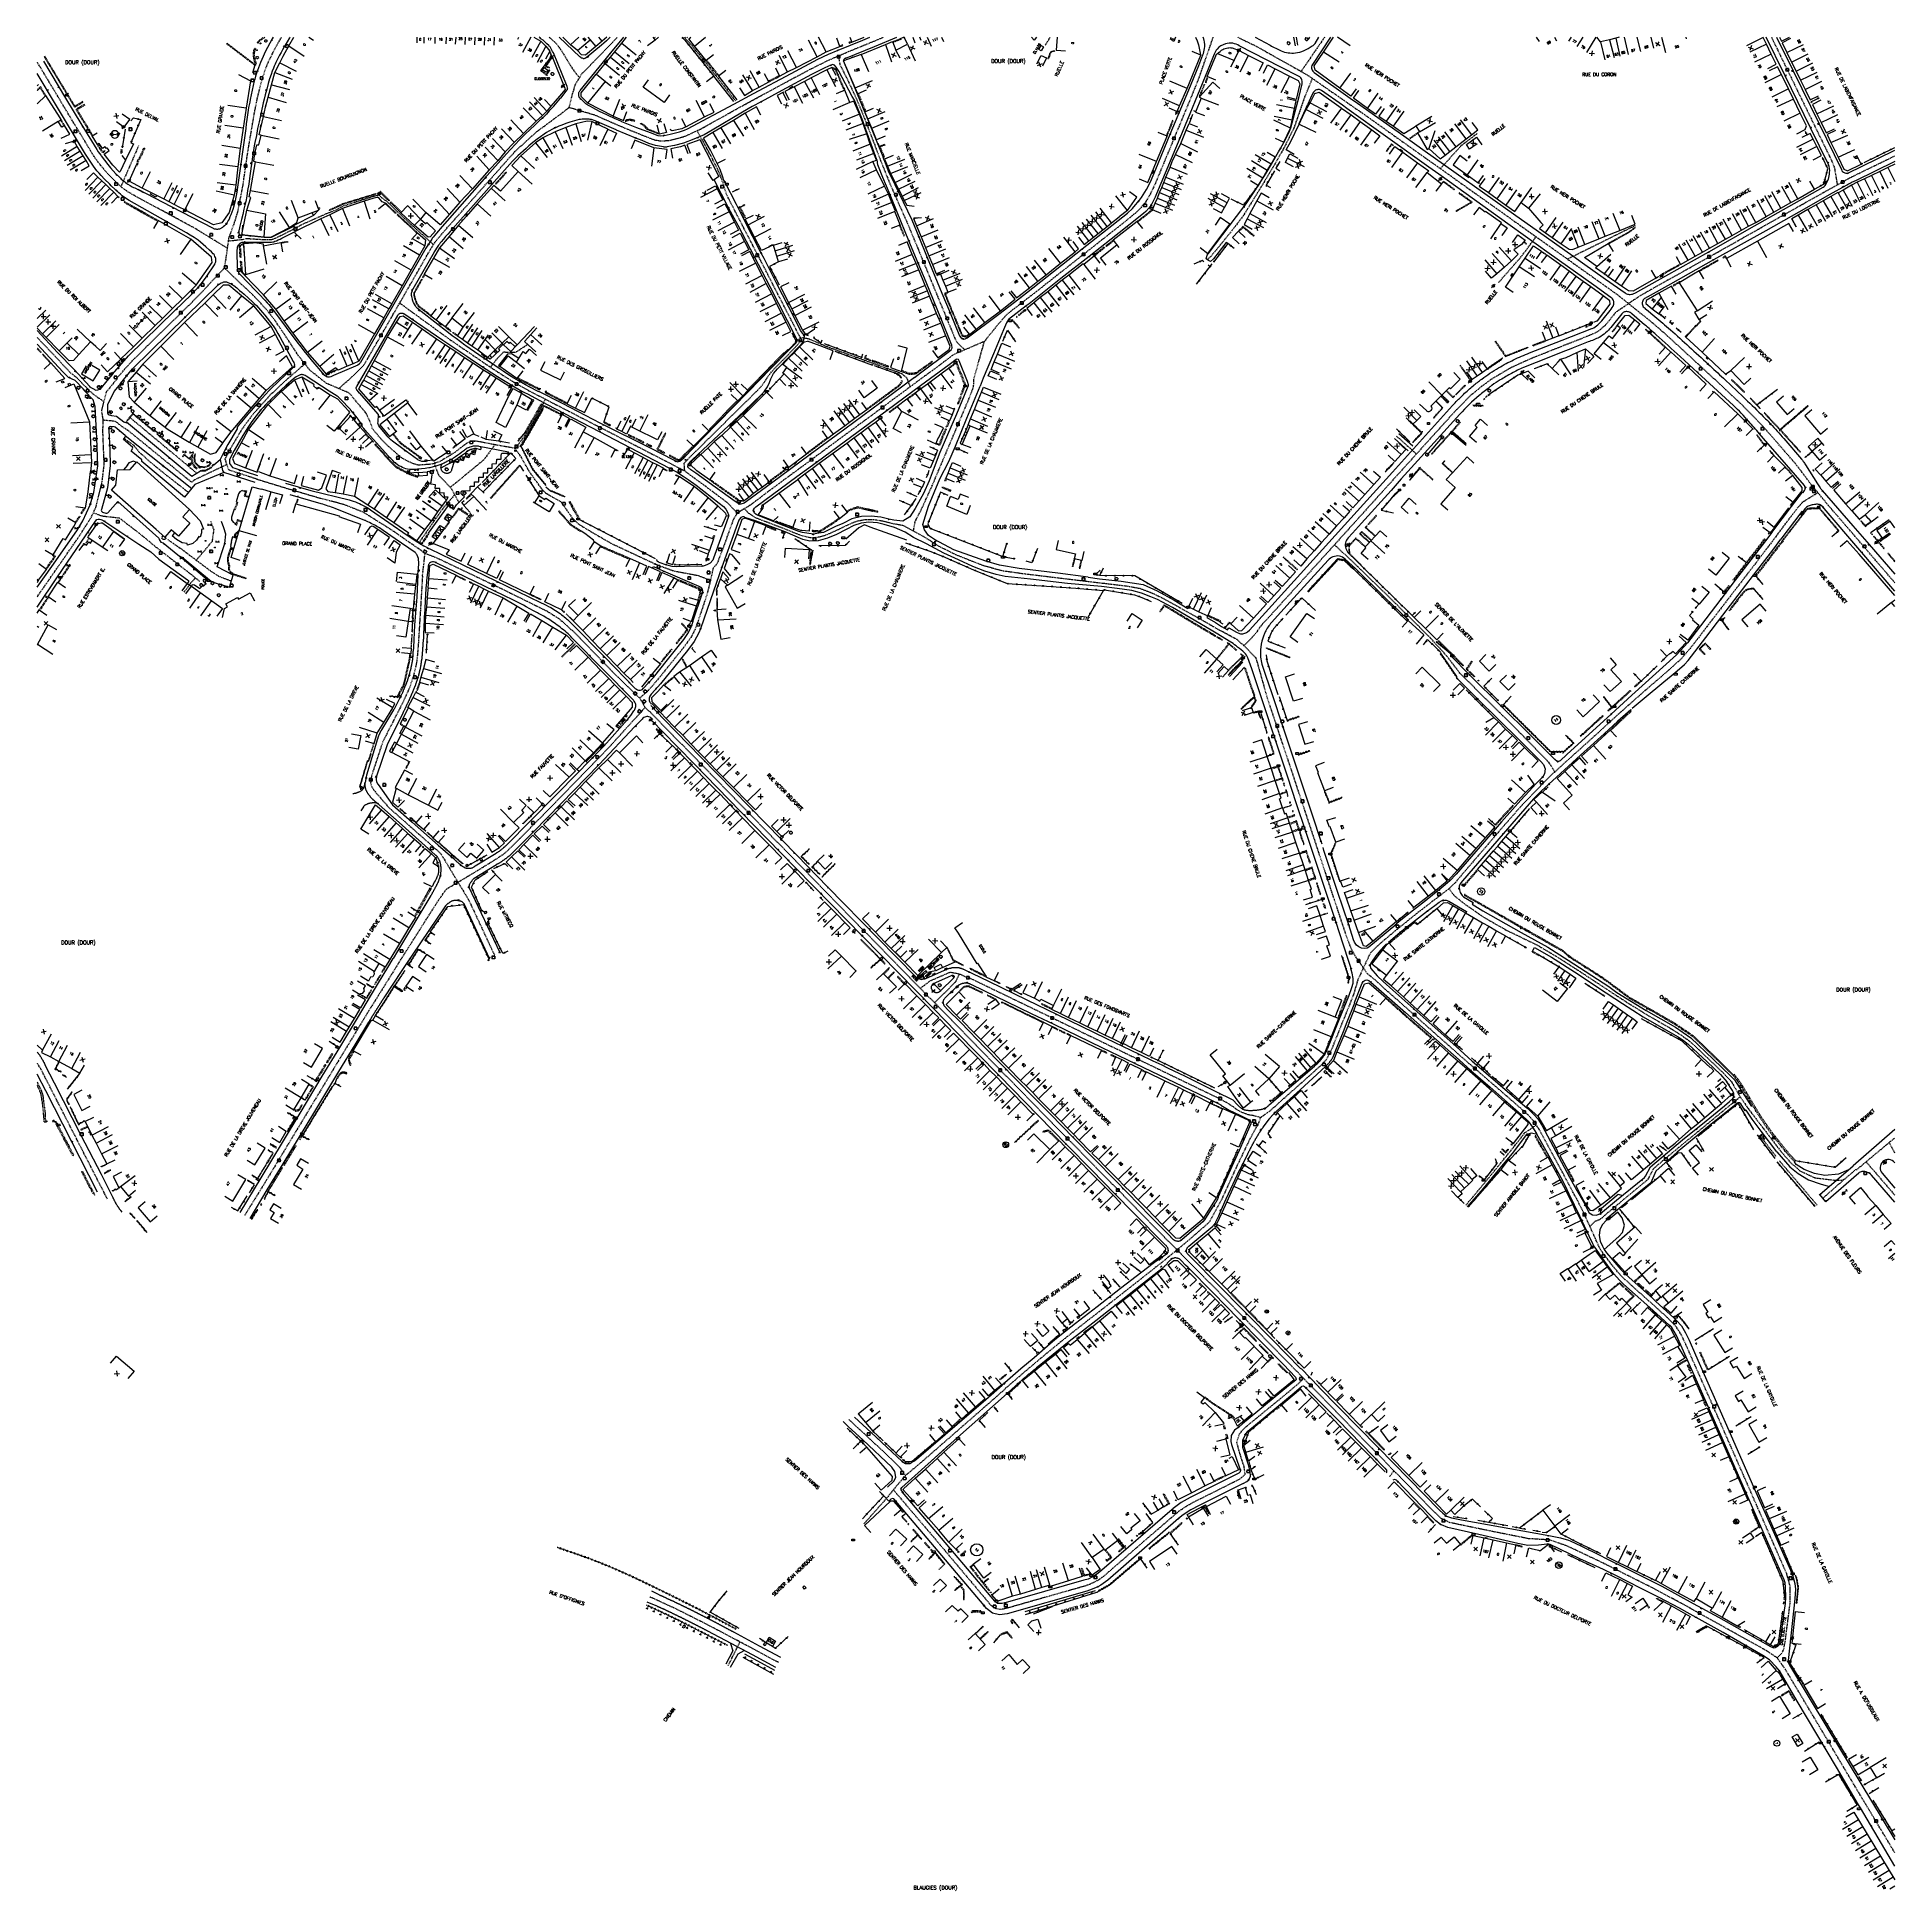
# Model space of a CAD drawing. Header units: millimetres. Extents: x 108000 to 119599, y 120002 to 124063.
# Drawn here: x 108000 to 109000, y 120002 to 121000 of the extents above; entities outside this region: 1.
import ezdxf
from ezdxf.enums import TextEntityAlignment as Align

# ---------------------------------------------------------------- set-up
doc = ezdxf.new("R2010")
doc.units = ezdxf.units.MM
doc.linetypes.add('DASHED', pattern=[0.75, 0.5, -0.25])
doc.layers.get('0').update_dxf_attribs({"linetype": 'CONTINUOUS'})
for name, color, linetype in [('W0001', 6, 'DASHED'), ('W0008', 7, 'CONTINUOUS'), ('W0017', 7, 'CONTINUOUS'), ('W0100', 7, 'CONTINUOUS'), ('W0105', 7, 'CONTINUOUS'), ('W0112', 1, 'DASHED'), ('W0211', 2, 'CONTINUOUS'), ('W0220', 5, 'DASHED'), ('W0300', 7, 'CONTINUOUS'), ('W0302', 3, 'CONTINUOUS'), ('W0310', 3, 'CONTINUOUS'), ('W0322', 7, 'CONTINUOUS'), ('W0400', 7, 'CONTINUOUS'), ('W0412', 7, 'CONTINUOUS'), ('W0420', 7, 'CONTINUOUS'), ('W0430', 7, 'CONTINUOUS'), ('W0454', 7, 'CONTINUOUS'), ('W0471', 7, 'CONTINUOUS'), ('W0980', 7, 'CONTINUOUS'), ('W0984', 7, 'CONTINUOUS'), ('W0989', 7, 'CONTINUOUS'), ('W0991', 7, 'CONTINUOUS'), ('W1102', 7, 'CONTINUOUS'), ('W1471', 7, 'CONTINUOUS'), ('W1473', 7, 'CONTINUOUS'), ('W1474', 7, 'CONTINUOUS')]:
    doc.layers.add(name, color=color, linetype=linetype)
doc.styles.get("Standard").update_dxf_attribs({"font": 'romans.shx', "width": 0.85})

# ---------------------------------------------------------------- blocks, each defined once
blk = doc.blocks.new('T400')
for p, q in [((-0.15, 0.3), (0.15, 0.3)), ((-0.15, -0.25), (-0.15, 0.3)), ((-0.15, 0.15), (0.15, 0.15)), ((-0.15, 0), (0.15, 0)), ((0.15, 0.3), (0.15, -0.25)), ((-0.15, -0.15), (0.15, -0.15)), ((-0.15, -0.25), (-0.15, -0.3)), ((-0.15, -0.3), (0.15, -0.3)), ((0.15, -0.3), (0.15, -0.25))]:
    blk.add_line(p, q)
blk = doc.blocks.new('T420')
for p, q in [((0.7, 0.7), (-0.8, 0.7)), ((-0.8, 0.7), (-0.8, -0.8)), ((0.7, 0.7), (0.7, -0.8)), ((0.7, -0.8), (-0.8, -0.8))]:
    blk.add_line(p, q)
blk.add_ellipse((0, 0), major_axis=(-0.53, 0.53), ratio=1, start_param=3.926990816990981, end_param=10.21017612417057)
blk = doc.blocks.new('t991o')
at = {"color": 0, "linetype": 'Continuous'}
for p, q in [((-1, 1), (1, -1)), ((-1, -1), (1, 1))]:
    blk.add_line(p, q, dxfattribs=at)
blk = doc.blocks.new('T1471')
at = {"color": 0, "linetype": 'Continuous', "flags": 128}
blk.add_lwpolyline([(-0.75, -0.5), (-0.75, 0.5), (0.75, 0.5), (0.75, -0.5), (-0.75, -0.5)], dxfattribs=at)
blk = doc.blocks.new('t310o')
at = {"color": 0, "linetype": 'Continuous'}
for centre, start, end in [((-0.5, 0.4), 216.8699, 323.1304), ((0.5, -0.4), 36.8699, 143.1303)]:
    blk.add_arc(centre, 0.625, start, end, dxfattribs=at)
blk = doc.blocks.new('t322o')
at = {"color": 0, "linetype": 'Continuous'}
for radius in [0.25, 0.15]:
    blk.add_circle((0, 0), radius, dxfattribs=at)
blk = doc.blocks.new('t211o')
at = {"color": 0, "linetype": 'Continuous'}
for p, q in [((-0.3, 0.5), (-0.3, 0)), ((0, 1), (0, 0)), ((0.3, 0.5), (0.3, 0))]:
    blk.add_line(p, q, dxfattribs=at)
blk = doc.blocks.new('t112o')
at = {"color": 0, "linetype": 'Continuous'}
for p, q in [((-0.5, 0.5), (0.5, 0.5)), ((-0.5, -0.5), (-0.5, 0.5)), ((0.5, 0.5), (0.5, -0.5)), ((0.5, -0.5), (-0.5, -0.5))]:
    blk.add_line(p, q, dxfattribs=at)
blk = doc.blocks.new('T300')
for p, q in [((-0.8, 0.5), (-0.9, 0.3)), ((-0.9, 0.3), (-0.9, 0.2)), ((-0.9, 0.2), (-0.7, 0.1)), ((-0.7, 0.6), (-0.8, 0.5)), ((-0.8, -0.1), (-0.7, 0.1)), ((-0.6, 0.7), (-0.7, 0.6)), ((-0.7, 0.1), (-0.7, 0.1)), ((-0.5, 0.7), (-0.6, 0.7)), ((-0.3, 0.6), (-0.5, 0.7)), ((-0.3, 0.6), (-0.2, 0.7)), ((-0.2, 0.6), (-0.3, 0.6)), ((-0.2, 0.7), (-0.1, 0.8)), ((-0.1, 0.8), (0.1, 0.8)), ((0.1, 0.8), (0.2, 0.7)), ((0.2, 0.7), (0.3, 0.6)), ((0.3, 0.6), (0.4, 0.5)), ((0.5, 0.5), (0.3, 0.5)), ((0.4, 0.5), (0.4, 0.5)), ((0.6, 0.4), (0.5, 0.5)), ((0.6, 0.4), (0.7, 0.3)), ((0.7, 0.3), (0.7, 0.2)), ((0.7, 0.2), (0.7, 0.1)), ((0.7, 0.1), (0.7, -0.2)), ((-0.8, -0.2), (-0.8, -0.1)), ((-0.7, -0.3), (-0.8, -0.2)), ((-0.8, -0.2), (-0.8, -0.2)), ((-0.7, -0.4), (-0.7, -0.3)), ((-0.5, -0.5), (-0.7, -0.4)), ((-0.4, -0.5), (-0.5, -0.5)), ((-0.4, -0.5), (-0.3, -0.5)), ((-0.3, -0.5), (-0.3, -0.4)), ((-0.3, -0.6), (-0.3, -0.5)), ((-0.3, -0.5), (-0.3, -0.5)), ((-0.2, -0.7), (-0.3, -0.6)), ((-0.1, -0.8), (-0.2, -0.7)), ((0.1, -0.8), (-0.1, -0.8)), ((0.2, -0.7), (0.1, -0.8)), ((0.3, -0.5), (0.2, -0.5)), ((0.3, -0.6), (0.2, -0.7)), ((0.2, -0.7), (0.2, -0.7)), ((0.5, -0.4), (0.3, -0.5)), ((0.3, -0.5), (0.3, -0.6)), ((0.3, -0.5), (0.3, -0.5)), ((0.6, -0.3), (0.5, -0.4)), ((0.7, -0.2), (0.6, -0.3)), ((0.6, -0.3), (0.6, -0.3))]:
    blk.add_line(p, q)
blk = doc.blocks.new('T471')
for p, q in [((-0.333334, 0.333334), (-0.333334, -0.333334)), ((-0.333334, 0.333334), (0.333334, 0.333334)), ((-0.333334, 0), (0, 0)), ((0.500001, 0.500001), (1.000002, 1.000002)), ((-0.500001, -0.500001), (-1.000002, -1.000002)), ((-0.333334, -0.333334), (0.333334, -0.333334))]:
    blk.add_line(p, q)
blk.add_ellipse((0, 0), major_axis=(0.471405, 0.471405), ratio=1, start_param=5.4977871438, end_param=11.780972451)
blk = doc.blocks.new('t105o')
for p, q in [((-0.5, 0), (0.5, 0)), ((0.5, 0), (0.2, 0.1)), ((0.5, 0), (0.2, -0.1))]:
    blk.add_line(p, q)
blk = doc.blocks.new('T454')
for p, q in [((-0.25, 0.25), (0.25, -0.25)), ((-0.25, -0.25), (0.25, 0.25)), ((0.75, 0.75), (0.375, 0.375)), ((-0.375, -0.375), (-0.75, -0.75))]:
    blk.add_line(p, q)
blk.add_ellipse((0, 0), major_axis=(0.354, 0.354), ratio=1, start_param=5.497787143782138, end_param=11.78097245096172)
blk = doc.blocks.new('T430')
at = {"flags": 128}
for points in [[(0.8, 0.8), (-0.8, 0.8)], [(-0.8, 0.8), (-0.8, 0)], [(0.8, 0.8), (-0.8, 0)], [(-0.8, 0), (0.8, 0)], [(-0.4, 2.1), (0.4, 2.1)], [(-0.4, 2.1), (-0.4, 1.3)], [(-0.4, 1.7), (0, 1.7)], [(-0.4, 1.3), (0.4, 1.3)], [(0.8, 0), (0.8, 0.8)]]:
    blk.add_lwpolyline(points, dxfattribs=at)
blk = doc.blocks.new('T412')
for p, q in [((-0.3, 1.2), (0.3, 1.2)), ((-0.3, 1.2), (-0.3, 0.6)), ((-0.3, 0.6), (0.3, 0.6)), ((-0.3, 0.3), (0.3, 0.3)), ((-0.3, -0.3), (-0.3, 0.3)), ((0, 0.9), (0.3, 0.9)), ((0.3, 0.9), (0.3, 0.6)), ((0.3, 0.3), (0.3, -0.3)), ((0.3, -0.3), (-0.3, -0.3))]:
    blk.add_line(p, q)
blk.add_ellipse((0, 0), major_axis=(0.212, 0.212), ratio=1, start_param=5.49779, end_param=11.78097)
blk = doc.blocks.new('t220o')
at = {"color": 0, "linetype": 'Continuous'}
for p, q in [((-0.25, 0.25), (0.25, 0.25)), ((-0.25, -0.25), (0.25, -0.25))]:
    blk.add_line(p, q, dxfattribs=at)
blk = doc.blocks.new('T1473')
at = {"color": 0, "linetype": 'Continuous', "const_width": 0.5, "flags": 128}
blk.add_lwpolyline([(-0.25, 0, 1), (0.25, 0, 1)], format="xyb", close=True, dxfattribs=at)
blk = doc.blocks.new('T1474')
at = {"color": 0, "linetype": 'Continuous', "flags": 128}
for points in [[(-0.8, -0.5), (-0.8, 0.5)], [(-0.8, 0), (0.7, 0)], [(0.7, 0), (0.7, -0.5), (0.7, 0.5)]]:
    blk.add_lwpolyline(points, dxfattribs=at)

msp = doc.modelspace()

# ---------------------------------------------------------------- linework, layer by layer
at = {"layer": 'W0001'}
for p, q in [((108860.2, 120898.6), (108823.8, 120880.6)), ((108050, 120795.3), (108085.9, 120765.4)), ((108031.4, 120746.8), (108028.9, 120741.4)), ((108679.2, 120275.5), (108681.7, 120278.2)), ((108728, 120225.2), (108730.4, 120228.4))]:
    msp.add_line(p, q, dxfattribs=at)
at = {"layer": 'W0001', "flags": 128}
for points in [[(108042.7, 120816.2), (108048.1, 120822.5), (108052.2, 120826.9), (108065.5, 120839.9), (108081.2, 120855.3), (108091.7, 120866.1), (108100.9, 120876), (108101.8, 120881.6), (108103.3, 120892.2), (108106.2, 120900.2), (108108, 120906), (108110.8, 120920.2), (108112.9, 120934.9), (108114.2, 120943), (108117, 120959.5), (108118.8, 120968.3), (108120.6, 120975.4), (108122.8, 120982.7), (108124.5, 120986.8), (108127.9, 120993.7), (108131.5, 121000)], [(108275.7, 121000), (108279.4, 120996.7), (108282.2, 120992.9), (108288, 120983.3), (108291.9, 120978.2)], [(108286.4, 120962.3), (108288, 120968.7), (108289.8, 120974.7), (108293.4, 120980.7), (108299.6, 120986.8), (108309.7, 120997.2), (108312.2, 121000)], [(108332.5, 121000), (108332.6, 120999.9), (108332.7, 121000)], [(108348.4, 121000), (108348.4, 121000), (108351.6, 120996.5), (108359.8, 120986.4), (108365.7, 120978.9), (108375.9, 120965.8)], [(108626.3, 120980.6), (108631.7, 120996.1), (108633.1, 121000)], [(108646.3, 121000), (108655.5, 120995.6), (108683.5, 120979.9), (108713.5, 120959.1), (108784.5, 120908.6), (108811.1, 120889.6), (108823.8, 120880.6), (108851, 120861.2), (108868.1, 120847.5), (108868.1, 120847.5)], [(108693, 121000), (108686.4, 120990.4), (108680.4, 120981.6), (108680.4, 120981.6)], [(108053.2, 120914.4), (108049, 120916.7), (108045.8, 120919), (108042.5, 120922), (108038.9, 120925.6), (108037, 120927.7), (108034.4, 120930.8), (108032.1, 120933.8), (108030.8, 120935.6), (108028.6, 120939.2), (108024.3, 120946.4), (108020, 120953.4), (108014.4, 120962.7), (108010.9, 120968.6), (108006.8, 120975.4), (108000, 120986.7)], [(108681.6, 120965.9), (108684.6, 120973.2), (108686.5, 120977.8), (108686.5, 120977.8)], [(108162.3, 120810.9), (108169.5, 120817.2), (108176.1, 120823.9), (108191.1, 120849.9), (108202, 120868.9), (108211.7, 120885.8), (108213.3, 120888.4), (108214.6, 120890.3), (108216.6, 120892.7), (108221.1, 120897.9), (108246.9, 120926.9), (108252.6, 120933.4), (108257.4, 120938.7), (108263.6, 120944.4), (108268.8, 120949.1), (108268.8, 120949.1), (108274.2, 120953.1), (108278.5, 120956.3), (108281.7, 120958.6), (108286.4, 120962.3), (108299.7, 120958.4), (108313.2, 120952.5)], [(108054.6, 120941.6), (108047.9, 120926.2), (108045.1, 120919.7)], [(108775.2, 120948.2), (108766.6, 120941.7), (108758.7, 120933), (108755.4, 120929.3), (108755.4, 120929.3)], [(108102.5, 120886.4), (108084.7, 120897.3), (108066.8, 120907), (108053.2, 120914.3)], [(108213.3, 120888.4), (108209.7, 120891.7), (108202.5, 120898.1), (108190.8, 120909.1), (108188.4, 120911.5), (108186.7, 120912.7), (108184.3, 120914.8), (108183.1, 120914.8), (108181.2, 120914.4), (108164.5, 120909), (108160.8, 120907), (108155, 120904.7), (108142.6, 120899.2), (108137.7, 120896.5), (108130.8, 120893), (108127.3, 120891.4), (108126.1, 120891), (108121.4, 120891), (108112.2, 120891.6)], [(108103.1, 120890.4), (108108.3, 120891), (108111.4, 120891.3)], [(108786.7, 120868), (108799.1, 120882.2), (108803.7, 120888.4), (108806.8, 120892.6), (108806.8, 120892.6)], [(108282, 120749.9), (108273.7, 120754.6), (108271.2, 120757.5), (108264.8, 120766.4), (108260.5, 120774.2), (108257.1, 120778.8), (108252.2, 120779.6), (108243.1, 120781.3), (108235.9, 120782.7), (108233.8, 120782.6), (108231.5, 120781.6), (108228, 120779.1), (108224.8, 120776.5), (108221.3, 120774.4), (108216.5, 120771.5), (108213, 120770.4), (108211.1, 120770.1), (108205.7, 120769.7), (108205, 120769.7), (108201.9, 120770.7), (108198.5, 120772.3), (108196, 120773.8), (108189.4, 120779.5), (108185.4, 120783.5), (108180.6, 120789.1), (108179.6, 120792.2), (108177.1, 120797.6), (108168, 120808.5), (108155.8, 120813.7), (108146.8, 120820.8), (108140.8, 120828.4), (108133.7, 120839.2), (108128, 120847.6), (108123, 120854), (108116.3, 120861.1), (108100.8, 120875.8)], [(108877.9, 120869.4), (108862.6, 120860.7), (108849.8, 120852), (108845, 120846), (108843.7, 120844.6), (108840.6, 120842), (108838.9, 120840.9), (108827.9, 120836.4), (108823.9, 120834.9), (108804.3, 120827.1), (108793.4, 120822.2), (108782.6, 120815.8), (108778.1, 120812.5), (108772, 120807.5), (108763.9, 120799.4), (108738.2, 120771), (108719.7, 120750.5), (108689.2, 120716.7), (108658.5, 120682.9), (108655.9, 120679), (108649.6, 120672.5), (108649.6, 120672.5)], [(108195.1, 120857), (108222.3, 120837.2), (108244, 120822.4), (108256.2, 120814.6), (108265, 120809.6), (108269.9, 120807.1), (108293.4, 120795), (108327.7, 120777.4), (108348.6, 120766.6)], [(108000, 120838.5), (108018.1, 120819.3), (108021.1, 120817), (108026.8, 120811.2), (108027.1, 120810.9)], [(108244, 120822.4), (108247.7, 120827.1), (108251.1, 120830.7), (108253.4, 120830.5), (108257.8, 120830.6), (108264, 120834.7)], [(108144.1, 120824.2), (108132, 120813.7), (108125, 120807), (108115.7, 120796.5), (108110.2, 120789), (108104.4, 120779.2)], [(108273.5, 120805.2), (108270.3, 120798.9), (108266.6, 120792.3), (108263.7, 120787.4), (108259.5, 120781.5), (108257.4, 120778.6)], [(108246.4, 120780.7), (108240.5, 120772.6), (108225.2, 120760), (108222.4, 120757.9), (108227, 120749.5)], [(108731.8, 120785.3), (108741.6, 120776.5), (108742.4, 120775.7), (108742.4, 120775.7)], [(108222.4, 120757.9), (108216.4, 120763.8), (108213.9, 120770.4)], [(108207.4, 120710), (108208, 120714.9), (108208.8, 120722.3), (108190.8, 120734.8), (108175.5, 120744.4), (108164.8, 120748.6), (108152.4, 120751.8), (108135, 120756.9), (108117.8, 120762.2)], [(108224.7, 120753.7), (108218.7, 120746.8), (108205.7, 120728.2)], [(108208.8, 120722.3), (108215.4, 120719.7), (108249.8, 120703.3), (108274.7, 120691), (108281, 120687), (108289.5, 120679.4), (108309.1, 120659.1), (108324.4, 120644.3), (108327.3, 120639.2), (108330.4, 120636.4)], [(108711.3, 120714.7), (108702.7, 120722.8), (108698.4, 120726.8), (108698.4, 120726.8)], [(108207.4, 120710), (108205.5, 120678.6), (108205.2, 120674), (108204.8, 120668.7), (108204.4, 120664.7), (108203.7, 120660.8), (108202.8, 120657.1), (108200.6, 120650.3), (108197, 120642.3), (108186.1, 120620.9), (108180.1, 120602.9), (108179.7, 120600.8), (108179.5, 120598.7), (108180, 120596.8), (108181.4, 120594.5), (108189.4, 120585.3), (108217.2, 120560.7), (108232.3, 120535.6), (108246.3, 120505.7)], [(108662.3, 120644.2), (108656.2, 120665.9), (108649.6, 120672.5), (108645.9, 120675.8), (108636.6, 120680.8), (108636.6, 120680.8)], [(108324.4, 120644.3), (108328.7, 120648.1), (108333.6, 120653.7)], [(108327.3, 120639.2), (108323.5, 120635.1), (108317.6, 120628.6)], [(108330.4, 120636.4), (108355.7, 120610.5), (108398.1, 120567.1), (108422.1, 120542.5), (108469.2, 120494.4), (108492.3, 120470.9), (108521.8, 120440.7), (108550.2, 120411.7), (108577.9, 120383.6), (108601, 120360), (108621.5, 120339.3)], [(108194.8, 120502), (108215.6, 120534.8), (108220.3, 120541.5), (108235.8, 120550.7), (108247.6, 120558), (108250.6, 120560), (108253, 120561.9), (108255.7, 120564.6), (108260.1, 120568.9), (108288.5, 120597.9), (108307.1, 120617), (108317.6, 120628.6)], [(108194.8, 120502), (108178.1, 120475.3), (108163, 120450.4), (108137.7, 120408.4), (108123.8, 120385.4), (108111.7, 120365.8), (108111.7, 120365.8), (108111.7, 120365.8)], [(108475.4, 120488.1), (108480.9, 120492.2), (108491.5, 120496.8), (108496.4, 120495.9), (108498.9, 120494.7), (108502.5, 120493.4), (108508.9, 120490.3), (108523, 120483.5), (108546.4, 120472.2), (108576, 120457.9), (108603.2, 120444.8), (108634.6, 120429.6), (108640.4, 120426.6), (108643.9, 120424.3), (108646.2, 120422.5), (108648.9, 120421.2), (108651.7, 120420.2), (108654.7, 120419.7), (108658.6, 120418.6), (108657.2, 120414.9), (108653.6, 120408.5), (108650.5, 120402.2), (108646, 120392.8), (108637.4, 120374), (108630.9, 120362.1), (108619.4, 120352.1), (108605.4, 120340.5), (108592.3, 120330.2), (108575.9, 120317.3), (108565.2, 120309), (108553.5, 120299.8), (108543.2, 120291.4), (108533.2, 120283), (108521, 120272.5)], [(108483, 120480.3), (108487.6, 120484.8), (108494.5, 120491.6), (108496.5, 120495.9)], [(108658.6, 120418.6), (108663.7, 120422.1), (108668.5, 120426.5), (108673.6, 120431), (108687.9, 120443.7), (108692, 120447.5), (108694.3, 120450.2), (108696.3, 120453.8), (108698.1, 120458.2), (108703.1, 120470.8)], [(108037.9, 120374.5), (108030.9, 120388.1), (108001.9, 120444.8), (108000, 120447.8)], [(108979.3, 120390.3), (108984.5, 120394.7), (108997, 120405.1), (109000, 120407.6)], [(109000, 120399.4), (108997, 120405.1)], [(108984.5, 120394.7), (108990.3, 120388), (109000, 120376.7)], [(108399, 120125.2), (108377.1, 120136.9), (108360.6, 120145.6), (108344.1, 120153.9), (108330, 120160.4), (108329.7, 120160.6)], [(108372, 120123.5), (108378.3, 120136.2)]]:
    msp.add_lwpolyline(points, dxfattribs=at)
at = {"layer": 'W0001'}
for points in [[(108313.2, 120952.5), (108322.4, 120948.7), (108332.3, 120944.8), (108336, 120944.2), (108340.9, 120944.6), (108348.9, 120946.8), (108357.1, 120950.6), (108367, 120956.1), (108379.7, 120963.2), (108391.5, 120969.6), (108403.6, 120976.1), (108415.7, 120982.6), (108426, 120987.7), (108436.7, 120992.3), (108455.5, 121000)], [(108542.7, 120995.7), (108545.3, 121000)], [(108933.6, 121000), (108943.1, 120980.5), (108949.9, 120966.5), (108965.7, 120934.2), (108967.4, 120930.1), (108969, 120920.6)], [(108431.3, 120990), (108432.1, 120985.4), (108436.2, 120977.2), (108439.3, 120970.6), (108441.8, 120965.1), (108445.5, 120956), (108450.4, 120943.3), (108454, 120933.7), (108459, 120921.3), (108463.8, 120910.4), (108468.5, 120899.8), (108474.2, 120886.1), (108481.6, 120868.1), (108490.2, 120847.2), (108494, 120838), (108495.2, 120835.7), (108499.3, 120831.8)], [(108626.3, 120980.6), (108623.1, 120972.5), (108618, 120960.1), (108611.2, 120943.7), (108606, 120931.2), (108601.7, 120920.8), (108599.2, 120915.6), (108596.4, 120910.9), (108592.2, 120906.2), (108584.6, 120900), (108572.3, 120890.3), (108553.7, 120875.6), (108537.2, 120862.6), (108521.8, 120850.7), (108516.3, 120844.3), (108509.9, 120836.3), (108493.1, 120829.1), (108485.4, 120823.2), (108475.8, 120816.2), (108463.9, 120807.4), (108449.1, 120796.4), (108434.5, 120785.7), (108410.1, 120767.7), (108393.1, 120755.2), (108384.4, 120748.5), (108377, 120744), (108374.8, 120740.6), (108370.2, 120727.8), (108366.1, 120716.9), (108363.9, 120714.2), (108360.9, 120701.2), (108358.1, 120692.7), (108355.8, 120685.9), (108354.1, 120681.1), (108352.2, 120677.4), (108347.9, 120671.4), (108339.5, 120661), (108333.6, 120653.7)], [(108681.6, 120965.9), (108679.5, 120959.8), (108676.6, 120951.4), (108671.4, 120940.9), (108666.4, 120932), (108657, 120916.4), (108649.1, 120903.7), (108642.1, 120894.6), (108631.7, 120881.9), (108629.9, 120880.3)], [(108377, 120744), (108374.7, 120746.1), (108371.6, 120749.4), (108364.1, 120755.1), (108356.4, 120760.8), (108350.6, 120765), (108348.6, 120766.6), (108348.3, 120770.8), (108352, 120774.7), (108361.6, 120784.1), (108370.6, 120793), (108380.7, 120803), (108387, 120809.2), (108389.7, 120812), (108391.7, 120814.7), (108393.6, 120817.7), (108396.4, 120821.2), (108401.4, 120826.3), (108405.6, 120830.6), (108408.4, 120833.5), (108410, 120835.3), (108410.6, 120836.7), (108410.8, 120838.5), (108409.7, 120840.4), (108406.7, 120846.3), (108398.7, 120861.8), (108389.5, 120879.8), (108380.5, 120897.1), (108371.3, 120915), (108367.9, 120925.4), (108366.2, 120929.2), (108362.4, 120936.7), (108358.8, 120943.4), (108355.3, 120949.7)], [(108877.9, 120869.4), (108909, 120886.8), (108941.7, 120905.3), (108961.8, 120916.6), (108976.6, 120924.8), (108994.7, 120933.6), (109000, 120936.2)], [(109000, 120706.4), (108990.3, 120717.7), (108977.1, 120733.1), (108964.3, 120747.9), (108954.1, 120760.4), (108949.5, 120766.6), (108946.3, 120770.7), (108939.9, 120778.1), (108928.9, 120790.7), (108924.2, 120795.6), (108918.3, 120801.6), (108909.6, 120809.8), (108900.1, 120818.6), (108890.1, 120827.8), (108879.3, 120837.7), (108873.8, 120842.6), (108868.1, 120847.5)], [(108410.8, 120838.5), (108414.9, 120837.9), (108418.5, 120836.4), (108425.2, 120833.5), (108434.6, 120830.1), (108446, 120826), (108457.3, 120821.9), (108463, 120820), (108464.1, 120819.5), (108465.7, 120818.8), (108468, 120816.8), (108469.9, 120811.8)], [(108471.7, 120734.2), (108472.7, 120739.5), (108476.1, 120746.1), (108481.9, 120758.9), (108487.3, 120771.7), (108494, 120787.5), (108501, 120804), (108504.1, 120811.9), (108504.2, 120815.9), (108509.9, 120836.3)], [(108026.9, 120810.7), (108030.9, 120807.4), (108035.8, 120804)], [(108042.9, 120816.1), (108037.1, 120808.9), (108034.6, 120799.2), (108035.4, 120793.9), (108035.2, 120788), (108035.9, 120770.1), (108034.7, 120760.2), (108031.4, 120746.8)], [(108102.1, 120770), (108096.8, 120767.5), (108084.8, 120761.8), (108083.1, 120760.5), (108080.5, 120762.6), (108049.4, 120788), (108045.8, 120790.4), (108042.4, 120793.1), (108039.8, 120793.5), (108035.4, 120793.9)], [(108046.8, 120784.1), (108052, 120780.4), (108054.9, 120776.7), (108057.7, 120774.4), (108059.5, 120772.5), (108069.7, 120764.2), (108081.5, 120755)], [(108117.9, 120762.3), (108103.1, 120767.1), (108101.2, 120773), (108104.4, 120779.1)], [(108936.1, 120731.4), (108942, 120739.3), (108948.1, 120747.3), (108950.6, 120750), (108958.5, 120754.9)], [(108000, 120698.8), (108023.1, 120732.1), (108028.9, 120741.4)], [(108030.1, 120744.1), (108034.8, 120742.4), (108044.2, 120741.3), (108056.4, 120731.9), (108063.2, 120726.2), (108074.8, 120717.2), (108083, 120710.8), (108087.4, 120707.2)], [(108282, 120749.9), (108288.3, 120740.9), (108291.7, 120737.8), (108298.8, 120733.5), (108308.8, 120727.7), (108322.2, 120721.4), (108333.4, 120716.2), (108342.1, 120712.9), (108348, 120711.8), (108355.9, 120710.3), (108362.4, 120707.7)], [(108380.7, 120746.2), (108383, 120743.9), (108384.3, 120743), (108386.2, 120741.7), (108392.8, 120739.1), (108403.2, 120735.1), (108411, 120732), (108416, 120730.8), (108418.9, 120730.8), (108422.4, 120731.4), (108426.6, 120732.9), (108431.7, 120735.3), (108436.9, 120737.8), (108441.2, 120739.6), (108446.2, 120740.5), (108450.8, 120740.4), (108455.1, 120739.7), (108460, 120738.4), (108465.9, 120737.4), (108477.5, 120731.1), (108485.4, 120726.1), (108494.4, 120721.6), (108501.4, 120718.8), (108509.4, 120715.7), (108519.2, 120713), (108530.3, 120711.4), (108544.4, 120709.7), (108560.8, 120707.7), (108574.5, 120706.1), (108586.3, 120704.7), (108593.5, 120703.4), (108599.4, 120701.2), (108605.5, 120698.3), (108613.5, 120693.9), (108628.7, 120685.4), (108636.6, 120680.8)], [(108085.6, 120718.5), (108090.2, 120723.8), (108094.3, 120728.8), (108095.2, 120734.7), (108093.5, 120739.5)], [(108936.1, 120731.4), (108924.9, 120716.7), (108910.1, 120697.4), (108898.7, 120682.6), (108891.4, 120673), (108885.5, 120665.9), (108877.4, 120658.6), (108862.5, 120645.7), (108850.6, 120635.1), (108835.6, 120621.4), (108821.1, 120608.4), (108812.8, 120600.7), (108798.7, 120586), (108788.6, 120574.5), (108776.9, 120560.8), (108768.6, 120551.2), (108763.5, 120545.1), (108760.1, 120541.8), (108753.2, 120536.5), (108743.7, 120529.2), (108730.9, 120518.9), (108723.2, 120512.4), (108717.7, 120507.2), (108711, 120492.8), (108708.5, 120484.4), (108703.1, 120470.8)], [(108070.3, 120729.6), (108077.9, 120724.4), (108093.4, 120712.7), (108097.6, 120710), (108104.6, 120707.3)], [(108817, 120604.5), (108813.8, 120609.7), (108799.1, 120624.8), (108787.7, 120636.1), (108774.7, 120648.9), (108765.8, 120657.8), (108758.7, 120667.1), (108750.3, 120676.3), (108744.1, 120682.6), (108735.4, 120691.1), (108724.4, 120701.9), (108711.3, 120714.7)], [(108079.2, 120701.4), (108082.6, 120706.1), (108085.2, 120709)], [(108826.8, 120378.2), (108820.8, 120389.6), (108813.4, 120403.2), (108808.4, 120412.3), (108805.5, 120416.7), (108802.8, 120419.7), (108798.6, 120423.5), (108784.9, 120435.4), (108768.7, 120449.4), (108758, 120458.9), (108747.5, 120468.2), (108738, 120476.7), (108731.1, 120482.8), (108725.5, 120487.7), (108720.2, 120492.6), (108716.1, 120495.9), (108709.5, 120505.5), (108707.1, 120510.1), (108705.2, 120515), (108698.3, 120535.8), (108686.5, 120571.5), (108674.3, 120608.2), (108665.8, 120633.7), (108662.3, 120644.2)], [(108760.1, 120541.8), (108761.7, 120539.3), (108763.1, 120537.7), (108768.1, 120533.7), (108778.6, 120526.4), (108791.2, 120519.2), (108807.2, 120511.5), (108817.7, 120505.3), (108827.6, 120499), (108838.1, 120492.1), (108848.5, 120485.2), (108857.4, 120479.5), (108866.8, 120473.7), (108880.3, 120465.9), (108885.1, 120462.8), (108889.7, 120459.5), (108894.8, 120454.7), (108902, 120447.9), (108907.7, 120442.4), (108912.1, 120437.7)], [(108912.1, 120437.7), (108916.7, 120429.7), (108921.1, 120423.3), (108929.2, 120412.7), (108938.4, 120400.6), (108944, 120394.1), (108949.3, 120389.6), (108956.9, 120386.1), (108967.3, 120384.8), (108972.4, 120384.9)], [(108835.9, 120359.8), (108838.6, 120362.7), (108841.2, 120363.6), (108848.6, 120369.9), (108867.3, 120385.4), (108870, 120390.9), (108875.7, 120395.8), (108912.9, 120426.5), (108916.7, 120429.7)], [(108769.1, 120371.3), (108780.8, 120385.3), (108786.3, 120392.1), (108795.7, 120403.7), (108800.9, 120410.4), (108803.9, 120412.3), (108807, 120414.5)], [(108979.1, 120390.6), (108972.4, 120384.9), (108961.3, 120375.1)], [(108936.7, 120127.6), (108939, 120130), (108940.1, 120131.9), (108941, 120136.4), (108943.6, 120157), (108943.7, 120166.1), (108941.8, 120172.9), (108936.9, 120184.1), (108904.1, 120258.8), (108887.4, 120296.5), (108885, 120301.7), (108882.5, 120305.6), (108877.8, 120310.6), (108869.7, 120317.9), (108858, 120328.3), (108852.2, 120333.8), (108847.5, 120339.4), (108841.5, 120347.4), (108838.8, 120353.3), (108833, 120366.2), (108828.8, 120374.6), (108826.8, 120378.2)], [(109000, 120022.7), (108976.5, 120061.9), (108959.4, 120090.7), (108941.1, 120121.4), (108936.7, 120127.6), (108930.9, 120131.5), (108885.1, 120157), (108869.5, 120165.3), (108843.3, 120178.5), (108828.2, 120185.7), (108822.7, 120188.2), (108814.2, 120191.1), (108802.8, 120191.8), (108794.3, 120193.5), (108784.8, 120195.4), (108771.7, 120198.1), (108760.3, 120200.5), (108755.7, 120202.7), (108752.5, 120205.8), (108733.5, 120225.2), (108727.3, 120231.5), (108684.4, 120275.4), (108679, 120281), (108625.8, 120335), (108621.6, 120339.3)], [(108460.9, 120218.1), (108484.7, 120190.1), (108513.2, 120156.2), (108515.6, 120154.4), (108518.7, 120153.8), (108521.6, 120154.4), (108564.2, 120166.5), (108566.8, 120167.4), (108571.5, 120169.7), (108574.7, 120172.1), (108593.7, 120188.6), (108614.2, 120206.3), (108618.4, 120209.2), (108623.1, 120211.8), (108634, 120217.2), (108648, 120224.3), (108650.3, 120226.6), (108649.7, 120230.5), (108647.9, 120236.1), (108645.8, 120243.5), (108647.2, 120248.3), (108650.3, 120251.7), (108675.2, 120272.1), (108679, 120275.4)], [(108521.1, 120272.4), (108509.7, 120262.4), (108476.8, 120233.7), (108467.5, 120225.8)], [(108521.1, 120272.4), (108509.7, 120262.4), (108476.8, 120233.7)], [(108436.9, 120256), (108454.8, 120239.4), (108464.2, 120230.3), (108467.5, 120225.8), (108463.4, 120221.2), (108457.1, 120213.4), (108445, 120199.7)]]:
    msp.add_lwpolyline(points, dxfattribs=at)
at = {"layer": 'W0008'}
for p, q in [((108434.2, 120988.1), (108434, 120987.7)), ((108434, 120987.7), (108434.1, 120987.3)), ((108434.6, 120988.5), (108434.2, 120988.1)), ((108435.4, 120988.8), (108434.6, 120988.5)), ((108348.4, 120950), (108350, 120950.7)), ((108337.1, 120941.1), (108339.1, 120941.1)), ((108455.2, 120935.5), (108456.5, 120932.4)), ((108591.3, 120909.8), (108592.5, 120911.2)), ((108601.8, 120913.9), (108601.5, 120913.2)), ((108472.3, 120816.9), (108475.5, 120819.4)), ((108500.7, 120814.9), (108501.1, 120813.2)), ((108509.3, 120816.5), (108507.6, 120812.3)), ((108047.3, 120785.7), (108083.2, 120757.1)), ((108738, 120777.4), (108730.6, 120784)), ((108740.5, 120779.9), (108733, 120786.5)), ((108095.1, 120769.9), (108098.6, 120772.8)), ((108350.3, 120768.6), (108351.8, 120767.2)), ((108565.7, 120709.4), (108571.8, 120708.5)), ((108352.9, 120685.5), (108352.4, 120683.8)), ((108741.3, 120687.6), (108740.1, 120688.7)), ((108641.8, 120655.9), (108649.1, 120663.7)), ((108650, 120661), (108643.7, 120654.2)), ((108920, 120422.4), (108919.5, 120422.2)), ((108804.9, 120413.4), (108807.1, 120409.9)), ((108936.4, 120400), (108943.5, 120391.9))]:
    msp.add_line(p, q, dxfattribs=at)
at = {"layer": 'W0008', "flags": 128}
for points in [[(108127, 121000), (108126.5, 120999.2), (108125.2, 120996.9), (108124, 120994.6), (108122.8, 120992.2), (108121.6, 120989.7), (108120.9, 120988.1), (108120.3, 120986.5), (108119.7, 120985.1), (108119.1, 120983.6), (108118.6, 120982.2), (108118.1, 120980.7), (108117.6, 120979.1), (108117.1, 120977.4), (108116.9, 120976.5), (108114.7, 120966.5), (108114.4, 120965.1), (108114.1, 120963.6), (108113.8, 120962.2), (108113.6, 120960.8), (108113.3, 120958.3), (108112.9, 120955.8), (108112.6, 120953.4), (108112.3, 120950.9), (108107.8, 120919.4), (108107.4, 120916.6), (108106.8, 120913.1), (108106.6, 120911.9), (108106.3, 120910.8), (108105.8, 120909.1), (108105.3, 120907.3), (108104.8, 120905.9), (108104.3, 120904.5), (108103.8, 120903.4), (108103.3, 120902.2), (108102.8, 120901.4), (108102.2, 120900.3), (108101.9, 120899.8), (108101.5, 120899.3), (108100.8, 120898.6), (108100.2, 120898), (108099.8, 120897.7), (108099.5, 120897.5), (108099.1, 120897.3), (108098.8, 120897.1), (108098.5, 120896.9), (108098.1, 120896.8), (108097.8, 120896.7), (108097.4, 120896.7), (108097.1, 120896.6), (108096.7, 120896.6), (108096.3, 120896.7), (108095.9, 120896.7), (108095.7, 120896.7), (108095.4, 120896.8), (108095.1, 120896.9), (108094.9, 120897), (108072.4, 120908.7), (108054.4, 120918)], [(108136, 121000), (108135.8, 120999.8), (108134.5, 120997.5), (108133.5, 120995.8), (108132.1, 120993.3), (108131.3, 120991.9), (108130.5, 120990.4), (108129.8, 120989), (108129, 120987.6), (108128.5, 120986.5), (108128.1, 120985.5), (108127.6, 120984.5), (108127.2, 120983.4), (108126.5, 120981.7), (108125.9, 120980), (108125.1, 120977.6), (108124.4, 120975.1), (108123.6, 120972.1), (108122.8, 120969), (108122.2, 120966.8), (108121.7, 120964.7), (108120.6, 120959.6), (108119.5, 120954.5), (108118.7, 120950.9), (108118, 120947.2), (108117.2, 120943.3), (108116.9, 120941.6), (108116.3, 120937.8), (108115.7, 120934.6), (108115.5, 120932.6), (108115.2, 120930.6), (108114.9, 120928), (108114.5, 120925.4), (108113.9, 120921), (108113.3, 120917.5), (108112.8, 120914.5), (108112.3, 120911.7), (108111.8, 120909.6), (108111.3, 120907.5), (108110.7, 120904.7), (108110, 120902), (108109.1, 120898.3), (108108.9, 120897.5), (108108.6, 120895.9), (108108.6, 120895.6), (108108.5, 120895.4), (108108.6, 120895.1), (108108.6, 120894.8), (108108.6, 120894.6), (108108.7, 120894.3), (108108.8, 120894.1), (108108.9, 120893.9), (108109, 120893.7), (108109.1, 120893.6), (108109.2, 120893.5), (108109.4, 120893.5), (108109.6, 120893.4), (108109.8, 120893.4), (108110, 120893.4), (108110.3, 120893.4)], [(108275.7, 120960.4), (108277.4, 120962.2), (108278.1, 120963), (108281.8, 120967.3), (108282.1, 120967.5), (108285.1, 120971.5), (108285.3, 120971.7), (108285.4, 120971.9), (108285.4, 120972.1), (108285.5, 120972.3), (108285.5, 120972.4), (108285.6, 120972.6), (108285.5, 120972.7), (108285.5, 120972.9), (108285.3, 120973.5), (108284.9, 120974.5), (108277.9, 120991.7), (108277.5, 120992.4), (108277.1, 120993.1), (108276.7, 120993.8), (108276.3, 120994.5), (108276.1, 120994.8), (108275.9, 120995.1), (108275.6, 120995.3), (108275.4, 120995.6), (108274.4, 120996.5), (108273.3, 120997.5), (108272.3, 120998.4), (108271.2, 120999.2), (108270.7, 120999.7), (108270.2, 121000)], [(108303.8, 120995.8), (108295.6, 120989), (108295.4, 120988.9), (108295.2, 120988.8), (108295, 120988.7), (108294.8, 120988.6), (108294.6, 120988.6), (108294.3, 120988.5), (108294.1, 120988.5), (108293.9, 120988.6), (108293.5, 120988.7), (108293.1, 120988.8), (108292.6, 120989.1), (108292.1, 120989.5), (108281, 121000)], [(108292.3, 120971.3), (108308.9, 120991.6), (108315.8, 121000)], [(108308.4, 121000), (108307.8, 120999.4), (108307.1, 120998.7), (108306.5, 120998.1), (108305.1, 120996.9), (108303.8, 120995.8)], [(108676.3, 121000), (108677.2, 120995.5)], [(108677.7, 121000), (108678.5, 120995.7)], [(108040.6, 120818.7), (108049.2, 120828.5), (108074, 120852.7), (108083, 120861.6), (108084.4, 120863), (108085.8, 120864.4), (108086.3, 120865), (108086.8, 120865.6), (108087.2, 120866.1), (108088.2, 120867.3), (108090.6, 120870.4), (108091.4, 120871.5), (108095.5, 120877.5), (108095.6, 120877.7), (108095.7, 120878), (108095.9, 120878.5), (108096.1, 120879.1), (108096.1, 120879.4), (108096.2, 120879.7), (108096.2, 120880), (108096.2, 120880.3), (108096.2, 120880.6), (108096.1, 120880.9), (108096.1, 120881.2), (108096, 120881.5), (108095.7, 120882.1), (108095.4, 120882.7), (108095.2, 120883.1), (108094.8, 120883.5), (108093.8, 120884.6), (108092.7, 120885.5), (108090.8, 120887.3), (108089.3, 120888.5), (108088, 120889.7), (108086.6, 120890.8), (108085.6, 120891.5), (108084.5, 120892.2), (108082.4, 120893.5), (108080.4, 120894.7), (108049.5, 120912.2), (108047.6, 120913.4), (108045.7, 120914.7), (108044.8, 120915.5), (108043.9, 120916.3), (108039.9, 120920.1), (108039.1, 120920.9), (108036.2, 120923.7), (108034.4, 120925.6), (108033.3, 120926.9), (108032.2, 120928.2), (108031.2, 120929.4), (108030.3, 120930.6), (108029.2, 120932.2), (108028.1, 120933.9), (108027.1, 120935.5), (108026.1, 120937.1), (108009.9, 120964.1), (108000, 120980.5)], [(108003.4, 120987.1), (108015.3, 120967.3), (108024.1, 120952.8), (108032.1, 120939.7), (108032.2, 120939.6), (108032.9, 120938.4), (108034.2, 120936.5), (108034.4, 120936.2), (108038, 120931.5), (108038.8, 120930.6), (108039.5, 120929.7), (108040.9, 120928.1), (108042.4, 120926.5), (108044.3, 120924.7), (108044.8, 120924.2), (108045.3, 120923.7), (108045.8, 120923.2), (108046.4, 120922.8), (108047, 120922.3), (108047.6, 120921.8), (108048.3, 120921.4), (108048.9, 120920.9), (108050.1, 120920.2), (108051.2, 120919.6), (108051.9, 120919.2), (108052.5, 120918.9), (108057.2, 120916.4)], [(108277.1, 120990), (108284.1, 120972.7), (108284.2, 120972), (108281.2, 120968.3), (108276.5, 120962.9)], [(108000.7, 120974.6), (108000, 120973.9)], [(108314.2, 120954.9), (108310.8, 120956.3), (108309.7, 120956.8), (108308.5, 120957.3), (108306.6, 120958.2), (108304.7, 120959.1), (108302.8, 120960.1), (108299.2, 120962), (108297.8, 120962.8), (108296.4, 120963.5), (108296.2, 120963.7), (108295.9, 120963.9), (108295.4, 120964.2), (108295, 120964.6), (108292.1, 120967.4), (108291.9, 120967.5), (108291.9, 120967.7), (108291.8, 120967.8), (108291.7, 120968), (108291.6, 120968.3), (108291.5, 120968.7), (108291.5, 120969), (108291.5, 120969.4), (108291.5, 120969.6), (108291.5, 120969.9), (108291.6, 120970.1), (108291.6, 120970.3), (108291.8, 120970.6), (108291.9, 120970.8), (108292.1, 120971.1), (108292.3, 120971.3)], [(108123.4, 120963.9), (108123.1, 120964), (108122.7, 120962.5), (108123, 120962.5)], [(108275.7, 120960.4), (108274.1, 120958.7), (108273.2, 120957.8), (108271.2, 120955.8), (108271, 120955.7), (108268.3, 120953.1), (108265.1, 120950.1), (108263.1, 120948.2), (108261.1, 120946.2), (108259.3, 120944.4), (108257.6, 120942.7), (108254.7, 120939.5), (108252.7, 120937.3), (108240.7, 120923.8), (108218, 120898.2), (108214.9, 120894.6)], [(108120.7, 120952.6), (108120.2, 120952.7), (108120, 120951.4), (108120.4, 120951.3)], [(108311.7, 120950.2), (108301.6, 120954.5), (108300.3, 120955), (108298.4, 120955.7), (108297.7, 120955.8), (108297.1, 120955.9), (108296, 120956), (108294.8, 120956), (108294, 120956), (108293.3, 120955.9), (108292.5, 120955.8), (108291.7, 120955.7), (108290.5, 120955.4), (108289.2, 120955.1), (108288, 120954.7), (108286.8, 120954.3), (108284.6, 120953.6), (108282.4, 120952.7), (108280.9, 120952.1), (108279.4, 120951.4), (108277.4, 120950.5), (108275.5, 120949.4), (108274.2, 120948.7), (108272.9, 120947.8), (108271, 120946.5), (108269.1, 120945.1), (108266.9, 120943.4), (108264.7, 120941.5), (108263.2, 120940.2), (108258.7, 120936.2), (108258, 120935.5), (108257.3, 120934.8), (108255.9, 120933.3), (108254.5, 120931.8), (108244.6, 120920.6), (108222.3, 120895.5), (108221.1, 120894.1), (108219.9, 120892.7), (108218.7, 120891.3), (108217.5, 120889.9), (108217, 120889.3), (108216.6, 120888.7), (108216.1, 120888.1), (108215.7, 120887.5), (108213.8, 120884.6), (108213.7, 120884.4), (108202.3, 120864.5)], [(108051.8, 120942.7), (108047.6, 120933.9)], [(108054.1, 120933.1), (108053.9, 120933.2), (108054.5, 120934.5), (108054.7, 120934.4)], [(108064.3, 120914.9), (108063.9, 120914), (108061.1, 120915.5), (108061.4, 120916.3)], [(108105.3, 120912.1), (108105.9, 120912), (108105.2, 120909.5), (108104.6, 120909.7)], [(108106.6, 120918.5), (108107, 120918.4), (108106.8, 120916.9), (108106.4, 120916.9)], [(108151.4, 120906.9), (108148.7, 120904.1), (108138.1, 120898.7), (108138.3, 120898.4), (108125.9, 120892.2), (108122.2, 120892.3), (108110.3, 120893.5), (108110.3, 120893.4)], [(108148.7, 120904.1), (108148.1, 120905.7)], [(108229.5, 120901.8), (108229.3, 120902), (108228.5, 120901), (108228.6, 120900.8)], [(108231.2, 120903.8), (108230.9, 120904), (108231.7, 120905), (108232, 120904.7)], [(108111.3, 120889.6), (108112.4, 120889.8), (108112.7, 120889.8), (108115, 120889.8), (108116.3, 120889.8), (108119, 120889.7), (108122.3, 120889.7), (108124, 120889.7), (108125.7, 120889.8), (108126.2, 120889.8), (108126.8, 120889.9), (108127.4, 120890), (108127.9, 120890.2), (108128.9, 120890.5), (108129.8, 120890.9), (108130.8, 120891.3), (108131.7, 120891.8), (108138.5, 120895.3)], [(108215, 120894.6), (108214, 120893.5), (108213.1, 120892.4), (108212.7, 120891.9), (108212.4, 120891.4), (108209.6, 120887.1), (108209.2, 120886.5), (108174, 120825)], [(108111.2, 120889.6), (108110.9, 120889.6), (108110.6, 120889.6), (108110.2, 120889.5), (108109.9, 120889.4), (108109.7, 120889.3), (108109.5, 120889.2), (108109.3, 120889.1), (108109.1, 120889), (108108.8, 120888.7), (108108.6, 120888.5), (108108.3, 120888.2), (108108.1, 120887.9), (108108, 120887.7), (108107.9, 120887.5), (108107.8, 120887.3), (108107.7, 120887.1), (108107.6, 120886.3), (108107.4, 120885.4), (108107.4, 120884.6), (108107.4, 120883.8), (108107.7, 120876.8), (108107.7, 120876.3), (108107.9, 120875.2), (108107.9, 120874.8), (108108.3, 120873.7), (108108.4, 120873.4), (108108.5, 120873.2), (108108.8, 120872.8), (108109.2, 120872.4), (108117.7, 120863.6), (108119.5, 120861.8), (108122.5, 120858.5), (108123.8, 120857.1), (108124.7, 120856.1), (108125.4, 120855.3), (108126.1, 120854.4), (108127.2, 120853), (108128.3, 120851.5), (108134, 120843.8), (108140.4, 120835.3), (108141.2, 120834.3), (108141.9, 120833.4), (108143.1, 120831.9), (108144.3, 120830.4), (108145.3, 120829), (108146, 120828.1), (108146.8, 120827.2), (108147.4, 120826.5), (108154.7, 120818)], [(108044.9, 120813.7), (108051.3, 120821.5), (108080.1, 120849.7), (108097.5, 120866.7), (108098, 120867.1), (108098.5, 120867.5), (108099.1, 120867.8), (108099.9, 120868.1), (108100.2, 120868.2), (108100.5, 120868.3), (108100.8, 120868.4), (108101.2, 120868.4), (108101.6, 120868.3), (108102, 120868.3), (108102.3, 120868.2), (108102.7, 120868.1), (108103.6, 120867.7), (108104.5, 120867.3), (108105.2, 120866.8), (108105.8, 120866.4), (108107.4, 120865.1), (108109, 120863.8), (108110.2, 120862.8), (108111.4, 120861.7), (108113.7, 120859.6), (108115.9, 120857.6), (108116.1, 120857.5), (108116.8, 120856.8), (108118, 120855.6), (108119.1, 120854.4), (108120.2, 120853.2), (108121.3, 120851.9), (108122.6, 120850.4), (108123.8, 120848.9), (108126.9, 120844.9), (108127.1, 120844.7), (108127.8, 120843.6), (108128.5, 120842.5), (108129.5, 120840.6), (108130.6, 120838.8), (108137.9, 120825.5), (108138.2, 120824.9), (108138.4, 120824.3), (108138.5, 120823.9), (108138.5, 120823.5), (108138.5, 120823.3), (108138.4, 120823.1), (108138.4, 120823), (108138.3, 120822.8), (108138.2, 120822.6), (108138, 120822.4), (108137.9, 120822.2), (108137.7, 120822), (108125.9, 120810.9), (108125.1, 120810.1), (108122.7, 120807.5), (108119.6, 120804.1), (108117.2, 120801.5), (108115.2, 120799.2), (108114, 120797.7), (108113.6, 120797.3), (108109.1, 120791.9), (108108.8, 120791.6), (108107.6, 120790.1), (108107.6, 120789.2), (108102.7, 120780.8)], [(108270, 120809.2), (108264.9, 120811.9), (108262.8, 120813), (108259.5, 120814.9), (108256.6, 120816.6), (108253.8, 120818.3), (108250.9, 120820.3), (108249.7, 120821), (108243, 120825.6), (108239, 120828.2), (108237.7, 120829.1), (108230.8, 120833.9), (108230.3, 120834.2), (108227.9, 120836), (108225.5, 120837.8), (108223.4, 120839.3), (108221.4, 120840.9), (108206.7, 120852.4), (108206.1, 120852.9), (108205.5, 120853.4), (108204.8, 120854.1), (108204.1, 120854.7), (108203.8, 120855.1), (108203.6, 120855.4), (108203.1, 120856.3), (108202.6, 120857.3), (108202.4, 120857.7), (108202.2, 120858.2), (108202.1, 120858.6), (108202, 120859.1), (108201.8, 120859.8), (108201.7, 120860.4), (108201.6, 120861.1), (108201.6, 120861.8), (108201.6, 120862.3), (108201.7, 120862.8), (108202, 120863.7), (108202.3, 120864.5)], [(108209.4, 120771.8), (108209, 120771.7), (108208.7, 120771.7), (108208.3, 120771.6), (108207.9, 120771.6), (108207.7, 120771.6), (108207.5, 120771.6), (108207.2, 120771.6), (108207, 120771.7), (108206.1, 120772), (108205.3, 120772.4), (108205, 120772.5), (108204.7, 120772.7), (108196.9, 120778.5), (108191.3, 120782.6), (108190.3, 120783.4), (108189.4, 120784.2), (108188.7, 120785), (108188.2, 120785.6), (108183.9, 120790.8), (108183.3, 120792.3), (108183.5, 120793.1), (108183.8, 120797), (108173.6, 120808.6), (108173.6, 120808.5), (108172.2, 120810), (108172.1, 120810.1), (108172, 120810.3), (108171.9, 120810.6), (108171.8, 120810.9), (108171.7, 120811.2), (108171.7, 120811.4), (108171.9, 120811.8), (108172, 120812.1), (108194.1, 120850.3), (108194.2, 120850.5), (108194.3, 120850.7), (108194.5, 120850.9), (108194.6, 120851), (108194.8, 120851.2), (108195, 120851.3), (108195.2, 120851.4), (108195.5, 120851.5), (108195.7, 120851.6), (108195.9, 120851.6), (108196.2, 120851.6), (108196.4, 120851.6), (108196.6, 120851.6), (108196.9, 120851.5), (108197.1, 120851.4), (108197.3, 120851.3), (108218.3, 120837), (108231.3, 120828.3), (108234.8, 120825.9), (108241.7, 120821.4), (108244.7, 120819.4), (108247.8, 120817.5), (108250.1, 120816), (108254.7, 120813.3), (108257.8, 120811.4), (108260.9, 120809.6), (108262.4, 120808.8), (108263.9, 120808), (108274.5, 120802.4), (108302.5, 120787.9), (108344.5, 120765.9)], [(108217.9, 120845.4), (108217.7, 120845.1), (108216.3, 120846.1), (108216.6, 120846.4)], [(108025.8, 120809.6), (108024.7, 120810.8), (108020.4, 120815.3), (108016.9, 120816.9), (108013.9, 120820), (108000, 120834.9)], [(108250.7, 120834.7), (108248.4, 120832.4), (108249.1, 120831.6), (108243.8, 120826.8), (108242.4, 120827.7)], [(108258.4, 120834.5), (108257.8, 120833.9), (108256.9, 120833.8), (108254.6, 120835.9), (108254, 120835.2), (108252.9, 120836.2), (108251, 120834.5), (108250.3, 120835.3)], [(108257.8, 120833.9), (108255, 120830.8), (108251, 120834.5)], [(108174, 120825.1), (108173.9, 120824.7), (108173.6, 120824.4), (108173.5, 120824.2), (108173.3, 120824), (108172.7, 120823.6), (108172.6, 120823.6), (108159.6, 120817.9), (108159.2, 120817.7), (108158.8, 120817.6), (108158, 120817.3), (108157.3, 120817.1), (108157, 120817.1), (108156.7, 120817.1), (108156.5, 120817.1), (108156.2, 120817.2), (108155.8, 120817.3), (108155.4, 120817.6), (108155, 120817.8), (108154.7, 120818.1)], [(108239.5, 120830), (108239.2, 120829.6), (108240.3, 120828.8), (108240.5, 120829.2)], [(108259.3, 120827.1), (108255.4, 120829.7), (108253.1, 120829.4), (108248.3, 120823.3), (108249.1, 120822.8)], [(108208.8, 120767.9), (108202.7, 120767.3), (108202.1, 120767.3), (108201.5, 120767.3), (108200.4, 120767.4), (108199.3, 120767.6), (108198.4, 120767.8), (108197.5, 120768.1), (108196.6, 120768.5), (108195.7, 120768.9), (108194.7, 120769.4), (108193.8, 120770.1), (108193.1, 120770.6), (108192.4, 120771.2), (108191.4, 120772.2), (108190.4, 120773.2), (108189.7, 120773.8), (108189.1, 120774.5), (108177.6, 120787.3), (108177.4, 120787.5), (108175.9, 120789.4), (108175.4, 120790), (108174.6, 120791.4), (108174.7, 120791.5), (108172.8, 120794.4), (108172.2, 120795.2), (108171.6, 120796), (108168.8, 120799.3), (108168.6, 120799.6), (108163.3, 120805.3), (108162.7, 120805.8), (108162, 120806.4), (108161.5, 120806.8), (108157.2, 120809.6), (108144.8, 120817.6), (108144.3, 120818), (108143.8, 120818.2), (108143.4, 120818.4), (108143, 120818.4), (108142.7, 120818.5), (108142.3, 120818.5), (108141.9, 120818.4), (108141.6, 120818.3), (108141.2, 120818.2), (108140.9, 120818), (108140.2, 120817.6), (108139.5, 120817.2), (108138.7, 120816.7), (108138, 120816.1), (108135.1, 120813.7), (108134, 120812.7), (108125.8, 120805), (108125, 120804.2), (108124.2, 120803.4), (108122.9, 120802.1), (108121.7, 120800.7), (108120.6, 120799.6), (108119.2, 120797.9), (108117.9, 120796.2), (108116.6, 120794.6), (108115.2, 120792.6), (108113.8, 120790.5), (108111.6, 120787.1), (108110.7, 120785.6), (108106, 120777.5)], [(108135.9, 120813.2), (108135.5, 120813.6), (108134, 120812.3), (108134.4, 120811.9)], [(108150.7, 120810.9), (108150.6, 120811.3), (108151.8, 120811.7), (108151.9, 120811.3)], [(108259.5, 120809.2), (108259.7, 120809.4), (108260.8, 120808.8), (108260.7, 120808.6)], [(108344.7, 120771.4), (108342.4, 120772.5), (108330.5, 120778.6), (108303.5, 120792.2), (108282.8, 120802.8), (108270, 120809.3)], [(108253.7, 120776.6), (108238, 120779.8), (108237.5, 120779.9), (108236.9, 120779.9), (108236.4, 120780), (108235.8, 120780), (108235.2, 120779.9), (108234.7, 120779.9), (108234.1, 120779.7), (108233.6, 120779.6), (108233, 120779.4), (108232.5, 120779.2), (108232, 120779), (108231.5, 120778.8), (108231, 120778.5), (108230.5, 120778.1), (108230.1, 120777.8), (108229.7, 120777.4), (108228.6, 120776.6), (108227.5, 120775.8), (108226.4, 120775), (108225.2, 120774.2), (108224.1, 120773.5), (108222.9, 120772.8), (108221.7, 120772.2), (108220.4, 120771.6), (108220.3, 120771.5), (108219.7, 120771.2), (108219.1, 120770.8), (108218.5, 120770.6), (108217.9, 120770.3), (108215.7, 120769.5), (108214.6, 120769.2), (108213.9, 120769), (108211.9, 120768.4), (108211.3, 120768.3), (108210.8, 120768.2), (108209.8, 120768), (108208.8, 120767.9)], [(108238.4, 120779.7), (108238.5, 120779.6), (108238.6, 120779.5), (108238.7, 120779.4), (108238.8, 120779.3), (108238.8, 120779.1), (108238.9, 120779), (108238.9, 120778.8), (108238.8, 120778.7), (108238.6, 120778), (108236.3, 120778.6), (108235.4, 120775.3), (108233.1, 120775.9), (108232.4, 120773.6), (108230.1, 120774.2), (108229.4, 120772), (108227.1, 120772.6), (108226.7, 120771), (108224.4, 120771.6), (108223.1, 120767.1), (108223, 120766.8), (108222.8, 120766.5), (108222.6, 120766.2), (108222.5, 120766), (108222.2, 120765.8), (108222, 120765.6), (108221.8, 120765.5), (108221.5, 120765.4), (108221.2, 120765.3), (108221, 120765.2), (108220.7, 120765.2), (108220.4, 120765.2), (108220.1, 120765.2), (108219.8, 120765.3), (108219.5, 120765.4), (108219.3, 120765.5), (108218.9, 120765.7), (108218.5, 120766), (108218.2, 120766.3), (108217.9, 120766.6), (108217.7, 120767.1), (108217.5, 120767.5), (108217.4, 120768), (108217.3, 120768.5), (108217.4, 120769), (108217.5, 120769.4), (108217.7, 120769.9), (108218, 120770.4)], [(108217.4, 120768.2), (108219.1, 120769.1), (108220.8, 120770), (108222.5, 120771), (108224.2, 120772), (108225.8, 120773), (108227.4, 120774.1), (108229, 120775.3), (108230.6, 120776.4)], [(108224.2, 120745.9), (108225.8, 120748.3), (108230.1, 120752.6), (108228.7, 120753.8), (108228.6, 120753.9), (108228.5, 120754), (108228.4, 120754.2), (108228.3, 120754.3), (108228.2, 120754.5), (108228.2, 120754.7), (108228.2, 120754.8), (108228.2, 120755), (108228.2, 120755.2), (108228.3, 120755.4), (108228.4, 120755.5), (108228.5, 120755.7), (108228.7, 120755.8), (108228.8, 120755.8), (108229, 120755.9), (108229.2, 120755.9), (108233.1, 120756), (108233.1, 120758.4), (108235.5, 120758.4), (108235.5, 120760.8), (108237.8, 120760.8), (108237.8, 120763.2), (108240.3, 120763.2), (108240.2, 120765.6), (108242.6, 120765.6), (108242.6, 120768), (108245, 120768.1), (108245, 120770.4), (108247.3, 120770.5), (108247.4, 120772.9), (108249.8, 120772.9), (108249.8, 120774.9), (108249.8, 120775.3), (108249.9, 120775.6), (108250, 120775.8), (108250.1, 120775.9), (108250.2, 120776), (108250.4, 120776.1), (108250.5, 120776.1), (108250.8, 120776.2), (108252.8, 120776.1), (108254, 120775.3)], [(108220.3, 120750.9), (108221.3, 120752.4), (108219.2, 120752.5), (108219.1, 120754.8), (108216.7, 120754.7), (108216.7, 120757.1), (108214.3, 120757.1), (108214.4, 120759.1), (108212, 120759.4), (108212.6, 120764.5), (108212.5, 120765.2), (108210.9, 120766.2), (108209.9, 120766.1), (108210, 120764.2), (108205.4, 120763.8), (108205.2, 120765.7), (108200.2, 120765.3)], [(108205.2, 120765.7), (108209.9, 120766.1)], [(108229.9, 120748.2), (108228.6, 120749.6), (108229.9, 120750.6)], [(108224.2, 120745.9), (108221.2, 120747.9), (108210.5, 120733.1)], [(108207.2, 120727.3), (108204.5, 120728.8)], [(108205, 120710.8), (108204.3, 120698.6), (108203.2, 120683.5), (108202.8, 120675.6), (108202.8, 120675.4), (108202.7, 120675.2), (108202.7, 120674.9), (108202.7, 120674.7), (108202.7, 120674.4), (108202.7, 120674.2), (108202.7, 120673.9), (108202.7, 120673.7), (108202.6, 120673.4), (108202.6, 120673.2), (108202.6, 120672.9), (108202.6, 120672.7), (108202.6, 120672.5), (108202.6, 120672.2), (108202.5, 120672), (108202.5, 120671.7), (108202.5, 120671.5), (108202.5, 120671.2), (108202.5, 120671), (108202.5, 120670.7), (108202.4, 120670.5), (108202.4, 120670.3), (108202.4, 120670), (108202.4, 120669.8), (108202.4, 120669.5), (108202.3, 120669.3), (108202.3, 120669), (108202.3, 120668.8), (108202.3, 120668.5), (108202.3, 120668.3), (108202.3, 120668), (108202.2, 120667.8), (108202.2, 120667.5), (108202.2, 120667.3), (108202.2, 120667), (108202.2, 120666.8), (108202.2, 120666.6), (108202.1, 120666.3), (108202.1, 120666.1), (108202.1, 120665.8), (108202.1, 120665.6), (108202, 120665.3), (108202, 120665.1), (108202, 120664.8), (108201.9, 120664.6), (108201.9, 120664.3), (108201.9, 120664.1), (108201.8, 120663.9), (108201.8, 120663.6), (108201.7, 120663.4), (108201.7, 120663.1), (108201.7, 120662.9), (108201.6, 120662.6), (108201.6, 120662.4), (108201.5, 120662.1), (108201.5, 120661.9), (108201.4, 120661.6), (108201.3, 120661.4), (108201.3, 120661.1), (108201.2, 120660.9), (108201.2, 120660.6), (108201.1, 120660.4), (108201.1, 120660.1), (108201, 120659.9), (108200.9, 120659.6), (108200.9, 120659.4), (108200.8, 120659.1), (108200.8, 120658.9), (108200.7, 120658.7), (108200.6, 120658.4), (108200.6, 120658.2), (108200.5, 120657.9), (108200.4, 120657.7), (108200.4, 120657.4), (108200.3, 120657.2), (108200.2, 120656.9), (108200.2, 120656.7), (108200.1, 120656.5), (108200, 120656.2), (108200, 120656), (108199.9, 120655.7), (108199.8, 120655.5), (108199.7, 120655.2), (108199.7, 120655), (108199.6, 120654.8), (108199.5, 120654.5), (108199.4, 120654.3), (108199.4, 120654), (108199.3, 120653.8), (108199.2, 120653.6), (108199.1, 120653.3), (108199, 120653.1), (108198.9, 120652.9), (108198.9, 120652.6), (108198.8, 120652.4), (108198.7, 120652.2), (108198.6, 120651.9), (108198.5, 120651.7), (108198.4, 120651.5), (108198.3, 120651.2), (108198.2, 120651), (108198.1, 120650.8), (108198, 120650.5), (108197.9, 120650.3), (108197.8, 120650.1), (108197.7, 120649.8), (108197.6, 120649.6), (108197.5, 120649.4), (108197.4, 120649.2), (108197.3, 120648.9), (108197.2, 120648.7), (108197.1, 120648.5), (108197.1, 120648.2), (108197, 120648), (108196.9, 120647.8), (108196.8, 120647.6), (108196.7, 120647.3), (108196.6, 120647.1), (108196.5, 120646.9), (108196.4, 120646.7), (108196.3, 120646.5), (108196.1, 120646.2), (108196, 120646), (108195.9, 120645.8), (108195.8, 120645.6), (108195.7, 120645.3), (108195.6, 120645.1), (108195.5, 120644.9), (108195.4, 120644.7), (108195.3, 120644.5), (108195.2, 120644.2), (108195.1, 120644), (108192.2, 120638.4), (108191.9, 120637.9), (108185.3, 120627.2), (108185.2, 120626.9), (108185.1, 120626.7), (108184.9, 120626.5), (108184.8, 120626.3), (108184.7, 120626.1), (108184.6, 120625.8), (108184.5, 120625.6), (108184.4, 120625.4), (108184.3, 120625.2), (108184.2, 120624.9), (108184.1, 120624.7), (108184, 120624.5), (108183.9, 120624.3), (108183.8, 120624), (108183.7, 120623.8), (108183.6, 120623.6), (108183.5, 120623.3), (108183.4, 120623.1), (108183.4, 120622.9), (108183.3, 120622.6), (108183.2, 120622.4), (108177.2, 120602.9), (108176.5, 120598.8), (108176.4, 120598.6), (108176.4, 120598.3), (108176.4, 120598.1), (108176.4, 120597.8), (108176.4, 120597.6), (108176.4, 120597.3), (108176.4, 120597.1), (108176.4, 120596.8), (108176.5, 120596.6), (108176.5, 120596.3), (108176.6, 120596.1), (108176.6, 120595.9), (108176.7, 120595.6), (108176.7, 120595.4), (108176.8, 120595.2), (108176.9, 120594.9), (108177, 120594.7), (108177.1, 120594.5), (108177.2, 120594.3), (108177.3, 120594), (108177.4, 120593.8), (108177.6, 120593.6), (108177.7, 120593.4), (108177.8, 120593.2), (108178, 120593), (108178.1, 120592.8), (108178.2, 120592.6), (108178.4, 120592.4), (108178.5, 120592.2), (108178.7, 120592), (108178.8, 120591.8), (108179, 120591.6), (108179.2, 120591.4), (108179.3, 120591.2), (108179.5, 120591), (108179.6, 120590.9), (108179.8, 120590.7), (108180, 120590.5), (108180.1, 120590.3), (108180.3, 120590.1), (108180.5, 120590), (108180.6, 120589.8), (108180.8, 120589.6), (108181, 120589.5), (108181.2, 120589.3), (108181.4, 120589.1), (108181.5, 120589), (108181.7, 120588.8), (108181.9, 120588.7), (108182.1, 120588.5), (108182.3, 120588.3), (108182.5, 120588.2), (108196.4, 120575.9), (108214.2, 120560), (108214.4, 120559.8), (108214.6, 120559.7), (108214.8, 120559.5), (108214.9, 120559.3), (108215.1, 120559.2), (108215.3, 120559), (108215.4, 120558.8), (108215.5, 120558.6), (108215.7, 120558.4), (108215.8, 120558.2), (108215.9, 120557.9), (108216.1, 120557.7), (108216.2, 120557.5), (108216.3, 120557.2), (108216.4, 120557), (108216.5, 120556.8), (108216.6, 120556.5), (108216.7, 120556.3), (108216.7, 120556.1), (108216.8, 120555.8), (108216.9, 120555.6), (108217, 120555.4), (108217, 120555.1), (108217.1, 120554.9), (108217.1, 120554.6), (108217.2, 120554.4), (108217.2, 120554.2), (108217.2, 120553.9), (108217.3, 120553.7), (108217.3, 120553.4), (108217.3, 120553.2), (108217.3, 120552.9), (108217.3, 120552.7), (108217.3, 120552.4), (108217.3, 120552.2), (108217.3, 120551.9), (108217.3, 120551.7), (108217.3, 120551.4), (108217.3, 120551.2), (108217.3, 120550.9), (108217.3, 120550.7), (108217.2, 120550.4), (108217.2, 120550.2), (108217.2, 120549.9), (108217.1, 120549.7), (108217.1, 120549.4), (108217.1, 120549.2), (108217, 120548.9), (108217, 120548.7), (108216.9, 120548.4), (108216.8, 120548.2), (108216.8, 120547.9), (108216.7, 120547.7), (108216.6, 120547.5), (108216.5, 120547.2), (108216.4, 120547), (108216.3, 120546.7), (108216.3, 120546.5), (108216.2, 120546.3), (108216.1, 120546), (108216, 120545.8), (108215.9, 120545.6), (108215.8, 120545.3), (108215.7, 120545.1), (108215.6, 120544.9), (108215.5, 120544.7), (108215.4, 120544.4), (108215.3, 120544.2), (108215.1, 120544), (108215, 120543.8), (108214.9, 120543.5), (108214.8, 120543.3), (108214.7, 120543.1), (108214.6, 120542.9), (108214.5, 120542.6), (108214.3, 120542.4), (108214.2, 120542.2), (108214.1, 120542), (108214, 120541.8), (108213.9, 120541.5), (108213.8, 120541.3), (108213.7, 120541.1), (108213.6, 120540.9), (108213.4, 120540.7), (108213.3, 120540.5), (108213.2, 120540.2), (108213.1, 120540), (108213, 120539.8), (108212.8, 120539.6), (108212.7, 120539.4), (108212.6, 120539.2), (108212.5, 120538.9), (108212.4, 120538.7), (108212.2, 120538.5), (108212.1, 120538.3), (108212, 120538.1), (108194, 120508.1), (108191.6, 120504.2)], [(108209.7, 120709.2), (108209.7, 120708.5), (108209.7, 120708.3), (108209.6, 120708), (108209.6, 120707.8), (108209.6, 120707.5), (108209.6, 120707.3), (108209.6, 120707), (108209.5, 120706.8), (108209.5, 120706.5), (108209.5, 120706.3), (108209.5, 120706), (108209.5, 120705.8), (108209.4, 120705.5), (108209.4, 120705.3), (108209.4, 120705), (108209.4, 120704.8), (108209.4, 120704.5), (108209.4, 120704.3), (108209.3, 120704), (108209.3, 120703.8), (108209.3, 120703.6), (108209.3, 120703.3), (108209.3, 120703.1), (108209.2, 120702.8), (108209.2, 120702.6), (108209.2, 120702.3), (108209.2, 120702.1), (108209.2, 120701.8), (108209.2, 120701.6), (108209.1, 120701.3), (108209.1, 120701.1), (108209.1, 120700.8), (108209.1, 120700.6), (108209.1, 120700.3), (108209.1, 120700.1), (108209.1, 120699.8), (108209, 120699.6), (108209, 120699.3), (108209, 120699.1), (108209, 120698.8), (108209, 120698.6), (108209, 120698.3), (108208.9, 120698.1), (108208.9, 120697.8), (108208.9, 120697.6), (108208.9, 120697.3), (108208.9, 120697.1), (108208.9, 120696.8), (108208.9, 120696.6), (108208.8, 120696.3), (108208.8, 120696.1), (108208.8, 120695.8), (108208.8, 120695.6), (108208.8, 120695.3), (108208.8, 120695.1), (108208.8, 120694.8), (108208.8, 120694.6), (108208.7, 120694.3), (108208.7, 120694), (108208.7, 120693.8), (108208.7, 120693.5), (108208.7, 120693.3), (108208.7, 120693), (108208.7, 120692.8), (108208.6, 120692.5), (108208.6, 120692.3), (108208.6, 120692), (108208.6, 120691.8), (108208.6, 120691.5), (108208.6, 120691.3), (108208.6, 120691), (108208.6, 120690.8), (108208.5, 120690.5), (108208.5, 120690.3), (108208.5, 120690), (108208.5, 120689.8), (108208.5, 120689.5), (108208.5, 120689.3), (108208.5, 120689), (108208.5, 120688.8), (108208.4, 120688.5), (108208.4, 120688.3), (108208.4, 120688), (108208.4, 120687.8), (108208.4, 120687.5), (108208.4, 120687.3), (108208.4, 120687), (108208.4, 120686.8), (108208.4, 120686.5), (108208.3, 120686.3), (108208.3, 120686), (108208.3, 120685.8), (108208.3, 120685.5), (108208.3, 120685.3), (108208.3, 120685), (108208.3, 120684.8), (108208.3, 120684.5), (108208.2, 120684.3), (108208.2, 120684), (108208.2, 120683.8), (108208.2, 120683.5), (108208.2, 120683.3), (108208.2, 120683), (108208.2, 120682.8), (108208.1, 120682.5), (108208.1, 120682.3), (108208.1, 120682), (108208.1, 120681.8), (108208.1, 120681.5), (108208.1, 120681.3), (108208.1, 120681), (108208.1, 120680.8), (108208.1, 120680.5), (108208, 120680.3), (108208, 120680.1), (108208, 120679.8), (108208, 120679.6), (108208, 120679.3), (108208, 120679.1), (108208, 120678.8), (108208, 120678.6), (108208, 120678.3), (108208, 120678.1), (108207.9, 120677.8), (108207.9, 120677.6), (108207.9, 120677.3), (108207.9, 120677.1), (108207.9, 120676.8), (108207.9, 120676.6), (108207.9, 120676.3), (108207.9, 120676.1), (108207.8, 120675.8), (108207.8, 120675.6), (108207.8, 120675.3), (108207.8, 120675.1), (108207.8, 120674.8), (108207.8, 120674.6), (108207.7, 120674.3), (108207.7, 120674.1), (108207.7, 120673.8), (108207.7, 120673.6), (108207.7, 120673.3), (108207.6, 120673.1), (108207.6, 120672.8), (108207.6, 120672.6), (108207.6, 120672.3), (108207.6, 120672.1), (108207.6, 120671.8), (108207.5, 120671.6), (108207.5, 120671.3), (108207.5, 120671.1), (108207.5, 120670.8), (108207.5, 120670.6), (108207.4, 120670.3), (108207.4, 120670.1), (108207.4, 120669.8), (108207.4, 120669.6), (108207.4, 120669.3), (108207.3, 120669.1), (108207.3, 120668.8), (108207.3, 120668.6), (108207.3, 120668.3), (108207.3, 120668.1), (108207.2, 120667.8), (108207.2, 120667.6), (108207.2, 120667.3), (108207.2, 120667.1), (108207.1, 120666.8), (108207.1, 120666.6), (108207.1, 120666.3), (108207.1, 120666.1), (108207, 120665.8), (108207, 120665.6), (108207, 120665.3), (108206.9, 120665.1), (108206.9, 120664.8), (108206.9, 120664.6), (108206.8, 120664.3), (108206.8, 120664.1), (108206.8, 120663.8), (108206.7, 120663.6), (108206.7, 120663.4), (108206.7, 120663.1), (108206.6, 120662.9), (108206.6, 120662.6), (108206.5, 120662.4), (108206.5, 120662.1), (108206.5, 120661.9), (108206.4, 120661.6), (108206.4, 120661.4), (108206.3, 120661.1), (108206.3, 120660.9), (108206.2, 120660.6), (108206.2, 120660.4), (108206.1, 120660.1), (108206.1, 120659.9), (108206, 120659.7), (108206, 120659.4), (108205.9, 120659.2), (108205.9, 120658.9), (108205.8, 120658.7), (108205.7, 120658.4), (108205.7, 120658.2), (108205.6, 120658), (108205.6, 120657.7), (108205.5, 120657.5), (108205.4, 120657.2), (108205.4, 120657), (108205.3, 120656.8), (108205.2, 120656.5), (108205.2, 120656.3), (108205.1, 120656), (108205, 120655.8), (108205, 120655.6), (108204.9, 120655.3), (108204.8, 120655.1), (108204.8, 120654.8), (108204.7, 120654.6), (108204.6, 120654.4), (108204.5, 120654.1), (108204.5, 120653.9), (108204.4, 120653.7), (108204.3, 120653.4), (108204.2, 120653.2), (108204.1, 120652.9), (108204.1, 120652.7), (108204, 120652.5), (108203.9, 120652.2), (108203.8, 120652), (108203.7, 120651.8), (108203.6, 120651.5), (108203.6, 120651.3), (108203.5, 120651.1), (108203.4, 120650.8), (108203.3, 120650.6), (108203.2, 120650.4), (108203.1, 120650.1), (108203, 120649.9), (108202.9, 120649.7), (108202.8, 120649.4), (108202.7, 120649.2), (108202.6, 120649), (108202.5, 120648.7), (108202.4, 120648.5), (108202.4, 120648.3), (108202.3, 120648), (108202.2, 120647.8), (108202.1, 120647.6), (108202, 120647.4), (108201.9, 120647.1), (108201.8, 120646.9), (108201.7, 120646.7), (108201.6, 120646.4), (108201.5, 120646.2), (108201.4, 120646), (108201.3, 120645.7), (108201.2, 120645.5), (108201.1, 120645.3), (108201, 120645.1), (108200.9, 120644.8), (108200.8, 120644.6), (108200.7, 120644.4), (108200.6, 120644.2), (108200.5, 120643.9), (108200.4, 120643.7), (108200.3, 120643.5), (108200.2, 120643.2), (108200.1, 120643), (108200, 120642.8), (108199.9, 120642.6), (108199.8, 120642.3), (108199.7, 120642.1), (108199.6, 120641.9), (108199.5, 120641.7), (108199.4, 120641.4), (108199.2, 120641.2), (108199.1, 120641), (108199, 120640.8), (108198.9, 120640.5), (108198.8, 120640.3), (108198.7, 120640.1), (108198.6, 120639.9), (108198.5, 120639.6), (108198.4, 120639.4), (108198.3, 120639.2), (108198.2, 120639), (108198.1, 120638.8), (108198, 120638.5), (108197.9, 120638.3), (108197.8, 120638.1), (108197.7, 120637.9), (108197.5, 120637.6), (108197.4, 120637.4), (108197.3, 120637.2), (108197.2, 120637), (108197.1, 120636.7), (108197, 120636.5), (108196.9, 120636.3), (108196.8, 120636.1), (108188.5, 120619.1), (108182.7, 120602.2), (108182.7, 120601.9), (108182.6, 120601.7), (108182.6, 120601.5), (108182.5, 120601.2), (108182.5, 120601), (108182.5, 120600.8), (108182.5, 120600.5), (108182.5, 120600.3), (108182.5, 120600.1), (108182.6, 120599.8), (108182.6, 120599.6), (108182.7, 120599.3), (108182.8, 120599.1), (108182.9, 120598.9), (108183, 120598.6), (108183.1, 120598.4), (108183.3, 120598.2), (108183.4, 120598), (108183.6, 120597.7), (108191.2, 120586.9), (108201.9, 120577.5), (108215.9, 120565.2), (108223.8, 120558.3), (108224, 120558.1), (108224.2, 120557.9), (108224.4, 120557.7), (108224.5, 120557.6), (108224.7, 120557.4), (108224.9, 120557.2), (108225.1, 120557), (108225.3, 120556.8), (108225.4, 120556.7), (108225.6, 120556.5), (108225.8, 120556.3), (108226, 120556.2), (108226.2, 120556), (108226.4, 120555.8), (108226.6, 120555.6), (108226.8, 120555.5), (108227, 120555.3), (108227.2, 120555.2), (108227.4, 120555), (108227.6, 120554.8), (108227.8, 120554.7), (108228, 120554.5), (108228.2, 120554.4), (108228.4, 120554.2), (108228.6, 120554.1), (108228.8, 120553.9), (108229, 120553.8), (108229.2, 120553.6), (108229.4, 120553.5), (108229.6, 120553.4), (108229.8, 120553.3), (108230, 120553.1), (108230.3, 120553), (108230.5, 120552.9), (108230.8, 120552.9), (108231, 120552.8), (108231.3, 120552.8), (108231.6, 120552.7), (108231.8, 120552.7), (108232.1, 120552.7), (108232.3, 120552.7), (108232.6, 120552.7), (108232.8, 120552.7), (108233.1, 120552.7), (108233.4, 120552.7), (108233.6, 120552.8), (108233.9, 120552.9), (108234.1, 120552.9), (108234.3, 120553), (108234.6, 120553.1), (108234.8, 120553.3), (108235, 120553.4), (108235.2, 120553.5), (108235.4, 120553.7), (108235.6, 120553.8), (108235.8, 120554), (108247.1, 120560.8), (108247.3, 120561), (108247.5, 120561.1), (108247.7, 120561.2), (108247.9, 120561.4), (108248.1, 120561.5), (108248.4, 120561.7), (108248.6, 120561.8), (108248.8, 120561.9), (108249, 120562.1), (108249.2, 120562.2), (108249.4, 120562.4), (108249.6, 120562.5), (108249.8, 120562.7), (108250, 120562.9), (108250.2, 120563), (108250.4, 120563.2), (108250.6, 120563.3), (108250.8, 120563.5), (108251, 120563.7), (108251.2, 120563.8), (108251.3, 120564), (108251.5, 120564.2), (108251.7, 120564.3), (108251.9, 120564.5), (108252.1, 120564.7), (108252.3, 120564.9), (108252.5, 120565), (108252.7, 120565.2), (108278.5, 120591.4), (108291.7, 120604.8), (108296.2, 120609.5), (108305, 120618.5), (108309.5, 120623.4), (108317.7, 120632.8), (108319.6, 120634.9)], [(108330.3, 120640.3), (108337.3, 120633), (108357.3, 120612.5), (108383.6, 120585.6), (108409.1, 120559.5), (108425.5, 120542.7), (108452.6, 120515.1), (108473, 120494.2), (108473.2, 120494.1), (108473.4, 120493.9), (108473.6, 120493.8), (108473.9, 120493.6), (108474.1, 120493.5), (108474.3, 120493.4), (108474.5, 120493.3), (108474.8, 120493.3), (108475, 120493.2), (108475.3, 120493.2), (108475.5, 120493.1), (108475.8, 120493.1), (108476.1, 120493), (108476.3, 120493), (108476.6, 120493), (108476.8, 120493.1), (108477, 120493.1), (108477.3, 120493.1), (108477.5, 120493.2), (108477.8, 120493.2), (108478, 120493.3), (108478.2, 120493.4), (108478.4, 120493.4), (108490.1, 120498.6), (108490.3, 120498.7), (108490.6, 120498.7), (108490.8, 120498.8), (108491.1, 120498.9), (108491.3, 120498.9), (108491.6, 120499), (108491.8, 120499), (108492, 120499.1), (108492.3, 120499.1), (108492.5, 120499.2), (108492.8, 120499.2), (108493.1, 120499.2), (108493.3, 120499.3), (108493.6, 120499.3), (108493.8, 120499.3), (108494.1, 120499.3), (108494.3, 120499.3), (108494.6, 120499.3), (108494.8, 120499.3), (108495.1, 120499.3), (108495.4, 120499.3), (108495.6, 120499.3), (108495.9, 120499.2), (108496.1, 120499.2), (108496.4, 120499.1), (108496.6, 120499.1), (108496.9, 120499), (108497.1, 120499), (108497.4, 120498.9), (108497.6, 120498.8), (108497.8, 120498.7), (108498.1, 120498.6), (108498.3, 120498.5), (108498.5, 120498.4), (108498.7, 120498.3), (108499, 120498.2), (108512.1, 120491.9), (108532.7, 120481.9), (108549, 120474), (108575.2, 120461.2), (108593.3, 120452.6), (108600.6, 120449), (108605.4, 120446.8), (108608.4, 120445.3), (108617.9, 120440.7), (108634.5, 120432.5), (108643.6, 120428), (108643.7, 120428.1), (108646.1, 120425.4), (108646.3, 120425.2), (108646.5, 120425), (108646.6, 120424.9), (108646.8, 120424.7), (108647, 120424.5), (108647.1, 120424.4), (108647.3, 120424.2), (108647.5, 120424.1), (108647.7, 120423.9), (108647.9, 120423.8), (108648.1, 120423.6), (108648.3, 120423.5), (108648.5, 120423.3), (108648.7, 120423.2), (108648.9, 120423.1), (108649.2, 120423), (108649.4, 120422.9), (108649.6, 120422.8), (108649.8, 120422.7), (108650.1, 120422.6), (108650.3, 120422.6), (108650.6, 120422.5), (108650.8, 120422.5), (108651, 120422.5), (108651.3, 120422.4), (108651.5, 120422.4), (108651.8, 120422.4), (108652, 120422.3), (108652.3, 120422.3), (108652.5, 120422.3), (108652.8, 120422.3), (108653, 120422.3), (108653.3, 120422.3), (108653.5, 120422.3), (108653.8, 120422.3), (108654.1, 120422.3), (108654.3, 120422.3), (108654.6, 120422.4), (108654.8, 120422.4), (108655.1, 120422.4), (108655.3, 120422.4), (108655.6, 120422.4), (108655.8, 120422.5), (108656.1, 120422.5), (108656.4, 120422.5), (108656.6, 120422.5), (108656.9, 120422.6), (108657.1, 120422.6), (108657.4, 120422.6), (108657.6, 120422.7), (108657.9, 120422.7), (108658.1, 120422.8), (108658.4, 120422.8), (108658.6, 120422.8), (108658.9, 120422.9), (108659.1, 120423), (108659.4, 120423), (108659.6, 120423.1), (108659.9, 120423.2), (108660.1, 120423.3), (108660.3, 120423.4), (108660.6, 120423.5), (108660.8, 120423.6), (108661, 120423.7), (108661.2, 120423.8), (108661.5, 120423.9), (108661.7, 120424), (108661.9, 120424.2), (108662.1, 120424.3), (108662.3, 120424.5), (108662.5, 120424.6), (108662.7, 120424.8), (108662.9, 120424.9), (108663.1, 120425.1), (108663.2, 120425.3), (108670.6, 120431.6), (108680.1, 120439.7), (108687.6, 120446.2), (108687.8, 120446.3), (108688, 120446.5), (108688.2, 120446.7), (108688.4, 120446.8), (108688.6, 120447), (108688.8, 120447.2), (108689, 120447.4), (108689.2, 120447.5), (108689.3, 120447.7), (108689.5, 120447.9), (108689.7, 120448.1), (108689.9, 120448.3), (108690, 120448.5), (108690.2, 120448.6), (108690.4, 120448.8), (108690.6, 120449), (108690.7, 120449.2), (108690.9, 120449.4), (108691, 120449.6), (108691.9, 120450.7), (108692, 120450.9), (108692.2, 120451.1), (108692.3, 120451.2), (108692.5, 120451.5), (108692.6, 120451.7), (108692.8, 120451.9), (108692.9, 120452.1), (108693.1, 120452.3), (108693.2, 120452.5), (108693.3, 120452.7), (108693.4, 120452.9), (108693.5, 120453.1), (108693.6, 120453.4), (108693.7, 120453.6), (108693.9, 120453.8), (108694, 120454.1), (108694.1, 120454.3), (108694.2, 120454.5), (108694.3, 120454.8), (108694.4, 120455), (108694.5, 120455.2), (108694.6, 120455.5), (108694.7, 120455.7), (108694.8, 120455.9), (108701.1, 120471.7)], [(108330.4, 120632.6), (108331.4, 120631.7), (108336.6, 120626.3), (108353.5, 120609.1), (108378.8, 120583.1), (108407.5, 120553.7), (108418.4, 120542.6), (108444.3, 120516.1), (108482.8, 120476.8), (108494.9, 120464.5), (108517.8, 120441.1), (108539.1, 120419.4), (108554.3, 120403.9), (108567.7, 120390.2), (108580.2, 120377.5), (108590.1, 120367.3), (108607.1, 120350.1), (108607.3, 120349.9), (108607.5, 120349.8), (108607.7, 120349.6), (108607.8, 120349.4), (108608, 120349.2), (108608.1, 120349), (108608.3, 120348.8), (108608.4, 120348.5), (108608.5, 120348.3), (108608.6, 120348.1), (108608.7, 120347.8), (108608.7, 120347.6), (108608.7, 120347.3), (108608.8, 120347.1), (108608.8, 120346.8), (108608.7, 120346.6), (108608.7, 120346.3), (108608.7, 120346.1), (108608.6, 120345.8), (108608.5, 120345.6), (108608.3, 120345.3), (108608.2, 120345.1), (108608, 120344.9), (108607.8, 120344.8), (108606.4, 120343.9), (108604.9, 120342.7), (108602.7, 120341.4), (108600.7, 120340), (108594.6, 120335.3), (108583.2, 120326.4), (108570.6, 120316.6), (108559, 120307.6), (108550.5, 120301), (108547.6, 120298.7), (108545.3, 120296.7), (108536.7, 120289.2), (108529.6, 120283.2), (108519.4, 120274.4)], [(108249.3, 120507.1), (108232.5, 120542.3), (108232.6, 120542.6), (108232.6, 120542.8), (108232.6, 120543.1), (108232.7, 120543.3), (108232.8, 120543.6), (108232.8, 120543.9), (108232.9, 120544.1), (108233, 120544.3), (108233.1, 120544.6), (108233.2, 120544.8), (108233.4, 120545), (108233.5, 120545.2), (108233.6, 120545.4), (108233.8, 120545.6), (108233.9, 120545.8), (108234.1, 120546), (108234.2, 120546.2), (108234.4, 120546.4), (108234.5, 120546.6), (108234.7, 120546.8), (108234.9, 120547), (108235.1, 120547.1), (108235.3, 120547.3), (108247.2, 120554.7), (108247.4, 120554.9), (108247.7, 120555), (108247.9, 120555.1), (108248.1, 120555.2), (108248.3, 120555.3), (108248.6, 120555.5), (108248.8, 120555.6), (108249, 120555.7), (108249.2, 120555.9), (108249.4, 120556), (108249.7, 120556.1), (108249.9, 120556.3), (108250.1, 120556.4), (108250.3, 120556.5), (108250.5, 120556.7), (108250.7, 120556.8), (108250.9, 120557), (108251.1, 120557.1), (108251.4, 120557.3), (108251.6, 120557.4), (108251.8, 120557.6), (108252, 120557.7), (108252.2, 120557.9), (108252.4, 120558), (108252.6, 120558.2), (108252.8, 120558.3), (108253, 120558.5), (108253.2, 120558.6), (108253.4, 120558.8), (108253.6, 120559), (108253.8, 120559.1), (108254, 120559.3), (108254.2, 120559.4), (108254.4, 120559.6), (108254.6, 120559.8), (108254.8, 120559.9), (108255, 120560.1), (108255.1, 120560.3), (108255.3, 120560.4), (108255.5, 120560.6), (108255.7, 120560.8), (108255.9, 120561), (108267.2, 120572.3), (108282.1, 120587.5), (108302.5, 120608.5), (108321.7, 120629)], [(108170, 120593), (108170.3, 120593), (108170.5, 120593), (108170.8, 120593.1), (108171, 120593.1), (108171.3, 120593.2), (108171.5, 120593.2), (108171.7, 120593.3), (108172, 120593.3), (108172.2, 120593.4), (108172.5, 120593.5), (108172.7, 120593.6), (108173, 120593.7), (108173.2, 120593.8), (108173.4, 120593.9), (108173.7, 120594), (108173.9, 120594.1), (108174.1, 120594.2), (108174.4, 120594.4), (108174.6, 120594.5), (108174.8, 120594.7), (108175, 120594.9), (108175.2, 120595), (108175.3, 120595.2), (108175.5, 120595.4), (108175.6, 120595.6), (108175.7, 120595.9), (108175.8, 120596.1), (108175.9, 120596.3), (108176, 120596.6), (108176.1, 120596.8), (108176.2, 120597.1), (108176.2, 120597.3), (108176.3, 120597.5), (108176.4, 120597.8), (108176.4, 120598), (108176.4, 120598.3), (108176.4, 120598.6), (108176.5, 120598.8)], [(108183, 120587.7), (108182.8, 120587.8), (108182.5, 120587.8), (108182.3, 120587.9), (108182.1, 120587.9), (108181.8, 120587.9), (108181.6, 120587.9), (108181.4, 120587.9), (108181.1, 120587.9), (108180.9, 120587.9), (108180.6, 120587.9), (108180.4, 120587.9), (108180.1, 120587.8), (108179.9, 120587.8), (108179.6, 120587.8), (108179.4, 120587.7), (108179.1, 120587.7), (108178.9, 120587.6), (108178.7, 120587.5), (108178.4, 120587.5), (108178.2, 120587.4), (108177.9, 120587.3), (108177.7, 120587.2), (108177.5, 120587.1), (108177.2, 120587), (108177, 120586.9), (108176.8, 120586.8), (108176.6, 120586.7), (108176.4, 120586.6), (108176.2, 120586.4), (108176, 120586.3), (108175.8, 120586.1), (108175.7, 120585.9), (108175.6, 120585.7), (108174.3, 120583.7)], [(108198, 120499.9), (108219.6, 120532), (108219.8, 120532.2), (108219.9, 120532.4), (108220.1, 120532.6), (108220.2, 120532.8), (108220.4, 120533), (108220.5, 120533.2), (108220.7, 120533.3), (108220.9, 120533.5), (108221.1, 120533.7), (108221.3, 120533.8), (108221.5, 120534), (108221.7, 120534.1), (108221.9, 120534.3), (108222.1, 120534.4), (108222.3, 120534.6), (108222.5, 120534.7), (108222.7, 120534.8), (108223, 120535), (108223.2, 120535.1), (108223.4, 120535.2), (108223.7, 120535.3), (108223.9, 120535.4), (108224.2, 120535.4), (108224.4, 120535.5), (108224.7, 120535.5), (108224.9, 120535.6), (108225.2, 120535.6), (108225.4, 120535.6), (108225.7, 120535.6), (108225.9, 120535.5), (108226.2, 120535.5), (108226.4, 120535.4), (108226.7, 120535.4), (108226.9, 120535.3), (108227.2, 120535.3), (108227.4, 120535.2), (108227.7, 120535.1), (108227.9, 120535.1), (108228.1, 120535), (108228.3, 120534.9), (108228.6, 120534.8), (108228.8, 120534.6), (108229, 120534.5), (108229.2, 120534.3), (108229.3, 120534.1), (108229.5, 120533.9), (108229.6, 120533.7), (108229.8, 120533.5), (108229.9, 120533.3), (108243.4, 120504.3)], [(108109.2, 120367.4), (108120.6, 120386.1), (108132.1, 120405.1), (108141.6, 120420.9), (108153.5, 120440.7), (108162.9, 120456.3), (108173, 120472.9), (108179.5, 120483.8), (108183.8, 120491), (108188.7, 120499.2), (108191.6, 120504.2)], [(108487.3, 120499.3), (108494.1, 120502.4)], [(108114.6, 120364.2), (108123.9, 120379.6), (108132.4, 120393.6), (108149.5, 120421.8), (108158.1, 120436.1), (108162.4, 120443.3), (108171.1, 120457.6), (108178.5, 120469.8), (108178.6, 120470), (108178.8, 120470.2), (108178.9, 120470.4), (108179, 120470.7), (108179.1, 120470.9), (108179.3, 120471.1), (108179.4, 120471.3), (108179.5, 120471.5), (108179.6, 120471.7), (108179.8, 120471.9), (108179.9, 120472.1), (108180, 120472.3), (108180.2, 120472.6), (108180.3, 120472.8), (108180.4, 120473), (108180.5, 120473.2), (108180.7, 120473.4), (108180.8, 120473.6), (108180.9, 120473.8), (108181.1, 120474), (108181.2, 120474.2), (108181.3, 120474.4), (108181.5, 120474.6), (108181.6, 120474.9), (108181.7, 120475.1), (108181.8, 120475.3), (108182, 120475.5), (108182.1, 120475.7), (108182.2, 120475.9), (108182.4, 120476.1), (108182.5, 120476.3), (108182.6, 120476.5), (108182.8, 120476.7), (108182.9, 120477), (108183, 120477.2), (108183.2, 120477.4), (108183.3, 120477.6), (108183.4, 120477.8), (108183.6, 120478), (108183.7, 120478.2), (108183.8, 120478.4), (108184, 120478.6), (108184.1, 120478.8), (108184.2, 120479), (108184.4, 120479.3), (108184.5, 120479.5), (108184.6, 120479.7), (108184.8, 120479.9), (108184.9, 120480.1), (108185, 120480.3), (108185.2, 120480.5), (108185.3, 120480.7), (108185.4, 120480.9), (108185.6, 120481.1), (108185.7, 120481.3), (108185.8, 120481.5), (108186, 120481.8), (108186.1, 120482), (108186.2, 120482.2), (108186.4, 120482.4), (108186.5, 120482.6), (108186.6, 120482.8), (108186.8, 120483), (108196.5, 120497.6), (108198, 120499.9)], [(108479.2, 120496.8), (108483.6, 120497.6)], [(108486.4, 120486.8), (108482.5, 120490.6)], [(108545.4, 120420.4), (108537.3, 120428.6), (108526.9, 120439.2), (108510.4, 120456), (108497.2, 120469.7), (108490.1, 120476.7), (108488.6, 120478.3), (108488.4, 120478.5), (108488.3, 120478.7), (108488.2, 120479), (108488, 120479.2), (108488, 120479.4), (108487.9, 120479.7), (108487.8, 120479.9), (108487.8, 120480.2), (108487.7, 120480.4), (108487.7, 120480.6), (108487.7, 120480.9), (108487.8, 120481.1), (108487.8, 120481.4), (108487.9, 120481.6), (108488, 120481.9), (108488.1, 120482.1), (108488.3, 120482.3), (108488.4, 120482.5), (108488.6, 120482.7), (108488.8, 120482.9), (108489, 120483.1), (108494.8, 120488.8), (108494.9, 120489), (108495.1, 120489.2), (108495.3, 120489.3), (108495.5, 120489.5), (108495.7, 120489.6), (108495.9, 120489.7), (108496.1, 120489.9), (108496.3, 120490), (108496.5, 120490.1), (108496.7, 120490.2), (108497, 120490.3), (108497.2, 120490.4), (108497.4, 120490.5), (108497.7, 120490.6), (108497.9, 120490.7), (108498.2, 120490.8), (108498.4, 120490.8), (108498.7, 120490.9), (108498.9, 120490.9), (108499.2, 120491), (108499.4, 120491), (108499.7, 120491), (108499.9, 120491.1), (108500.2, 120491), (108500.4, 120491), (108500.6, 120491), (108500.9, 120490.9), (108501.1, 120490.8), (108501.3, 120490.8), (108501.5, 120490.7), (108501.8, 120490.6), (108502, 120490.5), (108502.2, 120490.4), (108502.5, 120490.3), (108502.7, 120490.2), (108502.9, 120490.1), (108535, 120474.6), (108547.2, 120468.7), (108573.1, 120456.3), (108591, 120447.6), (108629.6, 120429.1), (108637.2, 120425.4), (108637.1, 120425.2), (108641.7, 120422.5), (108644.3, 120421.3), (108647.4, 120419.7), (108652, 120417.5), (108652.2, 120417.5), (108652.4, 120417.3), (108652.6, 120417.2), (108652.7, 120417.1), (108652.9, 120416.9), (108653.1, 120416.7), (108653.2, 120416.5), (108653.4, 120416.3), (108653.4, 120416.1), (108653.5, 120415.8), (108653.5, 120415.6), (108653.4, 120415.3), (108653.4, 120415.1), (108653.3, 120414.9), (108653.1, 120414.7), (108649.7, 120406.8), (108647, 120400.8), (108644, 120394.1), (108635.8, 120375.8), (108635.7, 120375.6), (108635.7, 120375.3), (108635.6, 120375.1), (108635.5, 120374.9), (108635.4, 120374.6), (108635.3, 120374.4), (108635.2, 120374.2), (108635.1, 120374), (108635, 120373.7), (108634.8, 120373.5), (108634.7, 120373.3), (108634.6, 120373.1), (108634.4, 120372.8), (108634.3, 120372.6), (108634.2, 120372.4), (108634, 120372.2), (108633.9, 120372), (108633.7, 120371.8), (108631.6, 120368.6), (108628.3, 120363.5), (108627.4, 120362.4), (108624.9, 120360.2), (108616.4, 120352.8), (108616.2, 120352.6), (108616, 120352.5), (108615.8, 120352.3), (108615.5, 120352.2), (108615.3, 120352.1), (108615.1, 120352), (108614.8, 120351.9), (108614.5, 120351.9), (108614.3, 120351.8), (108614, 120351.8), (108613.8, 120351.9), (108613.5, 120351.9), (108613.3, 120352), (108613.1, 120352), (108612.8, 120352.1), (108612.6, 120352.2), (108612.4, 120352.3), (108612.1, 120352.4), (108611.9, 120352.6), (108611.7, 120352.7), (108611.6, 120352.9), (108611.4, 120353.1), (108611.2, 120353.2), (108611, 120353.4), (108610.8, 120353.6), (108610.7, 120353.8), (108610.5, 120353.9), (108610.3, 120354.1), (108610.2, 120354.3), (108599.4, 120365.3), (108580.5, 120384.6), (108557.8, 120407.6), (108545.4, 120420.4)], [(108492.5, 120495), (108493.4, 120493.8)], [(108623.4, 120341), (108619, 120345.4), (108618.9, 120345.6), (108618.8, 120345.8), (108618.7, 120346), (108618.6, 120346.2), (108618.6, 120346.4), (108618.6, 120346.6), (108618.7, 120346.9), (108618.7, 120347.1), (108618.7, 120347.4), (108618.8, 120347.6), (108618.9, 120347.8), (108619, 120348.1), (108619.1, 120348.3), (108619.3, 120348.5), (108619.4, 120348.7), (108619.6, 120348.9), (108619.8, 120349.1), (108620, 120349.3), (108632.8, 120360.1), (108633, 120360.3), (108633.2, 120360.5), (108633.4, 120360.7), (108633.6, 120360.9), (108633.7, 120361.1), (108633.9, 120361.3), (108634, 120361.5), (108634.1, 120361.7), (108634.3, 120361.9), (108634.4, 120362.1), (108634.5, 120362.3), (108636.1, 120365.6), (108637.4, 120368.7), (108640.1, 120374.8), (108647.4, 120390.6), (108647.5, 120390.5), (108651.7, 120399), (108651.8, 120399.2), (108651.9, 120399.4), (108652, 120399.7), (108652.1, 120399.9), (108652.2, 120400.1), (108652.3, 120400.3), (108652.5, 120400.6), (108652.6, 120400.8), (108652.7, 120401), (108652.8, 120401.2), (108652.9, 120401.5), (108653, 120401.7), (108653.2, 120401.9), (108653.3, 120402.1), (108653.4, 120402.4), (108653.5, 120402.6), (108653.6, 120402.8), (108653.7, 120403), (108653.9, 120403.2), (108654, 120403.5), (108654.1, 120403.7), (108654.2, 120403.9), (108654.3, 120404.1), (108654.5, 120404.3), (108654.6, 120404.6), (108654.7, 120404.8), (108654.8, 120405), (108655, 120405.2), (108655.1, 120405.4), (108655.2, 120405.7), (108655.3, 120405.9), (108655.4, 120406.1), (108655.6, 120406.3), (108655.7, 120406.5), (108655.8, 120406.7), (108655.9, 120407), (108656.1, 120407.2), (108656.2, 120407.4), (108656.3, 120407.6), (108656.4, 120407.8), (108656.6, 120408), (108656.7, 120408.3), (108656.8, 120408.5), (108656.9, 120408.7), (108657.1, 120408.9), (108657.2, 120409.1), (108657.3, 120409.3), (108657.5, 120409.5), (108657.6, 120409.7), (108657.7, 120409.9), (108657.9, 120410.2), (108658, 120410.4), (108658.1, 120410.6), (108658.3, 120410.8), (108658.4, 120411), (108658.5, 120411.2), (108658.7, 120411.4), (108658.8, 120411.6), (108658.9, 120411.8), (108659.1, 120412), (108659.2, 120412.2), (108659.3, 120412.4), (108659.5, 120412.6), (108659.6, 120412.8), (108659.7, 120413), (108659.9, 120413.2), (108660, 120413.4), (108663.3, 120417.9), (108663.5, 120418), (108663.6, 120418.2), (108663.8, 120418.4), (108663.9, 120418.6), (108664.1, 120418.8), (108664.3, 120419), (108664.4, 120419.2), (108664.6, 120419.3), (108664.7, 120419.5), (108664.9, 120419.7), (108665.1, 120419.9), (108665.3, 120420.1), (108665.4, 120420.2), (108665.6, 120420.4), (108665.8, 120420.6), (108665.9, 120420.8), (108666.1, 120420.9), (108666.3, 120421.1), (108666.5, 120421.3), (108666.6, 120421.4), (108666.8, 120421.6), (108667, 120421.8), (108667.2, 120421.9), (108679.8, 120433.5), (108693.5, 120446), (108693.7, 120446.2), (108693.9, 120446.4), (108694.1, 120446.5), (108694.2, 120446.7), (108694.4, 120446.9), (108694.6, 120447.1), (108694.8, 120447.3), (108695, 120447.5), (108695.1, 120447.7), (108695.3, 120447.8), (108695.5, 120448), (108695.6, 120448.2), (108695.8, 120448.4), (108695.9, 120448.6), (108696.1, 120448.8), (108696.2, 120449), (108696.4, 120449.2), (108696.5, 120449.4), (108696.7, 120449.6), (108696.8, 120449.8), (108697, 120450), (108697.1, 120450.3), (108697.2, 120450.5), (108697.3, 120450.7), (108697.5, 120450.9), (108697.6, 120451.1), (108697.7, 120451.4), (108697.8, 120451.6), (108697.9, 120451.8), (108698, 120452), (108699.1, 120454.7), (108703.2, 120464.9), (108705.2, 120470)], [(108000, 120453.8), (108000.1, 120453.6), (108000.3, 120453.4), (108000.5, 120453.2), (108000.6, 120453), (108000.8, 120452.8), (108000.9, 120452.6), (108001.1, 120452.4), (108001.2, 120452.2), (108001.4, 120452), (108001.5, 120451.7), (108001.6, 120451.5), (108001.8, 120451.3), (108001.9, 120451.1), (108002.1, 120450.9), (108002.2, 120450.7), (108002.3, 120450.5), (108002.4, 120450.3), (108002.6, 120450.1), (108002.7, 120449.8), (108002.8, 120449.6), (108003, 120449.4), (108003.1, 120449.2), (108003.2, 120449), (108003.3, 120448.7), (108003.4, 120448.5), (108003.5, 120448.3), (108003.7, 120448.1), (108003.8, 120447.8), (108003.9, 120447.6), (108004, 120447.4), (108004.1, 120447.2), (108004.2, 120446.9), (108009.1, 120437.2), (108023.5, 120409.1), (108034.4, 120388), (108039.1, 120378.7), (108040.6, 120375.8), (108040.7, 120375.6), (108040.8, 120375.3), (108040.9, 120375.1), (108041, 120374.9), (108041.1, 120374.7), (108041.2, 120374.5), (108041.3, 120374.2), (108041.4, 120374), (108041.5, 120373.8), (108041.6, 120373.6), (108041.8, 120373.4), (108041.9, 120373.2), (108042, 120372.9), (108042.1, 120372.7), (108042.2, 120372.5), (108042.3, 120372.3), (108042.5, 120372.1), (108042.6, 120371.9), (108042.7, 120371.7), (108042.9, 120371.5), (108043, 120371.2), (108043.1, 120371), (108043.2, 120370.8), (108043.4, 120370.6), (108043.5, 120370.4), (108043.7, 120370.2), (108043.8, 120370), (108043.9, 120369.8), (108044.1, 120369.6), (108044.2, 120369.4), (108044.3, 120369.2), (108044.5, 120369), (108044.6, 120368.8), (108044.8, 120368.6), (108044.9, 120368.4), (108045.1, 120368.2), (108045.1, 120368.2), (108045.1, 120368.2), (108045.5, 120367.6)], [(108032.5, 120378.3), (108018.5, 120405.8), (108004.7, 120432.8), (108000.2, 120441.5), (108000, 120441.9)], [(108977.6, 120392.7), (109000, 120412.2)], [(109000, 120394.2), (108999.9, 120394.3)], [(108619.6, 120337.7), (108618.2, 120339.1), (108615.8, 120341.5), (108615.6, 120341.7), (108615.5, 120341.9), (108615.3, 120342.1), (108615.1, 120342.2), (108614.9, 120342.3), (108614.7, 120342.5), (108614.4, 120342.6), (108614.2, 120342.6), (108614, 120342.7), (108613.8, 120342.8), (108613.5, 120342.8), (108613.3, 120342.8), (108613, 120342.9), (108612.8, 120342.9), (108612.5, 120342.9), (108612.3, 120342.9), (108612, 120342.8), (108611.8, 120342.8), (108611.6, 120342.7), (108611.3, 120342.7), (108611.1, 120342.6), (108610.9, 120342.5), (108610.7, 120342.3), (108610.5, 120342.2), (108610.3, 120342), (108610.1, 120341.9), (108610, 120341.7), (108609.8, 120341.5), (108609.6, 120341.4), (108609.4, 120341.2), (108609.2, 120341), (108609, 120340.9), (108608.8, 120340.7), (108608.6, 120340.5), (108608.4, 120340.3), (108608.2, 120340.1), (108608.4, 120340), (108608.2, 120339.8), (108608, 120339.6), (108607.9, 120339.4), (108607.7, 120339.2), (108607.5, 120339), (108607.3, 120338.8), (108607.1, 120338.7), (108606.9, 120338.5), (108606.8, 120338.3), (108606.6, 120338.1), (108606.4, 120338), (108606.2, 120337.8), (108606, 120337.6), (108605.8, 120337.5), (108605.6, 120337.3), (108605.4, 120337.1), (108595.6, 120329.4), (108580.2, 120317.2), (108569.8, 120309.1), (108555.6, 120298), (108549.8, 120293.3), (108540.2, 120285.5), (108538, 120283.7), (108537.8, 120283.6), (108537.6, 120283.4), (108537.4, 120283.2), (108537.2, 120283.1), (108537, 120282.9), (108536.8, 120282.8), (108536.6, 120282.6), (108536.4, 120282.5), (108536.2, 120282.3), (108536, 120282.2), (108535.8, 120282), (108535.6, 120281.8), (108535.4, 120281.7), (108535.3, 120281.5), (108535.1, 120281.4), (108534.9, 120281.2), (108534.7, 120281.1), (108534.5, 120280.9), (108534.3, 120280.7), (108534.1, 120280.6), (108533.9, 120280.4), (108533.7, 120280.3), (108533.5, 120280.1), (108533.3, 120279.9), (108533.1, 120279.8), (108532.9, 120279.6), (108532.7, 120279.5), (108532.6, 120279.3), (108532.4, 120279.1), (108532.2, 120279), (108532, 120278.8), (108531.8, 120278.6), (108531.6, 120278.5), (108531.4, 120278.3), (108531.2, 120278.1), (108531, 120278), (108530.8, 120277.8), (108530.7, 120277.6), (108530.5, 120277.5), (108530.3, 120277.3), (108522.7, 120270.5)], [(108400.3, 120127.9), (108388.8, 120134), (108375, 120141.4), (108374.8, 120141.5), (108374.6, 120141.6), (108374.4, 120141.8), (108374.2, 120141.9), (108373.9, 120142), (108373.7, 120142.1), (108373.5, 120142.2), (108373.3, 120142.4), (108373.1, 120142.5), (108372.8, 120142.6), (108372.6, 120142.7), (108372.4, 120142.8), (108372.2, 120142.9), (108372, 120143.1), (108371.7, 120143.2), (108371.5, 120143.3), (108371.3, 120143.4), (108371.1, 120143.5), (108370.9, 120143.6), (108370.6, 120143.8), (108370.4, 120143.9), (108370.2, 120144), (108370, 120144.1), (108369.8, 120144.2), (108369.5, 120144.4), (108369.3, 120144.5), (108369.1, 120144.6), (108368.9, 120144.7), (108368.6, 120144.8), (108368.4, 120144.9), (108368.2, 120145.1), (108368, 120145.2), (108367.8, 120145.3), (108367.5, 120145.4), (108367.3, 120145.5), (108367.1, 120145.6), (108366.9, 120145.8), (108366.7, 120145.9), (108366.4, 120146), (108366.2, 120146.1), (108366, 120146.2), (108365.8, 120146.3), (108365.5, 120146.5), (108365.3, 120146.6), (108365.1, 120146.7), (108364.9, 120146.8), (108364.6, 120146.9), (108364.4, 120147.1), (108364.2, 120147.2), (108364, 120147.3), (108363.7, 120147.4), (108363.5, 120147.5), (108363.3, 120147.6), (108363.1, 120147.8), (108362.9, 120147.9), (108362.6, 120148), (108362.4, 120148.1), (108362.2, 120148.2), (108362, 120148.4), (108361.7, 120148.5), (108361.5, 120148.6), (108361.3, 120148.7), (108361.1, 120148.8), (108360.8, 120148.9), (108360.6, 120149), (108360.4, 120149.2), (108360.2, 120149.3), (108359.9, 120149.4), (108359.7, 120149.5), (108359.5, 120149.6), (108359.3, 120149.7), (108359, 120149.9), (108358.8, 120150), (108358.6, 120150.1), (108358.4, 120150.2), (108358.2, 120150.3), (108357.9, 120150.4), (108357.7, 120150.5), (108357.5, 120150.6), (108357.3, 120150.8), (108357.1, 120150.9), (108356.8, 120151), (108356.6, 120151.1), (108356.4, 120151.2), (108356.2, 120151.3), (108355.9, 120151.4), (108355.7, 120151.5), (108355.5, 120151.7), (108355.3, 120151.8), (108355, 120151.9), (108354.8, 120152), (108354.6, 120152.1), (108354.4, 120152.2), (108354.2, 120152.3), (108353.9, 120152.4), (108353.7, 120152.6), (108353.5, 120152.7), (108353.3, 120152.8), (108353, 120152.9), (108352.8, 120153), (108352.6, 120153.1), (108352.4, 120153.2), (108352.2, 120153.3), (108351.9, 120153.4), (108351.7, 120153.6), (108351.5, 120153.7), (108351.3, 120153.8), (108351, 120153.9), (108350.8, 120154), (108350.6, 120154.1), (108350.4, 120154.2), (108350.1, 120154.3), (108349.9, 120154.4), (108349.7, 120154.5), (108349.5, 120154.7), (108349.2, 120154.8), (108349, 120154.9), (108348.8, 120155), (108348.6, 120155.1), (108348.3, 120155.2), (108348.1, 120155.3), (108347.9, 120155.4), (108347.7, 120155.5), (108347.5, 120155.6), (108347.2, 120155.7), (108347, 120155.8), (108346.8, 120155.9), (108346.6, 120156.1), (108346.3, 120156.2), (108346.1, 120156.3), (108345.9, 120156.4), (108345.7, 120156.5), (108345.4, 120156.6), (108345.2, 120156.7), (108345, 120156.8), (108344.8, 120156.9), (108344.5, 120157), (108344.3, 120157.1), (108344.1, 120157.2), (108343.9, 120157.3), (108343.6, 120157.4), (108343.4, 120157.5), (108343.2, 120157.7), (108343, 120157.8), (108342.7, 120157.9), (108342.5, 120158), (108342.3, 120158.1), (108342.1, 120158.2), (108341.8, 120158.3), (108341.6, 120158.4), (108341.4, 120158.5), (108341.2, 120158.6), (108340.9, 120158.7), (108340.7, 120158.8), (108340.5, 120158.9), (108340.3, 120159), (108340, 120159.1), (108339.8, 120159.2), (108339.6, 120159.3), (108339.4, 120159.4), (108339.1, 120159.5), (108338.9, 120159.6), (108338.7, 120159.8), (108338.5, 120159.9), (108338.2, 120160), (108338, 120160.1), (108337.8, 120160.2), (108337.6, 120160.3), (108337.3, 120160.4), (108337.1, 120160.5), (108336.9, 120160.6), (108336.6, 120160.7), (108336.4, 120160.8), (108336.2, 120160.9), (108336, 120161), (108335.7, 120161.1), (108335.5, 120161.2), (108335.3, 120161.3), (108335.1, 120161.4), (108334.8, 120161.5), (108334.8, 120161.5), (108334.8, 120161.5), (108334.8, 120161.5), (108334.8, 120161.5), (108334.8, 120161.5), (108334.8, 120161.5), (108334.8, 120161.5), (108334.8, 120161.5), (108334.8, 120161.5), (108334.8, 120161.5), (108334.8, 120161.5), (108334.8, 120161.5), (108334.8, 120161.5), (108334.8, 120161.5), (108334.8, 120161.5), (108334.8, 120161.5), (108330.8, 120163.5), (108330.8, 120163.5)], [(108397.6, 120122.5), (108385.1, 120129.2), (108373.6, 120135.3), (108361, 120142), (108360.8, 120142.1), (108360.6, 120142.2), (108360.3, 120142.4), (108360.1, 120142.5), (108359.9, 120142.6), (108359.7, 120142.7), (108359.5, 120142.8), (108359.2, 120142.9), (108359, 120143.1), (108358.8, 120143.2), (108358.6, 120143.3), (108358.4, 120143.4), (108358.1, 120143.5), (108357.9, 120143.6), (108357.7, 120143.8), (108357.5, 120143.9), (108357.2, 120144), (108357, 120144.1), (108356.8, 120144.2), (108356.6, 120144.3), (108356.4, 120144.4), (108356.1, 120144.6), (108355.9, 120144.7), (108355.7, 120144.8), (108355.5, 120144.9), (108355.2, 120145), (108355, 120145.1), (108354.8, 120145.2), (108354.6, 120145.4), (108354.4, 120145.5), (108354.1, 120145.6), (108353.9, 120145.7), (108353.7, 120145.8), (108353.5, 120145.9), (108353.2, 120146), (108353, 120146.1), (108352.8, 120146.3), (108352.6, 120146.4), (108352.3, 120146.5), (108352.1, 120146.6), (108351.9, 120146.7), (108351.7, 120146.8), (108351.5, 120146.9), (108351.2, 120147), (108351, 120147.2), (108350.8, 120147.3), (108350.6, 120147.4), (108350.3, 120147.5), (108350.1, 120147.6), (108349.9, 120147.7), (108349.7, 120147.8), (108349.4, 120147.9), (108349.2, 120148), (108349, 120148.2), (108348.8, 120148.3), (108348.5, 120148.4), (108348.3, 120148.5), (108348.1, 120148.6), (108347.9, 120148.7), (108347.7, 120148.8), (108347.4, 120148.9), (108347.2, 120149), (108347, 120149.2), (108346.8, 120149.3), (108346.5, 120149.4), (108346.3, 120149.5), (108346.1, 120149.6), (108345.9, 120149.7), (108345.6, 120149.8), (108345.4, 120149.9), (108345.2, 120150), (108345, 120150.1), (108344.7, 120150.2), (108344.5, 120150.4), (108344.3, 120150.5), (108344.1, 120150.6), (108343.8, 120150.7), (108343.6, 120150.8), (108343.4, 120150.9), (108343.2, 120151), (108342.9, 120151.1), (108342.7, 120151.2), (108342.5, 120151.3), (108342.3, 120151.4), (108342, 120151.5), (108341.8, 120151.7), (108341.6, 120151.8), (108341.4, 120151.9), (108341.1, 120152), (108340.9, 120152.1), (108340.7, 120152.2), (108340.5, 120152.3), (108340.2, 120152.4), (108340, 120152.5), (108339.8, 120152.6), (108339.6, 120152.7), (108339.3, 120152.8), (108339.1, 120152.9), (108338.9, 120153), (108338.7, 120153.2), (108338.4, 120153.3), (108338.2, 120153.4), (108338, 120153.5), (108337.8, 120153.6), (108337.5, 120153.7), (108337.3, 120153.8), (108337.1, 120153.9), (108336.9, 120154), (108336.6, 120154.1), (108336.4, 120154.2), (108336.2, 120154.3), (108335.9, 120154.4), (108335.7, 120154.5), (108335.5, 120154.6), (108335.3, 120154.7), (108335, 120154.8), (108334.8, 120154.9), (108334.6, 120155), (108334.4, 120155.1), (108334.1, 120155.2), (108333.9, 120155.3), (108333.7, 120155.5), (108333.4, 120155.6), (108333.2, 120155.7), (108333.2, 120155.7), (108333.2, 120155.7), (108333.2, 120155.7), (108333.2, 120155.7), (108333.2, 120155.7), (108333.2, 120155.7), (108333.2, 120155.7), (108333.2, 120155.7), (108333.2, 120155.7), (108333.2, 120155.7), (108333.2, 120155.7), (108333.2, 120155.7), (108333.2, 120155.7), (108333.2, 120155.7), (108333.2, 120155.7), (108333.2, 120155.7), (108328.4, 120157.6), (108328.4, 120157.6), (108328.4, 120157.6), (108328.4, 120157.6), (108328.4, 120157.6)], [(108373.3, 120135.4), (108374.4, 120131.4), (108370.8, 120124.3)], [(108373.2, 120122.6), (108377.4, 120129.9), (108380.5, 120131.6)]]:
    msp.add_lwpolyline(points, dxfattribs=at)
at = {"layer": 'W0008'}
for points in [[(108350, 120950.7), (108375, 120964.1), (108385.7, 120969.8), (108405.9, 120980.6), (108420.3, 120988.3), (108425.9, 120991), (108431.1, 120993.1), (108444.5, 120998.5), (108448.3, 121000)], [(108435.4, 120988.8), (108450.7, 120995.1), (108462.8, 121000)], [(108475.5, 120819.4), (108491.2, 120831), (108492, 120831.7), (108492.5, 120832.9), (108492.4, 120834.2), (108491.9, 120835.6), (108486.6, 120848.5), (108486.4, 120848.8), (108478.5, 120868.2), (108474.3, 120878.4), (108469.3, 120890.5), (108463, 120905.8), (108459.1, 120915.3), (108455.2, 120924.6), (108452.9, 120930.4), (108452.6, 120931.4), (108452.2, 120934.1), (108452, 120934.1), (108448.2, 120944.5), (108445.4, 120952.3), (108444.4, 120955), (108439.9, 120966.1), (108438.8, 120968.1), (108431.5, 120981.8), (108430.1, 120984), (108429.3, 120985), (108429.3, 120985.1), (108428.1, 120985.3), (108427.7, 120985.2), (108427.3, 120985), (108424, 120983.5), (108416.8, 120979.9), (108400.9, 120971.4), (108389.7, 120965.3), (108384.9, 120962.8), (108379.7, 120959.8), (108363.3, 120950.1), (108359, 120947.6), (108355.6, 120946), (108353.5, 120945.1), (108347.9, 120943), (108343, 120941.7), (108340.1, 120941.2), (108339.1, 120941.1)], [(108455.2, 120935.5), (108455.4, 120935.6), (108448.2, 120953.2), (108440.3, 120972.5), (108434.1, 120987.3)], [(108592.5, 120911.2), (108592.8, 120911.7), (108594.4, 120913.8), (108597.2, 120918), (108599.3, 120922.2), (108602.2, 120929.1), (108609.9, 120947.8), (108619.9, 120971.7), (108625.3, 120984.9)], [(108630, 120982), (108615.1, 120945.8), (108602.6, 120915.8), (108601.8, 120913.9)], [(108641, 120889.1), (108641, 120889.1), (108640, 120889.5), (108633.2, 120880.7), (108631.6, 120879.4), (108630.6, 120879.8), (108629.3, 120880.7), (108629.9, 120882.7), (108630.4, 120883.4), (108649.6, 120908.7), (108650.8, 120910.3), (108655.2, 120916.8), (108658.7, 120922.3), (108661.5, 120926.9), (108664.4, 120931.8), (108668.3, 120938.3), (108669.3, 120940.2), (108671.1, 120943.3), (108673.7, 120948.5), (108674.9, 120951.2), (108679.3, 120968.1)], [(108679.4, 120953.6), (108679.3, 120953.7), (108682.8, 120961.2), (108683.9, 120963.7)], [(108337.1, 120941.1), (108332.8, 120941.8), (108329.3, 120942.9), (108325.6, 120944.4), (108322.2, 120945.8), (108311.9, 120950.1), (108311.7, 120950.2)], [(108314.2, 120954.9), (108314.6, 120954.7), (108322.7, 120951.5), (108329.9, 120948.7), (108334.2, 120947.1), (108335.3, 120947), (108336.9, 120947.1), (108337.5, 120947.2), (108340.8, 120947.8), (108345.8, 120949.1), (108348.4, 120950)], [(108350.3, 120768.6), (108350.2, 120769.3), (108350.9, 120770.7), (108351.3, 120771.1), (108351.9, 120771.9), (108352.6, 120772.5), (108364.1, 120783.4), (108380.5, 120798.8), (108389.9, 120807.7), (108391.6, 120809.5), (108393.1, 120811.8), (108394.2, 120814.2), (108394.9, 120816.1), (108396.4, 120819), (108398.6, 120821.6), (108410.3, 120833.7), (108411.8, 120835.3), (108412.5, 120836.6), (108412.8, 120837.9), (108413, 120839.5), (108412.8, 120839.7), (108411.9, 120840.8), (108411, 120842.2), (108407.8, 120848.5), (108397.9, 120868), (108391.3, 120880.9), (108389.7, 120883.9), (108380.6, 120901.7), (108376.4, 120910), (108370.1, 120922.2), (108369.7, 120922.9), (108369.1, 120924.7), (108367.6, 120928.8), (108366, 120932.1)], [(108456.5, 120932.4), (108458.5, 120927.3), (108459.9, 120924.5), (108463.4, 120917), (108466.1, 120911.4), (108470.8, 120901.7), (108474.6, 120892.6), (108479.1, 120881.4), (108487, 120862.3), (108491.4, 120851.7), (108496.5, 120839.3), (108497.2, 120838.5), (108497.8, 120838), (108498.1, 120837.8), (108498.7, 120837.6), (108499.6, 120837.7), (108500.7, 120838.2), (108517.6, 120851), (108528.5, 120859.3), (108529.4, 120860), (108532.6, 120862.4), (108543.7, 120871.3), (108562.6, 120886.1), (108586.9, 120905.3), (108589.6, 120907.8), (108591.3, 120909.8)], [(108344.7, 120771.5), (108345.9, 120771.8), (108346.9, 120772.5), (108348.2, 120773.9), (108358.6, 120784.4), (108382.7, 120809.1), (108395, 120821.7), (108404.5, 120831.4), (108408.4, 120835.4), (108408.9, 120836.1), (108409.1, 120836.7), (108409, 120837.1), (108409, 120837.5), (108408.6, 120838.2), (108394.5, 120865.6), (108386.1, 120881.8), (108377.3, 120898.7), (108372.2, 120908.3), (108364.5, 120923.3)], [(108601.5, 120913.2), (108600.3, 120910.7), (108599.7, 120909.7), (108598.4, 120908), (108596.8, 120906.3), (108595.6, 120905.1), (108586.7, 120898.1), (108578.2, 120891.4), (108566.3, 120882), (108551.1, 120870.1), (108534, 120856.6), (108532.4, 120855.4), (108522.8, 120848.1), (108521.8, 120846.3), (108520.2, 120842.6), (108514.8, 120829.6), (108509.3, 120816.5)], [(108501.1, 120813.2), (108501.1, 120812.3), (108500.6, 120811.1), (108494.8, 120797.1), (108490, 120786), (108485.9, 120776.5), (108482.3, 120767), (108480.1, 120761.2), (108477.2, 120754.4), (108472.7, 120746.4), (108469.8, 120741.8), (108466, 120739.6), (108461.2, 120740), (108458.5, 120740.6), (108454.2, 120741.7), (108452.4, 120741.8), (108449.2, 120742.2), (108443.7, 120742.1), (108438.6, 120740.8), (108433.7, 120738.3), (108429.8, 120736.6), (108423.3, 120733.4), (108420.8, 120733), (108417.7, 120732.6), (108411.9, 120733.5), (108410.1, 120734), (108399.8, 120737.9), (108388.1, 120742.6), (108387, 120743.2), (108386.1, 120743.9), (108385.8, 120744.7), (108385.7, 120745), (108385.7, 120745.6), (108386.2, 120746.6), (108386.8, 120747.3), (108408.9, 120763.5), (108419.3, 120771.2), (108435.1, 120782.8), (108444.6, 120789.8), (108457.5, 120799.3), (108475.5, 120812.6), (108490.9, 120823.9), (108494.7, 120826.7), (108495.2, 120826.9), (108495.7, 120826.7), (108496.2, 120826.1), (108500.7, 120814.9)], [(108040.6, 120818.7), (108037.5, 120815.1), (108033.7, 120810.5), (108031.7, 120809.8), (108028.2, 120811.9)], [(108044.9, 120813.7), (108041.4, 120809.6), (108037.9, 120802.1), (108037.9, 120797.8), (108038.3, 120796.9), (108040, 120796.5), (108042.8, 120796.1), (108046.6, 120793), (108047.4, 120792.6), (108048.1, 120793), (108060, 120783.1), (108083.2, 120763.8), (108087.9, 120766.6)], [(108472.3, 120816.9), (108454.1, 120803.4), (108434.7, 120789.1), (108416.1, 120775.4), (108395.3, 120760), (108381.9, 120750.1), (108380.5, 120749.2), (108378.8, 120748.7), (108378.2, 120748.7), (108377.9, 120748.8), (108377.3, 120749), (108375.7, 120750.1), (108365, 120757.8), (108354.5, 120765.3), (108351.8, 120767.2)], [(108565.7, 120709.4), (108549.5, 120711.6), (108528.6, 120714.1), (108518, 120715.9), (108510.7, 120718), (108493.4, 120724.2), (108483, 120729.6), (108479.9, 120731.9), (108477.6, 120734.8), (108476.7, 120737.7), (108479.9, 120747.7), (108486, 120762.3), (108490.7, 120771.7), (108494.3, 120780), (108500.5, 120795), (108507.6, 120812.3)], [(108000, 120704), (108007.9, 120715.2), (108021.3, 120734.4), (108024.6, 120739.8), (108028.5, 120748.4), (108030.5, 120755), (108032.6, 120769.4), (108032.1, 120784.3), (108031.2, 120801.3), (108030.1, 120804.8), (108025.7, 120809.5)], [(108046.4, 120783.5), (108047.3, 120784.7), (108047.5, 120785.3), (108047.3, 120785.7), (108042, 120790.1), (108041.5, 120790.4), (108039.5, 120790.5), (108038.9, 120790.4), (108038.4, 120789.6), (108038.5, 120788.4), (108039.1, 120777.9), (108039.3, 120769.5), (108037.8, 120757.5), (108034.6, 120745.8), (108034.5, 120745.5), (108034.6, 120744.9), (108035.1, 120744.4), (108037, 120743.8), (108037.5, 120743.8), (108038, 120744), (108043.4, 120750.1), (108065.5, 120730.4), (108065.6, 120729.6), (108066.5, 120728.3), (108067.9, 120727.8), (108075.7, 120721.4), (108076.6, 120720.7), (108078, 120720.2), (108093.8, 120707), (108094.4, 120707.1), (108095, 120706.9), (108095.3, 120706.5), (108098, 120705.7), (108098.4, 120705.8), (108099.2, 120705.7), (108099.6, 120705.2), (108103.6, 120704), (108105.6, 120710.5), (108096.9, 120715), (108101.1, 120727.6), (108101.5, 120732.5), (108100.5, 120736), (108099.3, 120739.4)], [(108117.3, 120760.4), (108100.5, 120765.7), (108084.9, 120759.2), (108079.3, 120752.5), (108056.3, 120771.7), (108056.4, 120772.5), (108050.6, 120777.3), (108051.5, 120778.9), (108051.4, 120779.3), (108046.4, 120783.5)], [(108046.4, 120783.5), (108046.4, 120783.5)], [(108102.7, 120780.8), (108100.6, 120777), (108098.6, 120772.8), (108099.8, 120766.9), (108100.5, 120765.7)], [(108106.1, 120777.5), (108103.5, 120772.7), (108103.5, 120770.6), (108105.2, 120768.5), (108106.5, 120768), (108118.6, 120764.2)], [(108344.5, 120765.9), (108345.8, 120765.1), (108347.7, 120763.8), (108350.5, 120762), (108354.7, 120758.9), (108367.1, 120749.3), (108369.4, 120747.5), (108370.8, 120746), (108371.7, 120744.3), (108372.1, 120742.9), (108372.1, 120742.4), (108372, 120741.5), (108367.9, 120730.1), (108364.1, 120719.6), (108363.7, 120718.6), (108362.3, 120717), (108360.5, 120716), (108359, 120715.5), (108358.2, 120715.4), (108348.4, 120715.1), (108344.3, 120715), (108341.9, 120715.2), (108339.2, 120715.9), (108338.5, 120716.1), (108335.4, 120717.1), (108334.4, 120717.5), (108333.8, 120718.1), (108333.6, 120718.9)], [(108000, 120693.3), (108011, 120709.6), (108031.4, 120739.5), (108032.1, 120740.5), (108032.8, 120740.7), (108033.5, 120740.6), (108034.2, 120740.5), (108034.8, 120740.2), (108035.9, 120739.7), (108054.7, 120727.2), (108061.2, 120723), (108065.5, 120719.1), (108081, 120708), (108081.4, 120707.6), (108081.4, 120706.9), (108080.8, 120706), (108083, 120704.5), (108083.6, 120705.2), (108084, 120705.4), (108084.7, 120705.3), (108087.5, 120703.3), (108088.9, 120704.6)], [(108634.6, 120679.3), (108632.9, 120680.3), (108622.8, 120686.3), (108611.1, 120693.1), (108603, 120697.3), (108599.5, 120698.8), (108594.4, 120700.8), (108589.3, 120702.2), (108581.3, 120703.3), (108573, 120704.3), (108554.6, 120706), (108534.8, 120708.4), (108521.1, 120709.8), (108516.2, 120710.9), (108510.1, 120712.7), (108503.7, 120715.1), (108495.9, 120718.7), (108488.1, 120722.4), (108478.8, 120727.4), (108471.7, 120730.7), (108467.3, 120733.6), (108461.5, 120736.1), (108455.9, 120737.8), (108452.3, 120738.6), (108447.7, 120739), (108443.6, 120738.5), (108439.7, 120737.2), (108435.5, 120735), (108430.3, 120732.3), (108425.5, 120730.4), (108420.5, 120729), (108416, 120728.8), (108412.2, 120729.6), (108402.7, 120733.8), (108386.6, 120739.8), (108381, 120741.6), (108380.5, 120741.8), (108379.7, 120741.8), (108378.8, 120741.5), (108378.1, 120740.6), (108377.8, 120740), (108373.3, 120727.7), (108368.6, 120714.7), (108364, 120701.9), (108357.1, 120681.6), (108356.2, 120679.4), (108353.6, 120674.7), (108350, 120669.9), (108343.2, 120661.5), (108335.5, 120652)], [(108299.9, 120728.5), (108299.4, 120729.3), (108294.9, 120732.9), (108292.8, 120734.2)], [(108933.7, 120733.4), (108930.4, 120729), (108914.1, 120707.7), (108906.4, 120697.6), (108898.2, 120687), (108890.1, 120676.3), (108888.4, 120674), (108886.6, 120672.1), (108884.5, 120669.8), (108882.5, 120667.6), (108858.5, 120645.9), (108847.3, 120635.7), (108823.5, 120614), (108819.8, 120610.6), (108818.8, 120610.1), (108818.8, 120610.2), (108818.6, 120610.2), (108818.3, 120610.2), (108817, 120611.3), (108803.4, 120624.8), (108788.4, 120639.6), (108771, 120656.8), (108761.1, 120666.8), (108761.7, 120667.4), (108753.3, 120674.4), (108753.5, 120674.3), (108753.6, 120674.1)], [(108090.7, 120706.8), (108091.5, 120707.9), (108076.6, 120720.7)], [(108858.6, 120638.8), (108865.1, 120644.2), (108875.7, 120653.1), (108881.5, 120657.9), (108886.8, 120662.4), (108888.8, 120664.6), (108898.3, 120677), (108907.4, 120688.9), (108923.9, 120710.5), (108934.9, 120724.7), (108938.7, 120729.8)], [(108352.9, 120685.5), (108358.2, 120701), (108358.4, 120701.8), (108358.2, 120702.9), (108357.5, 120703.8), (108356.4, 120704.4), (108337.2, 120712.6), (108332.3, 120714.7), (108331.7, 120714.7), (108331.2, 120714.6), (108330.8, 120714.3)], [(108709.6, 120714), (108725.5, 120698.5), (108737.8, 120686.6), (108738.2, 120686.2), (108738.1, 120686.1)], [(108571.8, 120708.5), (108583.5, 120707.2), (108595.4, 120705.4), (108602.9, 120702.1), (108612.1, 120697), (108619.4, 120692.6), (108619.7, 120693.5)], [(108331.7, 120655.4), (108339.3, 120664.9), (108345.1, 120672.1), (108348.1, 120675.9), (108350.2, 120679), (108351.3, 120681.1), (108352, 120682.7), (108352.2, 120683.3), (108352.4, 120683.8)], [(108630, 120688.6), (108629.6, 120687.6), (108634.3, 120685), (108637.6, 120682.9)], [(108763.9, 120655.4), (108764.4, 120654.9), (108775.4, 120643.9), (108797.7, 120621.9), (108809.5, 120610.1), (108810.9, 120608.5), (108811.7, 120606.3), (108811.4, 120603.5), (108810.5, 120601.9), (108810.4, 120601.7), (108806.8, 120598.1), (108803.1, 120594.2), (108798.6, 120589.4), (108794.1, 120584.4), (108788.2, 120577.7), (108784.8, 120573.8), (108772.2, 120559.1), (108763.9, 120549.6), (108760.4, 120546), (108756.6, 120542.7), (108754.9, 120541.2), (108747.3, 120535.2), (108740.9, 120530.2), (108733.2, 120524.1), (108731.7, 120522.8), (108731.8, 120522.7), (108731.3, 120522.3), (108716.9, 120510.3), (108716, 120509.7), (108714.5, 120509.5), (108712.9, 120509.7), (108711.5, 120510.4), (108710.2, 120511.3), (108709.1, 120513), (108708.6, 120514.1), (108706, 120522.2), (108700, 120540.2), (108692.7, 120562.2), (108692.2, 120563.8)], [(108701.1, 120471.7), (108706, 120483.9), (108707.7, 120488.5), (108708.4, 120490.9), (108708.4, 120493.4), (108707.9, 120496.2), (108707.4, 120498.1), (108707.3, 120498.7), (108707.1, 120499.1), (108707.2, 120499.2), (108706.3, 120502), (108703.1, 120511.9), (108699.2, 120523.5), (108693.4, 120541.2), (108683, 120572.5), (108677.8, 120588), (108673.3, 120601.8), (108666.8, 120621.2), (108660, 120641.7)], [(108664.6, 120646.8), (108670.6, 120628.8), (108679.7, 120601.4), (108686.3, 120581.4), (108691, 120567.3), (108691.5, 120565.8)], [(108857.8, 120638.2), (108857.9, 120638), (108850.9, 120631.8), (108843.5, 120625), (108830.8, 120613.5), (108817.9, 120601.7), (108813.8, 120598), (108809.7, 120594.2), (108805.4, 120590.1), (108789.1, 120571.2), (108767.3, 120545.9), (108766.1, 120544.3), (108765.5, 120543), (108765.4, 120542), (108765.4, 120541.8), (108765.6, 120541), (108766, 120539.6), (108767.1, 120538), (108767.8, 120537.3), (108773, 120534.3), (108772.4, 120533.3), (108778.2, 120529.8), (108798.9, 120518.1), (108813.2, 120510.2), (108824.1, 120503.3), (108846, 120489.1), (108850.4, 120485.9), (108866.1, 120476.1), (108881.9, 120467.1), (108890.1, 120461.4), (108902.2, 120450), (108911.6, 120440.9), (108913.7, 120438.8)], [(108727.4, 120512.9), (108733.8, 120518.3), (108737.1, 120521), (108741.9, 120524.8), (108748.5, 120529.7), (108752.3, 120532.6), (108754.7, 120534.4), (108756, 120535.1), (108756.8, 120535.4), (108757.6, 120535.5), (108758.5, 120535.5), (108759.9, 120534.9), (108769.5, 120529.4), (108769, 120528.6)], [(108726.3, 120512), (108725.2, 120510.9), (108723.2, 120508.6), (108720.7, 120505.5), (108718.3, 120502.2), (108717.6, 120500.9), (108717.4, 120500.6), (108717.4, 120500.4), (108717.5, 120500), (108718, 120498.7), (108721.4, 120494.8), (108724.5, 120491.7), (108729.8, 120487), (108741, 120477), (108763.8, 120456.7), (108772.5, 120448.9), (108774.8, 120446.9), (108796.6, 120428.3), (108801.7, 120423.9), (108803.6, 120422.3), (108806.1, 120419.8), (108807.8, 120417.9), (108809.9, 120414.4), (108814.7, 120405.6), (108824.9, 120386.5), (108828.9, 120379.2)], [(108804.9, 120508.1), (108806.1, 120510.1), (108815.2, 120504.9), (108829.6, 120495.6), (108840.5, 120488.4), (108853.4, 120479.9), (108864.6, 120472.8), (108883, 120462.2), (108886, 120460.2), (108889, 120457.9), (108899, 120448.5), (108906.1, 120441.7), (108909.5, 120437.8)], [(108705.2, 120470), (108709.3, 120480.3), (108709.2, 120480.4), (108713.3, 120490.9), (108713.8, 120491.7), (108714.8, 120492.4), (108715.8, 120492.6), (108716.8, 120492.3), (108717.7, 120491.6), (108718, 120491.4), (108736.5, 120475), (108765.5, 120449.5), (108771.8, 120443.9), (108782.2, 120434.8), (108794.6, 120423.9), (108798.8, 120420.2), (108802.6, 120416.6), (108804.9, 120413.4)], [(108828.9, 120379.2), (108832.7, 120372.6), (108834.6, 120368.9), (108834.5, 120368.8), (108835.5, 120367.3), (108837.3, 120366.1), (108839.4, 120365.9), (108841.6, 120366.9), (108850.2, 120374), (108865.3, 120386.3), (108865.7, 120386.9), (108868.5, 120391.9), (108885.7, 120406.5), (108898.4, 120416.8), (108908.3, 120424.9), (108911, 120427.1), (108912.7, 120428.7), (108913.3, 120430.1), (108913.3, 120431.6), (108912.6, 120433.1), (108909.5, 120437.8)], [(108913.7, 120438.8), (108922.8, 120424.5)], [(108919.5, 120422.2), (108917.1, 120425.9), (108916.4, 120426.5), (108915.5, 120426.5), (108915.5, 120426.4), (108915.3, 120426.3), (108901.2, 120414.9), (108882.9, 120399.9), (108871.3, 120389.7), (108868.6, 120383.4), (108857.7, 120374.5), (108844.6, 120363.8), (108844.8, 120363.4), (108844.8, 120363.3), (108842.4, 120360.7), (108841.2, 120358), (108840.8, 120355), (108841.4, 120352), (108842.6, 120349.2), (108843.5, 120347.4), (108844.7, 120345.7), (108847.1, 120343), (108852.5, 120336.7), (108854.6, 120334.5), (108856.9, 120332.4), (108869.5, 120321.2), (108871.4, 120319.4), (108881.1, 120310.7), (108882.5, 120309.3), (108885.1, 120306.3), (108887.3, 120302.7), (108889.2, 120298.7), (108892.7, 120290.7), (108910.6, 120250), (108925.2, 120216.9), (108943.8, 120174.8), (108944, 120174.4), (108945.1, 120171.6), (108946.2, 120167.7), (108946.6, 120164.6), (108946.2, 120159.4), (108942.6, 120126.3), (108942.5, 120125.8), (108942.8, 120124.8), (108943.8, 120122.9), (108963.3, 120090.4), (108999.4, 120030.6), (109000, 120029.7)], [(108936.4, 120400), (108928.1, 120411.1), (108923.2, 120417.7), (108920, 120422.4)], [(108807.4, 120409.4), (108804.4, 120410.1), (108801.8, 120409.4), (108794, 120399.1), (108790.1, 120394.5), (108786.4, 120390.1), (108778.4, 120380.3), (108769.8, 120370.4)], [(108824.7, 120377.3), (108822.5, 120381.9), (108820.3, 120386.1), (108813.9, 120397.8), (108807.1, 120409.9)], [(108943.5, 120391.9), (108947.9, 120388.3), (108953.6, 120384.9), (108960.4, 120382.7), (108964.8, 120381.4)], [(108975, 120390.3), (108969.7, 120388.1), (108962.3, 120387.3), (108956.8, 120388.3), (108951.1, 120390.6), (108946.9, 120393.2), (108945.9, 120394.7)], [(108980.6, 120388.6), (108962.9, 120373.2), (108959.7, 120377), (108977.6, 120392.6)], [(108623.4, 120341), (108633.7, 120330.5), (108651.4, 120312.6), (108665.1, 120298.6), (108679.9, 120283.6), (108679.9, 120283.6), (108680.6, 120283.2), (108690, 120273.5), (108689.9, 120273.4), (108721.9, 120240.8), (108754.8, 120207.2), (108756.6, 120205.5), (108758.1, 120204.4), (108758.7, 120204), (108761.3, 120203), (108766.8, 120202), (108813.8, 120193.6), (108820.1, 120192.3), (108824.3, 120191), (108825.3, 120190.6), (108830.9, 120188), (108841.5, 120182.8), (108844.2, 120181.4), (108854.8, 120176.2), (108874.6, 120166.3), (108891.4, 120157), (108891.4, 120157), (108905, 120149.5), (108933.1, 120133.7), (108934.6, 120133.1), (108935.8, 120133.2), (108937, 120134), (108937.9, 120134.9), (108938.2, 120136.1), (108940.4, 120152), (108941.2, 120157), (108941.4, 120160.1), (108941.2, 120165.7), (108940.9, 120168.1), (108940.4, 120169.6), (108921.6, 120212.8), (108906.4, 120247.5), (108893.8, 120275.9), (108882.5, 120301.1), (108879.9, 120305.4), (108879.9, 120305.5), (108878.6, 120306.8), (108871.7, 120313), (108867.1, 120317.1), (108869.7, 120314.8), (108860.3, 120323.2), (108854, 120328.8), (108851.8, 120331), (108848.8, 120334.4), (108843.8, 120341.1), (108839.4, 120347.4), (108838, 120349.5), (108837.4, 120350.6), (108835.5, 120354.6), (108830.5, 120365.4), (108824.7, 120377.3)], [(108841.6, 120366.9), (108842.1, 120369.8), (108851, 120377.2), (108853.4, 120376.5)], [(108843.5, 120347.4), (108851.5, 120354.4), (108853.4, 120356.7), (108854.4, 120360.5), (108853.3, 120364.5), (108850.9, 120367.6), (108845.8, 120363.5), (108845.2, 120364.2)], [(108619.6, 120337.7), (108633, 120324.1), (108646.6, 120310.2), (108670.9, 120285.5), (108674.2, 120282.1), (108677.4, 120278.8), (108677.8, 120277.7), (108677.6, 120277.1)], [(108440, 120257.3), (108449, 120248.9), (108465.7, 120233.3), (108467.5, 120232.3), (108469.7, 120232.3), (108470.6, 120232.9), (108472, 120233.6), (108473.3, 120234.6), (108510.6, 120266.8), (108519.4, 120274.4)], [(108677.5, 120277.1), (108673.6, 120274), (108648.9, 120253.7), (108646.8, 120251.9), (108644.6, 120250.2), (108642.8, 120247.4), (108642.6, 120244.2), (108643, 120242.5), (108647.4, 120229.4), (108647.7, 120228.8), (108647.5, 120227.7), (108646.9, 120227.1), (108620.6, 120213.9), (108615.8, 120211.2), (108611.6, 120208), (108611, 120207.5), (108573.1, 120174.8), (108570.3, 120172.6), (108568.4, 120171.4), (108565.8, 120170.1), (108563.4, 120169.4), (108521, 120157.3), (108519.4, 120156.9), (108516.9, 120157), (108515.5, 120158.2), (108500.8, 120175.5), (108465.9, 120216.9), (108465.4, 120217.5), (108465, 120218.5), (108465.4, 120219.3), (108495.4, 120246.2), (108522.1, 120270), (108522.7, 120270.5)], [(108649.2, 120221.5), (108651.2, 120222.6), (108652.2, 120223.5), (108653.1, 120225.4), (108652.9, 120227.9), (108652, 120231.5), (108649.1, 120240.9), (108649.1, 120244.9), (108650.4, 120247.9), (108651.8, 120249.7), (108676.6, 120270.4), (108680.6, 120273.8), (108680.7, 120273.8)], [(108680.7, 120273.9), (108681.7, 120274.1), (108682.3, 120273.8), (108700.1, 120255.7), (108725.5, 120229.7), (108726.3, 120228.6), (108726.4, 120227.5), (108726.2, 120227.1)], [(108457.7, 120219.6), (108461.4, 120223), (108462.3, 120224.9), (108461.7, 120227.9), (108460.1, 120230.3), (108444.4, 120245), (108436.7, 120252.1), (108433.8, 120254.8)], [(108649.2, 120221.5), (108642.8, 120218.3), (108625.6, 120209.7), (108621, 120207.3), (108616.9, 120204.6), (108614.4, 120202.6), (108576.3, 120169.5), (108572.6, 120166.8), (108571, 120165.9), (108567.9, 120164.6), (108565, 120163.6), (108522.1, 120151.4), (108518.1, 120150.8), (108514.2, 120151.7), (108511, 120154.2), (108509.7, 120155.8), (108462.2, 120212), (108461.2, 120213.2), (108460.4, 120213.4), (108459.5, 120213), (108458.5, 120212), (108455.7, 120214.8)], [(109000, 120015.5), (108996.4, 120021.6), (108981.5, 120046.9), (108980.4, 120048.6), (108968.6, 120068.8), (108947.5, 120104.4), (108938.2, 120120.2), (108937.7, 120120.9), (108936.1, 120122.9), (108932.5, 120126.6), (108929, 120129), (108907.5, 120141.3), (108888.2, 120152.1), (108884, 120154.4), (108873.2, 120160.1), (108863.4, 120165), (108849.4, 120172.1), (108843.2, 120175.2), (108839.2, 120177), (108830.5, 120181), (108814.5, 120188.6), (108813.5, 120188.9), (108812.8, 120188.9), (108808.1, 120188.3), (108802.5, 120188.1), (108797, 120189.3), (108776, 120194.1), (108759.3, 120197.9), (108755.9, 120199.3), (108755.3, 120199.6), (108753, 120201.5), (108750.1, 120204.3), (108731.7, 120223.3), (108730.6, 120223.6), (108729.8, 120223.3)]]:
    msp.add_lwpolyline(points, dxfattribs=at)
at = {"layer": 'W0008', "flags": 128}
for points in [[(108625.3, 120984.9), (108627.5, 120990.5, 0.0692), (108628.4, 120993.9, 0.0894), (108628.2, 120998.5, 0.03141), (108627.7, 121000)], [(108655.6, 121000), (108663.8, 120995.7, 0.0275), (108669.7, 120992.7, 0.0583), (108673.4, 120991.7, 0.0633), (108677.3, 120991.6, 0.0743), (108682, 120992.9, 0.0467), (108686.4, 120995.4, 0.0996), (108687.9, 120996.7), (108690, 121000)], [(108696.2, 121000), (108686.5, 120985.4, 0.2182), (108686.2, 120982.8, 0.1648), (108687.4, 120981.1), (108706.8, 120967.3), (108710.7, 120964.5), (108735.6, 120946.9), (108747.1, 120938.7), (108794.8, 120905), (108808.2, 120895.4), (108826.6, 120882.4), (108831.9, 120878.6), (108844.2, 120869.9), (108854.8, 120862.4, 0.1021), (108856.5, 120861.7, 0.1121), (108858.7, 120861.8, 0.0672), (108860.4, 120862.5), (108876.7, 120871.6), (108876.7, 120871.6)], [(108876.7, 120871.6), (108899.8, 120884.6), (108924.4, 120898.5), (108961.5, 120919.4, 0.1173), (108962.8, 120920.7, 0.0425), (108963.6, 120922.3), (108964.2, 120923.7, 0.0924), (108964.9, 120927.3, 0.125), (108964.3, 120931.5), (108954.6, 120951.3), (108940.9, 120979.2), (108940.6, 120979.9), (108930.8, 121000)], [(108936.3, 121000), (108945.2, 120982), (108959.2, 120953.4), (108971.2, 120928.8, 0.09), (108971.9, 120927.7, 0.1084), (108973, 120927.1, 0.0883), (108974.3, 120926.9, 0.1028), (108975, 120927.1), (108982.1, 120930.5), (109000, 120939.3, -0.0477)], [(108679.3, 120968.1), (108681, 120975, 0.118), (108680.9, 120976.4, 0.2151), (108679.7, 120978.7), (108669.2, 120984.2), (108647.1, 120995.5, 0.0776), (108643.6, 120996.8, 0.1142), (108639.7, 120996.5, 0.1411), (108635.2, 120993.7, 0.0796), (108633.6, 120990.9), (108630, 120982), (108630, 120982)], [(108637.6, 120682.9), (108640.8, 120681.1), (108641.5, 120682.1), (108645.6, 120679.8), (108647.3, 120679, 0.1696), (108649.5, 120679.1, 0.122), (108651.5, 120679.9), (108652.6, 120680.9), (108683.4, 120714.9), (108707.2, 120741.2), (108710.6, 120744.9), (108729.5, 120766), (108761.9, 120801.8, -0.0118), (108764.6, 120804.7, -0.0043), (108765.6, 120805.6, -0.001), (108767.8, 120807.8, -0.0192), (108773, 120812.4, -0.012), (108777.6, 120816, -0.0274), (108786.7, 120822.1, -0.0212), (108794.8, 120826.4, -0.0195), (108803.3, 120830.1), (108820.9, 120836.9), (108836.9, 120843.2, -0.0103), (108837, 120843.2, 0.0988), (108840.2, 120845.3, 0.042), (108842.9, 120848.2), (108846.7, 120852.9, 0.1191), (108848.7, 120856.3, 0.1395), (108848.6, 120858.2, 0.143), (108847.2, 120859.9), (108838, 120866.6), (108814, 120883.7), (108793, 120898.7), (108754.5, 120926.3), (108749.1, 120930.1), (108705, 120961.7), (108702.6, 120963.4), (108691.4, 120971.4, 0.1414), (108689.9, 120971.9, 0.1281), (108688.2, 120971.5, 0.1661), (108686.3, 120969.2), (108683.9, 120963.7), (108683.9, 120963.7)], [(109000, 120933.1), (108978.8, 120922.8, 0.0057), (108976.4, 120921.7, 0.0134), (108973.8, 120920.3), (108964.7, 120915.2), (108952.5, 120908.3), (108944.1, 120903.6), (108930.5, 120895.9), (108902.3, 120880.2), (108879.2, 120867.2)], [(108879.2, 120867.2), (108866.7, 120860.2, 0.0762), (108864.8, 120859, 0.163), (108864, 120857.2, 0.1705), (108864.6, 120855, 0.0901), (108866.3, 120853.4), (108870.8, 120849.7), (108870.8, 120849.7)], [(108865.3, 120845.3), (108858.4, 120851.2, 0.1044), (108856.7, 120852.2, 0.1197), (108854.9, 120852.3, 0.1285), (108853.4, 120851.6, 0.0491), (108853, 120851.1), (108847.1, 120843.8, -0.0489), (108844.3, 120840.9, -0.0495), (108840.9, 120838.5, -0.0342), (108834.9, 120836), (108826.9, 120832.9, 0.0016), (108821.3, 120830.7), (108813.8, 120827.7), (108800.1, 120822.2, 0.0295), (108793.7, 120819.1, 0.0114), (108787.6, 120815.6, 0.0286), (108783.1, 120812.6, 0.0046), (108781.7, 120811.5, 0.0011), (108776.2, 120807.2, 0.0378), (108765.9, 120797.1), (108746.8, 120776.1), (108734.3, 120762.3), (108728.8, 120756.1), (108712.9, 120738.4), (108708, 120733), (108705.7, 120730.5, 0.1216), (108704.3, 120727.8, 0.1393), (108704.4, 120724.8, 0.0804), (108706.1, 120722.1), (108706.1, 120722.1)], [(108000, 120842.2), (108011, 120830.4), (108019.9, 120821.1), (108028.3, 120812.1, 0.1077)], [(108933.7, 120733.4), (108944.4, 120747.4), (108950.3, 120755.2), (108950.6, 120754.9), (108951.4, 120756.1, 0.1773), (108951.7, 120757.6, 0.0895), (108951.3, 120758.7), (108941.6, 120769.9), (108929.3, 120784.1), (108927.1, 120786.6, 0.0053), (108921.4, 120793.2, 0.0246), (108913.1, 120801.8), (108893.8, 120819.5), (108884.4, 120828.2, 0.0043), (108871.6, 120839.8, 0.00631), (108865.3, 120845.3)], [(108870.8, 120849.7, -0.0055), (108879.2, 120842.6, -0.0049), (108889.3, 120833.4, -0.002), (108899.5, 120824.1, -0.0016), (108907.7, 120816.5, -0.0015), (108920.7, 120804.2, -0.0087), (108930.4, 120794.7, -0.0053), (108933.1, 120792, -0.0082), (108940.2, 120784), (108949.8, 120772.9, -0.0101), (108950.7, 120771.7, -0.0162), (108951.9, 120769.9), (108958.3, 120759.7, 0.0171), (108959.8, 120757.5, 0.0198), (108960.9, 120756.1), (108977.4, 120737.1), (108986.1, 120727), (109000, 120711)], [(108133.7, 120760), (108147.3, 120756), (108167.9, 120751, -0.0361), (108172.4, 120749.5, -0.0312), (108176.5, 120747.5, -0.0247), (108179.5, 120745.7), (108199.1, 120732), (108205, 120728.2, 0.0318), (108211.3, 120724.7), (108246.9, 120707.4), (108264.6, 120698.8), (108271.3, 120695.6, -0.0166), (108276.5, 120693, -0.0392), (108283.1, 120688.6, -0.0319), (108287.8, 120684.3), (108305.5, 120666.3), (108322, 120649.5, 0.104), (108323.2, 120648.8, 0.1816), (108325.3, 120648.7, 0.135), (108326.3, 120649.4), (108331.7, 120655.4)], [(108205, 120710.8), (108205.3, 120714, 0.0284), (108205.4, 120717.7, 0.1112), (108204.6, 120721.2, 0.1173), (108203.4, 120722.7), (108192.7, 120730.1), (108186.3, 120734.6, 0.0326), (108180.6, 120737.9, 0.0237), (108177.2, 120739.5), (108160.4, 120746.3, 0.0236), (108152.8, 120748.9), (108136.2, 120753.8)], [(109000, 120701.9), (108982.2, 120722.6), (108960.8, 120747.6, 0.1762), (108958.9, 120748.6, 0.0751), (108956.7, 120748.5, 0.0355), (108954.4, 120748, 0.0928), (108952.5, 120747.1, 0.0659), (108951.6, 120746.2), (108950.4, 120744.6), (108950, 120744.8), (108938.7, 120729.8)], [(108709.6, 120714), (108704.1, 120719.1, 0.1433), (108701, 120720.7, 0.1469), (108697.5, 120720.3, 0.1067), (108695, 120718.6), (108674.5, 120696.1), (108664.5, 120685, 0.0729), (108661.1, 120679.9, 0.0198), (108660.3, 120678.1, 0.0571), (108658.7, 120671.8, 0.0555), (108658.6, 120666.4, 0.0582), (108659.3, 120662.5), (108661.2, 120656.7), (108664.6, 120646.8), (108664.6, 120646.8)], [(108319.6, 120634.9), (108321.2, 120637.4, 0.1205), (108322.1, 120639.2, 0.1304), (108322.1, 120641.4, 0.0969), (108321.4, 120642.6, 0.0234), (108321, 120643.1), (108304.1, 120660.3), (108288.6, 120676.1, 0.0084), (108285.8, 120678.9, 0.0366), (108279, 120684.2, 0.0244), (108272.7, 120688.4, 0.0018), (108267.2, 120691.3), (108263.3, 120693.5, 0.0148), (108251.6, 120699.3), (108214.8, 120717.1, 0.0717), (108213.4, 120717.6, 0.1399), (108212.1, 120717.5, 0.1798), (108210.7, 120716.2, 0.0883), (108210.4, 120714.6), (108209.7, 120709.2)], [(108660, 120641.7), (108653.8, 120660), (108653.8, 120660), (108651.8, 120666, 0.1114), (108649.9, 120668.7, 0.0362), (108646.2, 120671.8, 0.0135), (108642.9, 120674.2), (108642.6, 120674.4), (108634.6, 120679.3), (108634.6, 120679.3)], [(108335.5, 120652), (108330.9, 120646.8, 0.0897), (108329.6, 120644.8, 0.1683), (108329.7, 120642.5, 0.09711), (108330.6, 120641.1, 0.09711)], [(108331.5, 120632.7, 0.0887), (108329.9, 120634, 0.1746), (108327.6, 120634.3, 0.1326), (108325.7, 120633), (108321.7, 120629)], [(108999.9, 120394.3, 0.9999), (108993.1, 120388.5), (109000, 120380.5, 0.8801)], [(109000, 120372.9), (108987.5, 120387.4, 0.1566), (108984.4, 120389.3, 0.0995), (108982.3, 120389.4, 0.1383), (108980.4, 120388.6)]]:
    msp.add_lwpolyline(points, format="xyb", dxfattribs=at)
for points in [[(108236.3, 120778.6), (108235.5, 120778.6), (108234.8, 120778.5), (108234, 120778.3), (108233.2, 120778.1), (108232.5, 120777.8), (108231.8, 120777.4), (108231.2, 120776.9), (108230.6, 120776.4), (108231.2, 120776.9), (108231.8, 120777.4), (108232.5, 120777.8), (108233.2, 120778.1), (108234, 120778.3), (108234.8, 120778.5), (108235.5, 120778.6)], [(108492.6, 120495.1), (108492.9, 120495.1), (108493.2, 120495), (108493.4, 120494.9), (108493.6, 120494.7), (108493.7, 120494.5), (108493.7, 120494.2), (108493.6, 120494), (108493.5, 120493.8), (108486.3, 120486.8), (108486.2, 120486.6), (108486, 120486.4), (108485.8, 120486.2), (108485.5, 120486.1), (108485.3, 120485.9), (108485, 120485.8), (108484.8, 120485.8), (108484.5, 120485.7), (108484.3, 120485.7), (108484, 120485.7), (108483.7, 120485.7), (108483.5, 120485.8), (108483.2, 120485.9), (108483, 120486), (108482.8, 120486.1), (108482.6, 120486.2), (108482.4, 120486.3), (108482.2, 120486.5), (108482.1, 120486.7), (108481.9, 120486.9), (108481.8, 120487.1), (108481.7, 120487.3), (108481.6, 120487.6), (108481.5, 120487.8), (108481.5, 120488), (108481.4, 120488.3), (108481.4, 120488.5), (108481.4, 120488.8), (108481.5, 120489), (108481.5, 120489.3), (108481.6, 120489.5), (108481.7, 120489.7), (108481.8, 120489.9), (108482, 120490.1), (108482.1, 120490.3), (108482.3, 120490.5), (108482.5, 120490.6), (108490.2, 120494)]]:
    msp.add_lwpolyline(points, close=True, dxfattribs=at)
at = {"layer": 'W0017', "flags": 128}
for points in [[(108195.6, 120630.4), (108199.7, 120638.8)], [(108193.5, 120619.9), (108192.4, 120620.6), (108189.7, 120615.7), (108190.8, 120615.1)], [(108196.1, 120624.8), (108195.2, 120625.3), (108197.3, 120629.2)], [(108295.1, 120610.5), (108296.3, 120609.5)], [(108295.5, 120610.1), (108304.8, 120619.6)], [(108303.1, 120617.3), (108305.2, 120619.3), (108304.4, 120619.9)], [(108291.7, 120604.8), (108290.5, 120605.9)], [(108567.9, 120305.7), (108567.7, 120305.9), (108564.7, 120303.6)]]:
    msp.add_lwpolyline(points, dxfattribs=at)
msp.add_lwpolyline([(108482.8, 120499.3), (108486.5, 120501), (108487.3, 120499.2), (108483.7, 120497.5)], close=True, dxfattribs=at)
at = {"layer": 'W0100'}
for p, q in [((108443.6, 120990.8), (108434.1, 120987.3)), ((108443.6, 120990.8), (108456.6, 120996.2)), ((108378.1, 120972.9), (108380.7, 120968.6)), ((108733.8, 120939.6), (108733.6, 120939.3)), ((108734.9, 120938.8), (108733.8, 120939.6)), ((108734.4, 120939.2), (108734.1, 120938.8)), ((108734.1, 120938.8), (108734.1, 120939.1)), ((108734.1, 120938.8), (108734.4, 120938.9)), ((108734.9, 120938.8), (108734.7, 120938.4)), ((108769.2, 120925.5), (108769.6, 120926)), ((108769.6, 120926), (108769.3, 120925.9)), ((108769.6, 120926), (108769.6, 120925.7)), ((108586.9, 120906.8), (108582.5, 120903.3)), ((108582.5, 120903.3), (108582.5, 120903.3)), ((108569.2, 120882.3), (108563.4, 120877.7)), ((108572.3, 120878.4), (108569.2, 120882.3)), ((108563.4, 120877.7), (108563.1, 120878.1)), ((108793.7, 120872.2), (108794.5, 120871.6)), ((108794.5, 120871.6), (108794, 120871.6)), ((108794.5, 120871.6), (108794.3, 120872.1)), ((108532.7, 120854.1), (108535.7, 120850.2)), ((108516.6, 120815.8), (108512, 120817.7)), ((108495.7, 120751.2), (108491.7, 120752.8)), ((108496.9, 120754), (108495.7, 120751.2)), ((108501.5, 120752.2), (108496.9, 120754)), ((108026.1, 120726.9), (108026.6, 120726.6)), ((108026.6, 120726.6), (108027.8, 120728.4)), ((108027.8, 120728.4), (108028.8, 120727.7)), ((108028.8, 120727.7), (108029.7, 120729.2)), ((108549.6, 120729.2), (108548.6, 120724.3)), ((108548.6, 120724.3), (108558.9, 120722)), ((108558.9, 120722), (108558.3, 120719.2)), ((108910.9, 120719.6), (108907, 120722.7)), ((108000.9, 120682.3), (108000, 120682.9)), ((108846.7, 120665.9), (108850, 120662.2)), ((108850, 120662.2), (108847.1, 120659.5)), ((108880.6, 120669.3), (108879.1, 120668.1)), ((108880.6, 120669.3), (108881.9, 120668.2)), ((108846.8, 120647.8), (108843.4, 120651.4)), ((108852.8, 120653.3), (108846.8, 120647.8)), ((108847.1, 120659.5), (108852.8, 120653.3)), ((108659.2, 120621.9), (108654.4, 120620.3)), ((108804.5, 120606.9), (108808, 120610.5)), ((108692.8, 120609.7), (108688.1, 120607.9)), ((108688.1, 120607.9), (108689.5, 120604.4)), ((108689.5, 120604.4), (108689.3, 120604.3)), ((108689.3, 120604.3), (108693, 120594.4)), ((108826.3, 120592), (108818.2, 120601.1)), ((108697.7, 120596.1), (108693, 120594.4)), ((108821.6, 120587.8), (108826.3, 120592)), ((108670.3, 120585.2), (108671.4, 120582)), ((108671.4, 120582), (108672.3, 120582.3)), ((108804, 120585.4), (108807.1, 120588.2)), ((108807.4, 120581.7), (108804, 120585.4)), ((108807.1, 120588.2), (108805.7, 120589.7)), ((108824.9, 120584.1), (108821.6, 120587.8)), ((108685.2, 120541.2), (108686, 120541.4)), ((108686.5, 120537.2), (108685.2, 120541.2)), ((108681.7, 120535.7), (108686.5, 120537.2)), ((108694, 120516.2), (108689.3, 120514.6)), ((108695.6, 120511.5), (108694, 120516.2)), ((108694.2, 120511), (108695.6, 120511.5)), ((108696.2, 120505.3), (108694.2, 120511)), ((108691.4, 120503.7), (108696.2, 120505.3)), ((108819.7, 120491), (108823.7, 120487.9)), ((108823.7, 120487.9), (108818.3, 120481)), ((108905.7, 120432.1), (108909.4, 120435.5)), ((108815.1, 120413), (108812.4, 120411.4)), ((108817.5, 120408.7), (108815.1, 120413)), ((108791.9, 120395.7), (108795.9, 120392.7)), ((108813.3, 120397.1), (108808.9, 120394.6)), ((108673.6, 120281.3), (108676.7, 120277.4)), ((108683.2, 120268.6), (108680, 120272.4)), ((108501.8, 120266.4), (108501.8, 120266.4)), ((108453.6, 120252.9), (108449.8, 120249.7)), ((108458.8, 120193.3), (108462.2, 120197)), ((108462.2, 120197), (108467.8, 120191.9)), ((109000, 120004.8), (108997.3, 120003.1))]:
    msp.add_line(p, q, dxfattribs=at)
at = {"layer": 'W0100', "flags": 128}
for points in [[(108115, 120892.8), (108110.1, 120893.8), (108112.8, 120907), (108115.1, 120913.8), (108114.1, 120914.2), (108114.8, 120917.5), (108117.6, 120933), (108116.6, 120933.2), (108117, 120936.4), (108118.3, 120942.2), (108119.4, 120942.1), (108120.5, 120947.3), (108119.5, 120947.6), (108121.8, 120957.4), (108123, 120962.4), (108124.4, 120967.7), (108126.2, 120974.5), (108127.9, 120981.1), (108130.6, 120986.3), (108132.4, 120989.9), (108135.5, 120995.4), (108138.1, 121000)], [(108258.7, 120999), (108259.2, 121000)], [(108267.3, 121000), (108271.1, 120998), (108273.8, 120995.3), (108276, 120992.6), (108273.6, 120988.2)], [(108306.6, 121000), (108304.2, 120997.9), (108300.8, 120995), (108295.2, 120990.4), (108293, 120990.5), (108290.9, 120992.9), (108287.1, 120996), (108283, 121000), (108283, 121000)], [(108310, 120957.6), (108296.4, 120964.6), (108292.9, 120968.2), (108292.8, 120970.1), (108298.2, 120976.7), (108301, 120980.2), (108301.1, 120980.2), (108305.8, 120985.9), (108308.6, 120989.4), (108310.9, 120992.2), (108314.7, 120996.8), (108317.3, 121000)], [(108331.4, 121000), (108332.6, 120998.5), (108328.6, 120995.5)], [(108364, 120990.6), (108360.1, 120987.5), (108353.9, 120995.3), (108350.8, 120999.2), (108351.8, 121000)], [(108538, 121000), (108536.7, 120998.4), (108536.7, 120998.4)], [(108549.1, 121000), (108548.6, 120993), (108548.6, 120993), (108553.6, 120992.7)], [(108623.6, 121000), (108624.4, 120998.2), (108625.2, 120995.9), (108626.2, 120990.5), (108626.2, 120990.4)], [(108710.1, 120972.3), (108707.2, 120968.3), (108701.2, 120972.6), (108687.9, 120982.3), (108687.5, 120984.6), (108692.5, 120992.1), (108697.8, 121000)], [(108807, 121000), (108808.5, 120997.8)], [(108851.6, 121000), (108849.8, 120999.6), (108846.4, 120998.7), (108841.5, 120997.6), (108839.6, 121000)], [(108887.9, 120999.1), (108887.7, 121000)], [(108931.7, 120983.3), (108936.2, 120985.5), (108933.5, 120991), (108930.9, 120996.4), (108929.1, 120999.9), (108929.1, 121000)], [(108540.5, 120995.6), (108541.8, 120994.8), (108540.5, 120992.8), (108539.2, 120993.5), (108540.5, 120995.6), (108540.5, 120995.6)], [(108943.8, 120999.3), (108939.3, 120997.1), (108941.9, 120991.9), (108944.4, 120986.7), (108946.9, 120981.8), (108949.3, 120976.9), (108951.7, 120972), (108954.5, 120966.3), (108958.9, 120968.5)], [(108370.7, 120982.2), (108366.7, 120979.1), (108376.7, 120966.3)], [(108660.1, 120980.7), (108662.3, 120985.2), (108666.4, 120983.1), (108674.1, 120979.1), (108678.8, 120976.7), (108679.7, 120974.9), (108677.8, 120966.6), (108672.9, 120967.7), (108672.9, 120967.7)], [(108947.3, 120948), (108951.7, 120950.3), (108952.5, 120952.4), (108949.1, 120959.2), (108945.4, 120966.8), (108942.7, 120972.3), (108939, 120979.9), (108936.9, 120984.1), (108932.4, 120981.9)], [(108108.4, 120979.9), (108114.8, 120976.6), (108112.6, 120961.8), (108110.9, 120951.1), (108109.3, 120940.2), (108108.1, 120930.3), (108106.9, 120920.5), (108106.1, 120915), (108103.4, 120905.7), (108099.5, 120900.2), (108095, 120899.1), (108079.5, 120907.1), (108076.4, 120908.6), (108073.8, 120910), (108071.1, 120911.4), (108068.4, 120912.8), (108056.5, 120918.8), (108049.5, 120922.5), (108053.1, 120930.7)], [(108375.1, 120965.4), (108364.2, 120979.1), (108360.3, 120976)], [(108685.2, 120964.8), (108685.2, 120964.8), (108687.7, 120969.8), (108690.2, 120970.4), (108701.9, 120962.1), (108702.1, 120961.9), (108707.3, 120958.2), (108712.2, 120954.6), (108718.4, 120950.2), (108722.7, 120947), (108719.8, 120943), (108719.8, 120943)], [(108723.4, 120962.8), (108720.5, 120958.7), (108716.2, 120961.7), (108708.6, 120967.2), (108711.5, 120971.3), (108711.5, 120971.3)], [(108013, 120945.7), (108017.6, 120947.8), (108014.7, 120952.6), (108013.2, 120951.7), (108011.4, 120954.7), (108012.9, 120955.7), (108012.3, 120956.6), (108004.6, 120968.6), (108000, 120964.2)], [(108273.1, 120966.5), (108276.5, 120962.9), (108274.3, 120960.3), (108272, 120958), (108268.6, 120954.8), (108261.8, 120948.2), (108256.8, 120943.3), (108252, 120938.3), (108247.9, 120933.6), (108243.4, 120928.6), (108234.3, 120918.4), (108227.6, 120911.3), (108222, 120904.8), (108217, 120899), (108209.3, 120905.7), (108206.3, 120902.1), (108209.1, 120899.7), (108209.8, 120900.4), (108214.4, 120895.9), (108211.6, 120892.6), (108210.5, 120892.5), (108203.2, 120898.7), (108195.8, 120905.6), (108199.3, 120909.3)], [(108725.1, 120961.7), (108722.2, 120957.6), (108726.2, 120954.8), (108730.2, 120952.1), (108735.6, 120948.3), (108741.3, 120951.7), (108742.2, 120952.3), (108744.1, 120949.1), (108743.1, 120948.5), (108748.2, 120939.6), (108749.2, 120940.1), (108755.3, 120934.6), (108757.9, 120936.6), (108760.4, 120938.5), (108763.7, 120941.1), (108769.3, 120945.4), (108772.1, 120947.6), (108775.6, 120950.2), (108772.5, 120954.2), (108772.5, 120954.2)], [(108960.1, 120966.1), (108955.6, 120963.9), (108958, 120958.9), (108960.3, 120954.2), (108963.1, 120948.5), (108967.6, 120950.7)], [(108042.8, 120954.6), (108046.8, 120951.6), (108049.8, 120955.7), (108045.7, 120958.6)], [(108307.2, 120950.6), (108298.6, 120954.6), (108296.1, 120954.9), (108289.9, 120953.5), (108284.5, 120951.4), (108278.8, 120949.2), (108272.2, 120945.9), (108268.3, 120943.2), (108260.4, 120936.2), (108255.6, 120931), (108259, 120927.7), (108249.4, 120917.2), (108245.9, 120920.3), (108244.1, 120918.3), (108236.8, 120910.3), (108230.9, 120903.5), (108226.9, 120898.9), (108221.7, 120892.7), (108216.5, 120886.7), (108213.3, 120881.1), (108208.4, 120872.5), (108212.7, 120870)], [(108023.7, 120928.3), (108028, 120930.9), (108026.3, 120933.7), (108024.8, 120936.2), (108023.2, 120938.7), (108021.6, 120941.3), (108019.9, 120944.1), (108015.1, 120942.6)], [(108045.5, 120936.3), (108047.6, 120933.9), (108044.6, 120927.7), (108044.4, 120927.4), (108040.7, 120931.1), (108036, 120937.1), (108038.7, 120939), (108037.7, 120940.5), (108037.3, 120940.2), (108036.7, 120941.1), (108035.2, 120940.1), (108033.3, 120942.9), (108032.4, 120942.3), (108029.6, 120946.9), (108032.3, 120948.5)], [(108727.9, 120937.1), (108730.8, 120941.2), (108735.1, 120938.1), (108743.1, 120932.5), (108749.1, 120928.1), (108748.2, 120927.2), (108755.9, 120921.2), (108753, 120917.2), (108753, 120917.2)], [(108775.1, 120942.7), (108771, 120939.8), (108769.4, 120942.3), (108774.8, 120946.2), (108777.7, 120942.1), (108777.7, 120942.1)], [(108956.1, 120934), (108960.5, 120936.3), (108958, 120941.3), (108956, 120945.2), (108954.4, 120948.3), (108949.9, 120946)], [(108968.1, 120949.8), (108963.5, 120947.7), (108965.5, 120943.4), (108969.4, 120935.4), (108972.5, 120929), (108974.6, 120928.2), (108981.8, 120931.8), (108979.6, 120936.3)], [(108769.8, 120933.3), (108765.8, 120936.3), (108762.2, 120931.4), (108769.7, 120926), (108775.7, 120921.7), (108778.6, 120925.7), (108778.6, 120925.7)], [(109000, 120931.8), (108996.3, 120929.9), (108991.9, 120927.8), (108987.5, 120925.7), (108983.7, 120923.8), (108979.8, 120922), (108976.7, 120920.4), (108972.1, 120917.8), (108969.4, 120916.3), (108969.3, 120916.4), (108965.6, 120914.3), (108961.5, 120912), (108957.7, 120909.8), (108953.2, 120907.3), (108947.9, 120904.3), (108944.5, 120902.3), (108946.9, 120898)], [(108040.1, 120910.8), (108043.5, 120914.4), (108041.2, 120916.6), (108039.1, 120918.7), (108037, 120920.7), (108034.8, 120922.8), (108032.7, 120924.8), (108030.3, 120927.1), (108026.8, 120923.5)], [(108768.2, 120927), (108767.8, 120926.5), (108770.6, 120924.5), (108771, 120925), (108771, 120925)], [(108779.2, 120924), (108776.3, 120919.9), (108781.2, 120916.4), (108785.9, 120913.1), (108790.6, 120909.7), (108795.5, 120906.3), (108798.9, 120911), (108802.8, 120908), (108809.5, 120900.4), (108810.7, 120899), (108808.7, 120897.1), (108811.9, 120894.8), (108815.5, 120892.3), (108820.3, 120888.9), (108824.6, 120885.9), (108826.4, 120885.7), (108829.6, 120887), (108833.2, 120888.5), (108840.6, 120891.5), (108844.1, 120892.9), (108851.9, 120896), (108860.3, 120899.4), (108858.4, 120904), (108858.4, 120904)], [(108882.3, 120882.1), (108884.7, 120877.7), (108888.7, 120880), (108892.5, 120882.2), (108896.4, 120884.4), (108900.2, 120886.5), (108904.8, 120889.1), (108908.8, 120891.3), (108912.4, 120893.3), (108917.5, 120896.2), (108921.3, 120898.3), (108925.1, 120900.4), (108930.8, 120903.6), (108934.9, 120905.9), (108938.7, 120908), (108944, 120911), (108947.8, 120913.1), (108956.7, 120918.2), (108954.3, 120922.5)], [(108110.6, 120898.8), (108110.1, 120893.8), (108122.1, 120892.6), (108125.8, 120892.5), (108135.8, 120897.6), (108139.7, 120900.4), (108140.5, 120902.8), (108151.4, 120906.9), (108151.6, 120907.2), (108149.9, 120911.9)], [(108183.7, 120907.6), (108187.5, 120910.8), (108185.8, 120911.4), (108183.9, 120913.6), (108183.8, 120913.6), (108183.5, 120913.8), (108183.4, 120913.8), (108183.3, 120913.9), (108183.2, 120913.9), (108183, 120913.8), (108181.3, 120913.5), (108176.1, 120911.8), (108165.2, 120908.2), (108164.4, 120907.9), (108157.5, 120904.5), (108152.7, 120902.3), (108138.5, 120895.3), (108138.7, 120894.8), (108142.1, 120891.5)], [(108045.1, 120826.9), (108045.1, 120826.9), (108051.9, 120833.4), (108056.6, 120838), (108063.5, 120844.9), (108067.4, 120848.6), (108072.9, 120854), (108078.2, 120859.3), (108085.6, 120866.6), (108094.2, 120878.8), (108093.9, 120881.7), (108082.7, 120891.3), (108065.1, 120901.4), (108062.6, 120897)], [(108788.2, 120900.2), (108779.7, 120906.2), (108779.5, 120905.9), (108776.2, 120908.4), (108776.2, 120908.4), (108773.2, 120904.4)], [(108788.2, 120900.2), (108787.9, 120899.8), (108791.4, 120897.5), (108788.5, 120893.4), (108788.5, 120893.4)], [(108201.5, 120891.1), (108204.8, 120894.7), (108209, 120891), (108208.7, 120887.8), (108205.9, 120882.8), (108201.2, 120874.5), (108196.4, 120866.2), (108190.9, 120856.5), (108189.3, 120853.8), (108186.6, 120849), (108181.6, 120840.3), (108173.2, 120825.7), (108170.1, 120824.3), (108166.9, 120822.9), (108162.1, 120820.8), (108160.7, 120822.1), (108157.2, 120819.8), (108157, 120819.9), (108155.8, 120818.6), (108152.1, 120823), (108145.6, 120830.5), (108137.7, 120841), (108133, 120847.3), (108128.4, 120853.7), (108121.8, 120861.3), (108111.8, 120871.7), (108112.4, 120872.3), (108111.3, 120889.1), (108116.2, 120889.4)], [(108794.1, 120889.5), (108797, 120893.6), (108801, 120890.8), (108799.1, 120888.5), (108794.9, 120885.6), (108797.3, 120883.2), (108793.6, 120879.7), (108789.8, 120876.2), (108785.8, 120872.7), (108782.9, 120870.4), (108779.6, 120874.1), (108779.6, 120874.1)], [(108945.4, 120895.4), (108943, 120899.7), (108926, 120890.2), (108909.3, 120880.9), (108911.7, 120876.5)], [(108111.5, 120884.2), (108111.3, 120889.2), (108117.2, 120889.5), (108121.6, 120888.9), (108121.6, 120887.7), (108131.2, 120889.5), (108132.1, 120884.6)], [(108794.6, 120862.7), (108790.5, 120865.5), (108797.8, 120876.5), (108801, 120881.1), (108805.5, 120887.8), (108809.8, 120884.8), (108807, 120880.7), (108807, 120880.7)], [(108838, 120846.7), (108839.6, 120847.3), (108839.9, 120847.4), (108846.8, 120856.3), (108846.5, 120858.2), (108842.9, 120860.9), (108836.4, 120865.6), (108832.2, 120868.6), (108828.4, 120871.3), (108824.7, 120874.1), (108820.2, 120877.4), (108812.7, 120882.8), (108809.7, 120878.7), (108809.7, 120878.7)], [(108846.5, 120876.7), (108843.6, 120872.6), (108838.8, 120876), (108839.6, 120876.7), (108833, 120881.4), (108845.7, 120889), (108848.3, 120884.7), (108848.3, 120884.7)], [(108794.2, 120871), (108793.3, 120871.6), (108794.1, 120872.8), (108794.9, 120872.2), (108794.9, 120872.2)], [(108868.9, 120874.7), (108871.4, 120870.3), (108859.2, 120863.3), (108856.6, 120863.5), (108852.8, 120866.1), (108849.2, 120868.6), (108845.6, 120871.1), (108848.5, 120875.2), (108848.5, 120875.2)], [(108128.5, 120828.9), (108132.9, 120831.2), (108128.3, 120840), (108126, 120844.3), (108116.6, 120855.5), (108110, 120860.8), (108103.2, 120866.5), (108100.2, 120866.6), (108094.7, 120861.3), (108090.3, 120856.9), (108079.4, 120846.4), (108066.5, 120833.7), (108056.9, 120824.1), (108053.3, 120819.8), (108048.9, 120814.5)], [(108882.3, 120861.7), (108879.8, 120866), (108872.9, 120862.2), (108866.1, 120858.4), (108865.9, 120856.7), (108869.4, 120853.9), (108872.9, 120851.2), (108876, 120855.1), (108876, 120855.1)], [(108198.5, 120804.7), (108186.8, 120796), (108184.3, 120799.3), (108182.8, 120801.3), (108181.9, 120800.7), (108173.1, 120810.7), (108174.5, 120813.1), (108175.8, 120815.5), (108177.1, 120818), (108178.5, 120820.4), (108179.9, 120823.1), (108188.6, 120838.8), (108193.5, 120846.7), (108195.4, 120849.7), (108197, 120850), (108202, 120846.6), (108207.2, 120843), (108215, 120837.7), (108219.3, 120834.9), (108222.4, 120832.8), (108225.4, 120830.8), (108230.1, 120827.6), (108234.5, 120824.7), (108240.2, 120821), (108244, 120818.6), (108247.1, 120816.7), (108255.4, 120811.5), (108252.8, 120807.2)], [(108267.8, 120844.4), (108258.4, 120834.5), (108253.9, 120838.7), (108250.3, 120835.3), (108246.6, 120831.7), (108242.4, 120827.7), (108237.2, 120831.6), (108234, 120833.8), (108231.7, 120835.4), (108228.9, 120837.3), (108226.2, 120839.2), (108229.4, 120843.9), (108223.2, 120848.9), (108219.6, 120844.1), (108214.8, 120847.8), (108212, 120849.9), (108215, 120853.9)], [(108842, 120826.5), (108838.2, 120829.7), (108843.1, 120835.7), (108846.2, 120839.3), (108848.1, 120837.9), (108852.4, 120843.4), (108850.5, 120844.9), (108854.8, 120850.3), (108856.8, 120850.5), (108860.1, 120848), (108862.8, 120845.8), (108859.7, 120841.9), (108859.7, 120841.9)], [(108037.3, 120835.1), (108033.9, 120831.4), (108031.6, 120833.6), (108028.8, 120836.1), (108022.5, 120829.3), (108019.5, 120826.1), (108017.2, 120825.9), (108011.8, 120831.3), (108004.8, 120838.5), (108002.9, 120840.4), (108000, 120843.5)], [(108269, 120843.7), (108262.3, 120836.3), (108268.4, 120830.7)], [(108817.4, 120844.1), (108819.2, 120839.4), (108815.9, 120838.1), (108812.1, 120836.6), (108810.3, 120841.3), (108810.3, 120841.3)], [(108833.6, 120844.3), (108833.7, 120844), (108834.4, 120844.2), (108834.3, 120844.6), (108833.6, 120844.3), (108833.6, 120844.3)], [(108890.9, 120842.3), (108887.5, 120838.6), (108896.2, 120830.6), (108908.9, 120818.6), (108911.8, 120820.7), (108918.9, 120813.2), (108922.5, 120816.6)], [(108261.4, 120820.5), (108258.2, 120816.4), (108249.1, 120822.8), (108252.6, 120827.2), (108253.6, 120828.5), (108258, 120825.2), (108261.7, 120830.9), (108263, 120829.8), (108265.1, 120832.1), (108268.8, 120828.8)], [(108819.2, 120818.4), (108815.5, 120821.8), (108818.8, 120825.3), (108820.1, 120826.7), (108823.1, 120827.7), (108828.9, 120830.3), (108833.5, 120832.3), (108836.8, 120829.2), (108838, 120828), (108838, 120828), (108834.6, 120824.4)], [(108884.2, 120819.7), (108887.5, 120823.4), (108879.6, 120830.6), (108879.5, 120830.6), (108876.6, 120833.2), (108873.2, 120829.5)], [(108010.3, 120814.6), (108014.9, 120816.4), (108007.4, 120824.7), (108003.7, 120821.4)], [(108037.8, 120820), (108037.9, 120820)], [(108099.9, 120781.7), (108104.4, 120787.6), (108115.2, 120800.4), (108119.5, 120805.4), (108123.3, 120809.9), (108137.5, 120822.6), (108134.3, 120828.6), (108130.5, 120825.4)], [(108273.2, 120825.4), (108271, 120820.9), (108281.7, 120815.6), (108283.9, 120820)], [(108777.7, 120825.5), (108780.6, 120821.3), (108778, 120819.5), (108775.2, 120817.6), (108772.5, 120815.8), (108769.6, 120819.9), (108769.6, 120819.9)], [(108806.2, 120816.7), (108802.7, 120820.3), (108799.1, 120818.9), (108802.6, 120815.4), (108802.6, 120815.4)], [(108895, 120809.6), (108898.4, 120813.3), (108888.5, 120822.6), (108885.1, 120818.9)], [(108898.9, 120828), (108898.4, 120827.5), (108899.2, 120826.7), (108899.7, 120827.2)], [(108109.8, 120781.6), (108113.8, 120788.8), (108124.3, 120802.3), (108128.2, 120806.1), (108131.4, 120809.3), (108138.6, 120815.7), (108142.5, 120817.3), (108148.7, 120813.4), (108148.8, 120813.3), (108148.9, 120813.1), (108148.9, 120812.9), (108148.9, 120812.7), (108148.7, 120812.4), (108150.5, 120810.8), (108151.9, 120811.3), (108157.7, 120807.6), (108161.6, 120805.4), (108167.6, 120799), (108168.1, 120798), (108159.8, 120788), (108156, 120791.1)], [(108253.7, 120806.7), (108256.2, 120811), (108260.8, 120808.4), (108266.5, 120805), (108263.5, 120799.3), (108258.3, 120802), (108252.1, 120790), (108247, 120792.6), (108253.7, 120806.7)], [(108204.6, 120796.6), (108199.6, 120803.3), (108184.4, 120791.4), (108189.6, 120785.2), (108193.6, 120788.1)], [(108287.4, 120807.2), (108285.2, 120802.7), (108289.8, 120800.4), (108294.7, 120798), (108298.6, 120805.8)], [(108920, 120785.7), (108923.5, 120789.2), (108915.5, 120797.3), (108902.8, 120809.1), (108899.4, 120805.5)], [(108940.1, 120806.8), (108936.3, 120803.6), (108942, 120797), (108945.8, 120800.2)], [(108173.4, 120783.2), (108177.1, 120786.6), (108173.8, 120790.2), (108168.9, 120796.3), (108162.6, 120789.4), (108166.3, 120786.1)], [(108232.7, 120791), (108235.1, 120786.6), (108231.3, 120784.5), (108228.9, 120788.9)], [(108280.3, 120792.5), (108282.6, 120796.9), (108286.4, 120795), (108284.1, 120790.5)], [(108284.7, 120790.2), (108287.1, 120794.6), (108295.3, 120790.2), (108293.9, 120787.7), (108299.8, 120784.5), (108311.2, 120778.3), (108308.8, 120773.9)], [(108319.6, 120790.8), (108317.3, 120786.4), (108314.7, 120787.8), (108312, 120789.1), (108314.3, 120793.5)], [(108336.2, 120787.7), (108334, 120783.3), (108322.3, 120789.1), (108320.1, 120790.2), (108322.4, 120794.7)], [(108741.3, 120799.5), (108744.8, 120795.9), (108742.7, 120793.8), (108740.6, 120791.7), (108737, 120795.2), (108737, 120795.2)], [(108774.8, 120781.9), (108771, 120785.2), (108775.2, 120789.9), (108774, 120791.1), (108777, 120794.5), (108780.8, 120791.1), (108780.8, 120791.1)], [(108955.3, 120799.5), (108951.5, 120796.2), (108960, 120786.3), (108963.8, 120789.6)], [(108176.7, 120779.5), (108180.5, 120782.8), (108178.8, 120784.7), (108175.1, 120781.4)], [(108217.8, 120780), (108220.8, 120776.5), (108213.6, 120771.8), (108206.7, 120780), (108204.2, 120777.9), (108201, 120781.7)], [(108227.4, 120787.8), (108230.4, 120783.8), (108226, 120780.4), (108222.9, 120784.4)], [(108245.6, 120788.2), (108250.1, 120786.1), (108248.4, 120782.6), (108241.7, 120783.5), (108242.4, 120788.4)], [(108733, 120781.5), (108736.7, 120778.2), (108734.2, 120775.4), (108730.8, 120771.7), (108727.2, 120775.1), (108727.2, 120775.1)], [(108961.9, 120780.3), (108958.6, 120784.2), (108953.3, 120779.6), (108955.3, 120777.2), (108959.4, 120772.4), (108963.2, 120775.6)], [(108334.9, 120763.6), (108337.2, 120768), (108333.8, 120769.8), (108331.4, 120771), (108328.7, 120772.4), (108326.2, 120773.8), (108321.4, 120776.3), (108317.7, 120778.3), (108315.1, 120774)], [(108773.4, 120770.8), (108769.7, 120774.2), (108761.9, 120765.6), (108758.5, 120762), (108763.3, 120757.6), (108755.6, 120748.9), (108759.3, 120745.6), (108759.3, 120745.6)], [(108937.4, 120765.3), (108941, 120768.8), (108934.9, 120774.9), (108931.4, 120771.3)], [(108960.9, 120770.9), (108957.1, 120767.6), (108960.1, 120764.3), (108962.9, 120761.1), (108965.7, 120757.8), (108969.5, 120761.1)], [(108119.1, 120766.2), (108125.2, 120763.9), (108138.5, 120759.9), (108140, 120764.7)], [(108143.4, 120763.6), (108142.1, 120758.8), (108151.5, 120756.3), (108153.3, 120757.4), (108155.7, 120764.3), (108151, 120766)], [(108163.5, 120765.2), (108158.8, 120766.8), (108155.4, 120756.9), (108156.4, 120755.6), (108160.4, 120755), (108164.8, 120754.2), (108170.9, 120753), (108178, 120748.4), (108181.5, 120746.1), (108188, 120741.5), (108192, 120738.8), (108200, 120733.2), (108199.4, 120732.5), (108204.2, 120729.1)], [(108719.4, 120766.5), (108723.1, 120763.2), (108719.5, 120759.2), (108714.7, 120753.9), (108711.5, 120750.3), (108708.3, 120746.8), (108704.6, 120750.1), (108704.6, 120750.1)], [(108941.4, 120752.8), (108945.3, 120749.7), (108950.2, 120755.8), (108950.2, 120757.7), (108945.1, 120764.1), (108941.2, 120761)], [(108120.7, 120757), (108126, 120755.4), (108132, 120753.7), (108130.5, 120748.9)], [(108204.1, 120728.5), (108208.7, 120734.8), (108212.2, 120739.6), (108215.7, 120744.5), (108220.3, 120750.9), (108214.5, 120756.5), (108211.1, 120752.9)], [(108233, 120744.3), (108229.7, 120748), (108235.1, 120752.8), (108233.5, 120754.2), (108237, 120758), (108240.7, 120754.7)], [(108267.7, 120749.3), (108270.3, 120753.2), (108273.3, 120751.2), (108273.8, 120752), (108274.2, 120751.8)], [(108738, 120743.7), (108734.3, 120747), (108735.5, 120748.4), (108738.6, 120751.9), (108742.4, 120748.6), (108742.4, 120748.6)], [(108970.9, 120759.6), (108967.1, 120756.3), (108973.5, 120748.9), (108976.8, 120745.1), (108980.8, 120740.6), (108984, 120742.9), (108985.4, 120741), (108985.6, 120741.2), (108987.2, 120739.1), (108991.1, 120742.1)], [(108137.9, 120744.1), (108139.2, 120748.9), (108162.6, 120742.5), (108162.4, 120742), (108174.1, 120737.9), (108172.5, 120733.2)], [(108221.6, 120739.1), (108219.2, 120740.8), (108221, 120743.5), (108223.6, 120741.9)], [(108702.9, 120748.2), (108706.7, 120744.9), (108703.5, 120741.4), (108699.5, 120737), (108695.5, 120732.5), (108691.4, 120728), (108687.5, 120723.5), (108683.4, 120719.2), (108680.2, 120715.4), (108676.5, 120718.7), (108676.5, 120718.7)], [(108186.8, 120726.7), (108189.6, 120730.8), (108183.4, 120735), (108180.8, 120736.7), (108180.2, 120736.9), (108179, 120736.4), (108176.2, 120732.2)], [(108212.9, 120727), (108214.8, 120729.6), (108212.6, 120731.1), (108216.9, 120737.2), (108219.2, 120735.7)], [(108716.4, 120718.9), (108712.7, 120722.2), (108715.3, 120725.2), (108714.9, 120725.5), (108715.3, 120726), (108722.9, 120734.4), (108726.6, 120731.1), (108726.6, 120731.1)], [(109000, 120735.9), (108997.5, 120739.5), (108990.3, 120734.5), (108993.1, 120730.4), (108997.2, 120733.2)], [(108189.3, 120724.9), (108192.1, 120729.1), (108195.4, 120726.8), (108193.3, 120722.9), (108192.6, 120717), (108188.5, 120719.8)], [(108213.4, 120727.6), (108221.8, 120724.1), (108220.1, 120721.8), (108228.3, 120718), (108230.4, 120722.5)], [(108249.6, 120713.2), (108247.4, 120708.7), (108241.8, 120711.3), (108231.8, 120716.2), (108234, 120720.7)], [(109000, 120699.6), (108980.8, 120721.7), (108974.4, 120729), (108970.6, 120725.8)], [(108193.5, 120707.1), (108194, 120712.1), (108204.3, 120711), (108203.9, 120705.7), (108203.7, 120705.7), (108203.7, 120705)], [(108215.4, 120703), (108210.4, 120703.4), (108210.8, 120708.5), (108211.4, 120715.6), (108213.2, 120716.4), (108225.5, 120710.4), (108223.3, 120705.9)], [(108267.4, 120704.6), (108265.2, 120700.1), (108248.9, 120707.9), (108251.1, 120712.4)], [(108673.6, 120715.6), (108677.3, 120712.2), (108674.3, 120708.9), (108670.2, 120704.3), (108666.5, 120707.6), (108666.5, 120707.6)], [(108198.6, 120705.4), (108203.6, 120705), (108203.2, 120700.2), (108202.4, 120692.2), (108200.8, 120692.5), (108199.7, 120685.6), (108198.4, 120677.1), (108193.4, 120677.9)], [(108210.4, 120703.4), (108210.3, 120702.5), (108209.9, 120698.2), (108209.5, 120693.4), (108209.1, 120689), (108208.8, 120684.7), (108208.8, 120679.6), (108213.8, 120679.5)], [(108232.8, 120701.3), (108235, 120705.8), (108237.8, 120704.5), (108240.5, 120703.1), (108243, 120701.9), (108250.9, 120698.2), (108258.4, 120693.8), (108264.6, 120690.1), (108262, 120685.8)], [(108284.4, 120696.3), (108282.2, 120691.8), (108273.2, 120696.2), (108275.4, 120700.7)], [(108665.7, 120706.8), (108669.4, 120703.4), (108665.7, 120699.4), (108662.4, 120695.8), (108658.7, 120699.2), (108658.7, 120699.2)], [(108203, 120696.1), (108202.9, 120694.8)], [(108289.8, 120697.4), (108286.1, 120694), (108291.2, 120688.7), (108288.5, 120685.9), (108293.7, 120680.6), (108298.9, 120675.2), (108303.1, 120670.9), (108306.7, 120667.2), (108312.3, 120661.5), (108315.9, 120657.8), (108319.4, 120654.3), (108320.9, 120652.7)], [(108646, 120687.8), (108642.6, 120684.2), (108646.6, 120680.5), (108648.4, 120680.6), (108654.7, 120687.4), (108661.7, 120695.1), (108658, 120698.5), (108658, 120698.5)], [(109000, 120693.6), (108998.2, 120695.8), (109000, 120697.2)], [(108202.3, 120687.2), (108202.2, 120685.7)], [(108263, 120685.2), (108265.5, 120689.6), (108271.7, 120686.1), (108277.6, 120682.5), (108284.9, 120678.2), (108288.7, 120674.3), (108285.2, 120670.8)], [(108678.6, 120674.3), (108674.5, 120677.2), (108683.5, 120689.9), (108687.6, 120687.1), (108687.6, 120687.1)], [(108196.4, 120671.6), (108201.4, 120671.2), (108201.1, 120668.2), (108196.2, 120668.6)], [(108311.5, 120629), (108320.5, 120639.5), (108320.4, 120641.8), (108317.1, 120645.3), (108313.7, 120648.8), (108310.8, 120651.7), (108307.7, 120654.9), (108303.3, 120659.4), (108296.6, 120666.3), (108290.3, 120672.7), (108286.7, 120669.2)], [(108625.9, 120666.6), (108629.2, 120670.4), (108635, 120665.2), (108638.4, 120662.2), (108635, 120658.4), (108635, 120658.4)], [(108214.1, 120663.7), (108209.3, 120665), (108208, 120660.3), (108206.6, 120655.5), (108205.9, 120652.9), (108210.7, 120651.5)], [(108635.6, 120657.6), (108639, 120661.3), (108641.3, 120659.2), (108638, 120655.5), (108638, 120655.5)], [(108681.1, 120644.1), (108676.3, 120642.6), (108672, 120655.8), (108676.8, 120657.4), (108676.8, 120657.4)], [(108176.6, 120621.3), (108181.4, 120619.9), (108183, 120625.5), (108186.6, 120631.2), (108191.4, 120639), (108192.6, 120641.4), (108188.1, 120643.6)], [(108200.8, 120609.8), (108190.9, 120615), (108193.4, 120619.7), (108196.2, 120624.8), (108198.2, 120628.7), (108202.8, 120637.3), (108199.6, 120639.2), (108202.4, 120644.6), (108203.9, 120647.5), (108208.3, 120645.2)], [(108330.8, 120641.4), (108335.5, 120636.6), (108338.6, 120633.4), (108343.1, 120628.7), (108347.5, 120624.3), (108352, 120619.5), (108355.8, 120615.6), (108359.2, 120612.2), (108362.3, 120608.9), (108365.7, 120605.4), (108369.1, 120601.9), (108374.9, 120596.1), (108382.2, 120588.7), (108386.6, 120584.2), (108390.1, 120587.7)], [(108339.2, 120641.1), (108335.7, 120637.6), (108331, 120642.3), (108330.9, 120644.6), (108334, 120647.7)], [(108286.9, 120609.4), (108290.5, 120605.9), (108295, 120610.6), (108299.4, 120614.9), (108304.3, 120620), (108308.1, 120624.3), (108310.6, 120627.3), (108306.7, 120630.5)], [(108648.8, 120637.7), (108653.6, 120639.3), (108654.5, 120636.5), (108649.7, 120635), (108649.7, 120635)], [(108169.3, 120625.1), (108174.2, 120624.1), (108172.8, 120616.8), (108167.8, 120617.7)], [(108289.6, 120586.3), (108285.9, 120589.7), (108289.3, 120593.2), (108292.3, 120596.3), (108295.4, 120599.5), (108302.4, 120606.7), (108307, 120611.3), (108311.9, 120616.2), (108313.4, 120614.8), (108322.6, 120623.9), (108326.1, 120620.3)], [(108191.3, 120616.5), (108191.8, 120617.4)], [(108338.4, 120615.2), (108342, 120618.8), (108345.1, 120615.5), (108341.6, 120612)], [(108342.4, 120611.2), (108346, 120614.6), (108348.4, 120612.2), (108352.3, 120608.2), (108355.4, 120604.9), (108358.7, 120601.6), (108361.8, 120598.4), (108365.4, 120594.7), (108367.6, 120592.5), (108372.9, 120587), (108376.1, 120583.6), (108379.7, 120579.9), (108386.4, 120573.1), (108394, 120565.3), (108400.8, 120558.4), (108397.2, 120554.9)], [(108344.3, 120616.8), (108346, 120615)], [(108202.2, 120603.1), (108197.8, 120605.5), (108192.7, 120596.1), (108193.3, 120595.8), (108199.7, 120592.3), (108210.6, 120586.6), (108215.6, 120583.9), (108218, 120588.3)], [(108272.3, 120594.6), (108275.9, 120591.1), (108286.3, 120601.7), (108289.8, 120605.2), (108286.3, 120608.7)], [(108351.6, 120609.2), (108352.4, 120608.4)], [(108193.3, 120595.8), (108191.3, 120588.2), (108194.2, 120585.5), (108197.7, 120589.1)], [(108263.9, 120586), (108267.5, 120582.5), (108272.1, 120587.2), (108268.6, 120590.7)], [(108178.5, 120571.1), (108174.2, 120573.7), (108182.2, 120586.9), (108185.4, 120584.1), (108189.4, 120580.5), (108193.2, 120577.2), (108196.7, 120574.1), (108199.6, 120571.5), (108203.1, 120568.4), (108206.7, 120565.3), (108203.4, 120561.5)], [(108207.1, 120581), (108203.9, 120577.1), (108208.1, 120573.6), (108211.3, 120577.4)], [(108248.7, 120570.6), (108252.2, 120567.1), (108259.5, 120574.5), (108256.5, 120577.4), (108262, 120582.8), (108260.9, 120583.9), (108263.3, 120586.4), (108259.7, 120589.9)], [(108264.9, 120580), (108265.7, 120580.7)], [(108276.1, 120572.7), (108272.5, 120576.2), (108278.8, 120582.5), (108282.1, 120585.8), (108285.2, 120589), (108288.8, 120585.4)], [(108281.6, 120586.3), (108280.3, 120585)], [(108373.3, 120587), (108374.2, 120586.1)], [(108377.3, 120582.9), (108376.5, 120583.8)], [(108216.3, 120572.9), (108213, 120569.1), (108215.9, 120566.6), (108219.2, 120570.3)], [(108242.1, 120565.6), (108244.7, 120561.4), (108248.8, 120563.9), (108251.5, 120566.3), (108248.2, 120570.1)], [(108262.8, 120559.2), (108259.3, 120562.7), (108262, 120565.5), (108266.9, 120570.5), (108270.5, 120567)], [(108271.2, 120567.7), (108267.6, 120571.2), (108271.8, 120575.4), (108275.4, 120571.9)], [(108275.8, 120579.6), (108274.9, 120578.8)], [(108404.6, 120573), (108401, 120569.6), (108398.2, 120572.5), (108395.3, 120575.3), (108398.9, 120578.9)], [(108205.6, 120559.6), (108208.9, 120563.3), (108212.2, 120560.4), (108214.4, 120558.4), (108213, 120555.6), (108215.9, 120553.8), (108216, 120553.6), (108216, 120553.3), (108216.1, 120553.1), (108216.1, 120552.8), (108216.1, 120552.5), (108216.1, 120552.3), (108216.1, 120552), (108216.1, 120551.8), (108216.1, 120551.5), (108216.1, 120551.3), (108216.1, 120551), (108216.1, 120550.8), (108216, 120550.6), (108216, 120550.3), (108215.9, 120550.1), (108215.9, 120549.8), (108215.8, 120549.6), (108215.8, 120549.3), (108215.7, 120549.1), (108215.6, 120548.9), (108215.5, 120548.6), (108215.4, 120548.4), (108215.3, 120548.2), (108215.2, 120547.9), (108215.1, 120547.7), (108215, 120547.5), (108214.9, 120547.2), (108214.8, 120547), (108214.7, 120546.8), (108214.6, 120546.5), (108214.4, 120546.3), (108214.3, 120546.1), (108214.2, 120545.9), (108214.1, 120545.6), (108214, 120545.4), (108213.8, 120545.2), (108212.6, 120542.7), (108208.1, 120544.9)], [(108230.2, 120566.4), (108226.8, 120562.7), (108231.5, 120558.5), (108233.5, 120560.9), (108236.7, 120558.1), (108240.5, 120562.4), (108236.8, 120565.7)], [(108256, 120552.4), (108252.5, 120555.9), (108255.4, 120558.8), (108258.7, 120562.1), (108262.3, 120558.6)], [(108427.8, 120555.8), (108424.2, 120552.3), (108420.1, 120556.6), (108423.7, 120560)], [(108214.6, 120558.2), (108215.5, 120555.7), (108215.9, 120553.8)], [(108400.2, 120551.9), (108403.8, 120555.3), (108407.9, 120551.1), (108412.9, 120546), (108409.3, 120542.5)], [(108243.3, 120538.9), (108239.8, 120542.4), (108246.7, 120549.4), (108250.3, 120545.8)], [(108420.3, 120531.1), (108423.9, 120534.6), (108427.4, 120531), (108430.5, 120527.9), (108434.8, 120523.5), (108437.6, 120520.6), (108434, 120517.1)], [(108199.5, 120529.2), (108203.8, 120526.6), (108200.1, 120520.7), (108197.7, 120516.7), (108195, 120512.2), (108189.8, 120503.6), (108187.3, 120499.4), (108184, 120501.4)], [(108465.5, 120510.8), (108461.9, 120507.3), (108459.8, 120509.5), (108456.3, 120513), (108451.2, 120518.3), (108444.2, 120525.4), (108447.8, 120528.9)], [(108517.3, 120496.6), (108515.1, 120492.1), (108511.3, 120493.9), (108510.9, 120494.7), (108506.4, 120501.6), (108506, 120501.3), (108496, 120517.7), (108494, 120520.6), (108498.1, 120523.5)], [(108486.2, 120513.6), (108489.7, 120510), (108486.9, 120507.3), (108480.6, 120501.2), (108474.1, 120494.9), (108467.1, 120502.1), (108464.5, 120504.7), (108468.1, 120508.2)], [(108184, 120501.4), (108181.4, 120497.2), (108181.2, 120496.9), (108181.5, 120495.7), (108180.7, 120494.3), (108179.5, 120494.1), (108178.3, 120492), (108174, 120494.6)], [(108213.7, 120503.5), (108209.6, 120506.3), (108205.3, 120499.8), (108209.4, 120497)], [(108426, 120505.4), (108429.6, 120508.8), (108432.9, 120505.4), (108440.5, 120497.6), (108440.6, 120497.7), (108440.8, 120497.5), (108437.4, 120493.9)], [(108169.7, 120487.3), (108173.9, 120484.7), (108174.2, 120485.2), (108175.4, 120485.5), (108176.2, 120486.8), (108175.8, 120487.9), (108176.8, 120489.4), (108172.5, 120492)], [(108206.1, 120491.8), (108202, 120494.5), (108198.4, 120489.3), (108202.6, 120486.5)], [(108451.8, 120492.6), (108455.4, 120496.1), (108462.5, 120488.9), (108458.9, 120485.4)], [(108463.5, 120487.1), (108467.1, 120490.6), (108473.5, 120484.1), (108478.2, 120479.3), (108482.3, 120475.1), (108485.3, 120472.1), (108481.7, 120468.6)], [(108532.7, 120490.2), (108530.6, 120485.7), (108536.8, 120482.7), (108539.8, 120481.2), (108540.3, 120482.2), (108547.1, 120478.9), (108546.1, 120476.9), (108550.8, 120474.5), (108555.1, 120472.4), (108561.3, 120469.5), (108565.6, 120467.4), (108570.6, 120465), (108574.9, 120462.9), (108578.8, 120461), (108583.6, 120458.7), (108585.8, 120463.3)], [(108170, 120480.1), (108174.3, 120477.5), (108176.8, 120481.8), (108172.5, 120484.4)], [(108499.6, 120482.6), (108496.1, 120486.2), (108489.3, 120479.4), (108494.9, 120473.7), (108497, 120471.5), (108500.6, 120475)], [(108511.8, 120479.5), (108515.9, 120482.3), (108517.9, 120479.5), (108513.8, 120476.6)], [(108158.8, 120461.7), (108163.1, 120459.1), (108166.6, 120464.9), (108168, 120467.2), (108170.9, 120471.9), (108173.7, 120476.6), (108169.4, 120479.2)], [(108174.4, 120452), (108170.1, 120454.5), (108180, 120471), (108180.7, 120470.9), (108182.2, 120473.5), (108186.5, 120471)], [(108482.4, 120467.9), (108486, 120471.4), (108489, 120468.3), (108491.9, 120465.3), (108488.3, 120461.8)], [(108570.7, 120403.5), (108567.1, 120400), (108560.9, 120406.4), (108557.8, 120409.6), (108554.7, 120412.7), (108551.2, 120416.3), (108547.8, 120419.7), (108545.5, 120422.1), (108539, 120428.6), (108535.9, 120431.9), (108532.3, 120435.5), (108529.3, 120438.5), (108522.9, 120445.1), (108519, 120449), (108514.9, 120453.3), (108511.5, 120456.8), (108507.9, 120460.5), (108504.2, 120464.3), (108497.9, 120470.7), (108501.4, 120474.2)], [(108700.5, 120471.9), (108696.5, 120462), (108692.8, 120452.7), (108688.5, 120447.8), (108685.7, 120445.5), (108683.8, 120443.7), (108679.1, 120439.8), (108675.9, 120443.6)], [(108489.6, 120460.5), (108493.2, 120464), (108496.4, 120460.8), (108501.9, 120455.2), (108506.3, 120450.7), (108508.9, 120448), (108505.3, 120444.6)], [(108539.5, 120465.3), (108541.7, 120469.8), (108546.4, 120467.5), (108544.2, 120463)], [(108554.3, 120458.2), (108556.5, 120462.7), (108573, 120454.8), (108570.8, 120450.3)], [(108601, 120455.9), (108598.8, 120451.4), (108594.5, 120453.5), (108589, 120456.1), (108584.6, 120458.3), (108586.8, 120462.8)], [(108706.3, 120469.6), (108705.5, 120467.7), (108703.4, 120462.7), (108699.7, 120453.8), (108697.8, 120449.2), (108694.4, 120445.4), (108698.1, 120442)], [(108000, 120457.5), (108002.9, 120454.8), (108002.3, 120453.6), (108007.2, 120451.1), (108011.7, 120448.6), (108018.7, 120444.9), (108023, 120442.4), (108025.5, 120446.7)], [(108143.3, 120448.2), (108147.6, 120445.6), (108153.6, 120455.7), (108149.3, 120458.2)], [(108578.6, 120446.6), (108580.7, 120451.2), (108583.8, 120449.7), (108587.3, 120448), (108585.1, 120443.5)], [(108584.4, 120458), (108583.5, 120458.4)], [(108654.4, 120427.5), (108653.4, 120426.7), (108649.3, 120423.6), (108646, 120428), (108642.9, 120432.3), (108640.9, 120435.2), (108642.2, 120436), (108638.2, 120440.9), (108639.6, 120442), (108631.4, 120452.2), (108635.2, 120455.4)], [(108695.2, 120458.1), (108695.6, 120459.2)], [(108506.2, 120443.8), (108509.8, 120447.2), (108512.9, 120443.9), (108516.5, 120440.4), (108519.5, 120437.2), (108522.4, 120434.3), (108526.3, 120430.4), (108529.6, 120427), (108536.2, 120420.2), (108532.7, 120416.8)], [(108586.1, 120443), (108588.3, 120447.5), (108594.6, 120444.4), (108592.4, 120439.9)], [(108594.9, 120438.7), (108597.1, 120443.2), (108607.1, 120438.3), (108614.3, 120434.8), (108617.1, 120433.5), (108622.3, 120430.9), (108620.1, 120426.4)], [(108668.7, 120445.9), (108663.1, 120439.3), (108655.8, 120432.7), (108657.9, 120430.3)], [(108674.4, 120442.3), (108677.6, 120438.5), (108674.6, 120435.9), (108671.3, 120439.6)], [(108679.6, 120439.8), (108680.5, 120440.6)], [(108024.1, 120433.2), (108019.7, 120430.9), (108024, 120422.3), (108028.5, 120424.6)], [(108133.9, 120425.3), (108138.2, 120422.7), (108142.1, 120429.1), (108146.5, 120436.4), (108142.3, 120439)], [(108145.7, 120430.2), (108145.1, 120429.2)], [(108621.3, 120425.8), (108623.6, 120430.3), (108631.3, 120426.5), (108629.1, 120422)], [(108670.8, 120417.6), (108667.5, 120421.3), (108672.7, 120426), (108676.6, 120429.6), (108680.4, 120433), (108683.7, 120429.2)], [(108677.4, 120430.6), (108675.3, 120428.8)], [(108636.2, 120418.7), (108638.2, 120423.3), (108645, 120420.3), (108652.1, 120417.1), (108652.6, 120415.8), (108646.8, 120402.5), (108642.3, 120404.5)], [(108670.6, 120424.5), (108669.7, 120423.8)], [(108030.4, 120418.6), (108025.9, 120416.4), (108029.5, 120409.1), (108031.7, 120404.7), (108034.7, 120398.9), (108037.5, 120393.5), (108042, 120395.7)], [(108028.9, 120409.4), (108028.1, 120410.8)], [(108126.3, 120407.7), (108130.6, 120405.1), (108134.1, 120411), (108129.9, 120413.6)], [(108652.5, 120417.1), (108652.9, 120416)], [(108113, 120395.6), (108117.2, 120393.1), (108122.7, 120402.1), (108118.4, 120404.7)], [(108533.1, 120406.3), (108536.6, 120409.8), (108545.2, 120401.3), (108550.2, 120406.2), (108553.4, 120402.8), (108558.2, 120398), (108562.2, 120393.9), (108566, 120390), (108570.6, 120385.3), (108574.9, 120381), (108579.2, 120376.7), (108583.4, 120372.4), (108579.8, 120368.9)], [(108571.4, 120402.9), (108567.8, 120399.3), (108571.3, 120395.9), (108574.9, 120392.2), (108581.9, 120385.1), (108585, 120381.9), (108588.9, 120378.1), (108592.7, 120374.2), (108597.1, 120369.7), (108601.8, 120364.9), (108605.6, 120361), (108609.2, 120357.4), (108612.7, 120353.7), (108615.1, 120353.5), (108628, 120364.4), (108634.9, 120375.3), (108630.7, 120378)], [(108649, 120406.5), (108649.4, 120407.5)], [(108656.4, 120392.3), (108652.2, 120395.1), (108652, 120396.5), (108654.5, 120400.4), (108658.7, 120397.7)], [(108124.6, 120395.2), (108124, 120394.3)], [(108146.1, 120393.7), (108141.8, 120396.3), (108139.7, 120392.8), (108143.1, 120390.8), (108138, 120382.5), (108142.3, 120379.9)], [(108654.1, 120390.2), (108649.8, 120392.9), (108648.2, 120390.3), (108646.2, 120385.8), (108644.2, 120381.5), (108640.4, 120373.1), (108637.7, 120367.3), (108634.9, 120361.1), (108639.5, 120359)], [(108651.8, 120396.4), (108652, 120395.1)], [(108045.4, 120389.1), (108040.9, 120386.8), (108043.9, 120380.9), (108044.8, 120381.3), (108049.1, 120376.2), (108052.9, 120379.4)], [(108101, 120376.1), (108105.3, 120373.5), (108112.4, 120385.1), (108108.1, 120387.7)], [(108058.2, 120373.1), (108054.4, 120369.9), (108060.8, 120362.4), (108064.6, 120365.6)], [(108131.4, 120369.5), (108127.2, 120372.1), (108125.2, 120368.9), (108127.6, 120367.4), (108125.7, 120364.2), (108129.9, 120361.6)], [(108973.7, 120379.5), (108974.2, 120378.8), (108974.4, 120379), (108974, 120379.7), (108973.7, 120379.5)], [(108984.7, 120376.9), (108985.5, 120375.9), (108989.7, 120371.2), (108993.8, 120366.4), (108998, 120361.5), (108994.2, 120358.2)], [(108588.3, 120360.4), (108591.8, 120363.9), (108595.8, 120359.8), (108592.3, 120356.3)], [(108593.8, 120354.7), (108597.4, 120358.2), (108601.4, 120354.2), (108607.4, 120348.2), (108607.3, 120346.5), (108603.2, 120342.7), (108598.8, 120339.2), (108595.7, 120343.1)], [(108624.6, 120342), (108623.4, 120343), (108620.4, 120346), (108620.5, 120347.8), (108624.1, 120350.8), (108630.2, 120355.9), (108634, 120359.1), (108637.3, 120355.3)], [(108994.3, 120349), (108998.1, 120352.3), (109000, 120350.1)], [(108584.4, 120340.2), (108588.1, 120336.8), (108586, 120334.6), (108582.4, 120338)], [(108592.2, 120345.3), (108595.8, 120341.8), (108594, 120339.9), (108590.4, 120343.4)], [(108611.8, 120335.2), (108608.8, 120339.2), (108611.9, 120341.6), (108613.9, 120341.6), (108618.8, 120336.6), (108615.3, 120333.1)], [(108620.1, 120347.5), (108620.1, 120346.3)], [(108573.1, 120330.2), (108576.4, 120326.4), (108578.2, 120327.9), (108577.2, 120329.2), (108577.3, 120329.9), (108574.1, 120333.8)], [(108609.7, 120332.5), (108607.4, 120336.3), (108605.9, 120336.8), (108602.9, 120334.6), (108599.3, 120331.7), (108595.8, 120328.9), (108592, 120325.8), (108588.4, 120322.9), (108584.4, 120319.8), (108580.9, 120317), (108584, 120313.1)], [(108588, 120323), (108587.2, 120322.3)], [(108551.6, 120314.1), (108554.6, 120310.1), (108551.8, 120307.9), (108548.7, 120311.9)], [(108555.8, 120290.8), (108552.5, 120294.7), (108555.2, 120296.9), (108556, 120295.9), (108559.9, 120299.1), (108563.8, 120302.4), (108567.9, 120305.8), (108571.8, 120309), (108578.1, 120314.3), (108581.3, 120310.4)], [(108563.5, 120319.6), (108566.5, 120315.6), (108561.4, 120311.6), (108558.3, 120315.6)], [(108535.3, 120302.3), (108538.6, 120298.5), (108534.7, 120295.2), (108531.4, 120299)], [(108541.4, 120307.3), (108544.6, 120303.5), (108541.3, 120300.7), (108538.1, 120304.6)], [(108560.7, 120300.2), (108559.8, 120299.5)], [(108564.6, 120303.6), (108563.5, 120302.7)], [(108039.4, 120286.2), (108042.7, 120290.1), (108052.2, 120281.9), (108048.9, 120278.1)], [(108533.7, 120273), (108530.5, 120276.9), (108536.7, 120282), (108542.7, 120286.8), (108548.1, 120291.1), (108551, 120293.6), (108554.2, 120289.7)], [(108548.9, 120292.2), (108547.8, 120291.4)], [(108540, 120285.3), (108539, 120284.5)]]:
    msp.add_lwpolyline(points, dxfattribs=at)
at = {"layer": 'W0100'}
for points in [[(108437.5, 121000), (108438.6, 120997.4), (108445.1, 121000)], [(108464.6, 120988.7), (108462.3, 120993.1), (108468.5, 120996.4), (108466.7, 121000)], [(108471.3, 121000), (108472.5, 120997)], [(108475.8, 120998.3), (108475.1, 121000)], [(108937.9, 121000), (108938.9, 120997.9), (108943.3, 121000)], [(108397.4, 120983.6), (108399.6, 120979.1), (108404, 120981.4), (108408.7, 120983.8), (108419.8, 120989.5), (108424.7, 120992.2), (108432.1, 120995), (108430.4, 120999.6)], [(108456.6, 120996.2), (108460.5, 120997.7), (108462.3, 120993.1)], [(108538.2, 120985.8), (108540.4, 120990.3), (108543.3, 120988.9), (108541.1, 120984.4)], [(108609.1, 120962), (108613.7, 120960), (108615, 120963.1), (108619, 120972.5), (108626.4, 120990.4), (108621.7, 120992.3)], [(108380.7, 120968.6), (108385.1, 120971.3), (108388.6, 120973.1), (108393.9, 120976), (108391.5, 120980.4)], [(108430.1, 120979.4), (108427.8, 120983.8), (108425.1, 120982.5), (108416.6, 120978.2), (108413.1, 120976.3), (108407.5, 120973.4), (108402.5, 120970.9), (108404.8, 120966.4)], [(108446.3, 120971.6), (108441.7, 120969.6), (108440.4, 120972.8), (108434.1, 120987.3)], [(108340.4, 120969.1), (108337.5, 120965), (108326.2, 120973.1), (108329.1, 120977.2)], [(108403.8, 120965.9), (108401.4, 120970.3), (108398.3, 120968.6), (108400.7, 120964.2)], [(108459.9, 120897.3), (108464.5, 120899.1), (108461.7, 120906.2), (108462, 120906.4), (108460.1, 120911.1), (108460.1, 120911.1), (108458.2, 120915.5), (108456.2, 120919.8), (108451.9, 120928.7), (108449.9, 120933.1), (108451.8, 120933.9), (108450.3, 120937.5), (108448.4, 120942.5), (108446.6, 120948), (108445.4, 120951.5), (108444.6, 120953.7), (108444.6, 120953.7), (108442.6, 120958.6), (108439.7, 120965.6), (108437.5, 120964.9), (108434.7, 120971.6), (108430.1, 120969.6)], [(108636.6, 120972.5), (108632.9, 120975.9), (108625.7, 120968), (108626.6, 120967.3), (108623.6, 120959.8), (108628.3, 120958)], [(108346.9, 120956.3), (108349.2, 120951.9), (108359.3, 120957.2), (108364.4, 120959.7), (108362.1, 120964.2)], [(108389.6, 120958.1), (108387.2, 120962.5), (108381.1, 120959.1), (108374.9, 120955.3), (108368.1, 120951.3), (108363.7, 120948.8), (108358.7, 120945.8)], [(108456.5, 120946.8), (108451.9, 120944.9), (108449.3, 120951.1), (108447.2, 120956.1), (108445.6, 120959.9), (108450.2, 120961.9)], [(108666.5, 120945.7), (108671.1, 120943.5), (108674.7, 120951.1), (108675.6, 120955.4), (108676.8, 120961.6), (108677.8, 120965.9), (108672.9, 120966.9)], [(108676.7, 120937), (108672.3, 120939.5), (108674.9, 120944), (108679.3, 120953.2), (108681.4, 120957.6), (108683.2, 120961.1), (108685.2, 120964.8)], [(108307.2, 120950.6), (108311.8, 120948.4), (108309.7, 120943.8)], [(108310, 120957.5), (108315.7, 120955.3), (108317.5, 120960)], [(108337.4, 120953.7), (108338.7, 120948.8), (108335, 120947.8), (108333.7, 120952.7)], [(108346.9, 120956.3), (108349.1, 120951.8), (108347, 120950.7), (108341.9, 120949.6), (108341.4, 120949.8), (108341.1, 120950.1), (108340.9, 120950.6)], [(108605.1, 120905.2), (108600.4, 120907.1), (108601.9, 120910.7), (108603.1, 120913.5), (108604.2, 120916.4), (108605.4, 120919.1), (108606.5, 120921.9), (108607.6, 120924.7), (108609.9, 120930.1), (108611, 120933.2), (108612.8, 120936.9), (108615.7, 120942.9), (108618.6, 120950), (108620.1, 120953.7), (108624.7, 120951.9)], [(108338.5, 120934.6), (108339.1, 120939.6), (108332, 120940.5), (108321.7, 120944.6), (108319.8, 120939.9)], [(108350.5, 120937.2), (108348.7, 120941.9), (108346.4, 120941), (108341.1, 120939.9), (108342, 120935)], [(108356.8, 120944.9), (108349.8, 120942.3), (108351.5, 120937.6)], [(108356.8, 120944.9), (108356.8, 120945), (108367, 120925), (108363.9, 120922.9), (108361.2, 120927.1)], [(108370.4, 120934.3), (108366, 120932.1), (108362.4, 120939.2), (108358.7, 120945.8), (108358.7, 120945.8)], [(108593.3, 120923.8), (108597.9, 120921.9), (108602.6, 120933.1), (108608.2, 120946.8), (108603.5, 120948.7)], [(108460.8, 120936.4), (108456.2, 120934.4), (108457.8, 120930.6), (108459.4, 120926.7), (108461.9, 120921.8), (108463.7, 120918.2), (108465.6, 120914.5), (108466.8, 120912.1), (108468.1, 120909.6), (108472.1, 120909.2)], [(108653.1, 120922.9), (108657.4, 120920.3), (108659.7, 120924.2), (108662.2, 120928.3), (108664.2, 120931.7), (108666.5, 120935.4), (108662.2, 120938)], [(108676.3, 120930.3), (108671.9, 120932.6), (108673.1, 120934.9), (108674.3, 120937.3), (108678.7, 120935)], [(108360.7, 120917.8), (108365.1, 120920.1), (108366, 120918.5), (108369.1, 120912.5), (108364.7, 120910.2)], [(108365.8, 120908.1), (108370.2, 120910.4), (108372.5, 120906.1), (108375.4, 120900.5), (108377.6, 120896.2), (108373.1, 120893.9)], [(108586.9, 120906.8), (108592, 120913.9), (108588, 120916.8)], [(108633.1, 120907.9), (108637.5, 120905.5), (108639.1, 120908.4), (108640.5, 120910.9), (108641.9, 120913.4), (108637.5, 120915.8)], [(108663.2, 120913.6), (108658.8, 120916.1), (108656.5, 120911.9), (108652.8, 120905.1), (108651.3, 120902.3), (108649.7, 120899.2), (108654, 120896.8)], [(108394.2, 120887.3), (108389.9, 120885.3), (108386.2, 120892.4), (108382.7, 120899.1), (108381.2, 120902.1), (108385.7, 120904.3)], [(108476, 120902.8), (108471.7, 120902.4), (108473.3, 120898.6), (108475.8, 120892.6), (108478.2, 120886.8), (108480, 120882.4), (108481.9, 120877.7), (108484, 120872.7), (108488.6, 120874.6)], [(108560.5, 120892.4), (108563.6, 120888.5), (108566.2, 120890.5), (108568.7, 120892.4), (108571.1, 120894.4), (108573.6, 120896.3), (108576, 120898.2), (108578.4, 120900.1), (108582.5, 120903.3)], [(108595.2, 120897), (108592.1, 120900.9), (108579.3, 120890.8), (108582.3, 120886.9)], [(108626.1, 120886.8), (108630.1, 120883.7), (108642.1, 120899.5), (108636.9, 120903), (108634.1, 120898.8)], [(108374.1, 120892.2), (108378.5, 120894.5), (108380.8, 120890.1), (108383.1, 120885.6), (108378.7, 120883.3)], [(108524.1, 120863.6), (108527.2, 120859.7), (108534.2, 120865.2), (108538.6, 120868.7), (108543.1, 120872.2), (108550.9, 120878.5), (108558.8, 120884.6), (108560.6, 120886.1), (108557.6, 120890.1)], [(108650.3, 120892.3), (108646.7, 120895.7), (108643.4, 120892.3), (108647.1, 120888.8)], [(108401.3, 120839.5), (108405.7, 120841.7), (108403.2, 120846.7), (108400.7, 120851.5), (108398, 120856.8), (108395.4, 120861.9), (108392.5, 120867.4), (108390.2, 120871.8), (108386.8, 120878.5), (108383.6, 120884.7), (108379.1, 120882.4)], [(108403.9, 120880.6), (108399.1, 120879.1), (108398.1, 120882.2), (108397.2, 120885.1), (108396.3, 120888.2), (108401, 120889.6)], [(108481.9, 120831.5), (108484.9, 120827.5), (108490.9, 120831.9), (108491.4, 120833.8), (108489.1, 120839.4), (108486.4, 120846.1), (108484.2, 120851.4), (108480.4, 120860.7), (108479.2, 120863.5), (108478, 120866.4), (108474.6, 120874.8), (108473.1, 120878.3), (108471.1, 120883.1), (108468.3, 120889.9), (108463.7, 120888)], [(108575.5, 120877.4), (108572.4, 120881.3), (108581.2, 120888.3)], [(108490.8, 120874.5), (108486.2, 120872.5), (108487.6, 120869.2), (108488.9, 120866), (108490.2, 120862.8), (108494.8, 120864.6)], [(108563.1, 120878.1), (108555.3, 120871.9), (108551.8, 120869.2), (108548.3, 120866.5), (108544, 120863), (108540, 120859.9), (108536.5, 120857.1), (108532.7, 120854.1)], [(108897.1, 120870), (108894.6, 120874.3), (108891.6, 120872.5), (108883.9, 120867.9), (108893.5, 120852.8), (108892.2, 120852), (108894.5, 120848.1), (108898.8, 120850.8)], [(108404.6, 120867.8), (108400.1, 120865.6), (108404.4, 120857.2), (108406.2, 120853.8), (108407.9, 120850.3), (108412, 120842.3), (108413.8, 120839.8), (108417.9, 120842.8)], [(108498.7, 120844), (108501.8, 120840), (108505.5, 120842.9), (108510.2, 120846.5), (108518.5, 120852.8), (108526.4, 120859.1), (108523.3, 120863)], [(108034.4, 120823.7), (108037.9, 120820), (108045.1, 120826.8), (108041.6, 120830.5)], [(108403.1, 120812.6), (108399.6, 120816.1), (108402.2, 120818.8), (108401.4, 120819.2), (108403.5, 120822.2), (108401.4, 120823.9), (108404.5, 120827.2), (108407.5, 120830.2), (108410.4, 120833.3), (108413.1, 120836.1), (108414.7, 120836.4)], [(108426.8, 120826.6), (108428.5, 120831.3), (108421.5, 120833.9), (108414.6, 120836.4)], [(108460.9, 120827), (108459.3, 120822.3), (108465.2, 120820.2), (108468.4, 120832.6), (108463.5, 120833.9)], [(108518.1, 120819.3), (108513.5, 120821.2), (108515.2, 120825.3), (108516.9, 120829.5), (108519.3, 120835.3), (108523.9, 120833.4)], [(108026.4, 120823.1), (108023.8, 120818.8), (108030.2, 120815), (108033.7, 120820.8), (108029.4, 120823.4)], [(108483.7, 120810.6), (108480.7, 120814.6), (108486.4, 120818.9), (108490.5, 120821.9), (108493.5, 120817.9)], [(108512, 120817.7), (108513.2, 120820.4), (108517.8, 120818.5)], [(108898.8, 120827.1), (108899.3, 120827.6), (108898.9, 120827.6), (108899.3, 120827.2), (108899.3, 120827.6)], [(108015.1, 120811.5), (108019.7, 120813.4), (108028.1, 120793), (108029.3, 120771.2), (108028.7, 120766.2), (108028.6, 120766.2), (108027.2, 120755.3), (108025.8, 120746.5), (108020.8, 120747.3)], [(108053.9, 120814.9), (108048.9, 120814.6), (108049.6, 120806.4), (108052.2, 120803.6), (108059.7, 120797.2), (108070.6, 120788.8), (108081.8, 120782), (108093.3, 120775.6), (108096.3, 120776.5), (108100, 120781.6), (108095.9, 120784.5)], [(108373.6, 120807.8), (108377.2, 120804.3), (108379.9, 120807), (108382.6, 120809.8), (108379, 120813.3)], [(108449.2, 120815.2), (108452.1, 120811.1), (108445.2, 120806), (108442.3, 120810.1)], [(108475.7, 120804.7), (108472.7, 120808.7), (108475.5, 120810.8), (108479.3, 120813.5), (108482.2, 120809.5)], [(108502.7, 120779), (108498, 120780.9), (108502.2, 120790.9), (108501.1, 120791.4), (108502.4, 120794.6), (108504.5, 120799.6), (108506.6, 120804.7), (108508.4, 120808.9), (108509.5, 120811.7)], [(108045.8, 120800.3), (108045.2, 120799.5), (108044.3, 120800.3), (108045, 120801.1), (108045.8, 120800.3)], [(108396.1, 120805.5), (108392.6, 120809), (108389.9, 120806.3), (108380.1, 120796.4), (108376.6, 120793.2), (108373.3, 120790.1), (108368.5, 120785.7), (108364.5, 120782.2), (108361, 120778.9), (108357.3, 120775.5), (108351.5, 120770.1), (108355.1, 120766.7)], [(108443.7, 120803.5), (108446.6, 120799.4), (108442.8, 120796.7), (108440.2, 120794.8), (108437.3, 120792.7), (108434.9, 120790.9), (108428.7, 120786.3), (108425.7, 120784.1), (108422.7, 120788.1)], [(108465.3, 120787.1), (108460.8, 120789.4), (108465.5, 120798.5), (108462.9, 120801.5), (108468.2, 120805.4), (108471.2, 120801.4)], [(108489.1, 120801.7), (108493.7, 120799.8), (108492.5, 120796.8), (108491.2, 120793.6), (108486.6, 120795.5)], [(108349.8, 120783.4), (108353.4, 120779.9), (108361.6, 120788.2), (108358, 120791.7)], [(108409.5, 120761.9), (108409.4, 120762.2), (108413.3, 120765), (108417.2, 120767.9), (108421, 120770.7), (108428.2, 120776), (108435.9, 120781.6), (108439.6, 120784.4), (108443.4, 120787.1), (108447.1, 120789.9), (108451.2, 120792.9), (108453.8, 120794.8), (108456.8, 120790.8)], [(108479.1, 120783.3), (108483.7, 120781.2), (108485.2, 120784.6), (108485.4, 120784.5), (108487.8, 120789.7), (108483.3, 120791.8)], [(108114.3, 120779.3), (108109.9, 120781.7), (108105.2, 120773.2), (108106.2, 120770.6), (108112.2, 120768.3), (108118.4, 120765.9), (108120.2, 120770.6)], [(108064, 120735), (108040.1, 120756.2), (108042.3, 120758.9), (108043.2, 120767.1), (108050, 120767.4), (108053.6, 120771.4), (108082, 120745.9), (108078.4, 120741.8), (108082.1, 120738.4), (108076, 120731.4), (108072.1, 120734.8), (108068.7, 120731), (108064.1, 120735.1), (108064, 120735)], [(108411.2, 120779.6), (108414.2, 120775.6), (108404.7, 120768.5), (108401.7, 120772.5)], [(108478.9, 120776.7), (108483.5, 120774.9), (108482.3, 120771.9), (108480.8, 120768.1), (108476.1, 120769.9)], [(108493.8, 120760.6), (108489.1, 120762.5), (108490.4, 120765.4), (108491.5, 120768.2), (108492.7, 120771.1), (108497.3, 120769.2)], [(108343, 120759.3), (108345.8, 120763.5), (108353.6, 120758.3), (108361.2, 120752.3), (108366.5, 120747.8), (108370.6, 120743.9), (108370.9, 120742.4), (108368.6, 120737.1), (108368.4, 120736.7), (108368.1, 120736.6)], [(108364.8, 120765.9), (108361.9, 120761.8), (108355.1, 120766.7)], [(108391.2, 120764.6), (108394.1, 120760.6), (108390.5, 120757.9), (108388.1, 120756.2), (108385.7, 120754.4), (108383.2, 120752.5), (108380.6, 120750.5), (108377.7, 120754.5)], [(108398.8, 120742), (108396.3, 120739.8), (108388.1, 120742.9), (108390.9, 120746.5), (108391.1, 120748.7), (108399.3, 120754.7), (108409.5, 120761.9)], [(108473.1, 120762.7), (108477.7, 120760.8), (108476.4, 120757.6), (108471.8, 120759.5)], [(108109.2, 120718.4), (108104.4, 120719.9), (108115.8, 120758.1), (108120.6, 120756.7)], [(108273.8, 120752), (108278.3, 120749), (108275.6, 120744.5)], [(108502.3, 120747.9), (108500.4, 120743.2), (108489.6, 120747.7), (108491.7, 120752.8)], [(108004.3, 120724), (108008.6, 120721.4), (108014, 120730.2), (108015.3, 120729.5), (108019.7, 120736.6), (108020.8, 120738.6), (108016.5, 120741.1)], [(108390.7, 120732.4), (108392.4, 120737.1), (108386.1, 120739.3), (108381, 120741.1), (108379.4, 120740.4), (108376.6, 120732.6), (108373.6, 120724.3), (108378.3, 120722.6)], [(108415.9, 120739.2), (108415.6, 120734.2), (108411.6, 120734.5), (108411.1, 120734.5), (108406.8, 120735.9), (108408.4, 120740.7)], [(108428.8, 120744.9), (108431.9, 120741), (108436.2, 120744.4), (108433.1, 120748.3)], [(108029.7, 120729.2), (108027.2, 120730.8), (108027.6, 120731.4), (108032.4, 120738.3), (108034.8, 120738.7), (108034.8, 120738.8), (108039.8, 120735.2), (108041.3, 120734), (108047.1, 120729.9), (108044.2, 120725.9)], [(108047.1, 120729.9), (108041.3, 120734)], [(108359.3, 120731.7), (108364, 120730.1), (108361.9, 120723.8), (108361.1, 120721.7), (108356.5, 120723.5)], [(108364.8, 120737.4), (108364.6, 120737.5), (108368.1, 120736.6)], [(108931.2, 120739.3), (108935.2, 120736.2), (108932.8, 120733.2), (108928.9, 120736.2)], [(108026.1, 120726.9), (108024.4, 120726.5), (108022.5, 120723.7)], [(108300.7, 120721.9), (108303.5, 120726.1), (108299.9, 120728.5), (108297.2, 120724.3)], [(108340.4, 120721.9), (108339, 120717.1), (108342.2, 120716.2), (108343.6, 120721.1)], [(108378.4, 120716.2), (108374.2, 120721.5), (108372.7, 120722), (108369.8, 120714.1), (108373.2, 120710)], [(108402.5, 120720), (108402.8, 120725), (108415.5, 120724.3), (108415.2, 120719.3)], [(108563.4, 120723.2), (108562.3, 120718.3), (108558.3, 120719.2)], [(108000, 120708.3), (108000.8, 120707.7), (108005, 120713.6), (108000.9, 120716.5)], [(108069.1, 120708.3), (108072, 120712.4), (108080.8, 120706), (108077.9, 120702)], [(108326.2, 120710.8), (108328.2, 120715.4), (108324.3, 120717.1), (108319, 120719.5), (108316.9, 120714.9)], [(108333.5, 120707.6), (108335.5, 120712.2), (108329.1, 120715.1), (108327.1, 120710.5)], [(108342.2, 120703.4), (108344.9, 120707.7), (108342.7, 120709.1), (108336.3, 120711.9), (108334.3, 120707.3)], [(108372.3, 120708.6), (108369.1, 120712.3), (108367.8, 120708.5), (108371.6, 120705.1), (108370.4, 120704.2), (108376.9, 120692.8), (108381.2, 120695.2)], [(108910.9, 120719.6), (108903.6, 120710.5), (108899.7, 120713.7)], [(108010, 120696), (108005.9, 120698.8), (108011.2, 120706.7), (108015.3, 120703.9)], [(108080.1, 120700.4), (108083.1, 120704.5), (108099.7, 120692.5), (108096.7, 120688.4)], [(108099.8, 120687.7), (108100.9, 120692.6), (108102.5, 120693.4), (108101.6, 120695), (108107.9, 120698.4), (108108.4, 120697.6), (108114.6, 120701), (108117, 120696.6)], [(108896.1, 120704.6), (108900, 120701.4), (108894.7, 120694.9), (108890.8, 120698)], [(108000, 120690.1), (108001.1, 120691.8), (108005.3, 120689)], [(108347.5, 120687.3), (108352.3, 120685.6), (108355, 120693.7), (108356, 120696.8), (108351.2, 120698.3)], [(108370.9, 120692.2), (108365.9, 120691.9), (108366.2, 120686.4), (108368.1, 120676.1), (108373, 120676.9)], [(108621.9, 120698), (108619.7, 120693.5), (108622.5, 120692.2), (108625.3, 120690.8), (108630.1, 120688.6), (108632.2, 120693.1)], [(108756.9, 120679.2), (108753.4, 120675.7), (108747.3, 120681.7), (108741.3, 120687.6), (108744.8, 120691.2)], [(108930.7, 120691.1), (108927.5, 120694.9), (108917.6, 120686.4), (108920.9, 120682.6)], [(108000, 120673.2), (108000.1, 120673.2), (108006, 120683.7), (108010.4, 120681.2)], [(108586.7, 120685.7), (108589.5, 120689.8), (108594.9, 120686.2), (108592.1, 120682.1)], [(108734.7, 120682.4), (108738.1, 120686.1), (108746.4, 120678.3), (108742.4, 120673.4)], [(108889.5, 120688.8), (108891.4, 120686.8), (108891, 120686.5), (108894.5, 120683.5), (108888.5, 120675.5), (108884.5, 120678.6)], [(108346, 120652.2), (108342.8, 120656.1), (108345.7, 120658.5), (108351.2, 120661.9), (108357.6, 120666.5), (108362.9, 120670.1), (108365.7, 120666)], [(108879.1, 120668.1), (108878.9, 120668.3), (108877.2, 120666.8), (108873.8, 120670.4)], [(108883.9, 120677.7), (108887.6, 120674.3), (108881.9, 120668.2)], [(108331.6, 120665.8), (108335.5, 120662.7), (108331.2, 120657.5), (108325.3, 120650.1)], [(108751.6, 120647.9), (108755.2, 120651.4), (108745.6, 120660.9), (108742.1, 120657.4)], [(108785.3, 120662.4), (108781.7, 120658.8), (108776.4, 120664.1), (108779.9, 120667.7)], [(108334, 120647.7), (108337.3, 120651.5), (108341.1, 120648.3)], [(108762.2, 120648.6), (108765.8, 120652.2), (108768.4, 120649.6), (108764.8, 120646.1)], [(108795.6, 120652.1), (108792.1, 120648.6), (108787.4, 120653.2), (108791, 120656.7)], [(108828.8, 120638), (108832.2, 120634.3), (108841, 120642.4), (108837.6, 120646.1)], [(108683.8, 120631.6), (108679, 120630), (108682.4, 120619.5), (108687.2, 120621)], [(108779.8, 120631.4), (108784.2, 120633.9), (108786.7, 120631.5), (108790.5, 120627.6), (108794.1, 120624.1), (108796.8, 120621.5), (108793.4, 120617.9)], [(108670.3, 120585.2), (108668.7, 120590), (108669.6, 120590.4), (108668.8, 120592.9), (108666.5, 120599.9), (108664.3, 120606.5), (108662.2, 120612.9), (108659.2, 120621.9)], [(108794.2, 120617), (108797.7, 120620.6), (108800.7, 120617.7), (108808, 120610.5)], [(108850.2, 120623.4), (108846.8, 120627.1), (108837.7, 120618.8), (108831.3, 120613), (108834.7, 120609.3)], [(108833.7, 120608.4), (108830.4, 120612.1), (108826.2, 120608.4), (108822.3, 120604.8), (108818.2, 120601.1)], [(108791.6, 120590.5), (108795.3, 120587.2), (108801.1, 120593.5), (108805.9, 120598), (108802.4, 120602.8)], [(108805.7, 120589.7), (108810.2, 120593.8), (108810.3, 120593.6), (108817.2, 120589)], [(108686, 120541.4), (108684.4, 120546.2), (108682.5, 120551.9), (108681.6, 120554.5), (108679.5, 120560.9), (108677.5, 120566.6), (108675.7, 120572.2), (108674.1, 120577), (108673.2, 120579.8), (108672.3, 120582.3)], [(108703.7, 120568.3), (108699, 120566.7), (108696.1, 120575), (108695.6, 120574.8), (108694.3, 120578.5), (108699, 120580.1)], [(108780.8, 120578.3), (108784.6, 120575), (108779.4, 120569), (108774.5, 120563.3), (108771.3, 120559.6), (108764.4, 120551.5), (108759.7, 120546.3), (108756, 120549.7)], [(108779.1, 120548.7), (108775.3, 120552), (108777.5, 120554.5), (108779.6, 120557), (108781.8, 120559.6), (108784, 120562.1), (108786.2, 120564.6), (108788.4, 120567.2), (108790.6, 120569.8), (108793, 120572.5), (108796.7, 120569.2)], [(108707.5, 120544.1), (108702.8, 120542.5), (108701.6, 120545.9), (108706.4, 120547.5)], [(108728.5, 120527.8), (108731.7, 120524), (108719.1, 120513.5), (108715.5, 120510.5), (108714, 120510.9), (108711.3, 120518.2), (108708.9, 120524.7), (108707.2, 120529.8), (108704.8, 120536.6), (108703.8, 120539.6), (108708.5, 120541.3)], [(108755.9, 120549.7), (108759.1, 120545.8), (108753, 120540.8), (108749, 120537.7), (108741, 120531.5), (108738, 120535.4)], [(108688.7, 120517), (108693.5, 120518.6), (108692.5, 120521.5), (108690.6, 120527.2), (108688.9, 120532.4), (108684.1, 120530.8)], [(108756.7, 120527.2), (108753.6, 120531.1), (108757.1, 120534), (108759.2, 120534.2), (108762, 120532.6), (108765.1, 120530.8), (108768.9, 120528.7), (108773.2, 120526.2), (108778.1, 120523.4), (108781.5, 120521.5), (108785.6, 120519.1), (108790.5, 120516.3), (108788, 120512)], [(108753.6, 120473.7), (108750.2, 120470), (108746.4, 120473.5), (108742.9, 120476.7), (108739.1, 120480.1), (108735.5, 120483.4), (108732.2, 120486.3), (108728.8, 120489.4), (108724.8, 120492.9), (108726.4, 120494.9), (108718.4, 120501.1), (108724.3, 120508.7), (108726.8, 120511.8), (108727.7, 120512.6), (108731, 120508.8)], [(108706.3, 120469.6), (108708.8, 120476), (108710, 120479.5), (108711.7, 120483.4), (108714.5, 120490.5), (108716.8, 120491.1), (108726.1, 120483), (108722.8, 120479.2)], [(108816.4, 120495.6), (108819.3, 120499.7), (108822.3, 120497.6), (108825.2, 120495.6), (108828.2, 120493.5), (108824.7, 120488.4)], [(108700.5, 120471.9), (108698.8, 120472.6), (108702.4, 120481.7), (108697.7, 120483.5)], [(108843, 120476.9), (108845.9, 120481), (108848.5, 120479.2), (108851, 120477.4), (108853.6, 120475.6), (108856.1, 120473.8), (108858.7, 120472), (108861.3, 120470.1), (108858.4, 120466.1)], [(108765.4, 120463.2), (108762.1, 120459.5), (108758, 120463.1), (108751.4, 120469), (108754.7, 120472.7)], [(108766.2, 120462.5), (108762.8, 120458.8), (108763.7, 120458), (108767.1, 120461.7)], [(108749.4, 120456), (108752.7, 120459.7), (108755.2, 120457.4), (108759.8, 120453.4), (108764.8, 120449), (108769.6, 120444.9), (108777.2, 120438.2), (108783.1, 120433), (108789.9, 120427), (108796.4, 120421.5), (108799.1, 120419.1), (108802.4, 120416.2), (108802.5, 120414.7), (108794.6, 120404.6), (108790.6, 120407.6)], [(108778.6, 120451.6), (108775.3, 120447.8), (108778.5, 120445), (108781.8, 120448.8)], [(108892.6, 120446), (108896, 120449.7), (108900.8, 120445.3), (108901, 120445.4), (108902.6, 120443.7), (108899, 120440.2)], [(108794, 120438), (108790.7, 120434.3), (108797.6, 120428.2), (108799.4, 120426.5), (108802.8, 120430.3)], [(108874.6, 120405.4), (108877.8, 120401.6), (108881.7, 120404.8), (108884, 120406.8), (108890.4, 120412.4), (108894.1, 120415.4), (108903.4, 120423.4), (108906.6, 120426.1), (108911.9, 120430.7), (108908.6, 120434.6)], [(108903.5, 120434.6), (108907.2, 120437.9), (108909.4, 120435.5)], [(108804.9, 120428.4), (108801.7, 120424.6), (108807.9, 120419.3), (108812.4, 120411.4)], [(108817.5, 120408.7), (108814.9, 120407.3), (108817.5, 120402.2), (108819, 120398.9), (108823.5, 120401.2)], [(108823.9, 120400.4), (108819.6, 120398), (108823.9, 120390.1), (108828.3, 120392.5)], [(108871.7, 120402.7), (108874.9, 120398.9), (108863.4, 120389.2), (108858.3, 120384.9), (108855.1, 120388.7)], [(108894.3, 120387.4), (108891.1, 120391.2), (108894.8, 120394.3), (108889.3, 120400.7), (108892.8, 120403.8), (108896.1, 120400)], [(108771.5, 120391), (108774.9, 120387.2), (108772.5, 120385.1), (108772.8, 120384.8), (108770.6, 120382.6), (108768.3, 120380.5), (108766.2, 120378.5), (108767.1, 120377.5), (108764.8, 120375.4), (108761.4, 120379)], [(108791.9, 120395.7), (108787.9, 120390.5), (108791.9, 120387.5)], [(108815.6, 120382.7), (108819.9, 120385.1), (108815.6, 120393), (108813.3, 120397.1)], [(108876.8, 120383.5), (108873.6, 120387.3), (108878.2, 120391.2), (108881.4, 120387.3)], [(108828.7, 120367.3), (108826.6, 120371.7), (108823, 120379.1), (108820.6, 120383.8), (108816.1, 120381.6)], [(108832.6, 120384.2), (108828.2, 120381.9), (108831.3, 120375.8), (108833.5, 120371.9)], [(108833.5, 120371.9), (108835.8, 120368.7), (108837.5, 120368.4), (108841.5, 120371.4), (108846.7, 120375.3), (108852.9, 120380.5), (108851.9, 120381.7), (108854.4, 120383.8), (108851.2, 120387.6)], [(108978.8, 120371.8), (108975.6, 120375.6), (108981.6, 120380.8), (108984.7, 120376.9)], [(108828.9, 120367.5), (108828.9, 120367.5), (108833.3, 120358.3), (108828.8, 120356.2)], [(108828.6, 120354.3), (108833.1, 120356.5), (108837, 120348.3), (108832, 120345.9)], [(108863.6, 120355.9), (108860.3, 120359.6), (108850.2, 120350.9), (108853.7, 120346.8), (108855.1, 120345.6), (108853.7, 120344), (108851.9, 120345.9), (108848.2, 120342.7), (108854.6, 120335.4), (108858.4, 120338.7)], [(108624.6, 120342), (108630.9, 120335.7), (108640.5, 120325.9), (108642.4, 120323.9), (108646, 120327.3)], [(108822.7, 120330.5), (108819.9, 120334.6), (108823.8, 120337.3), (108824, 120337.1), (108824.2, 120337), (108828.3, 120339.9), (108828.4, 120339.8), (108831.2, 120341.7), (108835.5, 120344.7), (108838.7, 120347), (108843, 120341.2), (108845.2, 120338.2), (108848.3, 120334), (108848.3, 120334), (108839.8, 120329.1), (108842.1, 120325.5), (108837.8, 120322.9)], [(108863.7, 120341.6), (108859.9, 120338.4), (108863.8, 120333.9), (108867.9, 120329), (108871.7, 120332.3)], [(108616.9, 120331.3), (108620.5, 120334.8), (108624.1, 120331.2), (108620.5, 120327.7)], [(108623.7, 120324.4), (108627.3, 120327.9), (108629.4, 120325.8), (108625.8, 120322.3)], [(108627.8, 120320.3), (108631.3, 120323.8), (108636.5, 120318.5), (108633, 120315)], [(108840.5, 120319.9), (108844.1, 120323.4), (108846.8, 120320.6), (108849.2, 120322.9), (108851.9, 120320.1), (108853.1, 120321.2), (108858.1, 120316), (108854.6, 120312.5)], [(108875, 120328.5), (108871.2, 120325.2), (108874.1, 120321.7), (108874.9, 120322.4), (108878.1, 120318.6), (108875.7, 120316.6), (108879.6, 120313.2), (108882.9, 120316.9)], [(108901, 120320.4), (108896.8, 120317.8), (108899.3, 120313.7), (108898.2, 120313.1), (108899.7, 120310.7), (108900.7, 120311.3), (108902.5, 120308.4), (108906.8, 120311)], [(108633.6, 120314.4), (108637.2, 120317.9), (108641.9, 120313.1), (108638.3, 120309.6)], [(108653.7, 120319.5), (108650.2, 120316), (108652.5, 120313.6), (108656.1, 120317.1)], [(108863.5, 120312.5), (108866.8, 120316.2), (108871.4, 120312.2), (108874.7, 120309.3), (108877.3, 120307), (108879.3, 120305), (108879.3, 120305), (108884, 120295.8), (108883.1, 120295.1), (108886.9, 120288.9), (108882.7, 120286.2)], [(108643.4, 120299.4), (108647.1, 120302.9), (108650.1, 120299.8), (108650.4, 120300.1), (108660, 120290.4), (108659.4, 120290), (108662.4, 120287.2), (108658.9, 120283.5)], [(108665.2, 120307.8), (108661.7, 120304.3), (108664, 120302), (108667.5, 120305.5)], [(108906.9, 120304), (108902.6, 120301.4), (108908.4, 120292), (108912.6, 120294.6)], [(108675.8, 120296.9), (108672.3, 120293.4), (108682.1, 120283.6), (108685.6, 120287.1)], [(108878.8, 120282.3), (108882.9, 120285.1), (108887.4, 120278.8), (108883.3, 120275.9)], [(108915.4, 120289.4), (108911.1, 120286.8), (108913, 120283.7), (108914.7, 120284.7), (108918.8, 120278.1), (108923, 120280.7)], [(108494.3, 120260), (108497.5, 120256.2), (108501.4, 120259.5), (108505.2, 120262.7), (108510.4, 120267.2), (108507.1, 120271)], [(108515.9, 120278.4), (108519.2, 120274.6), (108515.6, 120271.6), (108512.1, 120268.7), (108508.9, 120272.5)], [(108624.3, 120270.9), (108628.3, 120267.8), (108626.4, 120265.3), (108627.6, 120264.4), (108628.5, 120265.1), (108634.2, 120259.7), (108638.7, 120254.1), (108638.8, 120253.5), (108634, 120252.3)], [(108661, 120271.1), (108664.2, 120267.3), (108659.5, 120263.3), (108656.3, 120267.1)], [(108676.7, 120277.4), (108665.8, 120268.5), (108662.7, 120272.3)], [(108673.1, 120260.1), (108669.9, 120263.9), (108680, 120272.4)], [(108694.5, 120278.1), (108690.9, 120274.7), (108699, 120266.2), (108702.6, 120269.7)], [(108887, 120277), (108891.1, 120279.9), (108897, 120266.6), (108892.4, 120264.6)], [(108918.3, 120271.3), (108914, 120268.7), (108915.8, 120265.7), (108917.1, 120266.5), (108921, 120260.1), (108925.3, 120262.7)], [(108650.8, 120262.7), (108654.1, 120258.9), (108649.7, 120255.2), (108646.2, 120252.3), (108644.3, 120255.9), (108648.7, 120258.3)], [(108684.4, 120269.7), (108693.8, 120260), (108690.2, 120256.5)], [(108703.2, 120269.1), (108699.6, 120265.6), (108712.1, 120252.7), (108718.2, 120258.6), (108721.8, 120254.9), (108725.4, 120258.3)], [(108894.3, 120260.3), (108898.9, 120262.3), (108903.7, 120251.6), (108907.3, 120243.5), (108910.6, 120235.9), (108906, 120233.9)], [(108442, 120259), (108445.9, 120254.3), (108449.8, 120249.7)], [(108480.3, 120247.8), (108483.5, 120244), (108488.4, 120248.2), (108485.1, 120252)], [(108485.7, 120252.5), (108489, 120248.7), (108492.8, 120252), (108489.5, 120255.8)], [(108694.4, 120252.2), (108698, 120255.7), (108701.3, 120252.3), (108697.7, 120248.8)], [(108699.1, 120247.5), (108702.7, 120251), (108712.7, 120240.8), (108725.6, 120227.7), (108725.6, 120227.7)], [(108727.1, 120253.1), (108723.1, 120250.1), (108727.6, 120244), (108731.6, 120247)], [(108925.7, 120255.7), (108921.4, 120253.3), (108926.8, 120243.8), (108931.1, 120246.3)], [(108451, 120221.7), (108454.3, 120218), (108460.3, 120223.3), (108460.5, 120225.2), (108446.7, 120241.1), (108442.9, 120237.9)], [(108465.7, 120241.6), (108462.2, 120237.9), (108464.6, 120235.7), (108468.1, 120239.3)], [(108477.7, 120212.7), (108474, 120209.4), (108466.1, 120218.1), (108466.3, 120218.6), (108472.7, 120224.3), (108478.2, 120229.2), (108484.4, 120234.9), (108488, 120238.3), (108496.1, 120245.6), (108499.5, 120241.9)], [(108635, 120244.3), (108639.9, 120245.5), (108642.1, 120236.8), (108637.2, 120235.6)], [(108655.4, 120236.1), (108652.1, 120233.5), (108650.7, 120238.3), (108649.6, 120242.1), (108652.9, 120244.9)], [(108641.7, 120235.2), (108643.3, 120236.1), (108646.7, 120228.9), (108639.9, 120225.6), (108637.7, 120230.1)], [(108732.5, 120239), (108728.9, 120235.5), (108744.5, 120219.6), (108748, 120223.1)], [(108631.3, 120227.1), (108633.6, 120222.6), (108628.8, 120220.2), (108621.5, 120216.5), (108614.1, 120212.8), (108611.9, 120217.3)], [(108727, 120218.9), (108730.5, 120222.4), (108741.5, 120211.2), (108738.2, 120207.9)], [(108750.2, 120220.8), (108746.6, 120217.3), (108758.7, 120205), (108758.7, 120205), (108760.9, 120207.2), (108763.2, 120204.8), (108767.4, 120208.9)], [(108911.1, 120222.5), (108915.6, 120224.5), (108920.9, 120212.5), (108916.3, 120210.5)], [(108461.4, 120204.2), (108465.1, 120207.5), (108461.1, 120212), (108459.3, 120212), (108445.3, 120198.9), (108448.7, 120195.2)], [(108498.2, 120189.6), (108494.6, 120186.1), (108490.8, 120189.9), (108485.3, 120196.4), (108479.9, 120202.6), (108474.7, 120208.5), (108478.5, 120211.9)], [(108603.8, 120213.2), (108606.3, 120208.9), (108603.4, 120207.2), (108600.9, 120211.5)], [(108631.7, 120204.7), (108629.4, 120209.2), (108640, 120214.7), (108642.3, 120210.3)], [(108654.5, 120210.6), (108653.1, 120215.4), (108651.8, 120215), (108650.5, 120219.3), (108646.5, 120218), (108648, 120213.3)], [(108814.6, 120210.1), (108810.6, 120207.1), (108820.2, 120194.3), (108824.2, 120197.3)], [(108930.4, 120219.5), (108925.8, 120217.5), (108929.8, 120208.5), (108934.3, 120210.5)], [(108590.5, 120205.4), (108593.7, 120201.5), (108588.8, 120197.5), (108589.3, 120196.8), (108586.5, 120194.5), (108583.3, 120198.4)], [(108622.5, 120199.2), (108619.8, 120203.5), (108627.7, 120208.3), (108630.3, 120204)], [(108740.8, 120204.7), (108744.4, 120208.2), (108748.6, 120203.9), (108745, 120200.4)], [(108935, 120209.1), (108930.4, 120207.1), (108938.7, 120188.3), (108943.2, 120190.3)], [(108464.7, 120187.9), (108468.1, 120191.6), (108467.8, 120191.9)], [(108578.7, 120194.8), (108581.8, 120190.9), (108574.8, 120185.5), (108574.3, 120186.2), (108567.9, 120181.6), (108572.3, 120175.3), (108567.9, 120172.1), (108564.9, 120176.2)], [(108752, 120189.5), (108755.8, 120192.7), (108758.6, 120189.4), (108762.8, 120192.8), (108766.2, 120188.7), (108762.3, 120185.5)], [(108771.9, 120188.8), (108773, 120193.6), (108779, 120192.3), (108790.9, 120189.6), (108795.9, 120188.5), (108794.9, 120183.6)], [(108918, 120192.2), (108922.2, 120194.9), (108924.1, 120192.1), (108919.9, 120189.4)], [(108473.3, 120179.6), (108476.7, 120183.2), (108471.8, 120187.9), (108468.4, 120184.3)], [(108513.6, 120173.6), (108509.6, 120170.6), (108503.9, 120178.1), (108507.9, 120181.1)], [(108613.6, 120183.5), (108610.8, 120187.6), (108598.7, 120179.5), (108601.4, 120175.3)], [(108801.7, 120182), (108802.9, 120186.8), (108804.3, 120186.5), (108808.1, 120185.6), (108808.9, 120185.3), (108813.6, 120188.8), (108816.6, 120184.8)], [(108846.9, 120186.8), (108844.7, 120182.3), (108861.2, 120174.2), (108863.4, 120178.7)], [(108485.9, 120163.2), (108489.5, 120166.6), (108486.1, 120170.1), (108482.5, 120166.6)], [(108561, 120176.2), (108562.5, 120171.4), (108555.1, 120169.1), (108545.3, 120166.1), (108545.1, 120166.8), (108540.9, 120165.5), (108537.5, 120164.5), (108529.3, 120162), (108525.1, 120160.8), (108517.7, 120158.4), (108516.2, 120158.9), (108513.9, 120161.6), (108517.8, 120164.8)], [(108842.2, 120169), (108844.4, 120173.5), (108852, 120169.8), (108858.7, 120166.3), (108856.3, 120161.5), (108858.6, 120160.3), (108855.2, 120157.8)], [(108873.7, 120173.9), (108871.2, 120169.5), (108878.7, 120165.2), (108892, 120157.9), (108893, 120159.6), (108901.9, 120154.4), (108900.6, 120153.2), (108907, 120149.6), (108915.1, 120144.8), (108919.2, 120147.4)], [(108497.7, 120146.6), (108501.2, 120150.1), (108497.3, 120154.1), (108495.8, 120152.7), (108492.6, 120155.9), (108489, 120152.4)], [(108860.3, 120156.9), (108864.3, 120159.8), (108866.9, 120156.1), (108862.8, 120153.2)], [(108870.3, 120153.2), (108875.4, 120157.9), (108875.4, 120157.9), (108879.7, 120155.7), (108889.9, 120149.9), (108887.5, 120145.5)], [(108951.3, 120151.9), (108946.3, 120152.4), (108944.6, 120135.6), (108949.6, 120135.1)], [(108501.2, 120137.3), (108504.9, 120140.7), (108510.3, 120134.9), (108506.7, 120131.5)], [(108536.6, 120141.8), (108533.2, 120145.5), (108535.5, 120147.5), (108538.7, 120148.5), (108540.2, 120143.7)], [(108932.8, 120140.5), (108930.3, 120136.2), (108933, 120134.6), (108935.5, 120138.9)], [(108936.4, 120134.3), (108936.3, 120134.6), (108936.9, 120135), (108937, 120134.7), (108936.4, 120134.3)], [(108519.3, 120126.1), (108523.1, 120129.4), (108527.6, 120124.1), (108530.5, 120126.8), (108534.4, 120122.7), (108530.8, 120119.3)], [(108928.1, 120122.4), (108931.8, 120125.8), (108936.2, 120120.9), (108936, 120120.7), (108936.3, 120120.5), (108937, 120120.1), (108938.1, 120118.8), (108938.5, 120118), (108941.1, 120113.6), (108936.9, 120111)], [(108955.3, 120115.2), (108951, 120112.7), (108958.4, 120100.4), (108962.6, 120103)], [(108933.6, 120104.4), (108937.9, 120107), (108943.6, 120097.5), (108939.3, 120094.9)], [(108947.8, 120080), (108944.8, 120085.1), (108947.4, 120086.6), (108950.4, 120081.5), (108947.8, 120080)], [(108950.1, 120071.6), (108954.4, 120074.2), (108958.5, 120067.3), (108954.1, 120064.7)], [(108979.3, 120075.5), (108975, 120072.9), (108980, 120064.6), (108986.8, 120068.7), (108990.2, 120063), (108994.5, 120065.5)], [(108973.7, 120042), (108978, 120044.6), (109000, 120008.2)], [(109000, 120035.4), (108998.2, 120034.3), (109000, 120031.4)]]:
    msp.add_lwpolyline(points, dxfattribs=at)
at = {"layer": 'W0100', "flags": 128}
for points in [[(108634.5, 120977), (108629.9, 120979), (108635.1, 120991.3), (108635.6, 120991.2, -0.0793), (108638.2, 120993.5, -0.0801), (108640.9, 120994.3, -0.1304), (108643.2, 120994.3), (108647.1, 120992.9), (108652.1, 120990.3), (108660, 120986.3), (108657.7, 120981.8), (108657.7, 120981.8)], [(108762.6, 120819.5), (108766.1, 120816), (108760.8, 120810.7), (108760.1, 120811.3), (108756.2, 120807.4), (108750.3, 120801.5, -0.1424), (108750.7, 120800.4, -0.3572), (108749.2, 120798.4, -0.2255), (108747.8, 120799.1), (108744.2, 120802.6), (108744.2, 120802.6)]]:
    msp.add_lwpolyline(points, format="xyb", dxfattribs=at)
for points in [[(108273, 120983.7), (108274.9, 120982.3), (108274.1, 120981.1), (108272.1, 120982.5)], [(108316.4, 120634.6), (108317, 120634.2), (108317.6, 120634.8), (108317, 120635.3)], [(108481.1, 120498.8), (108482.8, 120500.5), (108481.8, 120501.6), (108480.1, 120499.9)], [(108477.2, 120495.3), (108479, 120496.9), (108478.3, 120497.7), (108476.5, 120496)], [(108605.6, 120343.5), (108604.9, 120342.8), (108604.2, 120343.6), (108604.9, 120344.2)], [(108392.4, 120135.8), (108394.1, 120138.7), (108397.5, 120136.7), (108395.8, 120133.7)]]:
    msp.add_lwpolyline(points, close=True, dxfattribs=at)
at = {"layer": 'W0105'}
for p, q in [((108464.8, 120999.3), (108466.4, 121000)), ((108438.4, 120989.1), (108439.3, 120989.5)), ((108438.5, 120988.9), (108438.4, 120989.1)), ((108439.4, 120989.3), (108439.3, 120989.5)), ((108406.6, 120973.5), (108405, 120972.7)), ((108405.2, 120972.3), (108405, 120972.7)), ((108406.8, 120973.1), (108406.6, 120973.5)), ((108434.8, 120971.9), (108434.4, 120972.9)), ((108441.6, 120961.5), (108441.2, 120962.7)), ((108451, 120946.4), (108451.5, 120945.2)), ((108449.8, 120938.8), (108450, 120938.9)), ((108450, 120938.9), (108451.1, 120936.3)), ((108450.8, 120936.2), (108451.1, 120936.3)), ((108599.9, 120926.8), (108600.3, 120926.6)), ((108600.9, 120928.1), (108600.3, 120926.6)), ((108600.5, 120928.3), (108600.9, 120928.1)), ((108647.4, 120896.5), (108646.7, 120895.7)), ((108404.5, 120857), (108404.2, 120856.9)), ((108404.7, 120856), (108404.2, 120856.9)), ((108405, 120856.1), (108404.7, 120856)), ((108407.3, 120851.6), (108407, 120851.5)), ((108407.5, 120850.4), (108407, 120851.5)), ((108407.8, 120850.5), (108407.5, 120850.4)), ((108482, 120856.7), (108482.2, 120856.8)), ((108482.2, 120856.8), (108482.8, 120855.5)), ((108482.6, 120855.4), (108482.8, 120855.5)), ((108492, 120853.3), (108492.4, 120852.4)), ((108479.9, 120814), (108480.7, 120814.6)), ((108391, 120807.4), (108390.4, 120808)), ((108468.6, 120805.7), (108469.4, 120806.3)), ((108373.2, 120790.1), (108372.8, 120790.6)), ((108458.7, 120798.4), (108459.8, 120799.2)), ((108357.2, 120783.8), (108357.5, 120783.5)), ((108358.4, 120784.4), (108357.5, 120783.5)), ((108358.1, 120784.7), (108358.4, 120784.4)), ((108361.6, 120788.2), (108362.3, 120788.9)), ((108499.5, 120787.6), (108498.8, 120786)), ((108499.9, 120785.6), (108498.8, 120786)), ((108500.6, 120787.1), (108499.5, 120787.6)), ((108357, 120775.2), (108356.5, 120775.7)), ((108407.4, 120770.5), (108407.6, 120770.3)), ((108408.6, 120771.1), (108407.6, 120770.3)), ((108408.5, 120771.3), (108408.6, 120771.1)), ((108414.9, 120776.1), (108414.2, 120775.6)), ((108364.5, 120759.9), (108363.8, 120760.5)), ((108404.2, 120769.1), (108402.3, 120767.8)), ((108110.3, 120756.1), (108111.7, 120755.7)), ((108390.1, 120745.5), (108389.6, 120746.3)), ((108391.1, 120748.2), (108390.3, 120748.3)), ((108074, 120733.2), (108072.7, 120731.7)), ((108371.3, 120719.2), (108370.8, 120717.9)), ((108371.2, 120717.8), (108370.8, 120717.9)), ((108371.6, 120719), (108371.3, 120719.2)), ((108915.4, 120697.4), (108916.4, 120698.7)), ((108636.8, 120685.4), (108636.6, 120685.1)), ((108636.6, 120685.1), (108638.3, 120684.3)), ((108844.2, 120625.2), (108843.5, 120624.5)), ((108843.7, 120624.3), (108843.5, 120624.5)), ((108844.5, 120625), (108844.2, 120625.2)), ((108669.6, 120603.5), (108669.3, 120604.3)), ((108673.3, 120592), (108672.8, 120593.5)), ((108678.3, 120577), (108678, 120577.9)), ((108680, 120572), (108679.5, 120573.5)), ((108681.9, 120566), (108681.4, 120567.7)), ((108686.7, 120551.9), (108686.4, 120552.7)), ((108688.1, 120547.7), (108687.8, 120548.6)), ((108721.7, 120498.5), (108721.6, 120498.3)), ((108721.6, 120498.3), (108722.6, 120497.5)), ((108722.7, 120497.7), (108722.6, 120497.5)), ((108726.7, 120482.4), (108727.5, 120481.8)), ((108772.7, 120442.1), (108773, 120442.3)), ((108773, 120442.3), (108773.9, 120441.5)), ((108773.6, 120441.3), (108773.9, 120441.5)), ((108777.2, 120438.2), (108777.4, 120438.4)), ((108777.4, 120438.4), (108778.3, 120437.6)), ((108778.1, 120437.4), (108778.3, 120437.6)), ((108781.1, 120434.8), (108781.3, 120435)), ((108781.3, 120435), (108782, 120434.4)), ((108781.8, 120434.2), (108782, 120434.4)), ((108793.3, 120432), (108793.1, 120431.8)), ((108794.1, 120430.9), (108793.1, 120431.8)), ((108794.2, 120431.1), (108794.1, 120430.9)), ((108790, 120427), (108790.2, 120427.2)), ((108790.2, 120427.2), (108791, 120426.4)), ((108790.9, 120426.2), (108791, 120426.4)), ((108809.5, 120416.5), (108809.2, 120416.3)), ((108809.7, 120415.3), (108809.2, 120416.3)), ((108810.1, 120415.5), (108809.7, 120415.3)), ((108817.4, 120389.8), (108817.6, 120389.9)), ((108818.2, 120388.9), (108817.6, 120389.9)), ((108818, 120388.7), (108818.2, 120388.9)), ((108820.6, 120383.8), (108820.2, 120384.6)), ((108625.6, 120341), (108625.4, 120340.8)), ((108626.5, 120340.1), (108626.3, 120339.9)), ((108629.3, 120337.3), (108629, 120337.1)), ((108630.3, 120336.4), (108630, 120336.1)), ((108869.1, 120314.1), (108869.4, 120314.4)), ((108872.3, 120311.4), (108872.5, 120311.7)), ((108656.4, 120309.5), (108656.5, 120309.5)), ((108657.1, 120308.7), (108657.2, 120308.8)), ((108678.4, 120287.2), (108678.2, 120287)), ((108679.3, 120286.4), (108679, 120286.1)), ((108900, 120259.8), (108900.4, 120259.9)), ((108900.5, 120258.7), (108900.9, 120258.8)), ((108491.2, 120242.5), (108479.5, 120232)), ((108619.1, 120204.8), (108628.9, 120210.1)), ((108629.4, 120209.2), (108628.9, 120210.1)), ((108619.8, 120203.5), (108619.1, 120204.8)), ((108779.5, 120192.2), (108779.6, 120192.4)), ((108780.6, 120191.9), (108780.6, 120192.2))]:
    msp.add_line(p, q, dxfattribs=at)
for points in [[(108390.4, 120808), (108379.7, 120797), (108379.5, 120797.1), (108376, 120793.8), (108376.2, 120793.6), (108372.8, 120790.6)], [(108064.9, 120787), (108063.5, 120788.2)], [(108053.4, 120771.2), (108051.8, 120771.9), (108049.4, 120771), (108048.4, 120769.7), (108048.6, 120769.6), (108046.5, 120767.2)], [(108079.3, 120775.2), (108081.8, 120773.2)], [(108350.9, 120770.7), (108352.2, 120771.9), (108352.3, 120771.9), (108356.5, 120775.7)], [(108110.3, 120756.1), (108109.1, 120755.3), (108108.4, 120754.2), (108107.1, 120749.9), (108107.6, 120749.8)], [(108082, 120745.9), (108087.7, 120739.8), (108089.5, 120735.3), (108088.5, 120735.1), (108088.5, 120733.3), (108087.8, 120730.9), (108087, 120731.3), (108085.7, 120729.3), (108083.8, 120727.6), (108080.9, 120726.6), (108080.7, 120727.6), (108078.1, 120727.8), (108075, 120729.6), (108072.7, 120731.7)], [(108106.2, 120746), (108106, 120746), (108104.7, 120741.7), (108104.7, 120740.3), (108105.5, 120739), (108106.7, 120738.2)], [(108389.6, 120746.3), (108390.1, 120746.7), (108390.3, 120748.3)], [(108107.5, 120730.3), (108105.2, 120731.1), (108104.4, 120728.6), (108104.6, 120728.5), (108104.1, 120726.4), (108104.3, 120726.4), (108104.1, 120725.5), (108105.9, 120724.9)], [(108352.9, 120671.6), (108352.4, 120671), (108354.3, 120668.9)], [(108625.4, 120340.8), (108626.3, 120339.9)], [(108629, 120337.1), (108630, 120336.1)], [(108872.5, 120311.7), (108869.4, 120314.4)], [(108651.1, 120303.7), (108652.1, 120302.8)], [(108657.1, 120308.7), (108656.4, 120309.5)], [(108678.2, 120287), (108679, 120286.1)], [(108900.9, 120258.8), (108900.4, 120259.9)], [(108779.6, 120192.4), (108780.6, 120192.2)]]:
    msp.add_lwpolyline(points, dxfattribs=at)
at = {"layer": 'W0112'}
for p, q in [((108466.4, 121000), (108466.7, 121000.1)), ((108466.7, 121000.1), (108466.9, 120999.7)), ((108432.1, 120995), (108433.7, 120995.6)), ((108433.7, 120995.6), (108433.6, 120995.9)), ((108437.2, 120996.9), (108438.6, 120997.4)), ((108438.6, 120997.4), (108438.5, 120997.7)), ((108460.5, 120997.6), (108464.8, 120999.3)), ((108464.8, 120999.3), (108464.9, 120998.9)), ((108545.4, 120992.1), (108544.1, 120988.5)), ((108545.6, 120991.9), (108544.4, 120988.4)), ((108547.6, 120992.7), (108545.4, 120992.1)), ((108547.7, 120992.5), (108545.6, 120991.9)), ((108547.6, 120992.7), (108547.7, 120992.5)), ((108430, 120982.9), (108427.8, 120983.8)), ((108428.1, 120983.3), (108429.7, 120982.6)), ((108434.2, 120972.7), (108430, 120982.9)), ((108544.4, 120988.4), (108544.1, 120988.5)), ((108399.4, 120979), (108399.6, 120979.1)), ((108401.7, 120970.5), (108401.4, 120970.3)), ((108401.4, 120970.3), (108401.6, 120969.9)), ((108434.6, 120971.9), (108434.2, 120971.8)), ((108434.7, 120971.6), (108434.6, 120971.9)), ((108628.4, 120974.6), (108625.7, 120968)), ((108628.2, 120974.6), (108628.4, 120974.6)), ((108630, 120978.8), (108628.8, 120975.9)), ((108628.8, 120975.9), (108629.2, 120975.7)), ((108441.7, 120969.6), (108442.1, 120969.8)), ((108443.1, 120966.3), (108441.7, 120969.6)), ((108443.4, 120965.4), (108443.8, 120965.6)), ((108445.6, 120959.9), (108443.4, 120965.4)), ((108613, 120958.6), (108613.7, 120960)), ((108613.7, 120960), (108613.3, 120960.2)), ((108320.4, 120955.2), (108321.6, 120954.8)), ((108325.9, 120952.9), (108324.8, 120953.5)), ((108328.6, 120950.7), (108334.9, 120948.3)), ((108608.2, 120946.8), (108611.6, 120955.1)), ((108611.6, 120955.1), (108611.2, 120955.3)), ((108456.1, 120942.3), (108453.3, 120941.2)), ((108455.8, 120935.5), (108453.3, 120941.2)), ((108456.3, 120942), (108453.8, 120941)), ((108456.1, 120935.7), (108453.8, 120941)), ((108456.1, 120942.3), (108456.3, 120942)), ((108729, 120942.6), (108726.1, 120938.5)), ((108729.1, 120942.3), (108726.3, 120938.4)), ((108730, 120941.9), (108729, 120942.6)), ((108729.9, 120941.7), (108729.1, 120942.3)), ((108730, 120941.9), (108729.9, 120941.7)), ((108743.1, 120948.5), (108739, 120945.8)), ((108739, 120945.8), (108739.2, 120945.6)), ((108743.2, 120948.3), (108739.2, 120945.6)), ((108455.8, 120935.5), (108456.1, 120935.7)), ((108661.6, 120920.4), (108661.4, 120920)), ((108661.4, 120920), (108661.7, 120919.8)), ((108757, 120922.5), (108755.9, 120921.2)), ((108755.9, 120921.2), (108756.1, 120921.1)), ((108757, 120922.2), (108756.1, 120921.1)), ((108763, 120918.1), (108757, 120922.5)), ((108762.8, 120917.9), (108757, 120922.2)), ((108775.7, 120921.7), (108776.2, 120921.4)), ((108775.9, 120921.9), (108776.3, 120921.6)), ((108776.3, 120921.6), (108776.2, 120921.4)), ((108763, 120918.1), (108762.8, 120917.9)), ((108763.7, 120906.5), (108772, 120911.3)), ((108763.8, 120906.3), (108772.5, 120911.3)), ((108765.5, 120916.3), (108765.4, 120916)), ((108772, 120911.3), (108765.4, 120916)), ((108772.5, 120911.3), (108765.5, 120916.3)), ((108377.8, 120908.2), (108377.6, 120908.5)), ((108600.1, 120907.1), (108600.4, 120907.1)), ((108464.5, 120899.1), (108464.1, 120899)), ((108466.4, 120894.4), (108464.5, 120899.1)), ((108466.7, 120893.7), (108466.3, 120893.5)), ((108466.9, 120893.3), (108466.7, 120893.7)), ((108579.2, 120890.8), (108575.3, 120887.7)), ((108649.1, 120898.2), (108647.4, 120896.5)), ((108655.1, 120893.3), (108649.1, 120898.2)), ((108856.5, 120895), (108845.7, 120889)), ((108856.6, 120894.8), (108845.9, 120888.8)), ((108860.2, 120897.7), (108856.5, 120895)), ((108860.3, 120897.5), (108856.6, 120894.8)), ((108860.3, 120897.5), (108860.2, 120897.7)), ((108394.2, 120887.3), (108394.1, 120887.6)), ((108396.3, 120888.2), (108394.2, 120887.3)), ((108574.3, 120887), (108574.5, 120886.6)), ((108575.3, 120887.7), (108575.6, 120887.4)), ((108800.5, 120890), (108800.3, 120889.8)), ((108801.6, 120888.7), (108800.3, 120889.8)), ((108801.8, 120888.9), (108800.5, 120890)), ((108801.8, 120888.9), (108801.6, 120888.7)), ((108811.2, 120883.6), (108809.7, 120884.6)), ((108811.3, 120883.8), (108809.8, 120884.8)), ((108812.5, 120882.6), (108811.2, 120883.6)), ((108812.7, 120882.8), (108811.3, 120883.8)), ((108484, 120872.7), (108484.4, 120871.8)), ((108484.4, 120871.8), (108486.2, 120872.5)), ((108843.6, 120872.6), (108844.6, 120871.9)), ((108843.7, 120872.8), (108844.7, 120872.1)), ((108844.6, 120871.9), (108845.6, 120871.1)), ((108844.7, 120872.1), (108845.8, 120871.3)), ((108871.3, 120870.5), (108872.7, 120871.3)), ((108871.4, 120870.3), (108872.8, 120871.1)), ((108872.8, 120871.1), (108872.7, 120871.3)), ((108873.5, 120871.7), (108874.8, 120872.6)), ((108873.6, 120871.5), (108873.5, 120871.7)), ((108873.6, 120871.5), (108875, 120872.3)), ((108490.2, 120862.8), (108488.4, 120862.1)), ((108488.4, 120862.1), (108492, 120853.3)), ((108531.6, 120853.3), (108528.3, 120850.6)), ((108500.1, 120838.7), (108501.8, 120840)), ((108525, 120848), (108528.7, 120843.7)), ((108527.3, 120849.8), (108527, 120849.6)), ((108527, 120849.6), (108527.3, 120849.3)), ((108528.7, 120843.7), (108528.4, 120843.5)), ((108850.5, 120844.9), (108847.9, 120841.6)), ((108848.1, 120841.4), (108847.9, 120841.6)), ((108850.7, 120844.7), (108848.1, 120841.4)), ((108002.1, 120830.6), (108000, 120832.8)), ((108001.9, 120830.4), (108000, 120832.4)), ((108001.9, 120830.4), (108002.1, 120830.6)), ((108401.8, 120829.5), (108404.3, 120831.6)), ((108414, 120839.9), (108415, 120839.5)), ((108415, 120839.5), (108415.1, 120839.9)), ((108417.9, 120838.3), (108418.3, 120838.1)), ((108418.3, 120838.1), (108418.5, 120838.5)), ((108784.7, 120836.4), (108790.4, 120828.2)), ((108785, 120836.6), (108790.5, 120828.5)), ((108790.7, 120828.6), (108802.4, 120833.2)), ((108790.8, 120828.4), (108802.5, 120833)), ((108802.4, 120833.2), (108802.5, 120833)), ((108805.2, 120834.3), (108812, 120836.9)), ((108805.3, 120834), (108805.2, 120834.3)), ((108805.3, 120834), (108812.1, 120836.6)), ((108002.9, 120829.4), (108003.1, 120829.5)), ((108007.2, 120824.5), (108002.9, 120829.4)), ((108007.4, 120824.7), (108003.1, 120829.5)), ((108445.4, 120827.2), (108446, 120828.9)), ((108445.4, 120827.2), (108448.6, 120826)), ((108445.9, 120827.4), (108446.4, 120828.8)), ((108445.9, 120827.4), (108448.7, 120826.4)), ((108446, 120828.9), (108446.4, 120828.8)), ((108448.6, 120826), (108448.7, 120826.4)), ((108449.3, 120825.7), (108458.2, 120822.6)), ((108458.2, 120822.6), (108458.3, 120823)), ((108473.3, 120819), (108482, 120825.3)), ((108495, 120824.9), (108499.7, 120813.1)), ((108765.9, 120823.4), (108771.6, 120815.1)), ((108766.1, 120823.5), (108771.8, 120815.3)), ((108780.4, 120821.6), (108788.2, 120827)), ((108780.4, 120821.6), (108780.6, 120821.4)), ((108780.6, 120821.4), (108788.4, 120826.8)), ((108788.2, 120827), (108788.4, 120826.8)), ((108790.4, 120828.2), (108790.8, 120828.4)), ((108790.5, 120828.5), (108790.7, 120828.6)), ((108392.6, 120809), (108393.6, 120810.1)), ((108393.6, 120810.1), (108393.8, 120809.8)), ((108394.2, 120810.7), (108394.4, 120810.9)), ((108394.4, 120810.9), (108394.7, 120810.6)), ((108463.9, 120812.2), (108446.6, 120799.5)), ((108463.6, 120818.7), (108462.6, 120819)), ((108479.3, 120813.5), (108479.9, 120814)), ((108479.9, 120814), (108480.1, 120813.7)), ((108499.7, 120813), (108497.5, 120807.4)), ((108763.6, 120807.8), (108768.7, 120812.8)), ((108763.7, 120807.6), (108768.9, 120812.6)), ((108768.7, 120812.8), (108768.9, 120812.6)), ((108771.8, 120815.3), (108771.6, 120815.1)), ((108362.3, 120788.9), (108377.2, 120804.3)), ((108377.2, 120804.3), (108376.9, 120804.6)), ((108459.8, 120799.2), (108462.9, 120801.5)), ((108468.2, 120805.4), (108468.6, 120805.7)), ((108468.6, 120805.7), (108468.8, 120805.3)), ((108469.4, 120806.3), (108472.7, 120808.7)), ((108472.7, 120808.7), (108473, 120808.4)), ((108494, 120800.1), (108493.8, 120799.8)), ((108496, 120803), (108495.8, 120802.6)), ((108497.2, 120806.4), (108496, 120803)), ((108497.5, 120807.4), (108497.2, 120807.5)), ((108751.6, 120795.2), (108756.4, 120800.5)), ((108751.8, 120795), (108756.7, 120800.6)), ((108756.4, 120800.5), (108752.9, 120804.1)), ((108756.7, 120800.6), (108753, 120804.3)), ((108755.6, 120806.8), (108759.2, 120803.1)), ((108755.7, 120806.9), (108759.2, 120803.4)), ((108759.6, 120803.9), (108756.1, 120807.3)), ((108759.9, 120803.9), (108756.3, 120807.5)), ((108758.5, 120809.7), (108762.1, 120806)), ((108758.7, 120809.9), (108762.1, 120806.4)), ((108759.2, 120803.1), (108759.9, 120803.9)), ((108759.2, 120803.4), (108759.6, 120803.9)), ((108762.1, 120806.4), (108762.9, 120807.1)), ((108762.1, 120806), (108763.1, 120806.9)), ((108763.1, 120806.9), (108762.9, 120807.1)), ((108763.6, 120807.8), (108763.7, 120807.6)), ((108774.8, 120802.9), (108774.4, 120802.6)), ((108774.6, 120802.4), (108774.4, 120802.6)), ((108774.9, 120802.7), (108774.6, 120802.4)), ((108776.6, 120802.8), (108774.8, 120802.9)), ((108776.6, 120802.6), (108774.9, 120802.7)), ((108776.6, 120802.8), (108776.6, 120802.6)), ((108779.1, 120805.5), (108778.6, 120805.1)), ((108778.8, 120804.9), (108778.6, 120805.1)), ((108779.2, 120805.4), (108778.8, 120804.9)), ((108779.2, 120805.4), (108779.1, 120805.5)), ((108780.2, 120806.8), (108779.7, 120806.3)), ((108779.9, 120806.1), (108779.7, 120806.3)), ((108780.3, 120806.6), (108779.9, 120806.1)), ((108781.7, 120807.8), (108780.2, 120806.8)), ((108781.9, 120807.6), (108780.3, 120806.6)), ((108781.7, 120807.8), (108781.9, 120807.6)), ((108048.2, 120793.6), (108048.4, 120793.4)), ((108458.7, 120798.4), (108459.8, 120799.2)), ((108489.8, 120790.2), (108489.4, 120790.3)), ((108491.2, 120793.6), (108489.8, 120790.2)), ((108493.8, 120799.8), (108493.5, 120800)), ((108751.8, 120795), (108751.6, 120795.2)), ((108765.9, 120792.9), (108761.5, 120787.9)), ((108766.1, 120792.7), (108761.7, 120787.7)), ((108766.1, 120792.7), (108765.9, 120792.9)), ((108063.6, 120788.3), (108063.4, 120788.5)), ((108065.3, 120786.9), (108065, 120787.1)), ((108425.6, 120784.1), (108414.9, 120776.1)), ((108485.8, 120780.3), (108483.7, 120781.2)), ((108489.3, 120789), (108485.8, 120780.3)), ((108761.5, 120787.9), (108750.6, 120775.8)), ((108761.5, 120787.5), (108750.7, 120775.6)), ((108768.8, 120781.1), (108761.5, 120787.5)), ((108769, 120781.3), (108761.7, 120787.7)), ((108075.3, 120777.3), (108075.5, 120777.6)), ((108078.3, 120774.4), (108079.5, 120775.8)), ((108078.3, 120774.4), (108078.5, 120774.2)), ((108081.8, 120773.2), (108082.2, 120772.8)), ((108084.9, 120775.8), (108085.2, 120775.7)), ((108093.4, 120770.9), (108093.7, 120770.7)), ((108352.5, 120779), (108353.4, 120779.9)), ((108414.9, 120776.1), (108414.6, 120776.4)), ((108750.6, 120775.8), (108750.7, 120775.6)), ((108757.6, 120772.1), (108756.3, 120770.6)), ((108756.3, 120770.6), (108761.8, 120765.6)), ((108757.8, 120771.9), (108756.6, 120770.7)), ((108756.6, 120770.7), (108762, 120765.7)), ((108757.6, 120772.1), (108757.8, 120771.9)), ((108086, 120768.2), (108085.7, 120767.7)), ((108343.9, 120764.5), (108345.8, 120763.5)), ((108361.9, 120761.8), (108362.1, 120762.1)), ((108363.8, 120760.5), (108361.9, 120761.8)), ((108402.9, 120767.1), (108394.1, 120760.6)), ((108488.6, 120761.2), (108489.1, 120762.5)), ((108489.1, 120762.5), (108489.5, 120762.3)), ((108744, 120768.5), (108743.8, 120768.3)), ((108751.3, 120761.7), (108743.8, 120768.3)), ((108751.5, 120761.9), (108744, 120768.5)), ((108114.1, 120752.5), (108114.2, 120752.9)), ((108140.2, 120751.3), (108139.2, 120748.9)), ((108140.4, 120751.2), (108139.5, 120748.8)), ((108140.2, 120751.3), (108140.4, 120751.2)), ((108286.4, 120749.9), (108286.8, 120750.1)), ((108377.9, 120750.3), (108364.5, 120759.9)), ((108487.2, 120757.6), (108491.7, 120755.7)), ((108491.7, 120755.7), (108491.9, 120756.2)), ((108022.8, 120742.3), (108023.1, 120742.1)), ((108023.6, 120743.8), (108025.3, 120746.6)), ((108023.6, 120743.8), (108024, 120743.6)), ((108106.2, 120746), (108106.6, 120745.9)), ((108107.6, 120749.8), (108107.9, 120749.6)), ((108281, 120745), (108280.7, 120744.7)), ((108291.6, 120740.6), (108286.4, 120749.9)), ((108430.3, 120739.6), (108431.9, 120740.9)), ((108441.7, 120746.8), (108452.5, 120744.4)), ((108707.1, 120745.7), (108707.4, 120746.2)), ((108707.1, 120745.7), (108707.2, 120745.5)), ((108707.2, 120745.5), (108707.6, 120746)), ((108707.4, 120746.2), (108707.6, 120746)), ((108720.8, 120742.7), (108716.3, 120737.7)), ((108721, 120742.5), (108716.5, 120737.5)), ((108721, 120742.5), (108720.8, 120742.7)), ((108067.9, 120731.7), (108069.4, 120730.3)), ((108108.7, 120734.4), (108108.6, 120733.9)), ((108110.2, 120739.2), (108110.3, 120739.6)), ((108292.8, 120734.2), (108292.5, 120733.9)), ((108302.8, 120734.8), (108302.3, 120735)), ((108302.9, 120735.2), (108302.8, 120734.8)), ((108364, 120730.1), (108363.6, 120730.3)), ((108364.6, 120731.6), (108364, 120730.1)), ((108365.6, 120734.6), (108365.3, 120734.7)), ((108365.7, 120734.9), (108365.6, 120734.6)), ((108392.4, 120737.1), (108392.2, 120736.8)), ((108397.7, 120735), (108392.4, 120737.1)), ((108397.5, 120739.3), (108397.6, 120739.7)), ((108406.8, 120735.9), (108397.5, 120739.3)), ((108400.6, 120733.8), (108400.5, 120733.4)), ((108402.7, 120733.3), (108400.6, 120733.8)), ((108709.8, 120730.5), (108706, 120726.2)), ((108709.8, 120730.1), (108706.3, 120726.1)), ((108715.1, 120725.7), (108709.8, 120730.5)), ((108715, 120725.6), (108709.8, 120730.1)), ((108713, 120734), (108711.8, 120732.8)), ((108711.8, 120732.8), (108717.2, 120728)), ((108713, 120733.6), (108712.2, 120732.8)), ((108712.2, 120732.8), (108717.3, 120728.2)), ((108718.3, 120729.2), (108713, 120734)), ((108718.1, 120729.1), (108713, 120733.6)), ((108715.7, 120737.1), (108714.9, 120736.2)), ((108714.9, 120736.2), (108720.2, 120731.4)), ((108715.8, 120736.9), (108715.2, 120736.2)), ((108715.2, 120736.2), (108720.4, 120731.6)), ((108715.7, 120737.1), (108715.8, 120736.9)), ((108716.5, 120737.5), (108716.3, 120737.7)), ((108932.4, 120732.6), (108932, 120732.8)), ((108932.8, 120733.2), (108932.4, 120732.6)), ((108008.4, 120721), (108008.6, 120721.4)), ((108303.5, 120726.1), (108303.3, 120725.8)), ((108319, 120719.5), (108303.5, 120726.1)), ((108416.3, 120718.1), (108417.1, 120724.2)), ((108417.1, 120724.2), (108416.8, 120724.3)), ((108678.5, 120713.5), (108671, 120720.1)), ((108706, 120726.2), (108706, 120725.5)), ((108706, 120725.5), (108706.3, 120725.5)), ((108706.1, 120724.7), (108706.2, 120722)), ((108706.3, 120724.7), (108706.1, 120724.7)), ((108706.2, 120722), (108712.6, 120715.8)), ((108706.3, 120726.1), (108706.3, 120725.5)), ((108706.3, 120724.7), (108706.4, 120722.1)), ((108706.4, 120722.1), (108712.7, 120715.9)), ((108930.2, 120729.7), (108920.4, 120717.1)), ((108924.7, 120709.9), (108935.8, 120724.3)), ((108935.8, 120724.3), (108939.6, 120729.1)), ((108939.9, 120728.9), (108936.1, 120724)), ((108004.7, 120713.9), (108005, 120713.6)), ((108017.4, 120716), (108017.7, 120715.8)), ((108230.4, 120707.7), (108225.4, 120710.2)), ((108230.5, 120708), (108225.5, 120710.4)), ((108338.6, 120717.3), (108339, 120717.1)), ((108339, 120717.1), (108339.1, 120717.5)), ((108343.1, 120716.1), (108343.3, 120716)), ((108343.3, 120716), (108343.4, 120716.4)), ((108557.6, 120715.1), (108558.6, 120719.1)), ((108561.4, 120714.3), (108562.3, 120718.3)), ((108562.3, 120718.3), (108561.9, 120718.4)), ((108678.3, 120713.3), (108670.8, 120720)), ((108678.3, 120713.3), (108678.5, 120713.5)), ((108920.4, 120717.1), (108913.2, 120707.6)), ((108000, 120707.2), (108000.5, 120707.9)), ((108000, 120706.5), (108000.8, 120707.7)), ((108000.5, 120707.9), (108000.8, 120707.7)), ((108011.2, 120706.7), (108011.5, 120706.5)), ((108112.5, 120708.6), (108112.6, 120708.9)), ((108230.4, 120707.7), (108230.5, 120708)), ((108232.8, 120706.9), (108232.7, 120706.6)), ((108234.8, 120705.6), (108232.7, 120706.6)), ((108234.9, 120705.8), (108232.8, 120706.9)), ((108265.2, 120700.1), (108271.1, 120697.3)), ((108265.3, 120700.3), (108271.2, 120697.5)), ((108356.2, 120703.4), (108345.2, 120708)), ((108365.7, 120702.5), (108365.6, 120702.1)), ((108365.6, 120702.1), (108365.7, 120699.7)), ((108908.3, 120701.3), (108908, 120701.5)), ((108910.9, 120704.6), (108908.3, 120701.3)), ((108923.9, 120703.4), (108924.6, 120703)), ((108001.1, 120691.8), (108001.5, 120691.6)), ((108005.9, 120698.8), (108006.2, 120698.6)), ((108271.2, 120697.5), (108271.1, 120697.3)), ((108282.2, 120691.8), (108283.7, 120690.4)), ((108282.3, 120692), (108283.9, 120690.6)), ((108283.9, 120690.6), (108283.7, 120690.4)), ((108365.8, 120698), (108365.9, 120691.9)), ((108365.9, 120691.9), (108366.3, 120691.9)), ((108604.3, 120690.9), (108604.6, 120690.7)), ((108891.1, 120690.4), (108890.8, 120690.6)), ((108891.5, 120690.8), (108891.1, 120690.4)), ((108892.9, 120692.6), (108892.6, 120692.9)), ((108893.2, 120693.1), (108892.9, 120692.6)), ((108910.9, 120691.5), (108915.3, 120697.4)), ((108915.3, 120697.4), (108915.7, 120697.2)), ((108284.8, 120689.7), (108284.7, 120689.6)), ((108284.7, 120689.6), (108288.5, 120685.9)), ((108284.8, 120689.7), (108288.6, 120686)), ((108350.3, 120681.2), (108344.3, 120673.6)), ((108347.1, 120684.5), (108346.8, 120684.2)), ((108349.8, 120681.2), (108346.8, 120684.2)), ((108350.3, 120681.2), (108347.1, 120684.5)), ((108351.7, 120684.8), (108351.6, 120684.9)), ((108630.1, 120688.6), (108637, 120685.3)), ((108637, 120685.3), (108637.2, 120685.7)), ((108639.1, 120682.7), (108639.3, 120682.9)), ((108639.1, 120682.7), (108639.7, 120682.2)), ((108639.3, 120682.9), (108639.7, 120682.6)), ((108639.7, 120682.6), (108641.7, 120685.2)), ((108639.7, 120682.2), (108641.8, 120684.8)), ((108641.7, 120685.2), (108642.8, 120684.4)), ((108641.8, 120684.8), (108642.6, 120684.2)), ((108907, 120686.5), (108907.1, 120686.4)), ((108907.1, 120686.4), (108908, 120687.7)), ((108289.4, 120673.5), (108282.3, 120666.5)), ((108289.6, 120673.3), (108282.4, 120666.3)), ((108289.4, 120673.5), (108289.6, 120673.3)), ((108341.7, 120670.4), (108336.3, 120663.8)), ((108634.4, 120677.8), (108634.2, 120677.5)), ((108634.8, 120665.4), (108641.4, 120673.5)), ((108635, 120665.2), (108641.6, 120673.3)), ((108635.3, 120677.3), (108635.1, 120677.1)), ((108637.9, 120675.4), (108635.1, 120677.1)), ((108638, 120675.6), (108635.3, 120677.3)), ((108637.9, 120675.4), (108638, 120675.6)), ((108640.6, 120673.9), (108640.7, 120674.1)), ((108641.4, 120673.5), (108640.6, 120673.9)), ((108641.8, 120673.5), (108640.7, 120674.1)), ((108645.5, 120670), (108641.6, 120673.3)), ((108645.6, 120670.2), (108641.8, 120673.5)), ((108645.6, 120670.2), (108645.5, 120670)), ((108661.7, 120671.1), (108661.8, 120671.3)), ((108661.7, 120671.1), (108665.1, 120669.8)), ((108661.8, 120671.3), (108665.2, 120670)), ((108761.7, 120667.4), (108754.1, 120675)), ((108894.6, 120670.9), (108898, 120673.9)), ((108894.6, 120670.9), (108897.5, 120667.7)), ((108895.2, 120670.9), (108898, 120673.4)), ((108895.2, 120670.9), (108897.8, 120668)), ((108900.6, 120670.5), (108898, 120673.4)), ((108900.9, 120670.8), (108898.1, 120673.8)), ((108900.6, 120670.5), (108900.9, 120670.8)), ((108335.5, 120662.7), (108335.1, 120662.9)), ((108335.8, 120663.1), (108335.5, 120662.7)), ((108336.3, 120663.8), (108336, 120664)), ((108347.5, 120665.2), (108349.7, 120661)), ((108641.1, 120659.3), (108648.9, 120667)), ((108641.3, 120659.2), (108649.3, 120667)), ((108647.9, 120668.2), (108647.8, 120668)), ((108648.9, 120667), (108647.8, 120668)), ((108649.3, 120667), (108647.9, 120668.2)), ((108650.1, 120660.3), (108650.4, 120660.4)), ((108655.1, 120645.6), (108650.1, 120660.3)), ((108655.4, 120645.7), (108650.4, 120660.4)), ((108665.1, 120669.8), (108674.4, 120666)), ((108665.2, 120670), (108674.5, 120666.3)), ((108767.5, 120661.6), (108761.7, 120667.4)), ((108772.1, 120664.1), (108769.2, 120659.9)), ((108772.5, 120663.9), (108769.8, 120659.9)), ((108772.1, 120664.1), (108772.5, 120663.9)), ((108897.8, 120668), (108897.5, 120667.7)), ((108337.3, 120651.5), (108342.2, 120655.5)), ((108342.2, 120655.5), (108342.4, 120655.2)), ((108770.1, 120659), (108769.2, 120659.9)), ((108770.4, 120659.3), (108769.8, 120659.9)), ((108770.4, 120659.3), (108770.1, 120659)), ((108770.7, 120658.4), (108771, 120658.7)), ((108773.5, 120655.7), (108770.7, 120658.4)), ((108775.5, 120653.7), (108775.8, 120654)), ((108775.8, 120653.5), (108775.5, 120653.7)), ((108860.1, 120650.3), (108859.9, 120650.6)), ((108863.5, 120653.3), (108860.1, 120650.3)), ((108655.1, 120645.6), (108655.4, 120645.7)), ((108857.8, 120648.1), (108845.8, 120637.3)), ((108843, 120634.6), (108833.9, 120626.4)), ((108845.8, 120637.3), (108845.5, 120637.6)), ((108857.8, 120637.5), (108846.7, 120627.1)), ((108662, 120626.1), (108661.7, 120626)), ((108662.2, 120625.6), (108662, 120626.1)), ((108663, 120623.2), (108662.6, 120623.1)), ((108665.9, 120614.4), (108663, 120623.2)), ((108833.9, 120626.4), (108833.7, 120626.7)), ((108846.7, 120627.1), (108847, 120626.9)), ((108668.1, 120607.9), (108664.3, 120606.5)), ((108664.4, 120606.1), (108667.8, 120607.3)), ((108666.6, 120599.6), (108666.4, 120600)), ((108670.2, 120600.9), (108666.6, 120599.6)), ((108669.2, 120604.3), (108668.1, 120607.9)), ((108669.6, 120603.5), (108669.2, 120603.4)), ((108669.9, 120602.3), (108669.6, 120603.5)), ((108670.2, 120601.6), (108669.8, 120601.4)), ((108670.8, 120600), (108670.2, 120601.6)), ((108669, 120592.4), (108668.9, 120592.8)), ((108672.3, 120593.6), (108669, 120592.4)), ((108671.2, 120598.5), (108670.8, 120598.4)), ((108671.6, 120597.2), (108671.2, 120598.5)), ((108672.4, 120594.9), (108672, 120594.8)), ((108672.8, 120593.5), (108672.4, 120594.9)), ((108673.3, 120592), (108672.9, 120591.9)), ((108673.5, 120591.6), (108673.3, 120592)), ((108673.2, 120579.7), (108677, 120581.1)), ((108674.6, 120588.3), (108674.2, 120588.2)), ((108674.7, 120587.9), (108674.6, 120588.3)), ((108676.1, 120583.7), (108675.7, 120583.6)), ((108676.2, 120583.3), (108676.1, 120583.7)), ((108677, 120581.1), (108676.9, 120581.5)), ((108794.6, 120586.3), (108785.2, 120575.9)), ((108677.9, 120578.2), (108674.2, 120576.8)), ((108675.7, 120572.2), (108679.5, 120573.5)), ((108678, 120577.9), (108677.9, 120578.2)), ((108679.5, 120573.5), (108678.3, 120577)), ((108680, 120572), (108679.6, 120571.9)), ((108681.4, 120567.6), (108680, 120572)), ((108785.2, 120575.9), (108784.9, 120576.2)), ((108683.3, 120562.2), (108679.5, 120560.9)), ((108679.6, 120560.5), (108683, 120561.6)), ((108681.9, 120566), (108681.6, 120565.9)), ((108682.1, 120565.6), (108681.9, 120566)), ((108683.7, 120560.7), (108683.3, 120562.2)), ((108686.3, 120553.2), (108682.5, 120551.8)), ((108684, 120559.7), (108683.6, 120559.5)), ((108685.4, 120555.8), (108684, 120559.7)), ((108686.4, 120552.7), (108686.3, 120553.2)), ((108686.7, 120551.9), (108686.3, 120551.7)), ((108687.8, 120548.6), (108686.7, 120551.9)), ((108767.7, 120543.3), (108775.3, 120552)), ((108688.1, 120547.7), (108684.4, 120546.4)), ((108684.5, 120546), (108687.8, 120547.2)), ((108688.3, 120547), (108688.1, 120547.7)), ((108689.1, 120544.7), (108688.7, 120544.6)), ((108689.2, 120544.2), (108689.1, 120544.7)), ((108689.5, 120543.3), (108689.1, 120543.2)), ((108691, 120538.7), (108689.5, 120543.3)), ((108767.8, 120542.8), (108767.7, 120543.3)), ((108691.9, 120536), (108691.6, 120535.9)), ((108692.2, 120535.1), (108691.9, 120536)), ((108692.7, 120533.7), (108693.5, 120531.3)), ((108693.5, 120531.3), (108693.1, 120531.2)), ((108727.7, 120512.6), (108741.5, 120524)), ((108741.5, 120524), (108743.3, 120522.6)), ((108801.2, 120510.2), (108801.6, 120510)), ((108801.6, 120510), (108801.4, 120509.6)), ((108804.9, 120508.1), (108808.8, 120505.9)), ((108808.8, 120505.9), (108808.6, 120505.5)), ((108700.5, 120471.9), (108705.1, 120484)), ((108705.1, 120484), (108704.7, 120484.1)), ((108726.1, 120483), (108726.7, 120482.4)), ((108726.7, 120482.4), (108726.5, 120482.1)), ((108727.5, 120481.8), (108736, 120474.2)), ((108736, 120474.2), (108750.5, 120461.6)), ((108906.2, 120439.4), (108904.8, 120438)), ((108904.8, 120438), (108904.9, 120437.9)), ((108787.7, 120400.2), (108789.7, 120398.5)), ((108788.6, 120401.7), (108788.4, 120401.3)), ((108788.4, 120401.3), (108790.6, 120399.5)), ((108788.6, 120401.7), (108790.5, 120400.1)), ((108791.6, 120401.5), (108790.5, 120400.1)), ((108792, 120401.3), (108790.6, 120399.5)), ((108791.6, 120401.5), (108792, 120401.3)), ((108793.9, 120403.6), (108793.5, 120403.9)), ((108794.6, 120404.6), (108793.9, 120403.6)), ((108806.3, 120408.6), (108806.3, 120408.2)), ((108926.6, 120408.3), (108928.2, 120409.5)), ((108926.7, 120408.2), (108927.1, 120408.4)), ((108928.4, 120406), (108926.7, 120408.2)), ((108928.1, 120409.1), (108928.5, 120409.4)), ((108928.2, 120409.5), (108928.4, 120409.3)), ((108928.5, 120409.4), (108930.1, 120407.1)), ((108789.7, 120398.5), (108789.5, 120398.3)), ((108823.9, 120390.1), (108826.9, 120384.3)), ((108819.9, 120385.1), (108819.6, 120385)), ((108820.2, 120384.6), (108819.9, 120385.1)), ((108826.9, 120384.3), (108827.3, 120384.5)), ((108767.9, 120372.4), (108768.1, 120372.2)), ((108619.5, 120335.3), (108619.8, 120335.6)), ((108620.5, 120334.8), (108620.2, 120334.6)), ((108860.4, 120330.1), (108860.7, 120330.4)), ((108625.5, 120329.1), (108625.8, 120329.4)), ((108627, 120327.6), (108627.3, 120327.9)), ((108630, 120324.6), (108630.3, 120324.9)), ((108631, 120323.5), (108631.3, 120323.8)), ((108642.4, 120323.9), (108642.7, 120324.2)), ((108854, 120327), (108854.3, 120327.3)), ((108855.1, 120326.6), (108854.8, 120326.3)), ((108861.6, 120329.1), (108861.8, 120329.4)), ((108864.5, 120326.5), (108864.8, 120326.8)), ((108865.7, 120325.5), (108865.9, 120325.8)), ((108869.4, 120322.8), (108869.1, 120322.5)), ((108871.5, 120320.3), (108871.8, 120320.6)), ((108650.2, 120316), (108650.4, 120316.3)), ((108652.5, 120313.6), (108652.8, 120313.9)), ((108650.8, 120303.4), (108651.1, 120303.7)), ((108651.8, 120302.5), (108652.1, 120302.8)), ((108656.5, 120309.5), (108656.8, 120309.8)), ((108657.2, 120308.8), (108657.4, 120309.1)), ((108661.7, 120304.3), (108662, 120304.5)), ((108664, 120302), (108664.3, 120302.2)), ((108664.7, 120301.2), (108665, 120301.5)), ((108656.1, 120298), (108656.4, 120298.3)), ((108657.9, 120296), (108658.1, 120296.3)), ((108662.4, 120291.5), (108662.6, 120291.7)), ((108892.9, 120297), (108893.2, 120297.2)), ((108893.1, 120296.6), (108893.4, 120296.7)), ((108895.1, 120292), (108895.4, 120292.2)), ((108662.4, 120287.2), (108662.6, 120286.9)), ((108665.2, 120288.7), (108665.5, 120288.9)), ((108668, 120285.8), (108668.3, 120286.1)), ((108673, 120281.3), (108672.7, 120281)), ((108882.9, 120285.3), (108883.1, 120284.9)), ((108887.5, 120288), (108887.7, 120287.6)), ((108888.3, 120285.1), (108888.7, 120285.3)), ((108889.7, 120282.1), (108890.1, 120282.3)), ((108890.1, 120281.3), (108890.4, 120281.4)), ((108890.2, 120280.9), (108890.6, 120281.1)), ((108899.3, 120283.3), (108899.5, 120282.9)), ((108632.7, 120264.5), (108628.3, 120267.8)), ((108664.2, 120267.3), (108664, 120267.6)), ((108665, 120267.8), (108664.2, 120267.3)), ((108667.2, 120261.8), (108668.2, 120262.6)), ((108668.2, 120262.6), (108668.5, 120262.3)), ((108669.1, 120263.3), (108669.9, 120263.9)), ((108669.9, 120263.9), (108670.1, 120263.6)), ((108896.6, 120266.4), (108897, 120266.6)), ((108898, 120263.3), (108898.4, 120263.5)), ((108492.8, 120252), (108496.9, 120255.6)), ((108496.9, 120255.6), (108496.6, 120255.9)), ((108639.1, 120252.6), (108639.5, 120250.9)), ((108639.5, 120250.9), (108639.1, 120250.8)), ((108713.1, 120251.7), (108712.2, 120252.7)), ((108713.4, 120252), (108712.6, 120252.8)), ((108713.1, 120251.7), (108713.4, 120252)), ((108640.9, 120245.8), (108639.9, 120245.5)), ((108640.3, 120248), (108640.9, 120245.8)), ((108715.2, 120249.4), (108715.5, 120249.7)), ((108464.6, 120235.7), (108465.1, 120235.2)), ((108465.1, 120235.2), (108465.4, 120235.5)), ((108725, 120239.5), (108725.3, 120239.8)), ((108727.4, 120237.1), (108727.7, 120237.4)), ((108728.6, 120237.9), (108728.8, 120237.6)), ((108633.6, 120222.6), (108633.4, 120223)), ((108638.8, 120225.1), (108633.6, 120222.6)), ((108639.6, 120225.5), (108639.4, 120225.9)), ((108639.9, 120225.6), (108639.6, 120225.5)), ((108654.2, 120220.5), (108653.7, 120220.4)), ((108653.7, 120220.4), (108653.8, 120220)), ((108609.2, 120210.4), (108606.2, 120215.7)), ((108609.6, 120210.6), (108609.2, 120210.4)), ((108612.9, 120212.2), (108612.7, 120212.5)), ((108613.2, 120212.3), (108612.9, 120212.2)), ((108646.5, 120218), (108646.2, 120217.9)), ((108646.2, 120217.9), (108646.3, 120217.6)), ((108650.9, 120219.4), (108650.5, 120219.3)), ((108650.5, 120219.3), (108650.6, 120218.9)), ((108741.2, 120210.9), (108741.5, 120211.2)), ((108465.1, 120207.5), (108464.8, 120207.2)), ((108466.3, 120206.3), (108465.1, 120207.5)), ((108465.4, 120203.7), (108467.1, 120205.2)), ((108468.1, 120200.7), (108465.4, 120203.7)), ((108467.3, 120205.1), (108467.1, 120205.2)), ((108468.1, 120200.7), (108468.2, 120200.8)), ((108616.1, 120200.4), (108609.9, 120195)), ((108618.6, 120202.6), (108619, 120203)), ((108619, 120203), (108619.3, 120202.7)), ((108744.1, 120207.9), (108744.4, 120208.2)), ((108748.3, 120203.6), (108748.6, 120203.9)), ((108751.5, 120200.3), (108751.8, 120200.6)), ((108469, 120200), (108468.7, 120199.7)), ((108469.3, 120199.6), (108469, 120200)), ((108471.7, 120196.9), (108471.4, 120196.6)), ((108476.2, 120191.7), (108471.7, 120196.9)), ((108585, 120186.9), (108581.8, 120190.9)), ((108589.2, 120190.5), (108588.9, 120190.8)), ((108589.6, 120190.9), (108589.2, 120190.5)), ((108592, 120193), (108591.7, 120193.3)), ((108592.4, 120193.4), (108592, 120193)), ((108593.2, 120194), (108592.9, 120194.3)), ((108593.6, 120194.4), (108593.2, 120194)), ((108609.9, 120195), (108610.2, 120194.7)), ((108772.5, 120193.5), (108766.4, 120188.4)), ((108478, 120189.8), (108477.7, 120189.5)), ((108480.5, 120187), (108478, 120189.8)), ((108481.3, 120186.1), (108481, 120185.9)), ((108482.3, 120184.8), (108481.3, 120186.1)), ((108494.6, 120186), (108494.9, 120186.3)), ((108495.1, 120185.4), (108494.6, 120186)), ((108495.6, 120184.9), (108495.9, 120185.1)), ((108495.9, 120184.4), (108495.6, 120184.9)), ((108499.6, 120185.2), (108497.1, 120182.9)), ((108497.1, 120182.9), (108497.4, 120182.6)), ((108578.5, 120181.7), (108575.2, 120185.7)), ((108582.4, 120184.7), (108585, 120186.9)), ((108766.2, 120188.7), (108766.4, 120188.4)), ((108795.9, 120188.1), (108795.9, 120188.5)), ((108799.3, 120187.2), (108799.4, 120187.6)), ((108502.2, 120176.6), (108503.9, 120178.1)), ((108504.1, 120174.2), (108502.2, 120176.6)), ((108504.7, 120173.4), (108505, 120173.7)), ((108512.4, 120163.7), (108504.7, 120173.4)), ((108563.4, 120171.6), (108562.1, 120175.8)), ((108565.9, 120172.4), (108563.4, 120171.6)), ((108566.7, 120172.7), (108566.5, 120173.1)), ((108567.3, 120172.9), (108566.7, 120172.7)), ((108499.1, 120164.1), (108497.7, 120165.8)), ((108499, 120159), (108499.1, 120164.1)), ((108513, 120163), (108513.3, 120163.2)), ((108513.2, 120162.6), (108513, 120163)), ((108513.8, 120161.8), (108514.1, 120162)), ((108513.9, 120161.6), (108513.8, 120161.8)), ((108940.4, 120160.3), (108940.8, 120160.2)), ((108503.6, 120152.9), (108502.8, 120152.2)), ((108866.6, 120155.9), (108867.5, 120154.5)), ((108866.9, 120156.1), (108867.8, 120154.8)), ((108867.5, 120154.5), (108867.8, 120154.8)), ((108871.7, 120159.4), (108871.8, 120159.7)), ((108875.1, 120157.6), (108871.7, 120159.4)), ((108940.3, 120156.7), (108939.9, 120156.7)), ((108940.1, 120157.8), (108940.4, 120157.7)), ((108940.2, 120159.2), (108940.6, 120159.1)), ((108505.1, 120140.5), (108509.3, 120144.4)), ((108511.7, 120141.9), (108507.5, 120138)), ((108522.1, 120141.7), (108518.6, 120140.4)), ((108524.9, 120138.5), (108522.1, 120141.7)), ((108524.5, 120146.6), (108525, 120146)), ((108916.9, 120144.3), (108915.6, 120145.1)), ((108507.5, 120138), (108507.8, 120137.7)), ((108946.9, 120134.6), (108945.5, 120135.5)), ((108946.9, 120134.6), (108946.7, 120134.3)), ((108940.6, 120113.2), (108941, 120113.4)), ((108940.8, 120112.9), (108941.2, 120113.1)), ((108949.2, 120115.9), (108949.5, 120116.1)), ((108951.4, 120112.9), (108949.5, 120116.1)), ((108938.9, 120107.5), (108939.1, 120107.1)), ((108945.7, 120104.7), (108946.1, 120104.9))]:
    msp.add_line(p, q, dxfattribs=at)
at = {"layer": 'W0112', "flags": 128}
for points in [[(108122.6, 121000), (108122.4, 120999.9), (108121.4, 120999.3), (108120.8, 120998.8), (108120.1, 120998.3), (108119.9, 120998.1), (108119.2, 120997.5), (108119.3, 120997.4), (108119, 120996.8), (108118.3, 120997.2), (108119.6, 120998.4), (108119.9, 120998.7), (108120.5, 120999.1), (108121.2, 120999.6), (108121.8, 121000)], [(108102.2, 120996.8), (108117.2, 120985.4), (108117.4, 120985.9), (108117.3, 120985.9), (108116.8, 120987.9), (108116.6, 120988.9), (108116.5, 120989.9), (108116.5, 120990.8), (108116.5, 120991.7), (108116.6, 120992.4), (108116.7, 120993.1), (108117.2, 120994.2), (108117.6, 120994), (108117.3, 120993.4), (108117.1, 120993.4), (108117, 120992.5), (108116.9, 120991.7), (108116.9, 120990.8), (108116.9, 120990), (108117, 120989), (108117.2, 120988), (108117.7, 120986.1), (108117.9, 120986), (108117.3, 120984.9), (108102, 120996.5)], [(108275.8, 120992.1), (108276.7, 120989.8), (108277.1, 120990), (108276, 120992.6)], [(108003.8, 120989.6), (108020.2, 120962.4), (108024.7, 120965.1)], [(108024.5, 120965.4), (108020.3, 120962.9), (108004.1, 120989.8)], [(108366.7, 120979.1), (108360.1, 120987.5)], [(108367, 120979.4), (108360.4, 120987.7)], [(108004.6, 120968.6), (108001.8, 120973.5), (108000, 120971.7)], [(108000, 120971.5), (108000.2, 120971.4), (108001.7, 120972.8), (108004.3, 120968.3)], [(108025.4, 120963.9), (108020.9, 120961.2), (108029.6, 120946.9)], [(108025.6, 120963.5), (108021.5, 120961), (108029.9, 120947.1)], [(108012.9, 120955.7), (108013.6, 120954.5), (108013.3, 120954.3), (108012.5, 120955.5)], [(108014.7, 120952.6), (108014, 120953.9), (108013.6, 120953.7), (108014.4, 120952.4)], [(108032.7, 120942.5), (108034.6, 120939.4), (108035.4, 120938.4), (108036.3, 120939), (108036.6, 120938.7), (108035.3, 120937.8), (108034.3, 120939.1), (108032.4, 120942.3)], [(108043.5, 120914.4), (108044.1, 120913.9), (108043.8, 120913.6), (108043.3, 120914.1)], [(108187.5, 120910.8), (108193.2, 120905.5), (108192.9, 120905.2), (108187.2, 120910.6)], [(108195.8, 120905.6), (108190.1, 120911.1), (108190.4, 120911.4), (108196.1, 120905.9)], [(108151.6, 120907.2), (108152.2, 120907.9), (108152.1, 120908), (108152.2, 120908.2), (108151.9, 120908.4), (108151.4, 120907.7)], [(108204.6, 120894.5), (108193.7, 120904.5), (108193.9, 120904.8), (108204.8, 120894.7)], [(108131.2, 120889.5), (108134.8, 120890.2), (108134.9, 120889.8), (108131.3, 120889.1)], [(108139.6, 120893.9), (108138.7, 120892.9), (108139, 120892.7), (108139.9, 120893.7)], [(108111.3, 120888.7), (108109.3, 120887.7), (108109.7, 120881.5), (108109.3, 120881.5), (108108.9, 120888), (108111.3, 120889.1)], [(108111.8, 120871.7), (108109.9, 120873.7), (108109.5, 120879.5), (108109.9, 120879.5), (108110.3, 120873.9), (108112.1, 120872)], [(108208.4, 120872.5), (108207.4, 120870.8), (108207.8, 120870.6), (108208.8, 120872.3)], [(108212.2, 120850.2), (108207.4, 120853.9), (108205.7, 120855.2), (108205.5, 120855.4), (108205.4, 120855.6), (108205, 120856.1), (108204.6, 120856.7), (108204.5, 120857), (108204.3, 120857.4), (108204, 120858.2), (108203.7, 120859.1), (108203.5, 120859.7), (108203.3, 120860.4), (108203.2, 120861.1), (108203.1, 120861.8), (108203.1, 120862), (108203.1, 120862.2), (108203.1, 120862.4), (108203.2, 120862.5), (108207.3, 120869.7), (108207, 120869.9), (108202.9, 120862.7), (108202.7, 120862.5), (108202.7, 120862.3), (108202.7, 120862), (108202.7, 120861.8), (108202.8, 120861.1), (108202.9, 120860.3), (108203.1, 120859.6), (108203.3, 120858.9), (108203.6, 120858.1), (108204, 120857.2), (108204.1, 120856.9), (108204.3, 120856.5), (108204.7, 120855.9), (108205.1, 120855.3), (108205.2, 120855.1), (108205.5, 120854.9), (108207.2, 120853.6), (108212, 120849.9)], [(108219.6, 120844.1), (108222.7, 120841.7), (108222.9, 120842), (108219.8, 120844.4)], [(108226.2, 120839.2), (108223.7, 120841), (108223.9, 120841.3), (108226.4, 120839.5)], [(108246.4, 120831.5), (108247.5, 120830.4), (108247.8, 120830.6), (108246.7, 120831.8)], [(108258.2, 120816.4), (108270.1, 120810.4), (108270.1, 120810.4), (108270.2, 120810.4), (108270.4, 120810.5), (108270.6, 120810.5), (108270.7, 120810.6), (108270.9, 120810.8), (108271, 120810.9), (108271, 120811.1), (108270.6, 120811.2), (108270.6, 120811.1), (108270.5, 120811), (108270.4, 120810.9), (108270.2, 120810.8), (108258.4, 120816.8)], [(108198.5, 120804.7), (108199.6, 120803.3)], [(108198.8, 120804.9), (108199.9, 120803.6)], [(108282.4, 120796.6), (108272.8, 120801.4), (108264.9, 120787.7), (108260.3, 120779.6), (108259.9, 120779.8), (108264.6, 120787.9), (108272.6, 120802), (108282.6, 120796.9)], [(108285.4, 120803.1), (108274.1, 120808.8), (108274.1, 120808.9), (108274, 120808.9), (108274, 120809), (108273.9, 120809.1), (108273.9, 120809.2), (108274, 120809.3), (108274, 120809.4), (108274.1, 120809.4), (108273.8, 120809.7), (108273.7, 120809.6), (108273.6, 120809.4), (108273.5, 120809.3), (108273.5, 120809.1), (108273.6, 120808.9), (108273.7, 120808.7), (108273.8, 120808.6), (108274, 120808.5), (108285.2, 120802.7)], [(108176.8, 120786.3), (108178.5, 120784.4)], [(108177.1, 120786.6), (108178.8, 120784.7)], [(108180.5, 120782.8), (108181, 120782.2), (108180.7, 120782), (108180.2, 120782.5)], [(108191.3, 120786.4), (108194.2, 120783), (108194.5, 120783.2), (108191.6, 120786.7)], [(108226, 120780.4), (108224, 120778.9), (108223.8, 120779.2), (108225.7, 120780.7)], [(108312, 120789.1), (108311.5, 120789.4), (108311.7, 120789.7), (108312.2, 120789.4)], [(108311.2, 120778.3), (108312.6, 120777.5), (108312.4, 120777.2), (108311, 120777.9)], [(108316.1, 120775.7), (108315.3, 120776.1), (108315.1, 120775.7), (108315.9, 120775.3)], [(108344.9, 120772.8), (108340.5, 120775), (108340.3, 120774.7), (108344.7, 120772.5)], [(108244.2, 120751.7), (108259.9, 120769.4), (108259.6, 120769.6), (108243.9, 120751.9)], [(108337.2, 120768), (108339.1, 120766.9), (108338.9, 120766.6), (108337, 120767.6)], [(108233.5, 120754.2), (108231, 120751.8), (108231.3, 120751.5), (108233.8, 120753.9)], [(108212.9, 120740.6), (108213.7, 120740), (108213.5, 120739.6), (108212.6, 120740.2)], [(108213.7, 120741.8), (108214.6, 120741.2), (108214.4, 120740.8), (108213.5, 120741.5)], [(108232, 120743.3), (108228.3, 120745.6), (108228.9, 120746.5), (108228.6, 120746.7), (108228, 120745.8), (108226.8, 120746.5), (108223.6, 120741.9), (108223.9, 120741.7), (108226.9, 120746), (108228.1, 120745.2), (108231.6, 120743)], [(108202.1, 120692.3), (108201.9, 120687.2), (108202.3, 120687.2), (108202.4, 120692.2)], [(108455.8, 120495.7), (108458.9, 120499), (108458.6, 120499.3), (108455.4, 120496.1)], [(108458.2, 120493.3), (108461.4, 120496.5), (108461.1, 120496.9), (108457.8, 120493.6)], [(108467.1, 120490.6), (108463.3, 120494.5), (108463, 120494.2), (108466.8, 120490.3)], [(108511, 120494.5), (108506.5, 120496.7), (108502.2, 120498.9), (108502, 120498.6), (108506.3, 120496.5), (108511.3, 120494)], [(108496.2, 120486), (108498.3, 120488.1), (108499, 120488.8), (108501.1, 120489.2), (108501.2, 120489.2), (108501.4, 120489.1), (108508.7, 120485.6), (108508.8, 120485.8), (108501.5, 120489.3), (108501.3, 120489.4), (108501.1, 120489.4), (108498.9, 120489), (108498.1, 120488.3), (108496.1, 120486.2)], [(108515.9, 120482.3), (108511.5, 120484.4), (108511.4, 120484.3), (108515.7, 120482.2)], [(108541.7, 120469.8), (108531.6, 120474.7), (108519.3, 120480.7), (108519.3, 120480.6), (108519, 120480.3), (108519.1, 120480.2), (108519.4, 120480.5), (108531.5, 120474.5), (108541.6, 120469.6)], [(108546.3, 120467.3), (108549.5, 120465.7), (108549.6, 120465.9), (108546.4, 120467.5)], [(108556.5, 120462.7), (108554.3, 120463.7), (108554.2, 120463.5), (108556.4, 120462.5)], [(108572.9, 120454.5), (108575.6, 120453.2), (108575.8, 120453.4), (108573, 120454.8)], [(108580.7, 120451.2), (108578, 120452.4), (108577.9, 120452.1), (108580.6, 120450.9)], [(108594.4, 120444), (108596.9, 120442.8)], [(108594.5, 120444.3), (108597, 120443.1)], [(108000, 120437.5), (108000.1, 120437.4), (108000.2, 120437.2), (108000.3, 120436.9), (108000.4, 120436.7), (108000.5, 120436.5), (108000.6, 120436.3), (108000.8, 120436), (108000.9, 120435.8), (108001, 120435.6), (108001.1, 120435.4), (108001.2, 120435.1), (108001.3, 120434.9), (108001.5, 120434.7), (108001.6, 120434.4), (108001.7, 120434.2), (108001.8, 120434), (108001.9, 120433.7), (108002, 120433.5), (108002.1, 120433.3), (108002.2, 120433.1), (108002.3, 120432.8), (108002.3, 120432.6), (108002.4, 120432.4), (108002.5, 120432.2), (108002.6, 120431.9), (108002.7, 120431.7), (108002.7, 120431.5), (108002.8, 120431.2), (108002.9, 120431), (108002.9, 120430.8), (108003, 120430.5), (108003, 120430.3), (108003.1, 120430), (108003.1, 120429.8), (108003.2, 120429.6), (108003.2, 120429.3), (108003.2, 120429.1), (108003.3, 120428.8), (108003.3, 120428.6), (108003.3, 120428.3), (108003.4, 120428.1), (108003.4, 120427.8), (108003.4, 120427.6), (108003.5, 120427.4), (108003.5, 120427.1), (108003.5, 120426.9), (108003.6, 120426.6), (108003.6, 120426.4), (108003.6, 120426.1), (108003.7, 120425.9), (108003.7, 120425.7), (108003.7, 120425.4), (108003.8, 120425.2), (108003.8, 120424.9), (108003.8, 120424.7), (108003.9, 120424.4), (108003.9, 120424.2), (108003.9, 120424), (108004, 120423.7), (108004, 120423.5), (108004, 120423.2), (108004.1, 120423), (108004.1, 120422.7), (108004.1, 120422.5), (108004.1, 120422.2), (108004.2, 120422), (108004.2, 120421.7), (108004.2, 120421.5), (108004.2, 120421.3), (108004.3, 120421), (108004.3, 120420.8), (108004.3, 120420.5), (108004.3, 120420.3), (108004.3, 120420), (108004.3, 120419.8), (108004.4, 120419.5), (108004.4, 120419.3), (108004.4, 120419), (108004.4, 120418.8), (108004.4, 120418.5), (108004.4, 120418.3), (108004.4, 120418), (108004.5, 120417.8), (108004.5, 120417.6), (108004.5, 120417.3), (108004.5, 120417.1), (108004.5, 120416.8), (108005.2, 120416.8), (108005.2, 120416.1), (108003.7, 120416), (108003.7, 120417), (108003.7, 120417.3), (108003.7, 120417.5), (108003.7, 120417.8), (108003.7, 120418), (108003.7, 120418.3), (108003.6, 120418.5), (108003.6, 120418.7), (108003.6, 120419), (108003.6, 120419.2), (108003.6, 120419.5), (108003.6, 120419.7), (108003.6, 120420), (108003.5, 120420.2), (108003.5, 120420.5), (108003.5, 120420.7), (108003.5, 120420.9), (108003.5, 120421.2), (108003.4, 120421.4), (108003.4, 120421.7), (108003.4, 120421.9), (108003.4, 120422.2), (108003.3, 120422.4), (108003.3, 120422.6), (108003.3, 120422.9), (108003.3, 120423.1), (108003.2, 120423.4), (108003.2, 120423.6), (108003.2, 120423.9), (108003.1, 120424.1), (108003.1, 120424.3), (108003.1, 120424.6), (108003, 120424.8), (108003, 120425.1), (108003, 120425.3), (108002.9, 120425.5), (108002.9, 120425.8), (108002.9, 120426), (108002.8, 120426.3), (108002.8, 120426.5), (108002.8, 120426.8), (108002.7, 120427), (108002.7, 120427.3), (108002.7, 120427.5), (108002.6, 120427.7), (108002.6, 120428), (108002.6, 120428.2), (108002.5, 120428.5), (108002.5, 120428.7), (108002.5, 120429), (108002.4, 120429.2), (108002.4, 120429.4), (108002.4, 120429.7), (108002.3, 120429.9), (108002.3, 120430.1), (108002.2, 120430.3), (108002.2, 120430.6), (108002.1, 120430.8), (108002.1, 120431), (108002, 120431.2), (108001.9, 120431.5), (108001.9, 120431.7), (108001.8, 120431.9), (108001.7, 120432.1), (108001.6, 120432.3), (108001.5, 120432.6), (108001.4, 120432.8), (108001.4, 120433), (108001.3, 120433.2), (108001.2, 120433.4), (108001.1, 120433.7), (108001, 120433.9), (108000.9, 120434.1), (108000.8, 120434.3), (108000.6, 120434.5), (108000.5, 120434.8), (108000.4, 120435), (108000.3, 120435.2), (108000.2, 120435.4), (108000.1, 120435.7), (108000, 120435.8)], [(108674.6, 120435.9), (108673.8, 120435.3), (108673.5, 120435.6), (108674.3, 120436.2)], [(108631.2, 120426.4), (108638.1, 120423.1)], [(108631.3, 120426.5), (108638.2, 120423.3)], [(108549.8, 120405.8), (108544.2, 120411.3), (108542, 120410.7), (108541.8, 120410.5), (108541.4, 120410.8), (108541.7, 120411.2), (108544.3, 120411.9), (108544.3, 120412), (108550.2, 120406.2)], [(108030.2, 120377.4), (108029.1, 120379.6), (108023.9, 120389.3), (108024.3, 120389.5), (108029.5, 120379.8), (108031, 120376.7)], [(108113.3, 120384.8), (108113.3, 120384.8), (108116.9, 120382.6), (108116.9, 120382.6)]]:
    msp.add_lwpolyline(points, dxfattribs=at)
for points in [[(108122.7, 120998.5), (108122.7, 120998.5), (108122.8, 120998.6), (108122.9, 120998.6), (108123, 120998.7), (108123.2, 120998.7), (108123.3, 120998.6), (108123.4, 120998.6), (108123.5, 120998.5), (108123.6, 120998.4), (108123.6, 120998.3), (108123.7, 120998.2), (108123.7, 120998.1), (108123.7, 120997.9), (108123.6, 120997.8), (108123.6, 120997.7), (108123.5, 120997.6), (108123.4, 120997.5), (108123.3, 120997.5), (108123.2, 120997.4), (108123.1, 120997.4), (108123, 120997.4), (108122.8, 120997.5), (108122.7, 120997.5), (108122.6, 120997.6), (108122.6, 120997.7), (108122.5, 120997.8), (108122.5, 120997.9), (108122.4, 120998), (108122.4, 120998.1), (108122.5, 120998.3), (108122.5, 120998.4), (108122.6, 120998.5)], [(108118.1, 120989.6), (108118.2, 120989.6), (108118.3, 120989.7), (108118.5, 120989.7), (108118.6, 120989.7), (108118.7, 120989.6), (108118.8, 120989.6), (108118.9, 120989.5), (108119, 120989.4), (108119.1, 120989.3), (108119.1, 120989.2), (108119.1, 120989.1), (108119.1, 120989), (108119.1, 120988.8), (108119, 120988.7), (108119, 120988.6), (108118.9, 120988.5), (108118.8, 120988.5), (108118.6, 120988.4), (108118.5, 120988.4), (108118.4, 120988.4), (108118.3, 120988.5), (108118.2, 120988.5), (108118.1, 120988.6), (108118, 120988.7), (108117.9, 120988.8), (108117.9, 120988.9), (108117.9, 120989), (108117.9, 120989.2), (108117.9, 120989.3), (108118, 120989.4), (108118, 120989.5)], [(108274.8, 120979.8), (108274.4, 120979.4), (108271, 120982.1), (108271.2, 120982.4), (108274.3, 120980), (108274.4, 120979.9), (108274.5, 120980), (108274.7, 120979.8)], [(108057.9, 120940.3), (108055, 120934.1), (108054.7, 120934.2), (108057.5, 120940.5)], [(108045.1, 120937.7), (108045.3, 120939.7), (108045.7, 120939.7), (108045.5, 120937.6)], [(108054.6, 120933), (108053.5, 120930.6), (108053.1, 120930.7), (108054.2, 120933.2)], [(108252.7, 120927.2), (108246.9, 120920.9), (108246.7, 120921.2), (108252.4, 120927.5)], [(108064.9, 120901), (108065.1, 120901.4), (108047.4, 120911.3), (108047, 120911.6), (108046.8, 120911.3), (108047.2, 120910.9)], [(108157.3, 120907.1), (108164.3, 120910.4), (108182.3, 120915.9), (108182.4, 120915.5), (108164.5, 120910), (108157.4, 120906.7)], [(108189.6, 120912.2), (108184.7, 120917), (108184.4, 120916.6), (108183.3, 120916.1), (108183.4, 120915.8), (108184.1, 120916.1), (108184.4, 120915.9), (108184.7, 120916.4), (108189.3, 120911.9)], [(108263.1, 120787.5), (108262.8, 120787.7), (108267.8, 120796.3), (108271.3, 120802.7), (108271.6, 120802.5), (108268.2, 120796.1)], [(108267, 120804.9), (108263.8, 120799.3), (108264.1, 120799.1), (108267.4, 120804.7)], [(108308.6, 120791.3), (108305.2, 120793), (108305, 120792.7), (108308.4, 120790.9)], [(108204.8, 120763.3), (108204.9, 120763.7), (108200.2, 120765.3), (108193.3, 120768.9), (108189, 120773.3), (108182.1, 120781.1), (108181.8, 120780.8), (108188.8, 120773), (108193, 120768.6), (108200, 120764.9)], [(108206.2, 120774.1), (108206, 120773.8), (108195.9, 120781.1), (108195.3, 120781.7), (108194.7, 120782.4), (108195, 120782.6), (108195.6, 120782), (108196.2, 120781.4)], [(108321.7, 120784.5), (108318.3, 120786.2), (108318.1, 120785.9), (108321.5, 120784.2)], [(108326.6, 120782.1), (108322.5, 120784.1), (108322.3, 120783.8), (108326.4, 120781.7)], [(108328.2, 120781.2), (108328.1, 120780.9), (108330.7, 120779.6), (108330.9, 120780)], [(108338.4, 120786.7), (108338, 120786.9), (108333.6, 120778.1), (108337.6, 120776), (108337.8, 120776.4), (108334.2, 120778.3)], [(108284, 120752.9), (108283.8, 120752.6), (108276.4, 120755.7), (108276.5, 120756.1)], [(108210.5, 120732.9), (108210.9, 120732.7), (108207.2, 120727.3), (108206.9, 120727.5)], [(108219.5, 120735.5), (108221.9, 120738.9), (108221.6, 120739.1), (108219.2, 120735.7)], [(108202, 120685.8), (108201.7, 120679.9), (108202, 120679.9), (108202.2, 120685.7)], [(108201.7, 120678.8), (108201.2, 120671.2), (108201.4, 120671.2), (108201.9, 120678.8)], [(108200.6, 120668.3), (108200.2, 120665.1), (108197.2, 120651.8), (108193.7, 120644.9), (108194.1, 120644.7), (108197.7, 120651.6), (108200.7, 120665), (108201.1, 120668.2)], [(108204.7, 120648.6), (108206.2, 120652.7), (108205.9, 120652.8), (108204.4, 120648.8)], [(108204.2, 120647.3), (108204.4, 120647.7), (108204, 120647.9), (108203.9, 120647.4)], [(108198.2, 120628.9), (108195.6, 120630.4), (108195.5, 120630.2), (108198.2, 120628.7)], [(108179.5, 120614.3), (108178.2, 120610.4), (108177.7, 120610.6), (108173.5, 120596.4), (108174.1, 120596.2), (108173.8, 120595.2), (108173.9, 120595.2), (108174.2, 120595.2), (108174.3, 120595.4), (108174.2, 120595.4), (108174.5, 120596.4), (108173.8, 120596.6), (108177.9, 120610.2), (108178.4, 120610.1), (108179.8, 120614.3)], [(108181.1, 120619.9), (108179.7, 120615.3), (108180, 120615.2), (108181.4, 120619.9)], [(108200.5, 120610), (108198.6, 120606.4), (108198.4, 120606.5), (108200.4, 120610.1)], [(108195.4, 120584.9), (108198.5, 120582.2), (108198.3, 120581.9), (108195.2, 120584.6)], [(108201, 120580.1), (108204.1, 120577.4), (108203.9, 120577.1), (108200.7, 120579.9)], [(108261.4, 120576.8), (108264.8, 120580.1), (108264.9, 120579.9), (108261.6, 120576.6)], [(108265.5, 120580.9), (108267.3, 120582.7), (108267.5, 120582.5), (108265.7, 120580.7)], [(108208.3, 120573.8), (108209.3, 120572.8), (108209.1, 120572.6), (108208.1, 120573.6)], [(108210.1, 120572.1), (108213.2, 120569.3), (108213, 120569.1), (108209.9, 120571.9)], [(108207.3, 120564.3), (108207.9, 120563.8), (108208.1, 120564), (108207.4, 120564.6)], [(108216, 120566.8), (108224.1, 120559.6), (108229.2, 120555.2), (108229, 120555), (108223.9, 120559.4), (108215.9, 120566.6)], [(108211.5, 120542.2), (108203.5, 120527.7), (108204.2, 120527.4), (108212.2, 120541.9)], [(108439.4, 120518.5), (108440.2, 120517.6), (108440.4, 120517.7), (108439.5, 120518.6)], [(108443.3, 120514.4), (108449.1, 120508.5), (108453.9, 120503.6), (108454.1, 120503.8), (108449.2, 120508.7), (108443.5, 120514.5)], [(108498.5, 120500.6), (108493.2, 120503.3), (108489.9, 120510.1), (108489.7, 120510), (108493, 120503.1), (108498.4, 120500.4)], [(108453.8, 120503.5), (108456.2, 120501.1), (108456.5, 120501.4), (108454.2, 120503.8)], [(108462.1, 120507.6), (108464.7, 120504.9), (108464.5, 120504.7), (108461.9, 120507.3)], [(108180.4, 120488.4), (108180.4, 120488.4), (108177.3, 120490.3), (108177.4, 120490.6), (108180.8, 120488.5), (108180.7, 120488.3)], [(108181.7, 120490.3), (108184.8, 120495.4), (108185, 120495.3), (108181.8, 120490.2)], [(108185.5, 120496.7), (108187.1, 120499.4), (108187.3, 120499.3), (108185.7, 120496.6)], [(108196.6, 120486.8), (108192.6, 120489.5), (108198, 120497.5), (108197.8, 120497.6), (108192.3, 120489.4), (108196.5, 120486.6)], [(108515.2, 120492.3), (108518.2, 120490.9), (108518.1, 120490.6), (108515.1, 120492.1)], [(108174.4, 120484.6), (108177.3, 120482.9), (108179.8, 120487.2), (108179.9, 120487.1), (108177.4, 120482.6), (108174.3, 120484.4)], [(108180.6, 120488.7), (108181, 120489.2), (108181.2, 120489.1), (108180.8, 120488.6)], [(108197.9, 120486.9), (108199.1, 120488.8), (108198.4, 120489.3), (108197.2, 120487.4)], [(108521.8, 120489.1), (108524.7, 120487.6), (108524.6, 120487.4), (108521.7, 120488.8)], [(108546.3, 120477.1), (108540.8, 120479.8), (108540.7, 120479.5), (108546.1, 120476.9)], [(108550.3, 120465.3), (108553.3, 120463.9), (108553.4, 120464.1), (108550.4, 120465.5)], [(108155.8, 120448.1), (108158.7, 120453), (108159.1, 120452.7), (108156.1, 120447.9)], [(108160.6, 120456), (108161.2, 120457), (108161.5, 120456.8), (108160.9, 120455.8)], [(108168.6, 120446.6), (108169, 120447.3), (108168.7, 120447.8), (108168.6, 120448), (108168.5, 120448.2), (108168.4, 120448.4), (108168.3, 120448.7), (108168.3, 120448.9), (108168.2, 120449.1), (108168.2, 120449.3), (108168.2, 120449.5), (108168.2, 120449.6), (108168.2, 120449.8), (108168.3, 120450), (108168.3, 120450.2), (108168.4, 120450.4), (108168.4, 120450.5), (108170.7, 120454.2), (108170.1, 120454.5), (108167.8, 120450.8), (108167.7, 120450.6), (108167.7, 120450.4), (108167.6, 120450.1), (108167.6, 120449.9), (108167.6, 120449.7), (108167.6, 120449.4), (108167.6, 120449.2), (108167.6, 120449), (108167.6, 120448.7), (108167.7, 120448.5), (108167.8, 120448.2), (108167.9, 120447.9), (108168, 120447.7), (108168.1, 120447.5), (108168.3, 120447.3), (108168.1, 120446.9)], [(108149.9, 120438.5), (108155.1, 120447.1), (108155.5, 120446.9), (108150.3, 120438.3)], [(108161.7, 120439.6), (108162.8, 120441.4), (108162.9, 120441.5), (108163.1, 120441.7), (108163.2, 120441.8), (108163.3, 120441.9), (108163.5, 120442.1), (108163.6, 120442.2), (108163.8, 120442.3), (108164, 120442.4), (108164.2, 120442.4), (108164.5, 120442.5), (108164.7, 120442.5), (108164.9, 120442.5), (108165.2, 120442.5), (108165.4, 120442.5), (108165.6, 120442.4), (108166.6, 120442.1), (108166.7, 120442.6), (108165.7, 120442.9), (108165.5, 120442.9), (108165.2, 120443), (108165, 120443), (108164.7, 120443), (108164.4, 120443), (108164.1, 120442.9), (108163.9, 120442.8), (108163.6, 120442.7), (108163.4, 120442.6), (108163.2, 120442.4), (108163, 120442.3), (108162.9, 120442.2), (108162.7, 120442), (108162.6, 120441.8), (108162.4, 120441.6), (108161.3, 120439.8)], [(108691.6, 120440.4), (108686.3, 120435.6), (108686.2, 120435.6), (108686, 120435.5), (108685.9, 120435.6), (108686.2, 120435.8), (108686.3, 120435.8), (108691.5, 120440.5)], [(108696.3, 120440.2), (108694, 120442.5), (108693.9, 120442.5), (108693.7, 120442.7), (108694, 120442.9), (108696.6, 120440.5)], [(108146.4, 120436.2), (108148.4, 120435), (108145.5, 120430.4), (108145.7, 120430.2), (108148.7, 120435.1), (108146.5, 120436.4)], [(108149.8, 120438.8), (108150.6, 120438.3), (108150.3, 120437.8), (108149.5, 120438.3)], [(108669.4, 120431.8), (108664.3, 120427.6), (108664.1, 120427.5), (108664, 120427.5), (108663.9, 120427.6), (108663.6, 120427.9), (108663.4, 120427.7), (108663.7, 120427.3), (108663.9, 120427.2), (108664.2, 120427.2), (108664.4, 120427.3), (108669.6, 120431.6)], [(108669.5, 120432), (108670.2, 120432.6), (108670.5, 120432.3), (108669.8, 120431.7)], [(108683.7, 120433.2), (108682.7, 120432.3), (108682.5, 120432.5), (108683.5, 120433.4)], [(108142.4, 120425.4), (108141.2, 120423.3), (108141, 120423.1), (108140.9, 120422.9), (108140.7, 120422.8), (108140.6, 120422.7), (108140.4, 120422.6), (108140.2, 120422.5), (108140, 120422.4), (108139.8, 120422.4), (108139.6, 120422.4), (108139.3, 120422.4), (108139.1, 120422.4), (108138.9, 120422.5), (108138.8, 120422.6), (108138.7, 120422.7), (108138.5, 120422.8), (108138.2, 120422.5), (108138.4, 120422.4), (108138.6, 120422.2), (108138.8, 120422.1), (108139, 120422), (108139.3, 120422), (108139.5, 120422), (108139.8, 120422), (108140.1, 120422), (108140.3, 120422.1), (108140.6, 120422.2), (108140.8, 120422.4), (108141, 120422.5), (108141.2, 120422.7), (108141.3, 120422.9), (108141.5, 120423.1), (108142.7, 120425.2)], [(108145, 120429.3), (108144.2, 120428), (108142.2, 120429.3), (108142.1, 120429.1), (108144.3, 120427.8), (108145.1, 120429.2)], [(108008.2, 120416.4), (108009.1, 120416.4), (108009.1, 120417), (108008.3, 120417)], [(108019.2, 120397.9), (108014.2, 120407.4), (108010.1, 120415.2), (108010.6, 120415.5), (108014.7, 120407.6), (108019.7, 120398.2)], [(108027.1, 120413.7), (108023.5, 120412), (108023.6, 120411.8), (108027.3, 120413.5)], [(108538.8, 120417.1), (108534.8, 120413.5), (108535.1, 120413.2), (108539.1, 120416.8)], [(108124.3, 120400.9), (108126.9, 120399.4), (108124.4, 120395.3), (108124.6, 120395.2), (108127.1, 120399.4), (108124.4, 120401.1)], [(108128.9, 120402.3), (108125.7, 120404.3), (108125.5, 120404), (108128.7, 120402.1)], [(108133, 120392.7), (108139.4, 120403.3), (108139.1, 120403.4), (108132.7, 120392.8)], [(108141.5, 120406.7), (108143, 120409.2), (108142.7, 120409.3), (108141.2, 120406.9)], [(108656.3, 120404.2), (108657.6, 120403), (108657.7, 120403.2), (108656.4, 120404.4)], [(108034.4, 120392.1), (108036.5, 120393.1), (108037.4, 120393.5), (108037.5, 120393.3), (108036.6, 120392.9), (108034.5, 120391.9)], [(108039.5, 120390.5), (108036.2, 120388.7), (108036.3, 120388.3), (108039.6, 120390.2)], [(108123.9, 120394.4), (108118.5, 120385.5), (108118.6, 120385.4), (108124, 120394.3)], [(108124.3, 120378.6), (108132.1, 120391.4), (108131.9, 120391.5), (108124.1, 120378.7)], [(108113.2, 120384.7), (108116.8, 120382.5), (108116.9, 120382.6), (108113.3, 120384.8)], [(108120.6, 120371.4), (108120.9, 120371.9), (108120.6, 120372.1), (108120.3, 120371.6)], [(108122.5, 120374.6), (108122.8, 120375.2), (108122.5, 120375.3), (108122.2, 120374.8)], [(108118.6, 120368.2), (108118.9, 120368.7), (108118.6, 120368.9), (108118.3, 120368.4)], [(108636.8, 120357.6), (108634.6, 120360.1), (108634.6, 120360.1), (108634.6, 120360.2), (108634.7, 120360.3), (108636.9, 120357.7)], [(108544.4, 120296.8), (108550.3, 120301.9), (108550.5, 120301.8), (108544.6, 120296.6)], [(108557.7, 120309), (108558.1, 120309.4), (108558.1, 120309.3), (108557.7, 120309)], [(108541.7, 120294.3), (108542.2, 120294.8), (108542.3, 120294.6), (108541.8, 120294.1)], [(108518.1, 120277.6), (108521.6, 120280.4), (108521.8, 120280.1), (108518.4, 120277.3)], [(108523.7, 120282.1), (108524.2, 120282.6), (108524.5, 120282.3), (108523.9, 120281.7)]]:
    msp.add_lwpolyline(points, close=True, dxfattribs=at)
at = {"layer": 'W0112'}
for points in [[(108433.6, 120995.9), (108432, 120995.3), (108432.1, 120995)], [(108438.5, 120997.7), (108437, 120997.2), (108437.2, 120996.9)], [(108464.9, 120998.9), (108460.7, 120997.3), (108460.5, 120997.6)], [(108466.9, 120999.7), (108466.6, 120999.6), (108466.4, 121000)], [(108429.7, 120982.6), (108433.8, 120972.6), (108434.2, 120972.7)], [(108399, 120979.1), (108393.7, 120976.4), (108393.9, 120976)], [(108393.9, 120976), (108399.4, 120978.9), (108399.4, 120979)], [(108399.6, 120979.1), (108399.4, 120979.5), (108398.9, 120979.1), (108399, 120979.1)], [(108401.6, 120969.9), (108401.9, 120970.1), (108401.7, 120970.5)], [(108434.2, 120971.8), (108434.3, 120971.4), (108434.7, 120971.6)], [(108628.2, 120974.6), (108625.5, 120968), (108625.7, 120968)], [(108629.2, 120975.7), (108630.4, 120978.6), (108630, 120978.8)], [(108442.1, 120969.8), (108443.4, 120966.5), (108443.1, 120966.3)], [(108443.8, 120965.6), (108446, 120960.1), (108445.6, 120959.9)], [(108613.3, 120960.2), (108612.7, 120958.7), (108613, 120958.6)], [(108316.6, 120954.9), (108316.9, 120954.8), (108317.5, 120955.1), (108319, 120955.4), (108320.4, 120955.2)], [(108316.9, 120955.2), (108316.8, 120955.3), (108316.6, 120954.9)], [(108321.6, 120954.8), (108321.7, 120955.2), (108320.5, 120955.6), (108319, 120955.8), (108317.4, 120955.5), (108316.9, 120955.2)], [(108324.8, 120953.5), (108325, 120953.8), (108326.1, 120953.3), (108327.6, 120952), (108328.6, 120950.7)], [(108335, 120947.8), (108328.3, 120950.4), (108327.3, 120951.7), (108325.9, 120952.9)], [(108611.2, 120955.3), (108607.8, 120946.9), (108608.2, 120946.8)], [(108661.7, 120919.8), (108661.9, 120920.2), (108661.6, 120920.4)], [(108377.6, 120908.5), (108378, 120908.7), (108378, 120908.7), (108378.3, 120908.9)], [(108380.8, 120902.9), (108378.1, 120908.3), (108377.8, 120908.2)], [(108378.3, 120908.9), (108381.2, 120903.1), (108380.8, 120902.9)], [(108592.1, 120900.9), (108596.3, 120904.1), (108599.2, 120906.5), (108600.1, 120907.1)], [(108596.5, 120903.8), (108592.4, 120900.6), (108592.1, 120900.9)], [(108600.4, 120907.1), (108600.5, 120906.7), (108600.2, 120906.7), (108599.5, 120906.2), (108596.5, 120903.8)], [(108944.5, 120902.3), (108944.4, 120902.3), (108946.8, 120897.9)], [(108464.1, 120899), (108466, 120894.3), (108466.4, 120894.4)], [(108466.3, 120893.5), (108466.5, 120893.1), (108466.9, 120893.3)], [(108575.6, 120887.4), (108579.5, 120890.5), (108579.2, 120890.8)], [(108647.4, 120896.5), (108647.7, 120896.2), (108649.2, 120897.7)], [(108649.2, 120897.7), (108654.8, 120893), (108655.1, 120893.3)], [(108394.1, 120887.6), (108396.1, 120888.5), (108396.3, 120888.2)], [(108574.3, 120887), (108569.2, 120883.1), (108569.3, 120883), (108569, 120882.7), (108569.2, 120882.3)], [(108574.5, 120886.6), (108569.5, 120882.7), (108569.6, 120882.6), (108569.2, 120882.3)], [(108894.8, 120874.1), (108904.9, 120879.9), (108904.8, 120880.1), (108894.6, 120874.3)], [(108909.5, 120881), (108908.8, 120882.3), (108907.4, 120881.6), (108907.6, 120881.3), (108908.7, 120881.9), (108909.3, 120880.8)], [(108484.6, 120872.3), (108484.4, 120872.8), (108484, 120872.7)], [(108486.2, 120872.5), (108486, 120872.9), (108484.6, 120872.3)], [(108875, 120872.3), (108877.8, 120873.9), (108884, 120877.3), (108883.8, 120877.5), (108877.7, 120874.1), (108874.8, 120872.6)], [(108488.9, 120861.9), (108490.3, 120862.4), (108490.2, 120862.8)], [(108492, 120853.3), (108492.4, 120853.4), (108488.9, 120861.9)], [(108884.5, 120868.2), (108884.4, 120868.2), (108884.4, 120868.3), (108884.3, 120868.3), (108884.3, 120868.3), (108884.2, 120868.3), (108884.1, 120868.3), (108884.1, 120868.3), (108884, 120868.3), (108883.9, 120868.3), (108883.8, 120868.2), (108880.7, 120866.5), (108880.8, 120866.2), (108883.9, 120868), (108884, 120868), (108884, 120868), (108884.1, 120868.1), (108884.1, 120868.1), (108884.2, 120868.1), (108884.2, 120868), (108884.2, 120868)], [(108498.1, 120839.6), (108492.8, 120852.5), (108492.4, 120852.4)], [(108492.4, 120852.4), (108497.8, 120839.3), (108500.1, 120838.7)], [(108528.3, 120850.6), (108528.6, 120850.3), (108531.6, 120852.8), (108531.8, 120852.5)], [(108532, 120853.4), (108531.8, 120853.1), (108531.6, 120853.3)], [(108531.8, 120852.5), (108532.3, 120853.1), (108532, 120853.4)], [(108872.9, 120851.2), (108876.1, 120848.7), (108876.8, 120849.6), (108876.6, 120849.7), (108876.1, 120849.1), (108873.1, 120851.4)], [(108415.1, 120839.9), (108414.2, 120840.3), (108414, 120839.9)], [(108501.8, 120840), (108501.6, 120840.3), (108500, 120839.1), (108498.1, 120839.6)], [(108525, 120848), (108524.7, 120847.8), (108528.4, 120843.5)], [(108527.3, 120849.3), (108527.5, 120849.5), (108527.3, 120849.8)], [(108876.6, 120833.2), (108870.9, 120838.4), (108868.4, 120840.7), (108866, 120842.9), (108865.8, 120842.7), (108868.2, 120840.5), (108870.7, 120838.2), (108876.4, 120833)], [(108894.5, 120848.1), (108895.2, 120847.1), (108893.1, 120844.8), (108892.9, 120845), (108888.5, 120840), (108888.4, 120840.2), (108887.2, 120838.9), (108887.5, 120838.6)], [(108894.8, 120848.3), (108895.5, 120847.1), (108893.1, 120844.4), (108892.9, 120844.6), (108890, 120841.3)], [(108404.3, 120831.6), (108404.1, 120831.9), (108401.6, 120829.8), (108394.3, 120822.5)], [(108418.5, 120838.5), (108418, 120838.7), (108417.9, 120838.3)], [(108888.5, 120839.7), (108888.4, 120839.8), (108887.6, 120838.9), (108887.7, 120838.8)], [(108394.3, 120822.5), (108382.3, 120810.1), (108382.6, 120809.8)], [(108382.6, 120809.8), (108394.6, 120822.2), (108401.8, 120829.5)], [(108458.3, 120823), (108449.5, 120826.1), (108449.3, 120825.7)], [(108469.8, 120819), (108465.3, 120820.6), (108465.2, 120820.2)], [(108465.2, 120820.2), (108469.7, 120818.6), (108473.3, 120819)], [(108482, 120825.3), (108481.8, 120825.6), (108473.1, 120819.4), (108469.8, 120819)], [(108490.5, 120821.9), (108494.8, 120825.2), (108495, 120824.9)], [(108494.7, 120824.6), (108490.7, 120821.6), (108490.5, 120821.9)], [(108499.7, 120813.1), (108499.3, 120813), (108494.6, 120824.7), (108494.7, 120824.6)], [(108888.4, 120822.5), (108888.2, 120822.7), (108888, 120822.5), (108888.3, 120822.3)], [(108394.7, 120810.6), (108394.5, 120810.4), (108394.2, 120810.7)], [(108446.6, 120799.5), (108446.4, 120799.8), (108463.6, 120812.5), (108464.5, 120813.4), (108464.9, 120814.1)], [(108462.6, 120819), (108462.5, 120818.7), (108463.4, 120818.3), (108463.6, 120818.2), (108464.2, 120817.7), (108464.6, 120817.2)], [(108465.3, 120816.8), (108464.9, 120817.4), (108464.4, 120818), (108463.8, 120818.5), (108463.6, 120818.7)], [(108465.6, 120815), (108465.3, 120813.9), (108464.8, 120813.1), (108463.9, 120812.2)], [(108464.6, 120817.2), (108464.9, 120816.6), (108465.3, 120816.8)], [(108464.9, 120814.1), (108465.2, 120815.1), (108465.6, 120815)], [(108480.1, 120813.7), (108479.5, 120813.2), (108479.3, 120813.5)], [(108497.2, 120807.5), (108499.3, 120813.2), (108499.7, 120813)], [(108908.9, 120818.6), (108909.1, 120818.4), (108909.3, 120818.6), (108909.1, 120818.8)], [(108376.9, 120804.6), (108362, 120789.2), (108362.3, 120788.9)], [(108393.8, 120809.8), (108392.9, 120808.8), (108392.6, 120809)], [(108462.9, 120801.5), (108463.1, 120801.1), (108460, 120798.9)], [(108468.8, 120805.3), (108468.5, 120805.1), (108468.2, 120805.4)], [(108473, 120808.4), (108469.7, 120806), (108469.4, 120806.3)], [(108493.5, 120800), (108493.7, 120800.3), (108494, 120800.1)], [(108495.8, 120802.6), (108495.4, 120802.9), (108495.7, 120803.2)], [(108495.7, 120803.2), (108496.8, 120806.6), (108497.2, 120806.4)], [(108902.7, 120809), (108902, 120809.5), (108901.9, 120809.3), (108902.5, 120808.8)], [(108063.4, 120788.5), (108063, 120788.1), (108051.5, 120797.6), (108048.2, 120793.6)], [(108063.6, 120788.3), (108063.1, 120787.6), (108051.6, 120797.2), (108048.4, 120793.4)], [(108460, 120798.9), (108459, 120798.1), (108458.7, 120798.4)], [(108489.4, 120790.3), (108490.8, 120793.8), (108491.2, 120793.6)], [(108075.3, 120777.3), (108064.4, 120786.4), (108065, 120787.1)], [(108075.5, 120777.6), (108064.9, 120786.4), (108065.3, 120786.9)], [(108353.4, 120779.9), (108353.1, 120780.2), (108352.2, 120779.2), (108348.8, 120775.9), (108347.2, 120774.2), (108346, 120772.9), (108345.7, 120772.5), (108345.6, 120772.5), (108345.3, 120772.6)], [(108414.6, 120776.4), (108425.4, 120784.5), (108425.6, 120784.1)], [(108483.7, 120781.2), (108483.8, 120781.6), (108485.5, 120780.8)], [(108485.5, 120780.8), (108488.9, 120789.2), (108489.3, 120789)], [(108923.5, 120789.2), (108923.6, 120789), (108923.5, 120788.9), (108923.3, 120789)], [(108078.5, 120774.2), (108079.7, 120775.6), (108079.5, 120775.8)], [(108081.8, 120773.2), (108083.1, 120774.8), (108083.3, 120775.5), (108083.6, 120775.4), (108083.3, 120773.2), (108083.7, 120771.1), (108084.9, 120769), (108086, 120768.2)], [(108082.2, 120772.8), (108082.9, 120773.7), (108082.8, 120773.2), (108083.2, 120770.9), (108084.5, 120768.7), (108085.7, 120767.7)], [(108093.7, 120770.7), (108093.5, 120770.6), (108092.4, 120769.2), (108090.3, 120768.3), (108087.3, 120768.7), (108085.1, 120770.7), (108084.5, 120773.5), (108084.9, 120775.8)], [(108093.4, 120770.9), (108093.3, 120770.7), (108092.2, 120769.5), (108090.3, 120768.6), (108087.5, 120768.9), (108085.4, 120770.9), (108084.8, 120773.5), (108085.2, 120775.7)], [(108088.1, 120766.9), (108087.9, 120766.6), (108090.6, 120766.6), (108093.8, 120768.3), (108095.1, 120769.9), (108094.7, 120770.1)], [(108088.1, 120766.9), (108090.5, 120767), (108093.6, 120768.5), (108094.7, 120770.1)], [(108344.7, 120772.4), (108345.1, 120772.2), (108345.6, 120772.1), (108345.9, 120772.2), (108346.3, 120772.6), (108347.5, 120774), (108349.1, 120775.6), (108352.5, 120779)], [(108345.3, 120772.6), (108344.9, 120772.8), (108344.7, 120772.4)], [(108955.6, 120776.9), (108951.8, 120773.8), (108951.7, 120774), (108955.4, 120777.1)], [(108345.6, 120763.2), (108343.7, 120764.2), (108343.9, 120764.5)], [(108362.1, 120762.1), (108364, 120760.8), (108363.8, 120760.5)], [(108364.5, 120759.9), (108364.8, 120760.2), (108378.1, 120750.7), (108380.2, 120750.7)], [(108394.1, 120760.6), (108393.9, 120761), (108402.4, 120767.2), (108402.4, 120767.1)], [(108402.4, 120767.1), (108401.3, 120768.3), (108401.6, 120768.6)], [(108401.6, 120768.6), (108402.7, 120767.4), (108402.9, 120767.1)], [(108489.5, 120762.3), (108489, 120761.1), (108488.6, 120761.2)], [(108944.9, 120764), (108942.7, 120766.7), (108941.3, 120768.2), (108941.1, 120768), (108940.7, 120768.5)], [(108945.1, 120764.1), (108942.9, 120766.9), (108941.3, 120768.5), (108941.1, 120768.4), (108940.8, 120768.6)], [(108111.7, 120755.7), (108112.2, 120755.5), (108111.4, 120753.2), (108114.1, 120752.5)], [(108111.7, 120755.7), (108111.7, 120756), (108112.7, 120755.8), (108111.9, 120753.4), (108114.2, 120752.9)], [(108286.8, 120750.1), (108292, 120740.8), (108291.6, 120740.6)], [(108380.6, 120750.5), (108380.3, 120750.3), (108377.9, 120750.3)], [(108380.2, 120750.7), (108380.4, 120750.9), (108380.6, 120750.5)], [(108487.2, 120757.6), (108487.3, 120758), (108491.9, 120756.2)], [(108020.5, 120738.8), (108022.8, 120742.3)], [(108020.8, 120738.6), (108023.1, 120742.1)], [(108024, 120743.6), (108025.8, 120746.5)], [(108024, 120743.6), (108025.8, 120746.5)], [(108107.6, 120749.8), (108106.2, 120746)], [(108107.9, 120749.6), (108106.6, 120745.9)], [(108106.7, 120738.2), (108107.2, 120738), (108107.8, 120740.4), (108110.3, 120739.6)], [(108292.5, 120733.9), (108286.8, 120737.7), (108283.8, 120741.3), (108280.7, 120744.7)], [(108292.8, 120734.2), (108287.1, 120738), (108284.1, 120741.5), (108281, 120745)], [(108431.9, 120740.9), (108431.6, 120741.3), (108430.1, 120740), (108421.5, 120734.3), (108421.2, 120734.2)], [(108437.2, 120745.7), (108435.9, 120744.7), (108436.2, 120744.4)], [(108436.2, 120744.4), (108437.4, 120745.4), (108441.7, 120746.8)], [(108452.5, 120744.4), (108452.6, 120744.8), (108441.6, 120747.2), (108437.2, 120745.7)], [(108939.6, 120728.9), (108953, 120746.2), (108959.3, 120746.4), (108969.6, 120734.3), (108969.8, 120734.5), (108959.4, 120746.7), (108952.9, 120746.4), (108939.4, 120729.1)], [(108980.8, 120740.6), (108981, 120740.4), (108981.2, 120740.5), (108981, 120740.7)], [(108027.9, 120730.3), (108026.4, 120728.1), (108025.9, 120727.1), (108025, 120727.5), (108024.4, 120726.5)], [(108069.4, 120730.3), (108068.6, 120729.6), (108067.7, 120729.6), (108067.2, 120730.3), (108067.3, 120731), (108067.9, 120731.7)], [(108108.7, 120734.4), (108107.3, 120733.5), (108106.3, 120732.3), (108106.1, 120731.4), (108106.4, 120731.3), (108107.7, 120730.9)], [(108106.7, 120738.2), (108106.5, 120737.9), (108107.5, 120737.5), (108108.1, 120739.9), (108110.2, 120739.2)], [(108108.6, 120733.9), (108107.5, 120733.2), (108106.7, 120732.1), (108106.6, 120731.7), (108106.6, 120731.7), (108107.8, 120731.3)], [(108302.3, 120735), (108302.4, 120735.4), (108302.9, 120735.2)], [(108363.6, 120730.3), (108364.2, 120731.8), (108364.6, 120731.6)], [(108365.3, 120734.7), (108365.4, 120735), (108365.7, 120734.9)], [(108392.2, 120736.8), (108397.6, 120734.6), (108397.7, 120735)], [(108397.6, 120739.7), (108407, 120736.3), (108406.8, 120735.9)], [(108400.5, 120733.4), (108402.6, 120732.9), (108402.7, 120733.3)], [(108417.2, 120734.1), (108421.2, 120733.8), (108421.7, 120733.9), (108430.3, 120739.6)], [(108421.2, 120734.2), (108417.2, 120734.5), (108417.2, 120734.1)], [(108932, 120732.8), (108932.5, 120733.4), (108932.8, 120733.2)], [(108987, 120739.3), (108984.1, 120737.1), (108981.9, 120739.7), (108981.7, 120739.5), (108984.1, 120736.7), (108987.2, 120739.1)], [(108993.1, 120730.4), (108991, 120728.8), (108994.3, 120724.9), (108994.1, 120724.7), (108990.8, 120728.7), (108988.5, 120731.3), (108988.7, 120731.5), (108990.8, 120729), (108993, 120730.6)], [(108004.7, 120713.9), (108009.3, 120720.5), (108008.4, 120721)], [(108005, 120713.6), (108009.9, 120720.6), (108008.6, 120721.4)], [(108105.8, 120724.4), (108104.3, 120724.8), (108104, 120724.8), (108103.9, 120724.6), (108102.5, 120720.2), (108102.4, 120717.8), (108103.1, 120715.5), (108103, 120713.7), (108103.9, 120711.9), (108106.2, 120710.6), (108112.5, 120708.6)], [(108105.6, 120724), (108104.2, 120724.4), (108104.2, 120724.4), (108102.9, 120720.1), (108102.8, 120717.8), (108103.5, 120715.6), (108103.4, 120713.7), (108104.2, 120712.2), (108106.3, 120711), (108112.6, 120708.9)], [(108303.3, 120725.8), (108318.8, 120719.1), (108319, 120719.5)], [(108416.3, 120718.1), (108416, 120718.1), (108416.8, 120724.3)], [(108920.1, 120717.3), (108929.8, 120730), (108930.2, 120729.7)], [(108936.1, 120724), (108925.1, 120709.7), (108924.7, 120709.9)], [(109000, 120718.1), (108996.5, 120722.2), (108996.3, 120722.1), (109000, 120717.7)], [(108017.4, 120716), (108011.2, 120706.7)], [(108017.7, 120715.8), (108011.5, 120706.5)], [(108339.1, 120717.5), (108338.7, 120717.6), (108338.6, 120717.3)], [(108343.4, 120716.4), (108343.2, 120716.4), (108343.1, 120716.1)], [(108557.6, 120715.1), (108557.3, 120715.2), (108558.3, 120719.2)], [(108561.9, 120718.4), (108561, 120714.3), (108561.4, 120714.3)], [(108913.2, 120707.6), (108912.9, 120707.9), (108920.1, 120717.3)], [(108345.2, 120708), (108345, 120707.6), (108356.2, 120703), (108356.3, 120703), (108356.8, 120700.7)], [(108356.8, 120700.7), (108355.6, 120696.9), (108356, 120696.8)], [(108356, 120696.8), (108357.3, 120700.7), (108356.6, 120703.5), (108356.2, 120703.4)], [(108366, 120702), (108366.1, 120702.4), (108365.7, 120702.5)], [(108365.7, 120699.7), (108366.1, 120699.8), (108366, 120702)], [(108908, 120701.5), (108910.6, 120704.9), (108910.9, 120704.6)], [(108916.3, 120698.7), (108918.1, 120701), (108918.8, 120701.8), (108919.9, 120702.7), (108921.2, 120703.2), (108922.7, 120703.4), (108923.9, 120703.4)], [(108918.4, 120700.8), (108916.7, 120698.5), (108916.3, 120698.7)], [(108924.6, 120703), (108924.4, 120702.7), (108923.8, 120703), (108922.7, 120703), (108921.3, 120702.8), (108920.1, 120702.3), (108919.1, 120701.5), (108918.4, 120700.8)], [(108005.9, 120698.8), (108001.1, 120691.8)], [(108006.2, 120698.6), (108001.5, 120691.6)], [(108366.3, 120691.9), (108366.2, 120698), (108365.8, 120698)], [(108634.4, 120677.8), (108633.2, 120678.6), (108621.9, 120685.3), (108606.6, 120694.5), (108604.3, 120690.9)], [(108634.2, 120677.5), (108633, 120678.2), (108621.7, 120684.9), (108606.7, 120694), (108604.6, 120690.7)], [(108890.8, 120690.6), (108891.1, 120691.1), (108891.5, 120690.8)], [(108892.6, 120692.9), (108892.9, 120693.3), (108893.2, 120693.1)], [(108915.7, 120697.2), (108911.2, 120691.3), (108910.9, 120691.5)], [(108344.3, 120673.6), (108344, 120673.8), (108349.8, 120681.2)], [(108351.6, 120684.9), (108350.2, 120683.1), (108351.2, 120682.2)], [(108351.7, 120684.8), (108350.4, 120683.1), (108351.3, 120682.3), (108351.2, 120682.2)], [(108637.2, 120685.7), (108630.3, 120688.9), (108630.1, 120688.6)], [(108907.1, 120685.9), (108906.7, 120686.2), (108907, 120686.5)], [(108908, 120687.7), (108908.4, 120687.5), (108907.1, 120685.9)], [(108336, 120664), (108341.4, 120670.6), (108341.7, 120670.4)], [(108754.1, 120675), (108754.4, 120675.3), (108762, 120667.7)], [(108335.1, 120662.9), (108335.5, 120663.3), (108335.8, 120663.1)], [(108347.5, 120665.2), (108347.3, 120665.1), (108349.5, 120660.9)], [(108762, 120667.7), (108767.8, 120661.9), (108767.5, 120661.6)], [(108342.4, 120655.2), (108337.6, 120651.2), (108337.3, 120651.5)], [(108771, 120658.7), (108773.8, 120656), (108773.5, 120655.7)], [(108775.8, 120654), (108776, 120653.8), (108775.8, 120653.5)], [(108859.9, 120650.6), (108863.2, 120653.6), (108863.5, 120653.3)], [(108845.5, 120637.6), (108857.5, 120648.4), (108857.8, 120648.1)], [(108833.7, 120626.7), (108842.7, 120634.9), (108843, 120634.6)], [(108847, 120626.9), (108858.1, 120637.2), (108857.8, 120637.5)], [(108661.7, 120626), (108661.8, 120625.4), (108662.2, 120625.6)], [(108662.6, 120623.1), (108665.5, 120614.3), (108665.9, 120614.4)], [(108666.4, 120600), (108670, 120601.3), (108670.2, 120600.9)], [(108667.8, 120607.3), (108668.9, 120604.2), (108669.2, 120604.3)], [(108669.2, 120603.4), (108669.5, 120602.2), (108669.9, 120602.3)], [(108669.8, 120601.4), (108670.4, 120599.8), (108670.8, 120600)], [(108668.9, 120592.8), (108672.2, 120593.9), (108672.3, 120593.6)], [(108670.8, 120598.4), (108671.2, 120597.1), (108671.6, 120597.2)], [(108672, 120594.8), (108672.5, 120593.4), (108672.8, 120593.5)], [(108672.9, 120591.9), (108673.1, 120591.5), (108673.5, 120591.6)], [(108670.4, 120585.1), (108675.2, 120586.6), (108675, 120587)], [(108676.5, 120581.3), (108673.1, 120580.1), (108673.2, 120579.7)], [(108674.2, 120588.2), (108674.4, 120587.7), (108674.7, 120587.9)], [(108675.7, 120583.6), (108675.8, 120583.2), (108676.2, 120583.3)], [(108676.9, 120581.5), (108676.5, 120581.4), (108676.5, 120581.3)], [(108784.9, 120576.2), (108794.3, 120586.6), (108794.6, 120586.3)], [(108674.2, 120576.8), (108674.3, 120576.4), (108677.7, 120577.7)], [(108679, 120573.8), (108675.6, 120572.6), (108675.7, 120572.2)], [(108677.7, 120577.7), (108677.6, 120577.8), (108678, 120577.9)], [(108678.3, 120577), (108677.9, 120576.9), (108679, 120573.8)], [(108679.6, 120571.9), (108681, 120567.5), (108681.4, 120567.6)], [(108681.6, 120565.9), (108681.7, 120565.5), (108682.1, 120565.6)], [(108683, 120561.6), (108683.3, 120560.6), (108683.7, 120560.7)], [(108682.5, 120551.8), (108682.6, 120551.5), (108686, 120552.7)], [(108683.6, 120559.5), (108685, 120555.7), (108685.4, 120555.8)], [(108686, 120552.7), (108686, 120552.6), (108686.4, 120552.7)], [(108686.3, 120551.7), (108687.4, 120548.4), (108687.8, 120548.6)], [(108775.3, 120552), (108775.6, 120551.7), (108768.1, 120543.1)], [(108687.8, 120547.2), (108687.9, 120546.9), (108688.3, 120547)], [(108688.7, 120544.6), (108688.9, 120544), (108689.2, 120544.2)], [(108689.1, 120543.2), (108690.6, 120538.6), (108691, 120538.7)], [(108768.1, 120543.1), (108768.2, 120542.9), (108767.8, 120542.8)], [(108691.6, 120535.9), (108691.8, 120535), (108692.2, 120535.1)], [(108693.1, 120531.2), (108692.3, 120533.5), (108692.7, 120533.7)], [(108768.7, 120538.3), (108768.7, 120538.6), (108768.3, 120538.5)], [(108768.3, 120538.5), (108768.4, 120538.1), (108779.7, 120531.7), (108798.3, 120521), (108821.2, 120508), (108824.4, 120505.2), (108843, 120493.2), (108854.1, 120485), (108857.2, 120482.7), (108869.8, 120475.6), (108881.7, 120468.6), (108891.2, 120462.1), (108904.4, 120449.5), (108912.9, 120441.2)], [(108913.1, 120441.4), (108904.7, 120449.8), (108891.5, 120462.5), (108881.9, 120469), (108870, 120475.9), (108857.4, 120483), (108854.3, 120485.3), (108843.2, 120493.5), (108824.6, 120505.5), (108821.5, 120508.3), (108798.5, 120521.4), (108779.9, 120532), (108768.7, 120538.3)], [(108694.4, 120528.7), (108694.5, 120528.4), (108693.9, 120528.2)], [(108741.5, 120523.5), (108728, 120512.3), (108727.7, 120512.6)], [(108743.3, 120522.6), (108743, 120522.2), (108741.5, 120523.5)], [(108801.4, 120509.6), (108801, 120509.9), (108801.2, 120510.2)], [(108808.6, 120505.5), (108804.7, 120507.7), (108804.9, 120508.1)], [(108704.7, 120484.1), (108700.1, 120472), (108700.5, 120471.9)], [(108726.5, 120482.1), (108725.8, 120482.7), (108726.1, 120483)], [(108735.7, 120473.9), (108727.2, 120481.5), (108727.5, 120481.8)], [(108750.5, 120461.6), (108750.2, 120461.3), (108735.7, 120473.9)], [(108946.5, 120395.3), (108945.9, 120394.8), (108941, 120400.3), (108933.9, 120409.2), (108929.9, 120414.8), (108927.7, 120418.1), (108925.7, 120421.2), (108921, 120429.1), (108917.7, 120434.6), (108915.3, 120438.2), (108913, 120441.3)], [(108946.5, 120395.3), (108941.6, 120400.8), (108934.5, 120409.7), (108930.5, 120415.3), (108928.3, 120418.6), (108926.3, 120421.7), (108921.6, 120429.6), (108918.3, 120435.1), (108915.9, 120438.7), (108913.5, 120441.8)], [(108906.2, 120439.4), (108906.4, 120439.2), (108904.9, 120437.9)], [(108787.7, 120400.2), (108787.5, 120400.1), (108789.5, 120398.3)], [(108793.5, 120403.9), (108794.3, 120404.8), (108794.6, 120404.6)], [(108813.3, 120397.1), (108806.7, 120408.6), (108806.3, 120408.6)], [(108812.9, 120396.9), (108806.5, 120408.2), (108806.3, 120408.2)], [(108926.6, 120408.3), (108926.7, 120408.2), (108928.4, 120409.3)], [(108928.4, 120406), (108928.8, 120406.2), (108927.1, 120408.4)], [(108928.1, 120409.1), (108929.7, 120406.8), (108930.1, 120407.1)], [(108827.3, 120384.5), (108824.3, 120390.3), (108823.9, 120390.1)], [(108819.6, 120385), (108819.9, 120384.4), (108820.2, 120384.6)], [(108620.2, 120334.6), (108619.5, 120335.3)], [(108620.5, 120334.8), (108619.8, 120335.6)], [(108860.4, 120330.1), (108859.9, 120330.6), (108863.8, 120333.9)], [(108860.7, 120330.4), (108860.5, 120330.6), (108864.1, 120333.6)], [(108627, 120327.6), (108625.5, 120329.1)], [(108627.3, 120327.9), (108625.8, 120329.4)], [(108631, 120323.5), (108630, 120324.6)], [(108631.3, 120323.8), (108630.3, 120324.9)], [(108650.2, 120316), (108642.4, 120323.9)], [(108650.4, 120316.3), (108642.7, 120324.2)], [(108844.1, 120323.4), (108851.7, 120329.6), (108854.3, 120327.3)], [(108844.6, 120323.4), (108851.7, 120329.1), (108854, 120327)], [(108854.8, 120326.3), (108859.1, 120322.4), (108855.4, 120318.8)], [(108855.1, 120326.6), (108859.7, 120322.4), (108855.7, 120318.5)], [(108864.5, 120326.5), (108861.6, 120329.1)], [(108864.8, 120326.8), (108861.8, 120329.4)], [(108865.7, 120325.5), (108869.1, 120322.5)], [(108865.9, 120325.8), (108869.4, 120322.8)], [(108874.1, 120321.7), (108872.3, 120320.1), (108872, 120319.8), (108871.5, 120320.3)], [(108873.9, 120322), (108872, 120320.4), (108871.8, 120320.6)], [(108656.5, 120309.5), (108652.5, 120313.6)], [(108656.8, 120309.8), (108652.8, 120313.9)], [(108647.1, 120302.9), (108649.5, 120305.3), (108649.8, 120305.1), (108651.1, 120303.7)], [(108647.3, 120302.6), (108649.5, 120304.8), (108650.8, 120303.4)], [(108651.8, 120302.5), (108656.1, 120298)], [(108652.1, 120302.8), (108656.4, 120298.3)], [(108661.7, 120304.3), (108657.2, 120308.8)], [(108662, 120304.5), (108657.4, 120309.1)], [(108664.7, 120301.2), (108664, 120302)], [(108665, 120301.5), (108664.3, 120302.2)], [(108657.9, 120296), (108662.4, 120291.5)], [(108658.1, 120296.3), (108662.6, 120291.7)], [(108893.1, 120296.6), (108892.9, 120297)], [(108893.4, 120296.7), (108893.2, 120297.2)], [(108899.5, 120282.9), (108899.1, 120282.7), (108895.1, 120292)], [(108899.3, 120283.3), (108899.3, 120283.3), (108895.4, 120292.2)], [(108665.5, 120288.9), (108664.9, 120289.6), (108662.4, 120287.2)], [(108665.2, 120288.7), (108664.9, 120289.1), (108662.6, 120286.9)], [(108672.7, 120281), (108668, 120285.8)], [(108673, 120281.3), (108668.3, 120286.1)], [(108887.5, 120288), (108882.9, 120285.3)], [(108887.7, 120287.6), (108883.1, 120284.9)], [(108889.7, 120282.1), (108888.3, 120285.1)], [(108890.1, 120282.3), (108888.7, 120285.3)], [(108890.1, 120281.3), (108890.2, 120280.9)], [(108890.4, 120281.4), (108890.6, 120281.1)], [(108628.3, 120267.8), (108628.6, 120268.1), (108632.9, 120264.8), (108643.7, 120257.8)], [(108644.3, 120255.9), (108643.4, 120257.6), (108632.7, 120264.5)], [(108664, 120267.6), (108664.8, 120268.2), (108665, 120267.8)], [(108668.5, 120262.3), (108667.5, 120261.5), (108667.2, 120261.8)], [(108670.1, 120263.6), (108669.3, 120263), (108669.1, 120263.3)], [(108896.6, 120266.4), (108898, 120263.3)], [(108897, 120266.6), (108898.4, 120263.5)], [(108496.6, 120255.9), (108492.5, 120252.3), (108492.8, 120252)], [(108639.1, 120250.8), (108638.7, 120252.5), (108639.1, 120252.6)], [(108643.7, 120257.8), (108644.7, 120256.1), (108644.3, 120255.9)], [(108639.9, 120245.5), (108639.8, 120245.9), (108640.4, 120246)], [(108640.4, 120246), (108639.9, 120247.8), (108640.3, 120248)], [(108725, 120239.5), (108716.6, 120248.2), (108715.2, 120249.4)], [(108725.3, 120239.8), (108716.8, 120248.5), (108715.5, 120249.7)], [(108465.4, 120235.5), (108464.9, 120236), (108464.6, 120235.7)], [(108728.8, 120237.6), (108727.7, 120236.8), (108727.4, 120237.1)], [(108728.6, 120237.9), (108727.8, 120237.3), (108727.7, 120237.4)], [(108633.4, 120223), (108638.6, 120225.5), (108638.8, 120225.1)], [(108639.4, 120225.9), (108639.8, 120226), (108639.9, 120225.6)], [(108653.8, 120220), (108654.3, 120220.1), (108654.2, 120220.5)], [(108606.2, 120215.7), (108606.6, 120215.9), (108609.4, 120210.9)], [(108609.4, 120210.9), (108609.4, 120210.9), (108609.6, 120210.6)], [(108612.7, 120212.5), (108613, 120212.7), (108613.2, 120212.3)], [(108646.3, 120217.6), (108646.6, 120217.6), (108646.5, 120218)], [(108650.6, 120218.9), (108651, 120219), (108650.9, 120219.4)], [(108744.1, 120207.9), (108741.2, 120210.9)], [(108744.4, 120208.2), (108741.5, 120211.2)], [(108464.8, 120207.2), (108466, 120206), (108466.3, 120206.3)], [(108468.2, 120200.8), (108465.7, 120203.7), (108467.3, 120205.1)], [(108610.2, 120194.7), (108616.4, 120200.1), (108616.1, 120200.4)], [(108619.3, 120202.7), (108618.9, 120202.3), (108618.6, 120202.6)], [(108751.5, 120200.3), (108748.3, 120203.6)], [(108751.8, 120200.6), (108748.6, 120203.9)], [(108468.7, 120199.7), (108469, 120199.3), (108469.3, 120199.6)], [(108471.4, 120196.6), (108475.9, 120191.5), (108476.2, 120191.7)], [(108581.8, 120190.9), (108581.5, 120190.6), (108584.4, 120186.9)], [(108588.9, 120190.8), (108589.3, 120191.2), (108589.6, 120190.9)], [(108591.7, 120193.3), (108592.2, 120193.7), (108592.4, 120193.4)], [(108592.9, 120194.3), (108593.3, 120194.7), (108593.6, 120194.4)], [(108772.5, 120193.5), (108772.3, 120193.8), (108766.2, 120188.7)], [(108477.7, 120189.5), (108480.2, 120186.7), (108480.5, 120187)], [(108481, 120185.9), (108482, 120184.5), (108482.3, 120184.8)], [(108494.9, 120186.3), (108495.4, 120185.7), (108495.1, 120185.4)], [(108495.9, 120185.1), (108496.3, 120184.7), (108495.9, 120184.4)], [(108497.4, 120182.6), (108497.7, 120182.8), (108497.7, 120182.9)], [(108497.7, 120182.9), (108499.9, 120184.9), (108499.6, 120185.2)], [(108575.2, 120185.7), (108574.9, 120185.5), (108577.9, 120181.8), (108576, 120180.3), (108575.9, 120180.3)], [(108575.2, 120180.4), (108575.7, 120179.9), (108576.1, 120179.9), (108578.5, 120181.7)], [(108575.9, 120180.3), (108575.5, 120180.7), (108575.2, 120180.4)], [(108584.4, 120186.9), (108582.1, 120185), (108582.4, 120184.7)], [(108799.4, 120187.6), (108795.9, 120188.5)], [(108799.3, 120187.2), (108795.9, 120188.1)], [(108488.6, 120177.8), (108488.4, 120178.1), (108485.2, 120175)], [(108503.9, 120178.1), (108504.2, 120177.8), (108502.7, 120176.5)], [(108502.7, 120176.5), (108504.4, 120174.5), (108504.1, 120174.2)], [(108505, 120173.7), (108512.7, 120164), (108512.4, 120163.7)], [(108562.1, 120175.8), (108562.4, 120175.9), (108563.7, 120172.1)], [(108563.7, 120172.1), (108565.7, 120172.8), (108565.9, 120172.4)], [(108566.5, 120173.1), (108567.1, 120173.3), (108567.3, 120172.9)], [(108497.7, 120165.8), (108497.4, 120165.6), (108498.7, 120163.9)], [(108498.7, 120163.9), (108498.6, 120159), (108499, 120159)], [(108513.3, 120163.2), (108513.5, 120162.9), (108513.2, 120162.6)], [(108514.1, 120162), (108514.2, 120161.9), (108513.9, 120161.6)], [(108940.4, 120160.3), (108940.2, 120159.2)], [(108940.8, 120160.2), (108940.6, 120159.1)], [(108502.8, 120152.2), (108503.1, 120151.9), (108503.7, 120152.5), (108507.8, 120152.5)], [(108508.9, 120151.8), (108507.9, 120152.9), (108503.6, 120152.9)], [(108507.8, 120152.5), (108508.6, 120151.5), (108508.9, 120151.8)], [(108875.4, 120157.9), (108871.8, 120159.7)], [(108940.1, 120157.8), (108939.9, 120156.7)], [(108940.4, 120157.7), (108940.3, 120156.7)], [(108504.9, 120140.7), (108509.1, 120144.7), (108509.3, 120144.4)], [(108507.8, 120137.7), (108512, 120141.6), (108511.7, 120141.9)], [(108518.6, 120140.4), (108518.8, 120140.1), (108522, 120141.2)], [(108522, 120141.2), (108524.6, 120138.3), (108524.9, 120138.5)], [(108524.7, 120148.3), (108524.2, 120147.6), (108524.5, 120146.6)], [(108524.7, 120147.6), (108525, 120148.1), (108524.7, 120148.3)], [(108525, 120146), (108525.3, 120146.3), (108524.9, 120146.8), (108524.7, 120147.6)], [(108916.9, 120144.3), (108916.4, 120144), (108915.1, 120144.8)], [(108946.7, 120134.3), (108944.6, 120135.6)], [(108946.1, 120104.9), (108943, 120110), (108938.9, 120107.5)], [(108940.6, 120113.2), (108940.8, 120112.9)], [(108941, 120113.4), (108941.2, 120113.1)], [(108951, 120112.7), (108949.2, 120115.9)], [(108945.7, 120104.7), (108942.9, 120109.5), (108939.1, 120107.1)]]:
    msp.add_lwpolyline(points, dxfattribs=at)
for points in [[(108955.1, 120965.5), (108955.4, 120965), (108955.2, 120964.8), (108954.9, 120965.4)], [(108961.2, 120935), (108961, 120935.3), (108960.8, 120935.2), (108961, 120934.9)], [(108879.4, 120847.5), (108878.7, 120846.7), (108880.1, 120845.5), (108880.8, 120846.3), (108880.6, 120846.4), (108880.1, 120845.9), (108879.1, 120846.7), (108879.6, 120847.4)], [(108919, 120809.2), (108912.3, 120815.7), (108912.1, 120815.5), (108918.8, 120809)], [(108922.3, 120805.7), (108927.5, 120800.3), (108927.4, 120800.1), (108922.2, 120805.6)], [(108949.2, 120776.9), (108938.3, 120788.9), (108929.8, 120797.9), (108929.6, 120797.8), (108938.1, 120788.7), (108949, 120776.7)], [(108929.8, 120780.7), (108925.9, 120786), (108925.7, 120785.8), (108929.6, 120780.5)], [(108988, 120732.4), (108987.1, 120733.4), (108986.9, 120733.3), (108987.8, 120732.2)]]:
    msp.add_lwpolyline(points, close=True, dxfattribs=at)
at = {"layer": 'W0211'}
for p, q in [((108569.6, 120163.7), (108531.6, 120152.5)), ((108532, 120151), (108570.4, 120163.1))]:
    msp.add_line(p, q, dxfattribs=at)
at = {"layer": 'W0211', "flags": 128}
for points in [[(108379.9, 120128), (108396.3, 120118.9)], [(108380.7, 120129.9), (108387.8, 120126), (108397, 120121.1)]]:
    msp.add_lwpolyline(points, dxfattribs=at)
at = {"layer": 'W0220'}
for points in [[(108936, 120397.6), (108927.5, 120408.7)], [(108958.2, 120371.3), (108948.9, 120382.3), (108937.9, 120395.2)]]:
    msp.add_lwpolyline(points, dxfattribs=at)
at = {"layer": 'W0220', "flags": 128}
msp.add_lwpolyline([(108376.3, 120143.1, 0.00952), (108339.5, 120162.1, 0.00542), (108319.7, 120171.6, 0.01831), (108297.6, 120180.9, 0.0029), (108279.9, 120187.1, -0.10796), (108279.9, 120187.1, 0.00072)], format="xyb", dxfattribs=at)
msp.add_lwpolyline([(108327.8, 120156.2), (108329, 120155.6), (108329, 120155.6), (108329, 120155.6), (108329, 120155.6), (108329, 120155.6), (108329.2, 120155.5), (108329.4, 120155.4), (108329.6, 120155.3), (108329.9, 120155.2), (108330.1, 120155.1), (108330.3, 120155), (108330.6, 120154.9), (108330.8, 120154.8), (108331, 120154.7), (108331.2, 120154.6), (108331.5, 120154.5), (108331.7, 120154.4), (108331.9, 120154.3), (108332.1, 120154.2), (108332.4, 120154.1), (108332.6, 120154), (108332.8, 120153.9), (108333.1, 120153.8), (108333.3, 120153.6), (108333.5, 120153.5), (108333.7, 120153.4), (108334, 120153.3), (108334.2, 120153.2), (108334.4, 120153.1), (108334.6, 120153), (108334.9, 120152.9), (108335.1, 120152.8), (108335.3, 120152.7), (108335.5, 120152.6), (108335.8, 120152.5), (108336, 120152.4), (108336.2, 120152.3), (108336.4, 120152.2), (108336.7, 120152), (108336.9, 120151.9), (108337.1, 120151.8), (108337.3, 120151.7), (108337.6, 120151.6), (108337.8, 120151.5), (108338, 120151.4), (108338.2, 120151.3), (108338.5, 120151.2), (108338.7, 120151.1), (108338.9, 120151), (108339.1, 120150.9), (108339.4, 120150.8), (108339.6, 120150.7), (108339.8, 120150.5), (108340, 120150.4), (108340.3, 120150.3), (108340.5, 120150.2), (108340.7, 120150.1), (108340.9, 120150), (108341.2, 120149.9), (108341.4, 120149.8), (108341.6, 120149.7), (108341.8, 120149.6), (108342, 120149.5), (108342.3, 120149.4), (108342.5, 120149.2), (108342.7, 120149.1), (108342.9, 120149), (108343.2, 120148.9), (108343.4, 120148.8), (108343.6, 120148.7), (108343.8, 120148.6), (108344.1, 120148.5), (108344.3, 120148.4), (108344.5, 120148.3), (108344.7, 120148.2), (108344.9, 120148.1), (108345.2, 120147.9), (108345.4, 120147.8), (108345.6, 120147.7), (108345.8, 120147.6), (108346.1, 120147.5), (108346.3, 120147.4), (108346.5, 120147.3), (108346.7, 120147.2), (108346.9, 120147.1), (108347.2, 120147), (108347.4, 120146.8), (108347.6, 120146.7), (108347.8, 120146.6), (108348.1, 120146.5), (108348.3, 120146.4), (108348.5, 120146.3), (108348.7, 120146.2), (108348.9, 120146.1), (108349.2, 120146), (108349.4, 120145.8), (108349.6, 120145.7), (108349.8, 120145.6), (108371.7, 120134.4)], dxfattribs=at)
at = {"layer": 'W0302'}
for p, q in [((108756.4, 120784.7), (108748.3, 120775.3)), ((108761.6, 120787), (108769.2, 120780.4))]:
    msp.add_line(p, q, dxfattribs=at)
msp.add_lwpolyline([(108468.2, 120729.3), (108456.5, 120733.4), (108448.5, 120736.3), (108445.4, 120737.5), (108442.4, 120735.9), (108435.4, 120729.9)], dxfattribs=at)
at = {"layer": 'W0310'}
for p, q in [((108780.6, 120821.5), (108788.3, 120826.7)), ((108777.9, 120801.6), (108772.9, 120801.9)), ((108725.6, 120766.1), (108730, 120770.6)), ((108744.3, 120768.1), (108738.7, 120761.7)), ((108733.3, 120756.2), (108729.1, 120752.1)), ((108910.6, 120681), (108906.9, 120686.2)), ((108641.1, 120656.7), (108648.6, 120664.3)), ((108755.4, 120668.4), (108764, 120655.9)), ((108843.2, 120645.1), (108847.5, 120639.5)), ((108679.3, 120634.3), (108672.9, 120632.2)), ((108830.6, 120623.9), (108833.8, 120626.3)), ((108662.2, 120613.2), (108665.8, 120614.3)), ((108678.8, 120613.8), (108685.2, 120616)), ((108696.3, 120560.4), (108698.7, 120565.5)), ((108696.5, 120560.1), (108701.2, 120545.6)), ((108871.2, 120325), (108869.1, 120323)), ((108923, 120207.6), (108927, 120198.2)), ((108474.1, 120193.7), (108470.5, 120190.5)), ((108609.5, 120195.2), (108598.5, 120186.3)), ((108509.2, 120168.1), (108512.3, 120170.3))]:
    msp.add_line(p, q, dxfattribs=at)
at = {"layer": 'W0310', "flags": 128}
for points in [[(108276.6, 120988.4), (108273.9, 120984.6), (108275.1, 120983.8)], [(108275.3, 120982.7), (108275.7, 120982), (108274.4, 120980.4)], [(108161.8, 120821.1), (108155.8, 120818.6)], [(108260.9, 120780.2), (108269.2, 120794.5), (108272.4, 120800.1)], [(108740.4, 120781.9), (108745.4, 120787), (108738.2, 120794), (108738.2, 120794)], [(108274, 120758.7), (108266.6, 120767.7), (108260.6, 120779.7)], [(108708.8, 120713.6), (108703.7, 120718.5), (108700.3, 120719), (108684.1, 120701.5), (108684.1, 120701.5)], [(108193.6, 120644.8), (108190.2, 120645.4)], [(108653.6, 120639.3), (108655.9, 120642.7), (108655.3, 120645.1), (108647.9, 120638.4), (108647.9, 120638.4)], [(108658.5, 120633.7), (108657.3, 120637), (108654.5, 120636.5), (108654.5, 120636.5)], [(108415.6, 120554.8), (108411.2, 120559.1), (108415.5, 120562.9)], [(108420.2, 120556.4), (108417.2, 120553.4), (108421.1, 120549.5)], [(108429.6, 120555.1), (108422.5, 120548.1)], [(108211.9, 120511.8), (108208.9, 120514), (108211.6, 120517.7)], [(108199.9, 120500.5), (108205.2, 120509.1), (108209.1, 120506.8)], [(108448.8, 120499.2), (108453.9, 120503.5)], [(108182.1, 120473.5), (108187, 120480.8), (108192.2, 120489.1), (108196.4, 120486.4)], [(108011.8, 120448.5), (108009.7, 120444.7), (108012.7, 120443.2)], [(108013.7, 120441.6), (108015.8, 120440.2)], [(108016.3, 120433.8), (108023, 120442.3)], [(108017.2, 120425.4), (108016.2, 120427.4), (108016.2, 120427.7), (108016.1, 120427.9), (108016.1, 120428.1), (108016.2, 120428.3), (108016.2, 120428.6), (108016.3, 120428.8), (108016.5, 120429.1), (108016.6, 120429.3), (108016.9, 120429.4), (108018.9, 120432.3)], [(108143.2, 120409.4), (108150.2, 120420.9), (108159, 120435.2)], [(108025.5, 120416.6), (108022.3, 120414.9), (108017.9, 120424.1)], [(108134.7, 120421.3), (108139.2, 120418.7), (108134.6, 120410.9)], [(108535, 120413.3), (108526.1, 120405)], [(108142.9, 120408.4), (108146.1, 120406.7)], [(108040.4, 120379.2), (108043.6, 120380.2)], [(108047.2, 120373.4), (108050.6, 120375.9)], [(108122.5, 120375.3), (108124.1, 120378.2)], [(108124.7, 120378.5), (108127.9, 120376.6)], [(108049.9, 120367.2), (108052.5, 120364.2)], [(108053.7, 120363.1), (108059, 120356.6)], [(108115.4, 120363.9), (108118.3, 120368.4)]]:
    msp.add_lwpolyline(points, dxfattribs=at)
at = {"layer": 'W0310'}
for points in [[(108938.3, 120788.8), (108953.4, 120801.7)], [(108992, 120728.8), (108997.6, 120732.7)], [(108822.8, 120624.4), (108827, 120620.1), (108821.8, 120615.4), (108814.6, 120615.5), (108789.3, 120640.6)], [(108693, 120594.2), (108695.5, 120588.1), (108702.3, 120590.7)], [(108705.7, 120491), (108706.3, 120493.4), (108702.5, 120505)], [(108883.3, 120312), (108886.2, 120308.7), (108888.9, 120304.9)], [(108586, 120188), (108585.2, 120187.4), (108582.3, 120191.4)], [(108480, 120180.9), (108483.4, 120184.3), (108488.4, 120178.1)], [(108570.4, 120163.1), (108577, 120166.8), (108594, 120181.2)], [(108493.9, 120164.1), (108497.8, 120167.1), (108494.2, 120170.9)], [(108947.1, 120156.9), (108948, 120165.6), (108947.3, 120169.6), (108946.7, 120171.6)]]:
    msp.add_lwpolyline(points, dxfattribs=at)
at = {"layer": 'W0322'}
for p, q in [((108623.7, 120959.9), (108622.6, 120960.5)), ((108955.2, 120965.4), (108959.5, 120967.5)), ((108621.9, 120958.5), (108620.1, 120953.7)), ((108452.6, 120943.1), (108453.3, 120941.2)), ((108951.7, 120949.4), (108952.7, 120947.5)), ((108374.3, 120916.9), (108378.1, 120918.6)), ((108378.2, 120908.4), (108381.2, 120910)), ((108474.6, 120902.9), (108471.9, 120902.6)), ((108624.1, 120867.2), (108632.6, 120878.1)), ((108631.3, 120876.6), (108630.4, 120877.4)), ((108819.2, 120839.4), (108835.4, 120845.7)), ((108450.6, 120823.3), (108462.6, 120819)), ((108399.6, 120816.1), (108394.5, 120810.9)), ((108501.1, 120791.4), (108499.5, 120787.6)), ((108731.8, 120789.2), (108738.9, 120782.2)), ((108769.3, 120781.2), (108761.8, 120787.7)), ((108501.2, 120776), (108496, 120778.3)), ((108464, 120750.8), (108470.7, 120748)), ((108467.9, 120755.4), (108473.6, 120752.8)), ((108476.2, 120757.7), (108474.1, 120753.7)), ((108291.6, 120740.6), (108302.3, 120735)), ((108302.8, 120734.9), (108332.7, 120719.4)), ((108358.9, 120736.9), (108365.4, 120734.9)), ((108402.1, 120733.1), (108401.3, 120730.1)), ((108407.8, 120730.2), (108416.5, 120724.3)), ((108361.2, 120721.7), (108359.9, 120717.8)), ((108417.5, 120724), (108416, 120715.8)), ((108519.9, 120720.6), (108522, 120727.6)), ((108915.7, 120720.7), (108920, 120717.4)), ((108573.9, 120714.2), (108571.8, 120710.2)), ((108700, 120719.2), (108683.8, 120701.6)), ((108709, 120713.6), (108737.6, 120685.5)), ((108925.1, 120710), (108929, 120705.4)), ((108365.7, 120702.5), (108367.8, 120708.5)), ((108565.7, 120687.8), (108574, 120702.3)), ((108908, 120701.5), (108903.1, 120705.6)), ((108929.1, 120697.4), (108924.5, 120702.8)), ((108680.7, 120698.3), (108672.1, 120688.9)), ((108688.1, 120691.5), (108680.7, 120698.3)), ((108891, 120690.5), (108889.5, 120688.8)), ((108894.6, 120695), (108893, 120693.2)), ((108877.1, 120666.7), (108874.2, 120663.8)), ((108668.5, 120645.1), (108673, 120631.7)), ((108769.2, 120648.7), (108784.2, 120633.9)), ((108789.3, 120640.9), (108793.5, 120645.3)), ((108662, 120626.1), (108658.8, 120636)), ((108810.3, 120593.7), (108813.4, 120596.5)), ((108793, 120572.5), (108803.5, 120584.8)), ((108781.3, 120579.4), (108784.9, 120576.1)), ((108682.9, 120533.2), (108691.7, 120536.1)), ((108740.6, 120531.1), (108741, 120531.5)), ((108753.6, 120531.1), (108743.2, 120522.6)), ((108690.6, 120527.3), (108693.8, 120528.3)), ((108731.7, 120524), (108738.1, 120529.2)), ((108790.6, 120516.2), (108801.2, 120510.2)), ((108808.8, 120505.9), (108819.3, 120499.7)), ((108833.1, 120490.8), (108843.9, 120483.8)), ((108746.9, 120458), (108750.5, 120461.6)), ((108767.3, 120455), (108763.7, 120457.9)), ((108772.1, 120450.7), (108775.3, 120447.8)), ((108778.5, 120445), (108782.4, 120441.4)), ((108915.6, 120426), (108923.9, 120411.9)), ((108873.4, 120403.5), (108877, 120400.7)), ((108893, 120407.6), (108897.1, 120400.4)), ((108925.8, 120409.2), (108935.4, 120396.5)), ((108787.8, 120390.3), (108770.3, 120370.5)), ((108936.4, 120394.6), (108957, 120370.6)), ((108858.2, 120374.4), (108873.7, 120387.2)), ((108767.9, 120372.4), (108765, 120375.4)), ((108852.9, 120370.1), (108856.1, 120372.6)), ((108851.8, 120369.2), (108859.9, 120359.4)), ((108833.1, 120356.5), (108833.7, 120356.8)), ((108639.1, 120308.3), (108643.5, 120311.4)), ((108863.1, 120319.1), (108857.7, 120314.1)), ((108858.8, 120315.1), (108861.2, 120312.5)), ((108885.3, 120313.8), (108882, 120311.4)), ((108664.7, 120301.2), (108666.3, 120299.6)), ((108902.3, 120304.7), (108892.3, 120298.5)), ((108667, 120298.8), (108672.3, 120293.4)), ((108899.5, 120282.9), (108911, 120290.1)), ((108686.3, 120281.4), (108685.7, 120279.7)), ((108688.6, 120277), (108691, 120274.8)), ((108517.4, 120260), (108515.1, 120262.7)), ((108694.3, 120259.4), (108698, 120255.7)), ((108701.3, 120252.3), (108702, 120251.5)), ((108716.9, 120248.6), (108722.1, 120252.4)), ((108914.4, 120252.5), (108922.6, 120257.6)), ((108443.3, 120244.3), (108439.2, 120240.1)), ((108455.4, 120244.5), (108449.8, 120249.7)), ((108462.2, 120238), (108456.1, 120243.8)), ((108920.8, 120237.3), (108927.3, 120241.2)), ((108653.3, 120229), (108655.8, 120230.9)), ((108910.6, 120235.9), (108915.6, 120224.5)), ((108656.3, 120215.4), (108654.4, 120220.1)), ((108606.3, 120209), (108609, 120210.6)), ((108645.9, 120217.4), (108647.1, 120213.4)), ((108628.7, 120208.6), (108630.8, 120205.1)), ((108762.3, 120203.8), (108769.3, 120202.6)), ((108781.3, 120200.6), (108775.6, 120201.6)), ((108614.3, 120188.4), (108610.1, 120194.5)), ((108748.7, 120195.1), (108752.8, 120199.4)), ((108798.1, 120197.5), (108801.3, 120197)), ((108805.2, 120196.3), (108809.2, 120195.6)), ((108927, 120198.2), (108922.4, 120195.2)), ((108597.5, 120176), (108594, 120181.2)), ((108814.8, 120187.4), (108820.6, 120184.7)), ((108823.8, 120183.2), (108838.5, 120176.3)), ((108939.1, 120187.5), (108945.5, 120172.7)), ((108871.3, 120169.1), (108861.2, 120174.2)), ((108536.4, 120151.4), (108546.5, 120155.3)), ((108515, 120135.8), (108518.5, 120140.1)), ((108524.8, 120148.5), (108528.6, 120143.9)), ((108898.7, 120144.9), (108892.9, 120141.6)), ((108930.3, 120136.2), (108919, 120142.7)), ((108949.9, 120097.7), (108944.9, 120094.9)), ((108974.5, 120073.8), (108960.3, 120097.4)), ((108951.4, 120077.5), (108959.3, 120082.4)), ((108980.5, 120063.8), (108982, 120061.4)), ((108990.2, 120063), (108983.2, 120059.2)), ((108986.1, 120054.7), (108991.3, 120057.8)), ((108998.3, 120034.7), (108988.3, 120051))]:
    msp.add_line(p, q, dxfattribs=at)
at = {"layer": 'W0322', "flags": 128}
for points in [[(108332.6, 120998.5), (108334.4, 121000)], [(108347.2, 121000), (108347.3, 121000), (108348.7, 120998.5), (108364.2, 120979.1)], [(108349.8, 121000), (108350, 120999.8)], [(108684.5, 120999.1), (108685.1, 121000)], [(108117.2, 120985.1), (108116, 120980.8)], [(108276.8, 120989.9), (108271.2, 120982.4)], [(108047.4, 120950.6), (108045.8, 120940.6)], [(108050.5, 120955.1), (108051.8, 120956.7), (108055.8, 120955.7), (108050.4, 120943.2), (108051.8, 120942.7)], [(108983.5, 120932.6), (109000, 120940.7)], [(108956.7, 120918.2), (108961.7, 120921), (108963.9, 120929.2), (108961.2, 120935)], [(108981.8, 120931.8), (108982.6, 120932.2)], [(108882.3, 120843.6), (108884.9, 120841.2)], [(108247, 120829.8), (108245.8, 120831)], [(108244.8, 120827.7), (108243.6, 120828.9)], [(108815.5, 120821.7), (108812.9, 120824.3), (108805.8, 120821.5), (108805.8, 120821.5)], [(108799.1, 120818.9), (108797, 120818.2), (108781.7, 120807.8), (108781.7, 120807.8)], [(108936.9, 120810.5), (108925.8, 120802.1)], [(108305, 120792.7), (108307.9, 120801.1), (108298.6, 120805.8)], [(108238, 120785.1), (108235.2, 120786.2)], [(108241.7, 120783.5), (108239, 120784.7)], [(108254.2, 120781.6), (108248.4, 120782.6)], [(108262.8, 120787.7), (108258.7, 120782.8)], [(108213.3, 120772.4), (108209.5, 120772)], [(108240.1, 120755.3), (108257.3, 120772.9), (108257.7, 120773.3), (108255, 120776.4), (108239.5, 120760.4)], [(108259.8, 120769.5), (108261.8, 120766.5)], [(108263.1, 120764.3), (108270.3, 120753.2)], [(108237, 120758), (108238.8, 120759.7)], [(108276.4, 120755.7), (108273.8, 120757.8)], [(108729.1, 120751.9), (108723.4, 120745.4), (108730.2, 120744.1), (108730.2, 120744.1)], [(108935.1, 120736.2), (108943, 120746.7)], [(108943.9, 120747.9), (108945.3, 120749.7)], [(108996.9, 120740.3), (108987.3, 120733.5)], [(108199.8, 120685.7), (108202.1, 120685.6)], [(108209.5, 120668.5), (108210.2, 120678.6)], [(108661.5, 120667.6), (108662, 120664.4), (108667.9, 120646.2), (108667.9, 120646.2)], [(108332.1, 120622.3), (108335.2, 120625.3), (108341.8, 120618.7)], [(108231.7, 120554), (108242.3, 120560)], [(108241.1, 120529), (108239.4, 120529.7), (108233.8, 120542.5), (108235.7, 120546.4), (108242.6, 120550.9)], [(108246.7, 120549.5), (108244.6, 120551.8)], [(108245.8, 120552.5), (108251.7, 120555.2), (108253.4, 120553.6)], [(108418.1, 120540.6), (108413.7, 120545.2)], [(108204.9, 120529.2), (108201.1, 120531.6)], [(108214, 120516.6), (108211.6, 120518.3), (108221.1, 120532.2), (108229.5, 120533.2), (108243.2, 120503.9), (108242.7, 120502.7)], [(108423.2, 120535.4), (108421.4, 120537.2)], [(108253.3, 120508.1), (108250.6, 120506.8), (108242.6, 120523.3), (108243.3, 120525.4)], [(108202.3, 120498.9), (108199.9, 120500.5)], [(108529.6, 120490.6), (108524.8, 120487.7)], [(108530.3, 120489.9), (108525.6, 120487), (108530.1, 120484.8)], [(108161.2, 120457), (108157.2, 120459.5)], [(108633.9, 120434.3), (108603.5, 120449.2), (108599.9, 120450.9)], [(108603.5, 120449.2), (108606.3, 120454.9)], [(108149.8, 120438.5), (108145.3, 120441)], [(108697.1, 120442), (108694.1, 120445)], [(108159, 120435.3), (108160.4, 120436.9), (108161.4, 120439.6)], [(108160.4, 120436.9), (108163.5, 120435.3)], [(108635.7, 120435.3), (108639.3, 120437.2)], [(108663.1, 120439.3), (108669.6, 120431.7)], [(108009.2, 120416.8), (108010.6, 120415.5)], [(108668.9, 120419.5), (108662.4, 120410), (108664.2, 120407.4)], [(108128.8, 120402.3), (108126.5, 120403.8)], [(108646.4, 120401.5), (108641.6, 120390.5), (108634.9, 120375.3)], [(108661.4, 120404.7), (108659.6, 120406), (108657.7, 120403.2), (108662, 120399.1)], [(108116.8, 120382.2), (108114.1, 120377.9)], [(108118.4, 120385.7), (108115.6, 120387.4)], [(108104.4, 120370.2), (108108, 120368.2), (108113.1, 120376.4)], [(108578.8, 120331.7), (108582.8, 120327.2)], [(108587.6, 120331.1), (108583.1, 120335.5)], [(108593.9, 120335.5), (108588.2, 120339.7)], [(108568.2, 120325.7), (108573.1, 120320.4)], [(108578, 120323.8), (108573.6, 120328.7)], [(108554.6, 120310.1), (108556.3, 120307.8), (108557.7, 120308.9)], [(108550.5, 120301.9), (108547, 120306.1)], [(108551.8, 120307.9), (108554.2, 120304.9), (108554.9, 120305.8)], [(108554.1, 120304.9), (108553.1, 120304)], [(108556.3, 120307.8), (108555.6, 120306.9)], [(108535.6, 120294.8), (108538.4, 120291.9)], [(108541.8, 120294.5), (108539, 120297.7)], [(108524.2, 120282.6), (108520.9, 120286.5)], [(108523, 120270.1), (108526.3, 120273), (108529.6, 120276)], [(108377.9, 120143.4), (108362.3, 120152.3), (108366.9, 120158.3), (108371.5, 120163.7)], [(108392.4, 120135.8), (108388.9, 120138.1)], [(108395.8, 120133.7), (108397.4, 120132.8), (108404.3, 120139.2)]]:
    msp.add_lwpolyline(points, dxfattribs=at)
at = {"layer": 'W0322'}
for points in [[(108668.9, 120933.2), (108666.7, 120929.5), (108669, 120928.2)], [(108657.3, 120920.2), (108649.3, 120909.7), (108642.7, 120912.9)], [(108666, 120928.2), (108661.5, 120920.5), (108663.9, 120919.1)], [(108644.3, 120886.3), (108641, 120889.1), (108633.2, 120879)], [(108399.1, 120879.1), (108394.3, 120876.7), (108399.5, 120866.8)], [(108628.1, 120879.1), (108627.1, 120879.9), (108622.6, 120877.9)], [(108406.2, 120841), (108408.2, 120837.1), (108408, 120835.3), (108404.3, 120831.6)], [(108519.8, 120836.4), (108522.3, 120842.3), (108526.7, 120836.1)], [(108418.3, 120838.1), (108422, 120835.6), (108422.5, 120837.1)], [(108423.7, 120835.1), (108441.6, 120828.6), (108443.9, 120827.8), (108444.5, 120829.6)], [(108429.4, 120831), (108436.6, 120828.4), (108449.7, 120823.6)], [(108498.8, 120786), (108496.9, 120781.5), (108498, 120780.9)], [(108925.9, 120776.8), (108929.8, 120780.7), (108930.5, 120779.8)], [(108480.3, 120779.7), (108484.7, 120777.8), (108483.5, 120774.9)], [(108932.5, 120777.6), (108934.9, 120774.9)], [(108480, 120766.8), (108479.4, 120764.8), (108478.6, 120762.8)], [(108966.4, 120757.1), (108970.1, 120760.4)], [(108466.9, 120743), (108470.7, 120748), (108473.1, 120751.7)], [(108490.4, 120753.4), (108486.2, 120755.1), (108479.5, 120738.1), (108480.6, 120735.8), (108519.9, 120720.6), (108526.3, 120719.3)], [(108969.8, 120734.4), (108966, 120731.1)], [(108437.2, 120728.8), (108434.9, 120726.4), (108420.7, 120726.2)], [(108467.5, 120727.9), (108480.6, 120723.4), (108487.3, 120720.7), (108504, 120713.4), (108522.2, 120706), (108559.1, 120703.5), (108574, 120702.3), (108574.5, 120702.6), (108590.7, 120699.9), (108594.7, 120698.5), (108599.7, 120696.3)], [(108538.4, 120724.9), (108535.5, 120717.2), (108532.3, 120718)], [(108343.4, 120716.2), (108345.4, 120716), (108357.8, 120716.4)], [(108616.4, 120695.3), (108590.8, 120710.2), (108571.9, 120710.3), (108569.7, 120710.9), (108572.2, 120713.1)], [(108712.6, 120715.8), (108740.1, 120688.7), (108742, 120690.5)], [(108088.9, 120704.6), (108089.8, 120704.7), (108090.7, 120705.6), (108090.7, 120706.8)], [(108746.2, 120672.9), (108748.4, 120675.8), (108752.7, 120671.7), (108755.6, 120668.8)], [(108872, 120661.7), (108863.5, 120653.4), (108859.4, 120657.7)], [(108783, 120655), (108778.8, 120650.7), (108786.7, 120642.8)], [(108896, 120449.7), (108885.6, 120459.7), (108863.6, 120471.6)], [(108747.8, 120457.5), (108751.5, 120460.8), (108752, 120460.2)], [(108783.1, 120440.7), (108784.6, 120439.6), (108789.3, 120435.5), (108792, 120438.8)], [(108915.7, 120426), (108902.4, 120415.4), (108902.5, 120415.4)], [(108893.9, 120408.5), (108898.4, 120412), (108898.5, 120412.1), (108901.5, 120414.6)], [(108802.9, 120408.8), (108799.8, 120403.3), (108796.6, 120399.8), (108792.5, 120395.7)], [(108784.8, 120396.4), (108785.8, 120393.7), (108778.9, 120385), (108776.1, 120387.2)], [(108890.4, 120392.2), (108885.4, 120399.3), (108883.3, 120399.5), (108877, 120394.2), (108880.2, 120390.5)], [(108946.4, 120395.3), (108967.8, 120391.8), (108973.8, 120397)], [(108645.5, 120309.2), (108648.3, 120306.5), (108644.7, 120303.1)], [(108523, 120270.1), (108522.6, 120269.8), (108524.9, 120266.8)], [(108667.2, 120261.8), (108652, 120249.2), (108649.6, 120242.1)], [(108436, 120251.3), (108443.3, 120244.3), (108446.7, 120241.1)], [(108511.7, 120259.8), (108507, 120255.5), (108510.4, 120251.6)], [(108483.5, 120244), (108471, 120233.3), (108467.4, 120233.1), (108465.8, 120234.6)], [(108652.2, 120233.3), (108653.3, 120229), (108655.4, 120223.8), (108660.5, 120226.4)], [(108453.4, 120217.2), (108455.7, 120214.8), (108447.8, 120206.4), (108444.3, 120202.5)], [(108595.1, 120211.1), (108599.6, 120205), (108603.4, 120207.2)], [(108777, 120208.9), (108772.6, 120213.1), (108767.4, 120208.9)], [(108593.5, 120194.4), (108600.6, 120200.5), (108596.9, 120205.3)], [(108791.6, 120198.7), (108781.3, 120200.6), (108783.4, 120202.6), (108779.1, 120206.8)], [(108794, 120198.3), (108798, 120197.6), (108810.6, 120207.1)], [(108810.2, 120195.4), (108812.3, 120195.1), (108817, 120198.4)], [(108841.8, 120183.6), (108830.6, 120189.1), (108820.4, 120194.3)], [(108940.8, 120160.2), (108939.9, 120168.5), (108931.7, 120187.8), (108928.4, 120195.1), (108924.9, 120192.8)], [(108933, 120134.6), (108934.6, 120133.7), (108937.3, 120135.3), (108939.7, 120152.7)], [(108925.7, 120125), (108929.6, 120127.8), (108899.2, 120144.5), (108893.3, 120141.1)], [(108949.2, 120115.9), (108943.5, 120125), (108946.7, 120134.3)], [(108962.7, 120061), (108969.6, 120065.1), (108979.8, 120048.4), (108974.2, 120044.9)]]:
    msp.add_lwpolyline(points, dxfattribs=at)
at = {"layer": 'W0322', "flags": 128}
msp.add_lwpolyline([(108670.7, 120687.3), (108665.6, 120681.5, 0.0871), (108663.9, 120678.6), (108662.5, 120675), (108671.8, 120671.3), (108671.8, 120671.3)], format="xyb", dxfattribs=at)
at = {"layer": 'W1102'}
for p, q in [((108424.7, 120992.2), (108420.6, 121000)), ((108479.1, 121000), (108481.2, 120995.2)), ((108486.9, 121000), (108487.8, 120997.7)), ((108536.7, 120998.4), (108535.3, 121000)), ((108610.1, 120998.9), (108610.5, 121000)), ((108612.8, 121000), (108611.8, 120997.8)), ((108706.8, 120995.5), (108700, 121000)), ((108816.8, 121000), (108817.9, 120998.2)), ((108825.8, 121000), (108824.4, 120997.9)), ((108832, 121000), (108828.9, 120995.1)), ((108839.1, 121000), (108834, 120991.9)), ((108854.3, 121000), (108856.4, 120990.8)), ((108861.1, 121000), (108863.1, 120992.3)), ((108868.6, 121000), (108870.1, 120994.2)), ((108874.3, 121000), (108876.5, 120991.8)), ((108404, 120981.4), (108399.5, 120990.3)), ((108408.7, 120983.8), (108404.1, 120992.7)), ((108419.8, 120989.5), (108415.2, 120998.4)), ((108443.6, 120990.8), (108447.5, 120981.6)), ((108456.6, 120996.2), (108459.9, 120986.8)), ((108468.5, 120996.4), (108472.7, 120987.3)), ((108644.8, 120987.3), (108635.6, 120991.2)), ((108642.5, 120984.1), (108647.1, 120992.9)), ((108647.5, 120981.5), (108652.1, 120990.3)), ((108700.8, 120986.6), (108692.5, 120992.1)), ((108841.5, 120997.6), (108843.8, 120987.9)), ((108846.4, 120998.7), (108848.9, 120989.1)), ((108849.8, 120999.6), (108852, 120989.8)), ((108929.1, 120999.9), (108920.2, 120995.4)), ((108930.9, 120996.4), (108921.9, 120992)), ((108933.5, 120991), (108924.5, 120986.6)), ((108941.9, 120991.9), (108950.9, 120996.2)), ((108944.4, 120986.7), (108953.4, 120991.2)), ((108388.6, 120973.1), (108383.8, 120981.9)), ((108425.1, 120982.5), (108429.7, 120973.6)), ((108661.9, 120974.2), (108666.4, 120983.1)), ((108701.2, 120972.6), (108707.1, 120980.7)), ((108946.9, 120981.8), (108955.8, 120986.2)), ((108949.3, 120976.9), (108958.2, 120981.3)), ((108385.1, 120971.3), (108379.9, 120979.8)), ((108407.5, 120973.4), (108412, 120964.5)), ((108413.1, 120976.3), (108417.9, 120967.5)), ((108416.6, 120978.2), (108421.1, 120969.2)), ((108440.4, 120972.8), (108449.6, 120976.7)), ((108619, 120972.5), (108609.8, 120976.4)), ((108674.1, 120979.1), (108669.5, 120970.2)), ((108939, 120979.9), (108930, 120975.5)), ((108942.7, 120972.3), (108933.7, 120967.8)), ((108951.7, 120972), (108960.7, 120976.4)), ((108310, 120957.5), (108313.6, 120966.8)), ((108359.3, 120957.2), (108354.7, 120966)), ((108437.5, 120964.9), (108428.3, 120961)), ((108447.2, 120956.1), (108456.4, 120960)), ((108615, 120963.1), (108605.8, 120967)), ((108626.6, 120967.3), (108635.9, 120963.7)), ((108676.8, 120961.6), (108667.1, 120963.7)), ((108683.2, 120961.1), (108692.1, 120956.4)), ((108685.2, 120964.8), (108694.1, 120960.1)), ((108702.1, 120961.9), (108696.2, 120953.8)), ((108716.2, 120961.7), (108721.9, 120969.9)), ((108731.9, 120963), (108726.2, 120954.8)), ((108730.2, 120952.1), (108735.9, 120960.3)), ((108945.4, 120966.8), (108936.4, 120962.5)), ((108958, 120958.9), (108967.1, 120963.2)), ((108307.2, 120950.6), (108302.9, 120941.5)), ((108368.1, 120951.3), (108373.2, 120942.7)), ((108374.9, 120955.3), (108380.2, 120946.8)), ((108381.1, 120959.1), (108385.9, 120950.4)), ((108442.6, 120958.6), (108433.3, 120954.8)), ((108444.6, 120953.7), (108435.3, 120950.1)), ((108449.3, 120951.1), (108458.6, 120955)), ((108674.7, 120951.1), (108665.7, 120955.4)), ((108675.6, 120955.4), (108665.8, 120957.4)), ((108679.3, 120953.2), (108688.3, 120948.9)), ((108701.4, 120950.1), (108707.3, 120958.2)), ((108712.2, 120954.6), (108706.4, 120946.5)), ((108712.6, 120942), (108718.4, 120950.2)), ((108742.2, 120952.3), (108750.7, 120957.5)), ((108744.1, 120949.1), (108752.7, 120954.2)), ((108769.3, 120945.4), (108763.2, 120953.4)), ((108766, 120955.6), (108772.1, 120947.6)), ((108949.1, 120959.2), (108940.2, 120954.8)), ((108960.3, 120954.2), (108969.3, 120958.5)), ((108332, 120940.5), (108330.7, 120930.6)), ((108363.7, 120948.8), (108368.8, 120940.1)), ((108446.6, 120948), (108437.1, 120945)), ((108448.4, 120942.5), (108439.1, 120938.7)), ((108615.7, 120942.9), (108624.7, 120938.4)), ((108618.6, 120950), (108627.9, 120946.3)), ((108752.4, 120949.6), (108749.2, 120940.1)), ((108751.9, 120944.6), (108757.9, 120936.6)), ((108760.4, 120938.5), (108754.4, 120946.5)), ((108757.6, 120949.1), (108763.7, 120941.1)), ((108956, 120945.2), (108947.1, 120940.7)), ((108958, 120941.3), (108949.1, 120936.8)), ((108965.5, 120943.4), (108974.7, 120947.3)), ((108449.9, 120933.1), (108440.8, 120928.9)), ((108450.3, 120937.5), (108441, 120933.9)), ((108457.8, 120930.6), (108467, 120934.5)), ((108459.4, 120926.7), (108468.7, 120930.5)), ((108602.6, 120933.1), (108593.3, 120936.9)), ((108609.9, 120930.1), (108619.1, 120926.3)), ((108612.8, 120936.9), (108621.8, 120932.6)), ((108662.2, 120928.3), (108653.6, 120933.5)), ((108664.2, 120931.7), (108655.6, 120936.8)), ((108673.1, 120934.9), (108682, 120930.4)), ((108729.3, 120930), (108735.1, 120938.1)), ((108743.1, 120932.5), (108737.2, 120924.3)), ((108775.5, 120934.1), (108769.7, 120926)), ((108969.4, 120935.4), (108978.4, 120939.7)), ((108451.9, 120928.7), (108442.9, 120924.4)), ((108461.9, 120921.8), (108470.8, 120926.3)), ((108463.7, 120918.2), (108472.7, 120922.6)), ((108606.5, 120921.9), (108615.8, 120918.1)), ((108607.6, 120924.7), (108616.9, 120920.9)), ((108659.7, 120924.2), (108651.1, 120929.3)), ((108742.1, 120919.2), (108748.2, 120927.2)), ((108787, 120924.6), (108781.2, 120916.4)), ((108785.9, 120913.1), (108791.7, 120921.3)), ((108947.8, 120913.1), (108942.9, 120921.8)), ((108976.7, 120920.4), (108981.1, 120911.4)), ((108979.8, 120922), (108984.2, 120913)), ((108983.7, 120923.8), (108988.1, 120914.8)), ((108987.5, 120925.7), (108991.9, 120916.7)), ((108991.9, 120927.8), (108996.3, 120918.8)), ((108996.3, 120929.9), (109000, 120922.3)), ((108366, 120918.5), (108357.1, 120913.8)), ((108456.2, 120919.8), (108447.1, 120915.6)), ((108458.2, 120915.5), (108449, 120911.4)), ((108460.1, 120911.1), (108450.8, 120907.3)), ((108465.6, 120914.5), (108474.5, 120919.1)), ((108466.8, 120912.1), (108475.8, 120916.5)), ((108586.9, 120906.8), (108580.7, 120914.6)), ((108601.9, 120910.7), (108611.2, 120906.9)), ((108603.1, 120913.5), (108612.3, 120909.7)), ((108604.2, 120916.4), (108613.5, 120912.6)), ((108605.4, 120919.1), (108614.6, 120915.4)), ((108639.1, 120908.4), (108630.3, 120913.2)), ((108640.5, 120910.9), (108631.7, 120915.7)), ((108656.5, 120911.9), (108665.3, 120907.1)), ((108796.4, 120917.9), (108790.6, 120909.7)), ((108798.9, 120911), (108804.6, 120919.2)), ((108809, 120915.8), (108802.8, 120908)), ((108930.8, 120903.6), (108925.9, 120912.3)), ((108934.9, 120905.9), (108930.1, 120914.6)), ((108938.7, 120908), (108933.8, 120916.8)), ((108944, 120911), (108939.1, 120919.7)), ((108961.5, 120912), (108966.4, 120903.3)), ((108965.6, 120914.3), (108970.5, 120905.6)), ((108969.4, 120916.3), (108974.3, 120907.6)), ((108972.1, 120917.8), (108977, 120909.1)), ((108372.5, 120906.1), (108363.6, 120901.5)), ((108375.4, 120900.5), (108366.5, 120895.9)), ((108382.7, 120899.1), (108391.6, 120903.7)), ((108461.7, 120906.2), (108452.4, 120902.5)), ((108473.3, 120898.6), (108482.5, 120902.4)), ((108568.7, 120892.4), (108562.5, 120900.3)), ((108571.1, 120894.4), (108564.9, 120902.2)), ((108573.6, 120896.3), (108567.4, 120904.2)), ((108576, 120898.2), (108569.9, 120906.1)), ((108578.4, 120900.1), (108572.3, 120908)), ((108651.3, 120902.3), (108660.2, 120897.6)), ((108652.8, 120905.1), (108661.6, 120900.3)), ((108811.9, 120894.8), (108817.7, 120903)), ((108821.2, 120900.5), (108815.5, 120892.3)), ((108836.9, 120900.8), (108840.6, 120891.5)), ((108844.1, 120892.9), (108840.4, 120902.2)), ((108848.2, 120905.3), (108851.9, 120896)), ((108912.4, 120893.3), (108907.5, 120902.1)), ((108917.5, 120896.2), (108912.6, 120904.9)), ((108921.3, 120898.3), (108916.5, 120907.1)), ((108925.1, 120900.4), (108920.3, 120909.2)), ((108947.9, 120904.3), (108952.9, 120895.6)), ((108953.2, 120907.3), (108958.1, 120898.6)), ((108957.7, 120909.8), (108962.6, 120901.1)), ((108380.8, 120890.1), (108371.9, 120885.5)), ((108386.2, 120892.4), (108395.1, 120897)), ((108475.8, 120892.6), (108485, 120896.4)), ((108478.2, 120886.8), (108487.4, 120890.7)), ((108558.8, 120884.6), (108552.6, 120892.5)), ((108566.2, 120890.5), (108560, 120898.4)), ((108787.9, 120899.8), (108782.3, 120891.6)), ((108820.3, 120888.9), (108826.1, 120897.1)), ((108825.9, 120896.3), (108829.6, 120887)), ((108833.2, 120888.5), (108829.5, 120897.8)), ((108892.5, 120882.2), (108887.6, 120890.8)), ((108896.4, 120884.4), (108891.5, 120893.1)), ((108900.2, 120886.5), (108895.3, 120895.2)), ((108904.8, 120889.1), (108900, 120897.8)), ((108908.8, 120891.3), (108903.8, 120900)), ((108926, 120890.2), (108930.9, 120881.5)), ((108397.2, 120885.1), (108406.7, 120888.1)), ((108398.1, 120882.2), (108407.6, 120885.3)), ((108471.1, 120883.1), (108461.9, 120879.3)), ((108480, 120882.4), (108489.2, 120886.2)), ((108481.9, 120877.7), (108491.2, 120881.5)), ((108543.1, 120872.2), (108536.9, 120880.1)), ((108550.9, 120878.5), (108544.6, 120886.3)), ((108779.2, 120880.2), (108785.8, 120872.7)), ((108789.8, 120876.2), (108783.2, 120883.7)), ((108787, 120887.1), (108793.6, 120879.7)), ((108801, 120881.1), (108809.3, 120875.6)), ((108839.6, 120876.7), (108847.1, 120883.3)), ((108888.7, 120880), (108883.8, 120888.7)), ((108386.8, 120878.5), (108377.9, 120873.9)), ((108390.2, 120871.8), (108381.3, 120867.2)), ((108473.1, 120878.3), (108463.9, 120874.4)), ((108474.6, 120874.8), (108465.3, 120871)), ((108487.6, 120869.2), (108496.8, 120873.1)), ((108534.2, 120865.2), (108528.1, 120873.1)), ((108538.6, 120868.7), (108532.5, 120876.6)), ((108555.3, 120871.9), (108561.4, 120864.1)), ((108563.4, 120877.7), (108569.6, 120869.9)), ((108806.1, 120871), (108797.8, 120876.5)), ((108814.4, 120869.3), (108820.2, 120877.4)), ((108824.7, 120874.1), (108818.9, 120866)), ((108822.5, 120863.2), (108828.4, 120871.3)), ((108854.9, 120876.8), (108849.2, 120868.6)), ((108852.8, 120866.1), (108858.5, 120874.3)), ((108392.5, 120867.4), (108383.6, 120862.7)), ((108395.4, 120861.9), (108386.5, 120857.3)), ((108404.4, 120857.2), (108413.3, 120861.7)), ((108478, 120866.4), (108468.8, 120862.6)), ((108479.2, 120863.5), (108470, 120859.7)), ((108480.4, 120860.7), (108471.1, 120856.9)), ((108488.9, 120866), (108498.2, 120869.8)), ((108518.5, 120852.8), (108512.5, 120860.8)), ((108544, 120863), (108550.2, 120855.2)), ((108548.3, 120866.5), (108554.5, 120858.6)), ((108551.8, 120869.2), (108558, 120861.4)), ((108832.2, 120868.6), (108826.4, 120860.5)), ((108830.5, 120857.5), (108836.4, 120865.6)), ((108842.9, 120860.9), (108837, 120852.8)), ((108872.9, 120862.2), (108877.8, 120853.4)), ((108004.6, 120853.1), (108000, 120848.6)), ((108006.9, 120850.7), (108000, 120844)), ((108398, 120856.8), (108389.1, 120852.3)), ((108400.7, 120851.5), (108391.8, 120846.9)), ((108406.2, 120853.8), (108415, 120858.4)), ((108407.9, 120850.3), (108416.8, 120854.9)), ((108484.2, 120851.4), (108475, 120847.6)), ((108505.5, 120842.9), (108499.3, 120850.7)), ((108510.2, 120846.5), (108504.1, 120854.4)), ((108536.5, 120857.1), (108542.7, 120849.3)), ((108540, 120859.9), (108546.2, 120852)), ((108874.2, 120859.9), (108869.4, 120853.9)), ((108893.5, 120852.8), (108901.9, 120858.1)), ((108010.1, 120847.4), (108002.9, 120840.4)), ((108011.9, 120845.5), (108004.8, 120838.5)), ((108021.5, 120842.9), (108028.8, 120836.1)), ((108403.2, 120846.7), (108394.3, 120842.1)), ((108412, 120842.3), (108420.9, 120846.8)), ((108486.4, 120846.1), (108477.2, 120842.3)), ((108812.3, 120847.4), (108815.9, 120838.1)), ((108853.9, 120840.1), (108860.1, 120848)), ((108018.9, 120838.3), (108011.8, 120831.3)), ((108016.3, 120835.1), (108022.5, 120829.3)), ((108407.5, 120830.2), (108414.7, 120823.3)), ((108410.4, 120833.3), (108417.6, 120826.4)), ((108489.1, 120839.4), (108479.9, 120835.7)), ((108828.9, 120830.3), (108829.6, 120820.3)), ((108833.5, 120832.3), (108832.4, 120822.3)), ((108843.1, 120835.7), (108851, 120829.6)), ((108879.5, 120830.6), (108872.8, 120823.2)), ((108896.2, 120830.6), (108903, 120837.9)), ((108403.5, 120822.2), (108411.6, 120816.4)), ((108404.5, 120827.2), (108411.8, 120820.3)), ((108515.2, 120825.3), (108524.4, 120821.5)), ((108516.9, 120829.5), (108526.1, 120825.7)), ((108769.5, 120825.9), (108775.2, 120817.6)), ((108778, 120819.5), (108772.3, 120827.8)), ((108820.1, 120826.7), (108825.6, 120818.3)), ((108911.8, 120820.7), (108919.1, 120827.6)), ((108058.7, 120811.2), (108052.2, 120803.6)), ((108379.9, 120807), (108372.8, 120814.1)), ((108402.2, 120818.8), (108409.3, 120811.8)), ((108475.5, 120810.8), (108481.5, 120802.7)), ((108486.4, 120818.9), (108492.4, 120810.9)), ((108509.5, 120811.7), (108518.8, 120807.9)), ((108749.2, 120814.5), (108756.2, 120807.4)), ((108066.8, 120804.4), (108060.7, 120796.5)), ((108437.3, 120792.7), (108431.4, 120800.8)), ((108440.2, 120794.8), (108434.2, 120802.8)), ((108442.8, 120796.7), (108437, 120804.9)), ((108492.5, 120796.8), (108483.2, 120800.6)), ((108506.6, 120804.7), (108515.8, 120800.9)), ((108508.4, 120808.9), (108517.6, 120805.1)), ((108735.6, 120800.9), (108742.7, 120793.8)), ((108018.2, 120792.4), (108028.1, 120793)), ((108074.9, 120798.1), (108068.8, 120790.2)), ((108082.7, 120793.1), (108077.4, 120784.6)), ((108086.8, 120790.6), (108082, 120781.9)), ((108373.3, 120790.1), (108380, 120782.8)), ((108376.6, 120793.2), (108383.3, 120785.8)), ((108380.1, 120796.4), (108387.3, 120789.4)), ((108428.7, 120786.3), (108422.8, 120794.3)), ((108434.9, 120790.9), (108429, 120799)), ((108451.2, 120792.9), (108457.1, 120784.8)), ((108474.4, 120793.9), (108465.5, 120798.5)), ((108502.2, 120790.9), (108511.4, 120787.1)), ((108502.4, 120794.6), (108511.6, 120790.7)), ((108504.5, 120799.6), (108513.7, 120795.7)), ((108915.5, 120797.3), (108908.3, 120790.3)), ((108091.4, 120788.1), (108086.5, 120779.3)), ((108364.5, 120782.2), (108371.2, 120774.8)), ((108368.5, 120785.7), (108375.2, 120778.3)), ((108435.9, 120781.6), (108441.8, 120773.5)), ((108439.6, 120784.4), (108445.5, 120776.3)), ((108443.4, 120787.1), (108449.3, 120779.1)), ((108447.1, 120789.9), (108453.1, 120781.8)), ((108726.8, 120782.2), (108734.2, 120775.4)), ((108955.3, 120777.2), (108960.7, 120781.7)), ((108019.1, 120774.9), (108029.1, 120775.4)), ((108019.3, 120770.7), (108029.3, 120771.2)), ((108115.8, 120777.6), (108112.2, 120768.3)), ((108121.9, 120775.8), (108118.4, 120766.4)), ((108128.7, 120773.3), (108125.2, 120763.9)), ((108357.3, 120775.5), (108364.1, 120768.2)), ((108361, 120778.9), (108367.7, 120771.5)), ((108421, 120770.7), (108426.9, 120762.6)), ((108428.2, 120776), (108434.2, 120768)), ((108482.3, 120771.9), (108473, 120775.6)), ((108960.1, 120764.3), (108967.6, 120770.9)), ((108162.2, 120764.8), (108160.4, 120755)), ((108166.7, 120764), (108164.8, 120754.2)), ((108172.8, 120762.8), (108170.9, 120753)), ((108383.2, 120752.5), (108377.2, 120760.4)), ((108385.7, 120754.4), (108379.8, 120762.4)), ((108388.1, 120756.2), (108382.1, 120764.2)), ((108390.5, 120757.9), (108384.5, 120765.9)), ((108409.5, 120761.9), (108414.8, 120753.4)), ((108413.3, 120765), (108419.2, 120757)), ((108417.2, 120767.9), (108423.1, 120759.8)), ((108490.4, 120765.4), (108499.6, 120761.6)), ((108491.5, 120768.2), (108500.7, 120764.4)), ((108714.7, 120753.9), (108707.3, 120760.6)), ((108712.1, 120765.9), (108719.5, 120759.2)), ((108962.9, 120761.1), (108970.4, 120767.7)), ((108123.1, 120745.9), (108126, 120755.4)), ((108183.5, 120756.7), (108178, 120748.4)), ((108187, 120754.4), (108181.5, 120746.1)), ((108353.6, 120758.3), (108348, 120750)), ((108361.2, 120752.3), (108355.1, 120744.4)), ((108399.3, 120754.7), (108405.3, 120746.7)), ((108704.1, 120757), (108711.5, 120750.3)), ((108973.5, 120748.9), (108981.1, 120755.4)), ((108976.8, 120745.1), (108984.4, 120751.7)), ((108193.5, 120749.9), (108188, 120741.5)), ((108197.7, 120747), (108192, 120738.8)), ((108275.6, 120744.5), (108267, 120749.7)), ((108366.5, 120747.8), (108360, 120740.2)), ((108692.1, 120743.7), (108699.5, 120737)), ((108696.1, 120748.1), (108703.5, 120741.4)), ((108984, 120742.9), (108991.4, 120749.6)), ((108035.5, 120725.9), (108041.3, 120734)), ((108118.3, 120731.6), (108108.8, 120734.4)), ((108177.8, 120726.6), (108183.4, 120735)), ((108376.6, 120732.6), (108386, 120729.2)), ((108386.1, 120739.3), (108382.8, 120729.9)), ((108680, 120730.2), (108687.5, 120723.5)), ((108684, 120734.7), (108691.4, 120728)), ((108695.5, 120732.5), (108688, 120739.2)), ((108038, 120723.6), (108029.7, 120729.2)), ((108246.2, 120720.3), (108241.8, 120711.3)), ((108361.9, 120723.8), (108352.4, 120726.9)), ((108683.4, 120719.2), (108676, 120725.8)), ((108725.4, 120722.2), (108717.9, 120728.9)), ((108324.3, 120717.1), (108320.3, 120707.9)), ((108371.6, 120705.1), (108379.8, 120710.4)), ((108666.8, 120715.6), (108674.3, 120708.9)), ((108082.1, 120692.8), (108088, 120700.9)), ((108193.8, 120706.8), (108203.7, 120705.7)), ((108220.8, 120707.8), (108210.8, 120708.5)), ((108233.4, 120695.5), (108237.8, 120704.5)), ((108236.1, 120694.1), (108240.5, 120703.1)), ((108238.7, 120692.9), (108243, 120701.9)), ((108342.7, 120709.1), (108337.3, 120700.6)), ((108622.5, 120692.2), (108626.8, 120701.2)), ((108658.4, 120706.2), (108665.7, 120699.4)), ((108088.1, 120688.5), (108093.9, 120696.6)), ((108246.6, 120689.1), (108250.9, 120698.2)), ((108253.3, 120685.2), (108258.4, 120693.8)), ((108298.4, 120695.7), (108291.2, 120688.7)), ((108355, 120693.7), (108345.5, 120696.9)), ((108625.3, 120690.8), (108629.7, 120699.8)), ((108647.3, 120694.2), (108654.7, 120687.4)), ((108998.2, 120695.8), (108990.5, 120689.4)), ((108266.8, 120677.4), (108271.7, 120686.1)), ((108272.4, 120674), (108277.6, 120682.5)), ((108300.8, 120687.5), (108293.7, 120680.6)), ((108306.1, 120682.2), (108298.9, 120675.2)), ((108366.2, 120686.4), (108376.2, 120687)), ((108747.3, 120681.7), (108754.3, 120688.8)), ((108008.5, 120667.7), (108000.1, 120673.2)), ((108278.9, 120670.3), (108284.9, 120678.2)), ((108310.3, 120677.9), (108303.1, 120670.9)), ((108313.9, 120674.2), (108306.7, 120667.2)), ((108289.4, 120659.3), (108296.6, 120666.3)), ((108319.5, 120668.5), (108312.3, 120661.5)), ((108323, 120664.8), (108315.9, 120657.8)), ((108326.5, 120661.2), (108319.4, 120654.3)), ((108351.2, 120661.9), (108356.5, 120653.5)), ((108357.6, 120666.5), (108363.4, 120658.3)), ((108628.3, 120657.8), (108635, 120665.2)), ((108296.1, 120652.4), (108303.3, 120659.4)), ((108300.6, 120647.9), (108307.7, 120654.9)), ((108303.6, 120644.7), (108310.8, 120651.7)), ((108345.7, 120658.5), (108352.1, 120650.8)), ((108306.6, 120641.8), (108313.7, 120648.8)), ((108309.9, 120638.3), (108317.1, 120645.3)), ((108786.7, 120631.5), (108779.6, 120624.4)), ((108790.5, 120627.6), (108783.5, 120620.5)), ((108794.1, 120624.1), (108787, 120617)), ((108662.2, 120612.9), (108652.7, 120609.8)), ((108800.7, 120617.7), (108793.7, 120610.6)), ((108837.7, 120618.8), (108844.5, 120611.4)), ((108664.3, 120606.5), (108654.8, 120603.3)), ((108801.1, 120593.5), (108793.6, 120600.3)), ((108822.3, 120604.8), (108829.1, 120597.4)), ((108826.2, 120608.4), (108833, 120601)), ((108666.5, 120599.9), (108657, 120596.8)), ((108668.8, 120592.9), (108659.3, 120589.6)), ((108670.3, 120585.2), (108660.9, 120581.9)), ((108807.1, 120588.2), (108813.1, 120581.7)), ((108673.2, 120579.8), (108663.7, 120576.6)), ((108674.1, 120577), (108664.6, 120573.9)), ((108675.7, 120572.2), (108666.2, 120569.1)), ((108779.4, 120569), (108771.8, 120575.5)), ((108677.5, 120566.6), (108668.1, 120563.4)), ((108679.5, 120560.9), (108670, 120557.7)), ((108771.3, 120559.6), (108763.7, 120566.1)), ((108774.5, 120563.3), (108766.9, 120569.8)), ((108784, 120562.1), (108791.6, 120555.6)), ((108786.2, 120564.6), (108793.8, 120558.1)), ((108788.4, 120567.2), (108796, 120560.7)), ((108790.6, 120569.8), (108798.2, 120563.4)), ((108681.6, 120554.5), (108672.1, 120551.3)), ((108682.5, 120551.9), (108673, 120548.6)), ((108764.4, 120551.5), (108756.8, 120558)), ((108777.5, 120554.5), (108785, 120548)), ((108779.6, 120557), (108787.2, 120550.5)), ((108781.8, 120559.6), (108789.4, 120553.1)), ((108684.4, 120546.2), (108674.9, 120543.1)), ((108749, 120537.7), (108742.8, 120545.6)), ((108753, 120540.8), (108746.7, 120548.6)), ((108704.8, 120536.6), (108714.3, 120539.8)), ((108707.2, 120529.8), (108716.7, 120532.9)), ((108762, 120532.6), (108757.1, 120523.9)), ((108765.1, 120530.8), (108760.1, 120522.2)), ((108690.6, 120527.2), (108681.1, 120524.1)), ((108692.5, 120521.5), (108683, 120518.2)), ((108708.9, 120524.7), (108718.2, 120528.2)), ((108711.3, 120518.2), (108720.6, 120521.6)), ((108768.9, 120528.7), (108764, 120520)), ((108773.2, 120526.2), (108768.2, 120517.5)), ((108778.1, 120523.4), (108773.1, 120514.7)), ((108781.5, 120521.5), (108776.5, 120512.8)), ((108719.1, 120513.5), (108714.2, 120519.3)), ((108785.6, 120519.1), (108780.7, 120510.4)), ((108724.3, 120508.7), (108732.2, 120502.6)), ((108726.4, 120494.9), (108732.5, 120502.8)), ((108728.8, 120489.4), (108735.5, 120496.8)), ((108732.2, 120486.3), (108738.9, 120493.7)), ((108735.5, 120483.4), (108742.1, 120490.8)), ((108822.3, 120497.6), (108818.4, 120492)), ((108825.2, 120495.6), (108821.2, 120489.8)), ((108711.7, 120483.4), (108720.9, 120479.6)), ((108739.1, 120480.1), (108745.8, 120487.5)), ((108742.9, 120476.7), (108749.6, 120484.1)), ((108746.4, 120473.5), (108753.1, 120480.9)), ((108818.3, 120481), (108810.4, 120487.1)), ((108698.8, 120472.6), (108689.5, 120476.2)), ((108708.8, 120476), (108718.1, 120472.4)), ((108710, 120479.5), (108719.4, 120476.1)), ((108758, 120463.1), (108764.6, 120470.6)), ((108848.5, 120479.2), (108842.7, 120471)), ((108851, 120477.4), (108845.2, 120469.2)), ((108853.6, 120475.6), (108847.8, 120467.4)), ((108856.1, 120473.8), (108850.3, 120465.6)), ((108858.7, 120472), (108853, 120463.8)), ((108755.2, 120457.4), (108748.5, 120450)), ((108759.8, 120453.4), (108753.2, 120445.9)), ((108764.8, 120449), (108758.3, 120441.5)), ((108769.6, 120444.9), (108762.9, 120437.4)), ((108777.2, 120438.2), (108770.6, 120430.7)), ((108783.1, 120433), (108776.5, 120425.4)), ((108797.6, 120428.2), (108804.2, 120435.7)), ((108897, 120431.1), (108903.4, 120423.4)), ((108900, 120433.6), (108906.6, 120426.1)), ((108789.9, 120427), (108783.4, 120419.5)), ((108796.4, 120421.5), (108789.8, 120413.9)), ((108807.9, 120419.3), (108814.4, 120426.9)), ((108884, 120420.1), (108890.4, 120412.4)), ((108887.6, 120423), (108894.1, 120415.4)), ((108891.1, 120426.1), (108897.6, 120418.5)), ((108799.1, 120419.1), (108792.5, 120411.5)), ((108823.7, 120418), (108815.1, 120413)), ((108826.2, 120413.7), (108817.5, 120408.7)), ((108877.4, 120414.3), (108884, 120406.8)), ((108817.5, 120402.2), (108826.4, 120406.7)), ((108861.9, 120401), (108868.4, 120393.3)), ((108865.4, 120403.9), (108871.8, 120396.3)), ((108772.5, 120385.1), (108765.9, 120392.6)), ((108815.6, 120393), (108806.8, 120388.2)), ((108858.2, 120397.8), (108864.7, 120390.2)), ((108766.2, 120378.5), (108759.3, 120385.7)), ((108768.3, 120380.5), (108761.5, 120387.8)), ((108770.6, 120382.6), (108763.4, 120389.6)), ((108840.3, 120383), (108846.7, 120375.3)), ((108845.5, 120389.4), (108851.9, 120381.7)), ((108823, 120379.1), (108814, 120374.7)), ((108826.6, 120371.7), (108817.6, 120367.4)), ((108835.6, 120379.4), (108841.5, 120371.4)), ((108989.7, 120371.2), (108983.9, 120366.2)), ((108828.7, 120367.3), (108819.7, 120362.9)), ((108822, 120358.8), (108831, 120363.1)), ((108993.8, 120366.4), (108988, 120361.4)), ((108861.7, 120353.1), (108855.1, 120345.6)), ((108634.3, 120346.4), (108627.3, 120339.3)), ((108638.1, 120342.7), (108630.9, 120335.7)), ((108835.5, 120335.7), (108831.3, 120341.8)), ((108835.5, 120335.7), (108843, 120341.2)), ((108871.4, 120340.4), (108863.8, 120333.9)), ((109000, 120345.4), (108996.6, 120342.5)), ((108644.7, 120335.9), (108637.5, 120328.9)), ((108647.6, 120332.9), (108640.5, 120325.9)), ((108828.7, 120330.5), (108824.2, 120337)), ((108832.7, 120333.5), (108828.4, 120339.8)), ((108837.1, 120332.3), (108845.2, 120338.2)), ((108627.1, 120313.8), (108634.2, 120320.9)), ((108882.6, 120328.8), (108874.9, 120322.4)), ((108885.8, 120325), (108878.1, 120318.6)), ((108632.4, 120308.5), (108639.5, 120315.5)), ((108848.5, 120311.6), (108855.7, 120318.5)), ((108864.6, 120304.8), (108871.2, 120312.3)), ((108868.1, 120301.8), (108874.7, 120309.3)), ((108870.8, 120299.4), (108877.3, 120307)), ((108872.5, 120296.2), (108881.4, 120300.8)), ((108648.1, 120288.3), (108655.2, 120295.3)), ((108875.1, 120291.2), (108884, 120295.8)), ((108652.5, 120282.7), (108659.4, 120290)), ((108505.2, 120262.7), (108498.7, 120270.3)), ((108515.6, 120271.6), (108509.2, 120279.3)), ((108702, 120277.5), (108694.8, 120270.6)), ((108884, 120271.2), (108893.1, 120275.2)), ((108442, 120259), (108449.7, 120265.3)), ((108445.9, 120254.3), (108453.6, 120260.7)), ((108501.4, 120259.5), (108494.8, 120267)), ((108678.9, 120260.9), (108686.1, 120267.9)), ((108682.9, 120256.8), (108690.1, 120263.8)), ((108713.4, 120265.7), (108706.2, 120258.7)), ((108725.5, 120265.4), (108718.3, 120258.5)), ((108890.7, 120256.1), (108899.9, 120260.2)), ((108634.2, 120259.7), (108627.3, 120252.5)), ((108649.7, 120255.2), (108647.6, 120257.7)), ((108892.6, 120251.8), (108901.8, 120255.9)), ((108894.4, 120247.7), (108903.6, 120251.8)), ((108650.7, 120238.3), (108660.2, 120241.2)), ((108700, 120239.5), (108707.1, 120246.5)), ((108702.6, 120236.9), (108709.7, 120243.9)), ((108705.8, 120233.6), (108712.9, 120240.6)), ((108896.2, 120243.8), (108905.3, 120247.9)), ((108898.2, 120239.4), (108907.3, 120243.5)), ((108484.4, 120234.9), (108491.1, 120227.6)), ((108488, 120238.3), (108494.8, 120231)), ((108710.4, 120228.8), (108717.6, 120235.8)), ((108714.2, 120225), (108721.3, 120232)), ((108745.6, 120232.8), (108738.4, 120225.8)), ((108472.7, 120224.3), (108479.4, 120216.9)), ((108478.2, 120229.2), (108484.8, 120221.8)), ((108621.5, 120216.5), (108616.9, 120225.4)), ((108628.8, 120220.2), (108624.3, 120229.1)), ((108759.7, 120218.2), (108752.6, 120211.2)), ((108768.1, 120214.2), (108760.9, 120207.2)), ((108910.3, 120211.9), (108919.4, 120215.9)), ((108479.9, 120202.6), (108487.5, 120209.2)), ((108485.3, 120196.4), (108492.9, 120202.9)), ((108825, 120204.6), (108817, 120198.6)), ((108941.6, 120206.5), (108932.4, 120202.5)), ((108944, 120201), (108934.8, 120197)), ((108490.8, 120189.9), (108498, 120196.9)), ((108574.3, 120186.2), (108568.5, 120194.3)), ((108776.7, 120182.6), (108779, 120192.3)), ((108781.5, 120181.5), (108783.7, 120191.2)), ((108945.6, 120197.4), (108936.4, 120193.3)), ((108567.9, 120181.6), (108562.1, 120189.7)), ((108789.1, 120179.7), (108791.2, 120189.5)), ((108855.6, 120188.1), (108851.2, 120179.1)), ((108860.5, 120185.7), (108856.1, 120176.7)), ((108525.1, 120160.8), (108522.2, 120170.3)), ((108529.3, 120162), (108526.4, 120171.6)), ((108537.5, 120164.5), (108534.7, 120174.1)), ((108540.9, 120165.5), (108538, 120175.1)), ((108545.1, 120166.8), (108542.2, 120176.4)), ((108555.1, 120169.1), (108552.2, 120178.7)), ((108879.1, 120176.5), (108874.2, 120167.8)), ((108888.2, 120171.4), (108883.3, 120162.7)), ((108847.4, 120160.9), (108852, 120169.8)), ((108851.5, 120158.8), (108856.1, 120167.7)), ((108897.8, 120168.4), (108893, 120159.6)), ((108906.7, 120163.2), (108901.9, 120154.4)), ((108875.1, 120146.8), (108879.7, 120155.7)), ((108882.6, 120142.5), (108887.5, 120151.2)), ((108911.8, 120158.4), (108907, 120149.6)), ((108928.5, 120114), (108936, 120120.7)), ((108931, 120111.1), (108939.6, 120116.2)), ((108986, 120074), (108977.4, 120068.9)), ((108995.4, 120073.8), (108986.8, 120068.7)), ((108971.9, 120035.4), (108980.5, 120040.6)), ((108974.2, 120031.6), (108982.7, 120036.8)), ((108976.6, 120027.7), (108985.1, 120032.9)), ((108978.8, 120024), (108987.3, 120029.2)), ((108981.2, 120020), (108989.8, 120025.2)), ((108983.7, 120015.9), (108992.2, 120021.1)), ((108985.9, 120012.2), (108994.5, 120017.4)), ((108988.3, 120008.2), (108996.9, 120013.4)), ((108990.6, 120004.5), (108999.1, 120009.7))]:
    msp.add_line(p, q, dxfattribs=at)
at = {"layer": 'W1102', "flags": 128}
for points in [[(108146.3, 121000), (108148.7, 120998.4)], [(108204.4, 121000), (108204.3, 120997)], [(108208.2, 121000), (108208.1, 120996.9)], [(108214.1, 121000), (108214, 120996.7)], [(108220.2, 121000), (108220, 120996.5)], [(108225.3, 121000), (108225.1, 120996.4)], [(108230.4, 121000), (108230.3, 120996.2)], [(108235.6, 121000), (108235.4, 120996)], [(108240.8, 121000), (108240.6, 120995.8)], [(108246.1, 121000), (108245.9, 120995.7)], [(108265.7, 121000), (108261.3, 120991.9)], [(108287.1, 120996), (108291.5, 121000)], [(108296.5, 121000), (108300.8, 120995)], [(108304.2, 120997.9), (108302.4, 121000)], [(108353.9, 120995.3), (108359.7, 121000)], [(108135.5, 120995.4), (108143.8, 120989.9)], [(108271.1, 120998), (108266.3, 120989.2)], [(108273.8, 120995.3), (108269.1, 120986.5)], [(108290.9, 120992.9), (108297.6, 120998.7)], [(108310.9, 120992.2), (108318.7, 120985.9)], [(108314.7, 120996.8), (108322.4, 120990.5)], [(108127.9, 120981.1), (108137.3, 120977.5)], [(108130.6, 120986.3), (108139.5, 120981.8)], [(108301.1, 120980.2), (108308.9, 120973.9)], [(108305.8, 120985.9), (108313.5, 120979.6)], [(108308.6, 120989.4), (108316.4, 120983.1)], [(108126.2, 120974.5), (108135.9, 120971.9)], [(108296.4, 120964.6), (108305.9, 120976.3)], [(108112.6, 120961.8), (108102.7, 120963.3)], [(108124.4, 120967.7), (108134, 120965)], [(108268.6, 120954.8), (108261.7, 120962.1)], [(108272, 120958), (108265.1, 120965.3)], [(108274.3, 120960.3), (108267.5, 120967.6)], [(108011.4, 120954.7), (108002.8, 120949.5)], [(108110.9, 120951.1), (108101.1, 120952.6)], [(108121.8, 120957.4), (108131.6, 120955.2)], [(108256.9, 120943.4), (108250, 120950.7)], [(108261.8, 120948.2), (108255, 120955.5)], [(108284.5, 120951.4), (108288, 120942)], [(108289.9, 120953.5), (108292.8, 120943.9)], [(108298.6, 120954.6), (108296.2, 120944.7)], [(108021.6, 120941.3), (108013.1, 120936)], [(108109.3, 120940.2), (108099.4, 120941.7)], [(108120.5, 120947.3), (108130.3, 120945.4)], [(108248, 120933.7), (108241.1, 120940.9)], [(108252, 120938.3), (108245.2, 120945.6)], [(108268.3, 120943.2), (108274.5, 120935.3)], [(108272.2, 120945.9), (108277.3, 120937.3)], [(108278.8, 120949.2), (108282.9, 120940.1)], [(108023.2, 120938.7), (108014.7, 120933.5)], [(108024.8, 120936.2), (108016.2, 120931)], [(108026.3, 120933.7), (108017.8, 120928.5)], [(108108.1, 120930.3), (108098.1, 120931.5)], [(108117.6, 120933), (108127.4, 120931.2)], [(108243.4, 120928.7), (108236.6, 120936)], [(108260.4, 120936.2), (108267.7, 120929.4)], [(108032.7, 120924.8), (108025.8, 120917.6)], [(108034.8, 120922.8), (108027.9, 120915.6)], [(108037, 120920.7), (108030, 120913.5)], [(108056.5, 120918.8), (108061.1, 120927.7)], [(108068.2, 120912.9), (108072.7, 120921.8)], [(108070.9, 120911.5), (108075.5, 120920.4)], [(108106.9, 120920.5), (108096.9, 120921.7)], [(108234.3, 120918.4), (108227.5, 120925.7)], [(108259, 120927.7), (108266.4, 120921)], [(108039.1, 120918.7), (108032.1, 120911.5)], [(108041.2, 120916.6), (108034.2, 120909.4)], [(108073.8, 120910), (108078.3, 120918.9)], [(108079.5, 120907.1), (108084, 120916)], [(108106.1, 120915), (108096.3, 120917.1)], [(108114.8, 120917.5), (108124.6, 120915.7)], [(108140.5, 120902.8), (108136.9, 120912.2)], [(108176.1, 120911.8), (108179.1, 120902.3)], [(108209.3, 120905.7), (108202.3, 120912.9)], [(108221.9, 120904.6), (108215.1, 120911.9)], [(108227.6, 120911.3), (108220.7, 120918.6)], [(108236.8, 120910.3), (108244.3, 120903.7)], [(108244.5, 120918.7), (108251.9, 120911.9)], [(108112.8, 120907), (108122.9, 120905), (108122.1, 120892.6)], [(108135.8, 120897.6), (108130.5, 120906.1)], [(108152.7, 120902.3), (108157.1, 120893.3)], [(108157.5, 120904.5), (108161.8, 120895.5)], [(108164.4, 120907.9), (108168.2, 120898.6)], [(108199.3, 120909.4), (108206.3, 120902.1), (108203.1, 120898.8)], [(108082.7, 120891.3), (108076.9, 120883.1)], [(108208.7, 120887.8), (108202, 120891.6)], [(108221.7, 120892.7), (108229.3, 120886.3)], [(108226.9, 120898.9), (108234.5, 120892.3)], [(108121.6, 120887.7), (108123.5, 120877.9)], [(108205.9, 120882.8), (108197.2, 120887.8)], [(108213.3, 120881.1), (108222, 120876.2)], [(108216.5, 120886.7), (108224.7, 120880.9)], [(108085.6, 120866.6), (108078, 120873.1)], [(108112.4, 120872.3), (108122.2, 120875.3)], [(108196.5, 120866.2), (108187.8, 120871.2)], [(108201.3, 120874.6), (108192.6, 120879.6)], [(108072.9, 120854), (108065.8, 120861.1)], [(108078.2, 120859.3), (108071.1, 120866.3)], [(108094.7, 120861.3), (108101.7, 120854.1)], [(108110, 120860.8), (108103.7, 120853.1)], [(108121.8, 120861.3), (108129, 120868.3)], [(108190.9, 120856.6), (108182.2, 120861.5)], [(108063.5, 120844.9), (108056.5, 120852)], [(108067.4, 120848.6), (108060.3, 120855.7)], [(108090.3, 120856.9), (108097.2, 120849.7)], [(108116.6, 120855.4), (108109, 120849)], [(108128.4, 120853.7), (108136.5, 120859.6)], [(108133, 120847.3), (108141.1, 120853.3)], [(108186.6, 120849), (108177.9, 120853.9)], [(108189.3, 120853.8), (108180.6, 120858.7)], [(108214.8, 120847.8), (108220.8, 120855.7)], [(108223.2, 120848.9), (108229.3, 120856.8)], [(108229.4, 120843.9), (108235.5, 120851.8)], [(108051.9, 120833.4), (108044.9, 120840.5)], [(108056.6, 120838), (108049.6, 120845.1)], [(108079.4, 120846.4), (108086.4, 120839.2)], [(108126, 120844.3), (108117.2, 120839.6)], [(108137.7, 120841), (108145.7, 120847)], [(108181.6, 120840.3), (108172.9, 120845.2)], [(108193.5, 120846.7), (108199.7, 120842.8)], [(108202, 120846.6), (108196.7, 120838.1)], [(108207.2, 120843), (108201.6, 120834.8)], [(108228.9, 120837.3), (108234.5, 120845.6)], [(108231.7, 120835.4), (108237.3, 120843.7)], [(108234, 120833.8), (108239.6, 120842.1)], [(108250.3, 120835.3), (108244.8, 120840.9)], [(108253.9, 120838.7), (108248.4, 120844.3)], [(108066.5, 120833.7), (108073.5, 120826.5)], [(108128.3, 120840), (108119.5, 120835.3)], [(108145.6, 120830.5), (108153.4, 120836.7)], [(108166.9, 120822.9), (108163, 120832.1)], [(108170.1, 120824.3), (108166.2, 120833.5)], [(108173.1, 120825.6), (108169.2, 120834.8)], [(108188.5, 120838.7), (108197.3, 120833.9)], [(108215, 120837.7), (108209.4, 120829.5)], [(108219.7, 120834.6), (108214, 120826.4)], [(108222.4, 120832.8), (108216.8, 120824.5)], [(108225.4, 120830.8), (108219.7, 120822.5)], [(108237.2, 120831.6), (108242.9, 120839.9)], [(108246.6, 120831.7), (108241.1, 120837.3)], [(108271.7, 120834.4), (108267.6, 120838.2), (108265.6, 120840)], [(108056.9, 120824.1), (108064.3, 120817.4)], [(108152.1, 120823), (108159.7, 120829.5)], [(108178.5, 120820.4), (108187.2, 120815.6)], [(108179.9, 120823.1), (108188.7, 120818.3)], [(108181.5, 120826), (108190.3, 120821.2)], [(108230.1, 120827.6), (108224.5, 120819.4)], [(108234.5, 120824.7), (108228.9, 120816.5)], [(108240.2, 120821), (108234.5, 120812.7)], [(108258, 120825.2), (108262.4, 120821.7)], [(108053.3, 120819.8), (108061, 120813.4)], [(108119.5, 120805.4), (108111.9, 120812)], [(108123.3, 120809.9), (108115.7, 120816.4)], [(108138.6, 120815.7), (108142.4, 120806.4)], [(108142.5, 120817.3), (108146.3, 120808)], [(108174.5, 120813.1), (108183.3, 120808.3)], [(108175.8, 120815.5), (108184.6, 120810.7)], [(108177.1, 120818), (108185.9, 120813.2)], [(108244, 120818.6), (108238.4, 120810.3)], [(108247.1, 120816.7), (108241.5, 120808.4)], [(108115.2, 120800.4), (108107.5, 120806.9)], [(108124.3, 120802.3), (108131.3, 120795.1)], [(108131.4, 120809.3), (108138.4, 120802.1)], [(108157.7, 120807.6), (108151.5, 120799.7)], [(108183.2, 120808.2), (108178.7, 120804.3)], [(108184.3, 120799.3), (108192.3, 120805.2)], [(108260.8, 120808.4), (108258.3, 120802)], [(108289.8, 120800.4), (108294.3, 120809.4)], [(108104.4, 120787.6), (108096.5, 120793.8)], [(108173.8, 120790.2), (108166.4, 120783.4)], [(108188.2, 120794.4), (108193.1, 120787.8)], [(108192.2, 120797.5), (108197.2, 120790.8)], [(108314.7, 120787.8), (108319.3, 120796.6)], [(108324.4, 120788), (108328.9, 120797)], [(108113.8, 120788.8), (108122.2, 120783.3)], [(108206.7, 120780), (108200.7, 120788.1)], [(108293.9, 120787.7), (108289.2, 120778.9)], [(108299.8, 120784.5), (108295, 120775.7)], [(108321.4, 120776.3), (108316.7, 120767.5)], [(108326.2, 120773.8), (108321.5, 120765)], [(108328.7, 120772.4), (108324, 120763.6)], [(108331.4, 120771), (108326.7, 120762.2)], [(108333.8, 120769.8), (108329.1, 120760.9)], [(108215.7, 120744.5), (108207.5, 120750.3)], [(108218, 120747.7), (108210.9, 120752.7)], [(108235.1, 120752.8), (108241.8, 120745.4)], [(108208.7, 120734.8), (108200.6, 120740.7)], [(108212.2, 120739.6), (108204, 120745.4)], [(108221.6, 120739.1), (108223.6, 120741.9)], [(108214.7, 120734.2), (108217, 120732.7)], [(108219.2, 120735.7), (108214.8, 120729.6)], [(108203.2, 120700.2), (108193.2, 120701.2)], [(108200.8, 120692.5), (108191, 120694)], [(108209.5, 120693.4), (108219.5, 120692.7)], [(108209.9, 120698.2), (108219.9, 120697.3)], [(108199.7, 120685.6), (108189.9, 120687.2)], [(108208.8, 120684.7), (108218.8, 120684)], [(108209.1, 120689), (108219.1, 120688.1)], [(108208, 120660.3), (108217.6, 120657.6)], [(108206.6, 120655.5), (108216.2, 120652.7)], [(108191.4, 120639), (108182.9, 120644.2)], [(108202.4, 120644.6), (108211.3, 120640.1)], [(108335.5, 120636.6), (108342.7, 120643.6)], [(108338.6, 120633.4), (108345.8, 120640.3)], [(108186.6, 120631.2), (108178.1, 120636.5)], [(108202.8, 120637.3), (108211.6, 120632.6)], [(108343.1, 120628.7), (108350.3, 120635.7)], [(108347.5, 120624.3), (108354.6, 120631.2)], [(108183, 120625.5), (108173.5, 120628.4)], [(108196.2, 120624.8), (108204.9, 120620)], [(108198.2, 120628.7), (108207, 120624)], [(108299.4, 120614.9), (108292.2, 120621.9)], [(108304.3, 120620), (108296.8, 120626.6)], [(108352, 120619.5), (108359.3, 120626.4)], [(108355.8, 120615.6), (108363, 120622.6)], [(108193.4, 120619.7), (108202.2, 120614.9)], [(108295, 120610.6), (108288, 120617.6)], [(108307, 120611.3), (108314.2, 120604.3)], [(108313.4, 120614.8), (108320.4, 120607.7)], [(108348.4, 120612.2), (108341.2, 120605.2)], [(108359.2, 120612.2), (108366.3, 120619.2)], [(108362.3, 120608.9), (108369.5, 120615.8)], [(108365.7, 120605.4), (108372.9, 120612.3)], [(108199.7, 120592.3), (108204.4, 120601.2)], [(108286.3, 120601.7), (108279.1, 120608.6)], [(108302.4, 120606.7), (108309.6, 120599.7)], [(108352.3, 120608.2), (108345.1, 120601.2)], [(108355.4, 120604.9), (108348.3, 120597.9)], [(108358.7, 120601.6), (108351.5, 120594.6)], [(108369.1, 120601.9), (108376.2, 120608.9)], [(108374.9, 120596.1), (108382, 120603.1)], [(108210.6, 120586.6), (108215.2, 120595.5)], [(108289.3, 120593.2), (108296.5, 120586.4)], [(108292.3, 120596.3), (108299.4, 120589.3)], [(108295.4, 120599.5), (108302.6, 120592.5)], [(108361.8, 120598.4), (108354.6, 120591.4)], [(108365.4, 120594.7), (108358.2, 120587.8)], [(108367.6, 120592.5), (108360.4, 120585.5)], [(108382.2, 120588.7), (108389.3, 120595.7)], [(108185.4, 120584.1), (108178.8, 120576.6)], [(108189.4, 120580.5), (108182.8, 120573)], [(108256.5, 120577.4), (108249.5, 120584.5)], [(108278.8, 120582.5), (108285.9, 120575.5)], [(108282.1, 120585.8), (108289.2, 120578.7)], [(108372.9, 120587), (108365.7, 120580)], [(108376.1, 120583.6), (108369, 120576.6)], [(108193.2, 120577.2), (108186.6, 120569.7)], [(108196.7, 120574.1), (108190.1, 120566.6)], [(108199.6, 120571.5), (108192.9, 120564.1)], [(108248.8, 120563.9), (108242.2, 120571.4)], [(108379.7, 120579.9), (108372.6, 120573)], [(108386.4, 120573.1), (108379.3, 120566.1)], [(108398.2, 120572.5), (108405.3, 120579.5)], [(108203.1, 120568.4), (108196.5, 120560.9)], [(108212.2, 120560.4), (108205.5, 120553)], [(108262, 120565.5), (108269.2, 120558.5)], [(108394, 120565.3), (108386.9, 120558.3)], [(108255.4, 120558.8), (108262.5, 120551.7)], [(108407.9, 120551.1), (108400.8, 120544.1)], [(108427.4, 120531), (108420.3, 120524)], [(108200.1, 120520.7), (108191.6, 120525.9)], [(108430.5, 120527.9), (108423.3, 120520.9)], [(108434.8, 120523.5), (108427.6, 120516.5)], [(108451.2, 120518.3), (108458.3, 120525.3)], [(108456.3, 120513), (108463.5, 120520)], [(108195, 120512.2), (108186.4, 120517.3)], [(108459.8, 120509.5), (108467, 120516.5)], [(108486.9, 120507.3), (108479.9, 120514.5)], [(108181.4, 120497.2), (108172.9, 120502.5)], [(108184, 120501.4), (108175.6, 120506.7)], [(108189.8, 120503.6), (108181.3, 120508.7)], [(108432.9, 120505.4), (108425.7, 120498.5)], [(108467.1, 120502.1), (108474.3, 120509)], [(108536.8, 120482.7), (108541.1, 120491.7)], [(108473.5, 120484.1), (108466.3, 120477.1)], [(108494.9, 120473.7), (108502, 120480.7)], [(108547.1, 120478.9), (108551.5, 120487.8)], [(108550.8, 120474.5), (108555.2, 120483.5)], [(108555.1, 120472.4), (108559.5, 120481.5)], [(108166.6, 120464.9), (108158, 120470.1)], [(108168, 120467.2), (108159.4, 120472.4)], [(108170.9, 120471.9), (108162.3, 120477.1)], [(108180.7, 120470.9), (108189.4, 120465.9)], [(108478.2, 120479.3), (108471.1, 120472.3)], [(108482.3, 120475.1), (108475.2, 120468.1)], [(108504.2, 120464.3), (108511.3, 120471.3)], [(108561.3, 120469.5), (108565.6, 120478.5)], [(108565.6, 120467.4), (108569.9, 120476.4)], [(108570.6, 120465), (108574.9, 120474)], [(108574.9, 120462.9), (108579.2, 120472)], [(108578.8, 120461), (108583.2, 120470)], [(108002.9, 120454.8), (108007.8, 120463.6)], [(108489, 120468.3), (108481.8, 120461.3)], [(108496.4, 120460.8), (108489.2, 120453.8)], [(108507.9, 120460.5), (108515, 120467.5)], [(108511.5, 120456.8), (108518.7, 120463.8)], [(108514.9, 120453.3), (108522.1, 120460.2)], [(108589, 120456.1), (108593.4, 120465.1)], [(108594.5, 120453.5), (108598.8, 120462.5)], [(108696.5, 120462), (108687.2, 120465.7)], [(108703.4, 120462.7), (108712.6, 120458.8)], [(108705.5, 120467.7), (108714.8, 120463.8)], [(108007.2, 120451.1), (108011.9, 120459.9)], [(108011.7, 120448.6), (108016.4, 120457.4)], [(108018.7, 120444.9), (108023.4, 120453.7)], [(108501.9, 120455.2), (108494.7, 120448.2)], [(108506.3, 120450.7), (108499.2, 120443.6)], [(108519, 120449), (108526.2, 120456)], [(108522.9, 120445.1), (108530, 120452.1)], [(108668.7, 120445.9), (108661.1, 120452.4)], [(108683.8, 120443.7), (108677.3, 120451.4)], [(108685.7, 120445.5), (108679.2, 120453.1)], [(108688.5, 120447.8), (108682, 120455.4)], [(108692.8, 120452.7), (108684.5, 120458.3)], [(108699.7, 120453.8), (108709, 120450)], [(108512.9, 120443.9), (108505.8, 120436.9)], [(108516.5, 120440.4), (108509.2, 120433.4)], [(108529.3, 120438.5), (108536.5, 120445.5)], [(108532.3, 120435.5), (108539.5, 120442.5)], [(108583.8, 120449.7), (108579.4, 120440.8)], [(108642.2, 120436), (108649.9, 120442.3)], [(108663.1, 120439.3), (108655.5, 120445.9)], [(108697.8, 120449.2), (108705.3, 120442.5)], [(108142.1, 120429.1), (108133.5, 120434.3)], [(108519.5, 120437.2), (108512.5, 120430.1)], [(108522.4, 120434.3), (108515.3, 120427.3)], [(108526.3, 120430.4), (108519.2, 120423.3)], [(108535.9, 120431.9), (108542.9, 120439)], [(108539, 120428.6), (108546.2, 120435.5)], [(108607.1, 120438.3), (108602.7, 120429.3)], [(108614.3, 120434.8), (108609.9, 120425.8)], [(108617.1, 120433.5), (108612.7, 120424.5)], [(108653.4, 120426.7), (108647.3, 120434.7)], [(108529.6, 120427), (108522.5, 120420)], [(108545.5, 120422.1), (108552.5, 120429.2)], [(108547.8, 120419.7), (108554.9, 120426.8)], [(108551.2, 120416.3), (108558.3, 120423.3)], [(108645, 120420.3), (108640.9, 120411.1)], [(108672.7, 120426), (108679.3, 120418.6)], [(108676.6, 120429.6), (108683.3, 120422.2)], [(108029.5, 120409.1), (108038.4, 120413.6)], [(108554.7, 120412.7), (108561.8, 120419.8)], [(108557.8, 120409.6), (108564.9, 120416.6)], [(108560.9, 120406.4), (108568.1, 120413.4)], [(108031.7, 120404.7), (108040.6, 120409.3)], [(108034.7, 120398.9), (108043.6, 120403.5)], [(108545.2, 120401.3), (108538.1, 120394.2)], [(108553.4, 120402.8), (108546.3, 120395.7)], [(108571.3, 120395.9), (108578.4, 120402.9)], [(108558.2, 120398), (108551.1, 120391)], [(108562.2, 120393.9), (108555.1, 120386.9)], [(108566, 120390), (108558.9, 120383)], [(108574.9, 120392.2), (108582, 120399.2)], [(108581.9, 120385.1), (108589, 120392.1)], [(108648.2, 120390.3), (108657.3, 120386.1)], [(108044.8, 120381.3), (108052.8, 120387.3)], [(108570.6, 120385.3), (108563.5, 120378.3)], [(108574.9, 120381), (108567.8, 120374)], [(108585, 120381.9), (108592.1, 120389)], [(108588.9, 120378.1), (108595.9, 120385.1)], [(108592.7, 120374.2), (108599.9, 120381.2)], [(108644.2, 120381.5), (108653.3, 120377.3)], [(108646.2, 120385.8), (108655.3, 120381.7)], [(108579.2, 120376.7), (108572.1, 120369.7)], [(108597.1, 120369.7), (108604.3, 120376.7)], [(108601.8, 120364.9), (108609, 120371.8)], [(108628, 120364.4), (108621.6, 120372.1)], [(108640.4, 120373.1), (108649.5, 120369)], [(108605.6, 120361), (108612.7, 120368.1)], [(108609.2, 120357.4), (108616.2, 120364.5)], [(108637.7, 120367.3), (108646.9, 120363.2)], [(108601.4, 120354.2), (108594.3, 120347.2)], [(108624.1, 120350.8), (108630.5, 120343.1)], [(108630.2, 120355.9), (108636.6, 120348.2)], [(108623.4, 120343), (108627.3, 120346.9)], [(108599.3, 120331.7), (108605.6, 120323.9)], [(108602.9, 120334.6), (108609.1, 120326.7)], [(108588.4, 120322.9), (108594.7, 120315.1)], [(108592, 120325.8), (108598.3, 120318.1)], [(108595.8, 120328.9), (108602, 120321.1)], [(108584.4, 120319.8), (108590.7, 120311.9)], [(108563.8, 120302.4), (108570.2, 120294.8)], [(108567.9, 120305.8), (108574.4, 120298.1)], [(108571.8, 120309), (108578.2, 120301.4)], [(108548.1, 120291.1), (108554.3, 120283.3)], [(108559.9, 120299.1), (108566.3, 120291.5)], [(108536.7, 120282), (108543, 120274.2)], [(108542.7, 120286.8), (108548.9, 120279)]]:
    msp.add_lwpolyline(points, dxfattribs=at)
msp.add_lwpolyline([(108043.8, 120947.7), (108043.7, 120948.5), (108043.2, 120949.2), (108042.6, 120949.6), (108041.8, 120949.7), (108041.1, 120949.6), (108040.4, 120949.2), (108040, 120948.5), (108039.8, 120947.7), (108040, 120947), (108040.4, 120946.3), (108041.1, 120945.9), (108041.8, 120945.7), (108042.6, 120945.9), (108043.2, 120946.3), (108043.7, 120947)], close=True, dxfattribs=at)
at = {"layer": 'W1102'}
for centre, radius in [((108045.8, 120722.3), 1.41), ((108817.7, 120632.5), 2.38), ((108777.3, 120540.2), 1.97), ((108521.4, 120403.9), 1.56), ((108661.9, 120314.1), 0.982), ((108673.4, 120302.6), 1.07), ((108914.6, 120201), 1.4), ((108505.8, 120185.8), 3.29), ((108819.1, 120177.6), 1.77), ((108936.5, 120081.7), 1.62)]:
    msp.add_circle(centre, radius, dxfattribs=at)

# ---------------------------------------------------------------- block references
at = {"layer": 'W0105'}
for p, rotation in [((108202.9, 120694.8), 175.0037828727644), ((108203, 120696.1), 172.4992455977423), ((108202.2, 120685.7), 173.8349489916483), ((108202.3, 120687.2), 179.9064887529469), ((108191.3, 120616.5), 335.7581579212416), ((108191.8, 120617.4), 334.9471827119906), ((108344.3, 120616.8), 225.4453030246191), ((108346, 120615), 224.3415592894001), ((108351.6, 120609.2), 220.2171406142531), ((108352.4, 120608.4), 225.8090246682656), ((108264.9, 120580), 137.4697217767848), ((108265.7, 120580.7), 134.8442311306219), ((108275.8, 120579.6), 316.5564907165333), ((108280.3, 120585), 316.4759019316093), ((108281.6, 120586.3), 314.0093829327677), ((108373.3, 120587), 225.9180897607059), ((108374.2, 120586.1), 223.5142060907475), ((108376.5, 120583.8), 223.6721940860108), ((108377.3, 120582.9), 222.2372652294639), ((108274.9, 120578.8), 320.5315888216471), ((108214.6, 120558.2), 208.8232980201284), ((108215.5, 120555.7), 201.5423463015676), ((108215.9, 120553.8), 182.2140539672467), ((108583.5, 120458.4), 66.01429762218385), ((108584.4, 120458), 63.72699740778307), ((108695.2, 120458.1), 159.2872980280011), ((108695.6, 120459.2), 158.8173333355756), ((108679.6, 120439.8), 131.1158214076297), ((108680.5, 120440.6), 130.6701899069049), ((108145.7, 120430.2), 148.0403238851718), ((108677.4, 120430.6), 311.7059310830187), ((108145.1, 120429.2), 148.8543143523337), ((108669.7, 120423.8), 313.4634042683136), ((108670.6, 120424.5), 312.920115674545), ((108675.3, 120428.8), 313.7347372285515), ((108028.1, 120410.8), 26.67779444518403), ((108652.5, 120417.1), 202.0717256874359), ((108652.9, 120416), 197.517596428372), ((108028.9, 120409.4), 29.4593463107334), ((108649, 120406.5), 156.3897999994137), ((108649.4, 120407.5), 158.7093520606483), ((108124, 120394.3), 148.5366362634667), ((108124.6, 120395.2), 148.0601430493667), ((108651.8, 120396.4), 10.75203316455872), ((108652, 120395.1), 9.875160385566815), ((108620.1, 120346.3), 359.3368169315705), ((108587.2, 120322.3), 308.1020108247375), ((108588, 120323), 308.2030814623548), ((108560.7, 120300.2), 309.5151877083367), ((108563.5, 120302.7), 309.3989154642596), ((108564.6, 120303.6), 310.4058873456017), ((108547.8, 120291.4), 308.7182314128585), ((108548.9, 120292.2), 307.0076735161184), ((108559.8, 120299.5), 311.1182562158994), ((108539, 120284.5), 309.7642447356259), ((108540, 120285.3), 311.1114091074592)]:
    msp.add_blockref('t105o', p, dxfattribs=dict(at, rotation=rotation))
msp.add_blockref('t105o', (108620.1, 120347.5), dxfattribs=at)
at = {"layer": 'W0112'}
for p, rotation in [((108836.6, 120846.3), 359.91351), ((108013.8, 120814.5), 21.21622573903058), ((108017.3, 120813.1), 21.21622573903058), ((108749, 120792.1), 359.91351), ((108206.2, 120773.7), 325.8632895089414), ((108209.3, 120772.1), 334.945405129061), ((108733.4, 120756.3), 359.91351), ((108735.8, 120758.9), 359.91351), ((108345.7, 120614.7), 223.7763324189264), ((108231.4, 120554.2), 216.3136202443959), ((108241.4, 120528.9), 306.7179377004986), ((108243.3, 120525.6), 119.7495402635287), ((108508.9, 120447.8), 225.4017333649132), ((108694.3, 120445.2), 312.5981964613192), ((108622.4, 120430.7), 245.3086383147745), ((108639.4, 120437.3), 36.80905088561004), ((108596.5, 120358.9), 226.8250741843104), ((108560.4, 120311), 306.0600374260057), ((108552.9, 120303.9), 305.4615758173389), ((108538.7, 120291.7), 312.1650262930343)]:
    msp.add_blockref('t112o', p, dxfattribs=dict(at, rotation=rotation))
at = {"layer": 'W0211'}
for p, rotation in [((108558.2, 120159.3), 17.44598849841953), ((108563, 120160.8), 17.44598849841953), ((108567.8, 120162.2), 17.44598849841953), ((108328.1, 120153.8), 335.6102309708897), ((108331.7, 120152.2), 335.0087388855193), ((108335.3, 120150.5), 334.6449172174466), ((108534.4, 120151.8), 17.44598849841953), ((108539.1, 120153.3), 17.44598849841953), ((108543.9, 120154.8), 17.44598849841953), ((108548.7, 120156.3), 17.44598849841953), ((108553.5, 120157.8), 17.44598849841953), ((108338.9, 120148.7), 334.3491226252888), ((108342.5, 120147), 333.9839090412898), ((108346.1, 120145.2), 333.6401772870304), ((108349.7, 120143.4), 332.7408881070639), ((108353.3, 120141.6), 332.7408881070639), ((108356.8, 120139.8), 332.7408881070639), ((108360.4, 120138), 332.7408881070639), ((108363.9, 120136.1), 332.7408881070639), ((108367.5, 120134.3), 332.7408881070639), ((108380.8, 120127.5), 330.9470239500891), ((108384.3, 120125.6), 330.9470239500891), ((108387.8, 120123.6), 330.9470239500891), ((108391.3, 120121.7), 330.9470239500891), ((108394.8, 120119.7), 330.9470239500891)]:
    msp.add_blockref('t211o', p, dxfattribs=dict(at, rotation=rotation))
at = {"layer": 'W0220'}
for p, rotation in [((108281.7, 120186.5), 159.8859766578443), ((108283.6, 120185.8), 164.5648422364914), ((108285.5, 120185.1), 164.2276834012096), ((108287.4, 120184.5), 163.7854727555123), ((108289.3, 120183.9), 163.2382587917612), ((108291.2, 120183.2), 162.5861880931827), ((108293.1, 120182.6), 161.8663188698102), ((108295, 120181.9), 160.8892863542797), ((108296.8, 120181.3), 159.6480561592801), ((108298.7, 120180.5), 158.8934699708622), ((108300.6, 120179.8), 158.3545640691637), ((108302.4, 120179.1), 157.890402538259), ((108304.3, 120178.3), 157.5010822775453), ((108306.1, 120177.5), 157.1866466931337), ((108308, 120176.8), 156.9471056064866), ((108309.8, 120176), 156.782451359673), ((108311.6, 120175.2), 156.6926711107578), ((108313.5, 120174.4), 156.5201860740885), ((108315.3, 120173.6), 156.1808667664248), ((108317.1, 120172.8), 155.8619110289654), ((108319, 120172), 155.5633418921884), ((108320.8, 120171.1), 155.2851751921641), ((108322.6, 120170.3), 155.0274206975173), ((108324.4, 120169.4), 154.6089200776987), ((108326.2, 120168.6), 154.2270987451366), ((108328, 120167.7), 153.9827483800096), ((108329.8, 120166.8), 153.8758796218046), ((108331.6, 120165.9), 153.9064892603254), ((108333.4, 120165.1), 154.0575924604326), ((108335.2, 120164.2), 154.1601453531066), ((108337, 120163.3), 154.2097192732789), ((108338.8, 120162.4), 154.2063152969756), ((108340.6, 120161.6), 154.1499333348439), ((108342.4, 120160.7), 154.0405722363076), ((108344.2, 120159.8), 153.8782312114054), ((108328.9, 120155.7), 335.6103763756347), ((108330.7, 120154.8), 335.2798823857436), ((108332.6, 120154), 335.0088046995247), ((108334.4, 120153.1), 334.7971553885471), ((108336.2, 120152.3), 334.6449346377941), ((108338, 120151.4), 334.5210116307784), ((108339.8, 120150.6), 334.3491551744086), ((108341.6, 120149.7), 334.1772919498943), ((108346, 120158.9), 153.6629126674875), ((108347.8, 120158), 153.3946263427417), ((108349.6, 120157.1), 153.0733948513836), ((108351.3, 120156.2), 152.8148441275731), ((108353.1, 120155.3), 152.5622860205702), ((108354.9, 120154.4), 152.3097131853473), ((108356.7, 120153.5), 152.0571354448024), ((108358.4, 120152.5), 151.8045626111482), ((108360.2, 120151.6), 151.5520045025654), ((108361.9, 120150.6), 152.3680730598596), ((108363.7, 120149.7), 152.3680730598596), ((108343.4, 120148.8), 333.983941593607), ((108345.2, 120147.9), 333.8120742644579), ((108347, 120147), 333.6402098363221), ((108348.8, 120146.2), 333.4683514002543), ((108350.6, 120145.3), 332.7408881070435), ((108352.3, 120144.3), 332.7408881070435), ((108354.1, 120143.4), 332.7408881070435), ((108355.9, 120142.5), 332.7408881070435), ((108357.7, 120141.6), 332.7408881070435), ((108359.4, 120140.7), 332.7408881070435), ((108361.2, 120139.8), 332.7408881070435), ((108365.5, 120148.8), 152.3680730598596), ((108367.3, 120147.8), 152.3680730598596), ((108369, 120146.9), 152.3680730598596), ((108370.8, 120146), 152.3680730598596), ((108372.6, 120145), 152.3680730598596), ((108374.4, 120144.1), 152.3680730598596), ((108376.1, 120143.2), 152.3680730598596), ((108363, 120138.8), 332.7408881070435), ((108364.8, 120137.9), 332.7408881070435), ((108366.6, 120137), 332.7408881070435), ((108368.3, 120136.1), 332.7408881070435), ((108370.1, 120135.2), 332.7408881070435)]:
    msp.add_blockref('t220o', p, dxfattribs=dict(at, rotation=rotation))
at = {"layer": 'W0300'}
for p in [(108673.7, 120996.8), (108683.4, 120999), (108277.5, 120980.2), (108022.3, 120811.3), (108033.2, 120811.7), (108037.3, 120816.6), (108044.9, 120811), (108026.7, 120806.6), (108029.9, 120801.8), (108046.7, 120802.4), (108030.3, 120795.9), (108030.8, 120789.6), (108039.7, 120798.2), (108051.4, 120798.7), (108055, 120795.7), (108059.2, 120792.2), (108062.8, 120789.2), (108031, 120783.6), (108040.8, 120787.9), (108067.2, 120785.6), (108070.8, 120782.6), (108075.3, 120779.3), (108031.2, 120777.8), (108031.7, 120770.8), (108041.4, 120779.1), (108041.6, 120771.2), (108089, 120772.3), (108226.1, 120772.2), (108228.5, 120773.5), (108231.5, 120775.1), (108030.3, 120759.6), (108031.2, 120765.6), (108040.8, 120762.3), (108220.5, 120767.4), (108029.1, 120753.7), (108039.1, 120752.7), (108230.1, 120754.6), (108426.9, 120727.4), (108431.1, 120727.7), (108088.4, 120705.1), (108090.2, 120707.4), (108094.4, 120706.1), (108097.8, 120699.7), (108098.6, 120704.9), (108581, 120708.5), (108198, 120632.6), (108405.8, 120571.8), (108486.5, 120505), (108485.9, 120489.7), (108663.7, 120290)]:
    msp.add_blockref('T300', p, dxfattribs=at)
at = {"layer": 'W0300', "rotation": 359.91351}
for p in [(108781.7, 120809.8), (108764.7, 120793.4), (108756.4, 120784.7), (108761.6, 120787), (108748.3, 120775.3)]:
    msp.add_blockref('T300', p, dxfattribs=at)
at = {"layer": 'W0310'}
for p, rotation in [((108274, 120984.7), 234.0963746921546), ((108275, 120983.9), 326.7733722183188), ((108274.9, 120985.9), 234.0963746921546), ((108275.3, 120981.5), 229.8793224675855), ((108275.7, 120987.2), 234.0963746921546), ((108159, 120819.9), 202.2716350614955), ((108160.4, 120820.5), 202.2716350614955), ((108781.5, 120822.1), 34.24100572005525), ((108782.5, 120822.8), 34.24100572005525), ((108783.4, 120823.4), 34.24100572005525), ((108784.4, 120824.1), 34.24100572005525), ((108785.3, 120824.7), 34.24100572005525), ((108786.3, 120825.4), 34.24100572005525), ((108787.3, 120826), 34.24100572005525), ((108788.2, 120826.7), 34.24100572005525), ((108156.3, 120818.8), 202.2716350614955), ((108157.6, 120819.4), 202.2716350614955), ((108272.1, 120799.6), 60.26920430924723), ((108774.1, 120801.8), 176.7801453733153), ((108775.2, 120801.7), 176.7801453733153), ((108776.4, 120801.7), 176.7801453733153), ((108777.5, 120801.6), 176.7801453733153), ((108950.8, 120799.5), 40.55522640423637), ((108951.6, 120800.2), 40.55522640423637), ((108952.5, 120801), 40.55522640423637), ((108266.2, 120789.2), 59.94058551071898), ((108266.9, 120790.5), 59.94058551071898), ((108267.7, 120791.8), 59.94058551071898), ((108268.4, 120793.1), 59.94058551071898), ((108269.2, 120794.4), 59.94058551071898), ((108269.9, 120795.7), 60.26920430924723), ((108270.7, 120797), 60.26920430924723), ((108271.4, 120798.3), 60.26920430924723), ((108738.9, 120793.3), 135.5889004614073), ((108739.7, 120792.5), 135.5889004614073), ((108740.6, 120791.7), 135.5889004614073), ((108741.4, 120790.9), 135.5889004614073), ((108742.2, 120790.1), 135.5889004614073), ((108743, 120789.3), 135.5889004614073), ((108939.4, 120789.7), 40.55522640423637), ((108940.2, 120790.5), 40.55522640423637), ((108941.1, 120791.2), 40.55522640423637), ((108942, 120792), 40.55522640423637), ((108942.9, 120792.7), 40.55522640423637), ((108943.7, 120793.5), 40.55522640423637), ((108944.6, 120794.2), 40.55522640423637), ((108945.5, 120795), 40.55522640423637), ((108946.4, 120795.7), 40.55522640423637), ((108947.3, 120796.5), 40.55522640423637), ((108948.1, 120797.2), 40.55522640423637), ((108949, 120798), 40.55522640423637), ((108949.9, 120798.7), 40.55522640423637), ((108261.7, 120781.5), 59.94058551071898), ((108262.4, 120782.8), 59.94058551071898), ((108263.2, 120784.1), 59.94058551071898), ((108263.9, 120785.3), 59.94058551071898), ((108264.7, 120786.6), 59.94058551071898), ((108265.4, 120787.9), 59.94058551071898), ((108741.2, 120782.7), 45.58845583199741), ((108742, 120783.6), 45.58845583199741), ((108742.8, 120784.4), 45.58845583199741), ((108743.6, 120785.2), 45.58845583199741), ((108743.9, 120788.5), 135.5889004614073), ((108744.4, 120786), 45.58845583199741), ((108744.7, 120787.7), 135.5889004614073), ((108745.2, 120786.9), 45.58845583199741), ((108938.5, 120789), 40.55522640423637), ((108261.1, 120778.7), 116.6704692452441), ((108261.7, 120777.4), 116.6704692452441), ((108262.4, 120776), 116.6704692452441), ((108263.1, 120774.7), 116.6704692452441), ((108263.8, 120773.3), 116.6704692452441), ((108264.4, 120772), 116.6704692452441), ((108265.1, 120770.7), 116.6704692452441), ((108265.8, 120769.3), 116.6704692452441), ((108728.9, 120769.4), 45.66899372051907), ((108729.7, 120770.3), 45.66899372051907), ((108266.5, 120768), 116.6704692452441), ((108267.3, 120766.8), 129.4005360550432), ((108268.3, 120765.6), 129.4005360550432), ((108269.2, 120764.5), 129.4005360550432), ((108270.2, 120763.3), 129.4005360550432), ((108271.2, 120762.1), 129.4005360550432), ((108272.1, 120761), 129.4005360550432), ((108273.1, 120759.8), 129.4005360550432), ((108726.4, 120767), 45.66899372051907), ((108727.2, 120767.8), 45.66899372051907), ((108728.1, 120768.6), 45.66899372051907), ((108739.4, 120762.5), 228.8207002165912), ((108740.2, 120763.4), 228.8207002165912), ((108741, 120764.3), 228.8207002165912), ((108741.7, 120765.2), 228.8207002165912), ((108742.5, 120766), 228.8207002165912), ((108743.2, 120766.9), 228.8207002165912), ((108744, 120767.8), 228.8207002165912), ((108729.9, 120752.9), 223.9965273283291), ((108730.7, 120753.7), 223.9965273283291), ((108731.6, 120754.5), 223.9965273283291), ((108732.4, 120755.3), 223.9965273283291), ((108733.2, 120756.1), 223.9965273283291), ((108992.9, 120729.4), 34.96025750658616), ((108993.8, 120730.1), 34.96025750658616), ((108994.8, 120730.8), 34.96025750658616), ((108995.7, 120731.4), 34.96025750658616), ((108996.7, 120732.1), 34.96025750658616), ((108691.1, 120709.2), 227.2300972629413), ((108691.9, 120710), 227.2300972629413), ((108692.7, 120710.9), 227.2300972629413), ((108693.5, 120711.7), 227.2300972629413), ((108694.3, 120712.6), 227.2300972629413), ((108695.1, 120713.4), 227.2300972629413), ((108695.9, 120714.2), 227.2300972629413), ((108696.6, 120715.1), 227.2300972629413), ((108697.4, 120715.9), 227.2300972629413), ((108698.2, 120716.8), 227.2300972629413), ((108699, 120717.6), 227.2300972629413), ((108699.8, 120718.5), 227.2300972629413), ((108700.7, 120719), 171.0149261313048), ((108701.8, 120718.8), 171.0149261313048), ((108703, 120718.6), 171.0149261313048), ((108704, 120718.2), 136.0452828750648), ((108704.8, 120717.4), 136.0452828750648), ((108705.7, 120716.6), 136.0452828750648), ((108706.5, 120715.8), 136.0452828750648), ((108707.3, 120715), 136.0452828750648), ((108708.2, 120714.2), 136.0452828750648), ((108684.9, 120702.4), 227.2300972629413), ((108685.7, 120703.2), 227.2300972629413), ((108686.4, 120704.1), 227.2300972629413), ((108687.2, 120704.9), 227.2300972629413), ((108688, 120705.8), 227.2300972629413), ((108688.8, 120706.6), 227.2300972629413), ((108689.6, 120707.5), 227.2300972629413), ((108690.4, 120708.3), 227.2300972629413), ((108907.4, 120685.4), 125.7577326697935), ((108908.3, 120684.2), 125.7577326697935), ((108909.2, 120683), 125.7577326697935), ((108910, 120681.8), 125.7577326697935), ((108643.5, 120659.1), 45.4702277024444), ((108644.3, 120660), 45.4702277024444), ((108645.1, 120660.8), 45.4702277024444), ((108646, 120661.6), 45.4702277024444), ((108646.8, 120662.4), 45.4702277024444), ((108647.6, 120663.3), 45.4702277024444), ((108648.4, 120664.1), 45.4702277024444), ((108755.9, 120667.5), 304.536637307655), ((108756.8, 120666.3), 304.536637307655), ((108757.6, 120665.1), 304.536637307655), ((108758.5, 120663.8), 304.536637307655), ((108759.3, 120662.6), 304.536637307655), ((108760.2, 120661.4), 304.536637307655), ((108761, 120660.1), 304.536637307655), ((108641.9, 120657.5), 45.4702277024444), ((108642.7, 120658.3), 45.4702277024444), ((108761.9, 120658.9), 304.536637307655), ((108762.7, 120657.7), 304.536637307655), ((108763.6, 120656.4), 304.536637307655), ((108190.7, 120645.3), 169.2717478375413), ((108192.7, 120645), 169.2717478375413), ((108648.8, 120639.1), 222.2799679802188), ((108649.6, 120639.9), 222.2799679802188), ((108650.5, 120640.7), 222.2799679802188), ((108651.3, 120641.5), 222.2799679802188), ((108652.2, 120642.3), 222.2799679802188), ((108653, 120643), 222.2799679802188), ((108653.9, 120643.8), 222.2799679802188), ((108653.8, 120639.7), 55.27463586942883), ((108654.5, 120640.6), 55.27463586942883), ((108654.8, 120644.6), 222.2799679802188), ((108655.2, 120641.5), 55.27463586942883), ((108655.4, 120644.7), 104.0445011096669), ((108655.8, 120642.5), 55.27463586942883), ((108655.7, 120643.6), 104.0445011096669), ((108790, 120639.9), 135.1567758667239), ((108843.8, 120644.3), 308.0976151847842), ((108844.7, 120643.1), 308.0976151847842), ((108845.6, 120642), 308.0976151847842), ((108846.5, 120640.8), 308.0976151847842), ((108847.5, 120639.6), 308.0976151847842), ((108655.6, 120636.7), 190.2141985618111), ((108656.7, 120636.9), 190.2141985618111), ((108657.5, 120636.4), 110.4913127742775), ((108657.9, 120635.4), 110.4913127742775), ((108658.3, 120634.3), 110.4913127742775), ((108674, 120632.6), 197.6096877281086), ((108675.4, 120633.1), 197.6096877281086), ((108676.9, 120633.5), 197.6096877281086), ((108678.3, 120634), 197.6096877281086), ((108791.1, 120638.9), 135.1567758667239), ((108792.2, 120637.8), 135.1567758667239), ((108793.2, 120636.8), 135.1567758667239), ((108794.3, 120635.7), 135.1567758667239), ((108795.3, 120634.6), 135.1567758667239), ((108796.4, 120633.6), 135.1567758667239), ((108797.5, 120632.5), 135.1567758667239), ((108798.5, 120631.5), 135.1567758667239), ((108799.6, 120630.4), 135.1567758667239), ((108800.7, 120629.3), 135.1567758667239), ((108801.7, 120628.3), 135.1567758667239), ((108802.8, 120627.2), 135.1567758667239), ((108803.9, 120626.2), 135.1567758667239), ((108804.9, 120625.1), 135.1567758667239), ((108806, 120624.1), 135.1567758667239), ((108807, 120623), 135.1567758667239), ((108808.1, 120621.9), 135.1567758667239), ((108809.2, 120620.9), 135.1567758667239), ((108810.2, 120619.8), 135.1567758667239), ((108823.5, 120623.7), 314.1840211122012), ((108824.5, 120622.6), 314.1840211122012), ((108825.6, 120621.6), 314.1840211122012), ((108826.4, 120619.5), 221.7332898836738), ((108826.6, 120620.5), 314.1840211122012), ((108831.4, 120624.5), 37.68506641082183), ((108832.6, 120625.4), 37.68506641082183), ((108663.2, 120613.5), 18.08370936155691), ((108664.6, 120613.9), 18.08370936155691), ((108679.7, 120614.2), 18.69067799239228), ((108681.2, 120614.6), 18.69067799239228), ((108682.6, 120615.1), 18.69067799239228), ((108684, 120615.6), 18.69067799239228), ((108811.3, 120618.8), 135.1567758667239), ((108812.4, 120617.7), 135.1567758667239), ((108813.4, 120616.7), 135.1567758667239), ((108814.5, 120615.6), 135.1567758667239), ((108815.9, 120615.4), 179.4170219481245), ((108817.4, 120615.4), 179.4170219481245), ((108818.9, 120615.4), 179.4170219481245), ((108820.4, 120615.4), 179.4170219481245), ((108821.9, 120615.5), 221.7332898836738), ((108823, 120616.5), 221.7332898836738), ((108824.1, 120617.5), 221.7332898836738), ((108825.3, 120618.5), 221.7332898836738), ((108693.4, 120593.2), 292.5261139250211), ((108694, 120591.8), 292.5261139250211), ((108694.6, 120590.5), 292.5261139250211), ((108695.1, 120589.1), 292.5261139250211), ((108700.2, 120589.9), 20.9783015810501), ((108701.6, 120590.4), 20.9783015810501), ((108696, 120588.3), 20.9783015810501), ((108697.4, 120588.8), 20.9783015810501), ((108698.8, 120589.4), 20.9783015810501), ((108411.9, 120559.6), 41.43494816406692), ((108413.4, 120560.9), 41.43494816406692), ((108414.9, 120562.3), 41.43494816406692), ((108696.8, 120561.3), 65.24041918845282), ((108696.8, 120559.2), 288.1973595998468), ((108697.4, 120562.7), 65.24041918845282), ((108698, 120564.1), 65.24041918845282), ((108698.6, 120565.4), 65.24041918845282), ((108412.1, 120558.3), 135.8494608627749), ((108413.5, 120556.9), 135.8494608627749), ((108414.9, 120555.5), 135.8494608627749), ((108417.7, 120552.9), 314.9879406659797), ((108418.1, 120554.3), 224.7551307433249), ((108419.2, 120551.5), 314.9879406659797), ((108419.5, 120555.7), 224.7551307433249), ((108420.6, 120550.1), 314.9879406659797), ((108424.6, 120550.2), 224.447246522805), ((108426, 120551.6), 224.447246522805), ((108427.5, 120553), 224.447246522805), ((108428.9, 120554.4), 224.447246522805), ((108697.2, 120557.8), 288.1973595998468), ((108697.7, 120556.3), 288.1973595998468), ((108698.2, 120554.9), 288.1973595998468), ((108698.6, 120553.5), 288.1973595998468), ((108699.1, 120552.1), 288.1973595998468), ((108699.6, 120550.6), 288.1973595998468), ((108700, 120549.2), 288.1973595998468), ((108423.2, 120548.8), 224.447246522805), ((108700.5, 120547.8), 288.1973595998468), ((108701, 120546.4), 288.1973595998468), ((108209.5, 120513.6), 143.7745683727893), ((108209.7, 120515), 54.52917471168789), ((108210.9, 120516.7), 54.52917471168789), ((108211.1, 120512.4), 143.7745683727893), ((108200.4, 120501.4), 58.25685554274411), ((108201.5, 120503.1), 58.25685554274411), ((108202.5, 120504.8), 58.25685554274411), ((108203.6, 120506.5), 58.25685554274411), ((108204.6, 120508.2), 58.25685554274411), ((108206, 120508.6), 329.5793635378588), ((108207.7, 120507.6), 329.5793635378588), ((108449.5, 120499.8), 40.5602770968882), ((108451.1, 120501.1), 40.5602770968882), ((108452.6, 120502.4), 40.5602770968882), ((108702.6, 120504.8), 108.0654017381404), ((108703, 120503.4), 108.0654017381404), ((108703.5, 120501.9), 108.0654017381404), ((108704, 120500.5), 108.0654017381404), ((108704.4, 120499.1), 108.0654017381404), ((108704.9, 120497.7), 108.0654017381404), ((108705.4, 120496.2), 108.0654017381404), ((108705.8, 120494.8), 108.0654017381404), ((108705.9, 120491.9), 75.70841144257776), ((108706.3, 120493.4), 75.70841144257776), ((108186, 120479.3), 55.75203311411742), ((108187.1, 120481), 57.94572287771824), ((108188.2, 120482.7), 57.94572287771824), ((108189.3, 120484.4), 57.94572287771824), ((108190.3, 120486.1), 57.94572287771824), ((108191.4, 120487.8), 57.94572287771824), ((108192.6, 120488.8), 327.1018426071965), ((108194.3, 120487.8), 327.1018426071965), ((108195.9, 120486.7), 327.1018426071965), ((108182.6, 120474.4), 55.75203311411742), ((108183.8, 120476), 55.75203311411742), ((108184.9, 120477.7), 55.75203311411742), ((108010.3, 120444.4), 332.4681007850927), ((108010.4, 120445.9), 241.1649552000694), ((108011.3, 120447.7), 241.1649552000694), ((108012.1, 120443.5), 332.4681007850927), ((108014.5, 120441.1), 325.8149551059109), ((108020.6, 120439.3), 51.435115599143), ((108021.9, 120440.8), 51.435115599143), ((108016.9, 120434.6), 51.435115599143), ((108017.1, 120429.8), 54.40626779370508), ((108018.1, 120436.1), 51.435115599143), ((108018.3, 120431.4), 54.40626779370508), ((108019.4, 120437.7), 51.435115599143), ((108155.2, 120429.1), 58.23212453360311), ((108156.3, 120430.8), 58.23212453360311), ((108157.3, 120432.5), 58.23212453360311), ((108158.4, 120434.2), 58.23212453360311), ((108016.1, 120428.1), 81.83350343832565), ((108016.8, 120426.3), 116.2224407464181), ((108018.3, 120423.4), 115.1995879142115), ((108019.1, 120421.5), 115.1995879142115), ((108020, 120419.7), 115.1995879142115), ((108135.6, 120420.7), 329.5473126606322), ((108137.3, 120419.7), 329.5473126606322), ((108150, 120420.6), 58.92518595291362), ((108151, 120422.3), 58.23212453360311), ((108152.1, 120424), 58.23212453360311), ((108153.1, 120425.7), 58.23212453360311), ((108154.2, 120427.4), 58.23212453360311), ((108020.8, 120417.9), 115.1995879142115), ((108021.7, 120416.1), 115.1995879142115), ((108022.9, 120415.2), 208.0748639754816), ((108024.6, 120416.2), 208.0748639754816), ((108135.1, 120411.9), 239.2855220306316), ((108136.1, 120413.6), 239.2855220306316), ((108137.2, 120415.3), 239.2855220306316), ((108138.2, 120417), 239.2855220306316), ((108139.1, 120418.7), 329.5473126606322), ((108143.8, 120410.3), 58.92518595291362), ((108144.8, 120412), 58.92518595291362), ((108145.8, 120413.7), 58.92518595291362), ((108146.9, 120415.4), 58.92518595291362), ((108147.9, 120417.2), 58.92518595291362), ((108148.9, 120418.9), 58.92518595291362), ((108531.8, 120410.3), 222.6544936795316), ((108533.2, 120411.6), 222.6544936795316), ((108534.7, 120413), 222.6544936795316), ((108143.8, 120407.9), 332.0222630357193), ((108145.6, 120407), 332.0222630357193), ((108527.4, 120406.2), 222.6544936795316), ((108528.8, 120407.6), 222.6544936795316), ((108530.3, 120408.9), 222.6544936795316), ((108041.4, 120379.5), 16.99493893057588), ((108043.3, 120380.1), 16.99493893057588), ((108048, 120374), 35.91570072726709), ((108049.7, 120375.2), 35.91570072726709), ((108123, 120376.2), 61.79653673052806), ((108124, 120378), 61.79653673052806), ((108125.5, 120378), 329.6284823502912), ((108127.3, 120377), 329.6284823502912), ((108050.6, 120366.5), 310.583458943059), ((108051.9, 120365), 310.583458943059), ((108054.3, 120362.3), 309.638423189268), ((108055.6, 120360.8), 309.638423189268), ((108056.9, 120359.2), 309.638423189268), ((108116, 120364.7), 58.09624471288397), ((108117, 120366.4), 58.09624471288397), ((108118.1, 120368.1), 58.09624471288397), ((108058.1, 120357.7), 309.638423189268), ((108869.4, 120323.2), 224.2221318962099), ((108870.5, 120324.3), 224.2221318962099), ((108884, 120311.3), 310.8320546281316), ((108885, 120310.1), 310.8320546281316), ((108885.9, 120309), 310.8320546281316), ((108886.8, 120307.8), 305.9661913835041), ((108887.7, 120306.6), 305.9661913835041), ((108888.6, 120305.4), 305.9661913835041), ((108923.4, 120206.7), 293.3332582908304), ((108923.9, 120205.3), 293.3332582908304), ((108924.5, 120203.9), 293.3332582908304), ((108925.1, 120202.6), 293.3332582908304), ((108925.7, 120201.2), 293.3332582908304), ((108926.3, 120199.8), 293.3332582908304), ((108471.1, 120191), 221.9517142395169), ((108472.2, 120192), 221.9517142395169), ((108473.3, 120193), 221.9517142395169), ((108582.6, 120191), 126.0689785815239), ((108583.5, 120189.8), 126.0689785815239), ((108602.9, 120189.9), 218.8829823465184), ((108604.1, 120190.8), 218.8829823465184), ((108605.2, 120191.8), 218.8829823465184), ((108606.4, 120192.7), 218.8829823465184), ((108607.6, 120193.6), 218.8829823465184), ((108608.7, 120194.6), 218.8829823465184), ((108926.9, 120198.4), 293.3332582908304), ((108480.7, 120181.6), 45.11074313939829), ((108481.8, 120182.6), 45.11074313939829), ((108482.8, 120183.7), 45.11074313939829), ((108483.8, 120183.7), 308.9799440561848), ((108484.8, 120182.5), 308.9799440561848), ((108485.7, 120181.3), 308.9799440561848), ((108486.7, 120180.2), 308.9799440561848), ((108584.3, 120188.6), 126.0689785815239), ((108585.2, 120187.4), 126.0689785815239), ((108592.6, 120180), 40.32776154932316), ((108593.7, 120181), 40.32776154932316), ((108599.4, 120187), 218.8829823465184), ((108600.5, 120188), 218.8829823465184), ((108601.7, 120188.9), 218.8829823465184), ((108487.6, 120179), 308.9799440561848), ((108494.3, 120170.8), 133.053036035337), ((108495.3, 120169.7), 133.053036035337), ((108511.2, 120169.5), 35.28797192139238), ((108580, 120169.3), 40.32776154932316), ((108581.1, 120170.3), 40.32776154932316), ((108582.3, 120171.3), 40.32776154932316), ((108583.4, 120172.2), 40.32776154932316), ((108584.6, 120173.2), 40.32776154932316), ((108585.7, 120174.2), 40.32776154932316), ((108586.9, 120175.2), 40.32776154932316), ((108588, 120176.1), 40.32776154932316), ((108589.1, 120177.1), 40.32776154932316), ((108590.3, 120178.1), 40.32776154932316), ((108591.4, 120179), 40.32776154932316), ((108946.8, 120171.2), 107.6937273204716), ((108947.2, 120169.8), 107.6937273204716), ((108494.7, 120164.7), 37.83892380541587), ((108495.9, 120165.6), 37.83892380541587), ((108496.3, 120168.6), 133.053036035337), ((108497.1, 120166.5), 37.83892380541587), ((108497.4, 120167.5), 133.053036035337), ((108510, 120168.7), 35.28797192139238), ((108571.3, 120163.6), 29.30397860001073), ((108572.6, 120164.3), 29.30397860001073), ((108573.9, 120165.1), 29.30397860001073), ((108575.2, 120165.8), 29.30397860001073), ((108576.5, 120166.5), 29.30397860001073), ((108577.7, 120167.4), 40.32776154932316), ((108578.9, 120168.4), 40.32776154932316), ((108947.4, 120159.4), 83.89142229214096), ((108947.5, 120168.3), 100.5969882920825), ((108947.5, 120160.9), 83.89142229214096), ((108947.7, 120162.4), 83.89142229214096), ((108947.8, 120166.8), 100.5969882920825), ((108947.8, 120163.9), 83.89142229214096), ((108948, 120165.4), 83.89142229214096), ((108947.2, 120157.9), 83.89142229214096)]:
    msp.add_blockref('t310o', p, dxfattribs=dict(at, rotation=rotation))
at = {"layer": 'W0322'}
for p, rotation in [((108118.3, 120993.1), 126.0054659866973), ((108120.2, 120996.7), 126.0054659866905), ((108347.6, 120999.6), 313.7903618941497), ((108350.6, 120996.1), 308.6547266187611), ((108353.6, 120992.4), 308.6547266187611), ((108274, 120986.1), 233.2291561042438), ((108356.5, 120988.7), 308.6547266187611), ((108359.5, 120985), 308.6547266187611), ((108362.5, 120981.3), 308.6547266187611), ((108958.8, 120967.2), 25.92759243985327), ((108054.4, 120956), 344.8891976007692), ((108054.4, 120952.6), 246.5923409127946), ((108621, 120956.3), 248.9124932718074), ((108045.9, 120941.2), 261.2789689202557), ((108046.7, 120945.9), 261.2789689202557), ((108050.7, 120943.9), 246.5923409127946), ((108052.6, 120948.3), 246.5923409127946), ((108952.2, 120948.4), 118.2715525757476), ((108667.7, 120931.1), 239.2453974811625), ((108961.5, 120934.4), 115.5954550494869), ((108963.2, 120930.8), 115.5954550494869), ((108982.2, 120932), 27.51581342110563), ((108987.1, 120934.4), 26.11944020979339), ((108990.6, 120936.1), 26.11944020979339), ((108994.2, 120937.9), 26.11944020979339), ((108997.8, 120939.6), 26.11944020979339), ((108662.4, 120922.1), 239.5683550951323), ((108664.8, 120926.2), 239.5683550951323), ((108960.2, 120920.2), 29.33406537235157), ((108962.3, 120923.2), 74.86077711904298), ((108963.3, 120927.1), 74.86077711904298), ((108376.5, 120917.9), 24.26982481679141), ((108646.2, 120911.2), 153.9511281012699), ((108650.1, 120910.7), 232.7164454904792), ((108653, 120914.5), 232.7164454904792), ((108655.8, 120918.3), 232.7164454904792), ((108380.3, 120909.5), 27.9627675233674), ((108472.3, 120902.6), 185.6022237431031), ((108636.4, 120883.1), 232.4785508421427), ((108639.3, 120886.9), 232.4785508421427), ((108642.5, 120887.8), 139.9488455450074), ((108395.1, 120875.1), 297.8257546444273), ((108397, 120878), 206.8606041233599), ((108397.3, 120870.9), 297.8257546444273), ((108626.1, 120879.4), 203.9851090255978), ((108628.5, 120872.8), 52.2725084269399), ((108631.4, 120876.6), 52.2725084269399), ((108633.5, 120879.4), 232.4785508421427), ((108625.6, 120869), 52.2725084269399), ((108522.7, 120841.7), 305.8045360106737), ((108822.9, 120840.9), 21.292628437668), ((108826.6, 120842.3), 21.292628437668), ((108830.4, 120843.8), 21.292628437668), ((108834.1, 120845.2), 21.292628437668), ((108883.6, 120842.4), 316.6368392650376), ((108407.3, 120838.9), 297.3450626148903), ((108407.3, 120834.6), 225.1728123823201), ((108420.3, 120836.8), 325.727852493737), ((108425.9, 120834.3), 340.1493305060048), ((108430.4, 120832.7), 340.1493305060048), ((108431.6, 120830.2), 340.2160048624886), ((108434.8, 120831.1), 340.1493305060048), ((108520.7, 120838.6), 67.51144393115668), ((108525.5, 120837.8), 305.8045360106737), ((108436.1, 120828.6), 340.2160048624886), ((108439.3, 120829.5), 340.1493305060048), ((108440.6, 120827), 340.0349696391999), ((108443.8, 120827.8), 339.1730271587901), ((108445, 120825.3), 340.0349696391999), ((108449.5, 120823.7), 340.0349696391999), ((108452.9, 120822.5), 340.5442775512892), ((108457.4, 120820.9), 340.5442775512892), ((108809.5, 120823), 201.298013978064), ((108813.2, 120824), 135.1500670910848), ((108046.6, 120815), 126.0054659866973), ((108394.6, 120811), 226.0576840735041), ((108397.9, 120814.4), 226.0576840735041), ((108461.8, 120819.3), 340.5442775512892), ((108785.1, 120810), 214.2481172289822), ((108788.4, 120812.3), 214.2481172289822), ((108791.7, 120814.5), 214.2481172289822), ((108795, 120816.8), 214.2481172289822), ((108798.4, 120818.7), 200.1411331278439), ((108298.9, 120805.6), 153.3030446511732), ((108303.2, 120803.5), 153.3030446511732), ((108307.4, 120801.4), 153.3030446511732), ((108927.4, 120803.3), 217.0277811347226), ((108930.6, 120805.7), 217.0277811347226), ((108933.7, 120808.1), 217.0277811347226), ((108306.5, 120797.2), 70.67040970440294), ((108249.5, 120782.4), 170.9412439852464), ((108259.7, 120784), 230.1819401299877), ((108497.9, 120783.9), 247.1221750001597), ((108500.1, 120789.2), 247.3279645571009), ((108733.2, 120787.8), 315.5884905728967), ((108736, 120785), 315.5884905728967), ((108764.8, 120785.1), 138.8009957291833), ((108767.8, 120782.5), 138.8009957291833), ((108248.9, 120770.1), 225.7940996669069), ((108252.2, 120773.5), 225.7940996669069), ((108255.5, 120775.8), 131.1680208049739), ((108256.7, 120772.3), 45.60344088905446), ((108482.5, 120778.8), 337.4186371020188), ((108483.8, 120775.7), 247.6695983987663), ((108499, 120776.9), 155.7043848193163), ((108927.8, 120778.6), 44.96794905735457), ((108933.7, 120776.2), 131.4610517710598), ((108203.5, 120767), 278.2273186031882), ((108205, 120767.1), 278.2273186031882), ((108242.3, 120763.3), 225.7940996669069), ((108245.6, 120766.7), 225.7940996669069), ((108246.7, 120762.1), 45.60344088905446), ((108250, 120765.5), 45.60344088905446), ((108253.4, 120768.9), 45.60344088905446), ((108265.7, 120760.3), 303.0147631084703), ((108479.3, 120764.6), 248.1380472169909), ((108969.4, 120759.7), 41.55568202496566), ((108243.4, 120758.7), 45.60344088905446), ((108268.3, 120756.3), 303.0147631084703), ((108466.2, 120749.9), 337.4808229801427), ((108470.1, 120754.4), 335.3053601603803), ((108475.1, 120755.6), 241.9506937353274), ((108485.3, 120752.7), 248.2196964123424), ((108488.2, 120754.2), 157.9623127314336), ((108468.3, 120744.9), 53.02519456328805), ((108470.6, 120748), 337.4808229801427), ((108471.2, 120748.8), 56.05293542031536), ((108481.7, 120743.8), 248.2196964123424), ((108483.5, 120748.3), 248.2196964123424), ((108724, 120746.1), 228.9327418503381), ((108726.3, 120744.8), 349.851429327256), ((108726.6, 120749.1), 228.9327418503381), ((108938.2, 120740.3), 53.24334118419325), ((108940.6, 120743.5), 53.24334118419325), ((108944.6, 120748.8), 53.97727170073176), ((108293.7, 120739.5), 332.4137635218557), ((108297.9, 120737.3), 332.4137635218557), ((108302.1, 120735.1), 332.4137635218557), ((108304.9, 120733.8), 332.5871610869127), ((108309.2, 120731.6), 332.5871610869127), ((108361.2, 120736.2), 342.4714857114977), ((108401.5, 120730.8), 254.5035527497799), ((108480, 120739.4), 248.2196964123424), ((108481.3, 120735.5), 338.819742023305), ((108485.7, 120733.8), 338.819742023305), ((108490.2, 120732.1), 338.819742023305), ((108494.6, 120730.4), 338.819742023305), ((108935.8, 120737.1), 53.24334118419325), ((108969, 120733.7), 220.9800691240438), ((108990.5, 120735.8), 215.0538956182281), ((108993.8, 120738.1), 215.0538956182281), ((108313.4, 120729.4), 332.5871610869127), ((108317.6, 120727.2), 332.5871610869127), ((108321.8, 120725.1), 332.5871610869127), ((108326, 120722.9), 332.5871610869127), ((108330.2, 120720.7), 332.5871610869127), ((108409.8, 120728.8), 325.8233137069778), ((108413.7, 120726.2), 325.8233137069778), ((108417.1, 120721.6), 259.3348796581082), ((108421.6, 120726.2), 180.7686862834305), ((108426.3, 120726.3), 180.7686862834305), ((108431.1, 120726.3), 180.7686862834305), ((108435.5, 120727), 226.5322855129353), ((108469.7, 120727.1), 341.1123116237388), ((108474.2, 120725.6), 341.1123116237388), ((108478.7, 120724.1), 341.1123116237388), ((108483.1, 120722.4), 337.7978725178811), ((108487.5, 120720.6), 336.4908386694456), ((108499, 120728.7), 338.819742023305), ((108503.5, 120726.9), 338.819742023305), ((108507.9, 120725.2), 338.819742023305), ((108512.3, 120723.5), 338.819742023305), ((108516.7, 120721.8), 338.819742023305), ((108520.6, 120722.9), 73.28884699008964), ((108521.2, 120720.3), 348.6624924753435), ((108522, 120727.4), 73.28884699008964), ((108537.6, 120722.7), 249.1986958957232), ((108345.8, 120716), 1.994500318987608), ((108350.5, 120716.2), 1.994500318987608), ((108355.3, 120716.3), 1.994500318987608), ((108360.4, 120719.4), 251.2228407837536), ((108416.2, 120717), 259.3348796581082), ((108491.9, 120718.7), 336.4908386694456), ((108496.2, 120716.8), 336.4908386694456), ((108500.6, 120714.9), 336.4908386694456), ((108505, 120713), 337.696054478239), ((108509.4, 120711.2), 337.696054478239), ((108525.9, 120719.4), 348.6624924753435), ((108535.9, 120718.2), 249.1986958957232), ((108570.6, 120710.6), 163.7613424075646), ((108572.8, 120712.1), 241.7889630998949), ((108575.3, 120710.2), 179.7457344051619), ((108580.1, 120710.2), 179.7457344051619), ((108584.8, 120710.2), 179.7457344051619), ((108589.6, 120710.2), 179.7457344051619), ((108691.9, 120710.5), 227.398686781279), ((108694.7, 120713.4), 227.398686781279), ((108697.4, 120716.3), 227.398686781279), ((108710.7, 120712), 315.5395740506784), ((108714.3, 120714.1), 315.4558058648277), ((108717.7, 120710.8), 315.4558058648277), ((108917.6, 120719.3), 322.1485336605581), ((108090.7, 120705.8), 90.56723735327813), ((108366.5, 120704.7), 70.9881970178176), ((108513.8, 120709.4), 337.696054478239), ((108518.1, 120707.6), 337.696054478239), ((108522.6, 120705.9), 356.2308087083531), ((108527.3, 120705.6), 356.2308087083531), ((108532.1, 120705.3), 356.2308087083531), ((108536.8, 120705), 356.2308087083531), ((108541.5, 120704.7), 356.2308087083531), ((108546.3, 120704.4), 356.2308087083531), ((108551, 120704.1), 356.2308087083531), ((108555.8, 120703.7), 356.2308087083531), ((108560.5, 120703.4), 355.3195797076118), ((108565.2, 120703), 355.3195797076118), ((108570, 120702.6), 355.3195797076118), ((108573.9, 120702.2), 60.40701622310021), ((108574.6, 120702.5), 350.5210100824331), ((108579.3, 120701.8), 350.5210100824331), ((108584, 120701), 350.5210100824331), ((108588.7, 120700.2), 350.5210100824331), ((108593.8, 120708.4), 149.7602712378664), ((108597.9, 120706), 149.7602712378664), ((108602, 120703.6), 149.7602712378664), ((108606.2, 120701.2), 149.7602712378664), ((108686.5, 120704.6), 227.398686781279), ((108689.2, 120707.5), 227.398686781279), ((108714, 120708.6), 315.5395740506784), ((108717.4, 120705.3), 315.5395740506784), ((108720.8, 120702), 315.5395740506784), ((108721.1, 120707.5), 315.4558058648277), ((108724.4, 120704.1), 315.4558058648277), ((108727.8, 120700.8), 315.4558058648277), ((108906.2, 120703), 139.7506064774674), ((108926.6, 120708.2), 310.5467446158365), ((108566.9, 120689.9), 60.40701622310021), ((108569.2, 120694), 60.40701622310021), ((108571.6, 120698.1), 60.40701622310021), ((108593.3, 120699), 341.0304674060775), ((108597.7, 120697.2), 336.5118597363639), ((108610.3, 120698.8), 149.7602712378664), ((108614.4, 120696.5), 149.7602712378664), ((108674.8, 120691.9), 227.6670757343783), ((108677.5, 120694.9), 227.6670757343783), ((108680.2, 120697.8), 227.6670757343783), ((108684.4, 120694.9), 227.6670757343783), ((108724.2, 120698.7), 315.5395740506784), ((108727.6, 120695.3), 315.5395740506784), ((108731, 120692), 315.5395740506784), ((108731.2, 120697.5), 315.4558058648277), ((108734.6, 120694.1), 315.4558058648277), ((108738, 120690.8), 315.4558058648277), ((108741.4, 120690), 44.18968032403239), ((108927.5, 120699.2), 130.2766546596971), ((108201.8, 120685.6), 358.2337546380655), ((108664.9, 120680.5), 237.0383494553846), ((108667.4, 120683.6), 228.4383232410772), ((108670.1, 120686.6), 228.4383232410772), ((108734.4, 120688.7), 315.5395740506784), ((108209.6, 120670.5), 86.0441978182011), ((108209.9, 120674.5), 86.0441978182011), ((108210.2, 120678.5), 86.0441978182011), ((108663.2, 120676.9), 248.5062810819269), ((108664.3, 120674.3), 338.0973115135624), ((108668.1, 120672.8), 338.0973115135624), ((108747.7, 120674.8), 52.76767257128876), ((108751, 120673.4), 316.5896577720333), ((108754.4, 120670), 313.8383438907131), ((108661.9, 120665.2), 277.3774902077263), ((108662.9, 120661.4), 288.0697425123178), ((108870.3, 120660), 224.5483445125355), ((108875.4, 120665), 224.9800021324275), ((108664.2, 120657.6), 288.0697425123178), ((108665.4, 120653.8), 288.0697425123178), ((108779.6, 120649.9), 315.116025591901), ((108781.3, 120653.3), 225.8601315132011), ((108860.2, 120656.9), 133.1308085881609), ((108863.5, 120653.4), 133.1308085881609), ((108866.9, 120656.7), 224.5483445125355), ((108669.2, 120642.9), 288.3941131885914), ((108770.9, 120647.1), 315.3129875457977), ((108774.3, 120643.7), 315.3129875457977), ((108777.6, 120640.4), 315.3129875457977), ((108782.9, 120646.5), 315.116025591901), ((108786.3, 120643.2), 315.116025591901), ((108791, 120642.6), 46.87051748184643), ((108659.8, 120632.9), 107.9361400315747), ((108670.7, 120638.4), 288.3941131885914), ((108672.2, 120633.9), 288.3941131885914), ((108781, 120637.1), 315.3129875457977), ((108333.6, 120623.7), 43.99032273593164), ((108336.4, 120624.1), 314.9471348092348), ((108339.2, 120621.2), 314.9471348092348), ((108661.3, 120628.4), 107.9361400315747), ((108812.1, 120595.3), 41.98610193723863), ((108800.7, 120581.5), 49.2911098929517), ((108783.1, 120577.8), 318.1714790851952), ((108794.5, 120574.3), 49.2911098929517), ((108797.6, 120577.9), 49.2911098929517), ((108233.4, 120555), 29.31320976842378), ((108236.9, 120556.9), 29.31320976842378), ((108240.4, 120558.9), 29.31320976842378), ((108245.4, 120550.9), 134.0397755105793), ((108247.7, 120553.4), 24.17709434170239), ((108251.3, 120555), 24.17709434170239), ((108234.5, 120540.9), 113.6343584875788), ((108234.8, 120544.5), 64.18480767752885), ((108237.3, 120547.4), 33.32493858199378), ((108240.6, 120549.6), 33.32493858199378), ((108414, 120544.9), 133.2638439054078), ((108416.7, 120542), 133.2638439054078), ((108220.1, 120530.7), 55.68205450957275), ((108223.3, 120532.5), 6.176425378998412), ((108227.2, 120532.9), 6.176425378998412), ((108230.2, 120531.6), 295.1044140551687), ((108236.1, 120537.2), 113.6343584875788), ((108237.7, 120533.5), 113.6343584875788), ((108239.3, 120529.9), 113.6343584875788), ((108421.8, 120536.8), 134.4152843636058), ((108685.2, 120534), 18.12496764231303), ((108689.7, 120535.5), 18.12496764231303), ((108213.3, 120520.8), 55.68205450957275), ((108215.6, 120524.1), 55.68205450957275), ((108217.8, 120527.4), 55.68205450957275), ((108231.9, 120528), 295.1044140551687), ((108233.6, 120524.3), 295.1044140551687), ((108235.3, 120520.7), 295.1044140551687), ((108242.8, 120524), 70.8047157320808), ((108244, 120520.3), 116.0284652828192), ((108692.9, 120528), 17.16489167991199), ((108733.5, 120525.5), 38.8664814954283), ((108737.2, 120528.4), 38.8664814954283), ((108744.4, 120523.6), 219.3944756482742), ((108748.1, 120526.6), 219.3944756482742), ((108751.7, 120529.6), 219.3944756482742), ((108212.3, 120517.8), 145.8870294933506), ((108237, 120517.1), 295.1044140551687), ((108238.7, 120513.5), 295.1044140551687), ((108240.4, 120509.9), 295.1044140551687), ((108245.8, 120516.7), 116.0284652828192), ((108247.5, 120513.1), 116.0284652828192), ((108792.7, 120515), 330.3340125686794), ((108796.8, 120512.7), 330.3340125686794), ((108801, 120510.3), 330.3340125686794), ((108200.6, 120500.1), 145.8934403092946), ((108242.1, 120506.2), 295.1044140551687), ((108243, 120503.3), 63.74681932253345), ((108249.3, 120509.5), 116.0284652828192), ((108251.5, 120507.2), 205.1864434318999), ((108810.9, 120504.7), 329.6592333957738), ((108815, 120502.3), 329.6592333957738), ((108819.1, 120499.9), 329.6592333957738), ((108526.1, 120486.7), 334.150258498317), ((108527.9, 120489.6), 211.5879270418703), ((108528.6, 120488.8), 212.3290301569866), ((108529.7, 120485), 334.150258498317), ((108835.1, 120489.5), 327.0436452859959), ((108839.1, 120487), 327.0436452859959), ((108843, 120484.4), 327.0436452859959), ((108867, 120469.8), 151.5627408667386), ((108748.6, 120459.7), 45.12017608891666), ((108871.2, 120467.6), 151.5627408667386), ((108875.3, 120465.3), 151.5627408667386), ((108879.5, 120463), 151.5627408667386), ((108883.7, 120460.8), 151.5627408667386), ((108159.5, 120458.1), 147.7390375692553), ((108604.4, 120451), 63.80519769533733), ((108606.2, 120454.6), 63.80519769533733), ((108749.5, 120459), 42.22542882405337), ((108765.4, 120456.5), 141.2858985276844), ((108887.5, 120458), 136.0280591761074), ((108890.9, 120454.7), 136.0280591761074), ((108894.3, 120451.4), 136.0280591761074), ((108603.4, 120449.3), 154.6467225626515), ((108607, 120447.5), 153.9220228293883), ((108610.6, 120445.8), 153.9220228293883), ((108614.1, 120444), 153.9220228293883), ((108617.7, 120442.2), 153.9220228293883), ((108621.3, 120440.5), 153.9220228293883), ((108695.7, 120443.4), 135.383116723329), ((108773.9, 120449.1), 318.1049639780738), ((108780.3, 120443.4), 317.6036415920562), ((108148, 120439.5), 150.8908284451912), ((108160.3, 120436.8), 47.85316796386978), ((108162.2, 120436), 331.4716217039678), ((108624.9, 120438.7), 153.9220228293883), ((108628.5, 120437), 153.9220228293883), ((108632.1, 120435.2), 153.9220228293883), ((108637.5, 120436.2), 27.73759312958203), ((108664.4, 120437.8), 310.6152409113649), ((108667, 120434.8), 310.6152409113649), ((108669.6, 120431.7), 310.6152409113649), ((108785, 120439.3), 318.6350696367344), ((108788.5, 120436.1), 318.6350696367344), ((108791.6, 120438.4), 51.67532820711484), ((108910.1, 120421.6), 218.6201404482858), ((108913.8, 120424.5), 218.6201404482858), ((108916.8, 120424), 300.3509259711996), ((108919.2, 120419.9), 300.3509259711996), ((108663.3, 120411.3), 235.4997542820199), ((108665.5, 120414.6), 235.4997542820199), ((108667.8, 120417.9), 235.4997542820199), ((108895.8, 120409.9), 38.58443084684465), ((108899.5, 120412.9), 39.36793159867552), ((108902.7, 120415.6), 218.6201404482858), ((108906.4, 120418.6), 218.6201404482858), ((108921.6, 120415.8), 300.3509259711996), ((108127.1, 120403.4), 148.7193288743214), ((108645.6, 120399.7), 246.4037887377972), ((108658, 120402.9), 315.6458272277529), ((108659.8, 120405.8), 143.6205189165084), ((108660.9, 120400.1), 315.6458272277529), ((108663.8, 120408), 304.8903853443577), ((108799.3, 120402.7), 227.2089933383623), ((108801.7, 120406.7), 240.9313244074768), ((108875.3, 120402.1), 321.9803083624618), ((108894.2, 120405.5), 299.8941313777374), ((108896.5, 120401.4), 299.8941313777374), ((108927.2, 120407.3), 307.4310510845975), ((108930.1, 120403.5), 307.4310510845975), ((108933, 120399.7), 307.4310510845975), ((108642.4, 120392.4), 246.4037887377972), ((108644, 120396), 246.4037887377972), ((108783.2, 120390.4), 231.3992352254708), ((108785.6, 120394.2), 290.3293361131218), ((108792.6, 120395.9), 224.9300072650044), ((108796, 120399.2), 224.9300072650044), ((108878.6, 120392.4), 310.378868461202), ((108878.8, 120395.7), 220.45515256075), ((108882.4, 120398.8), 220.45515256075), ((108886.3, 120398), 125.7858025629624), ((108889, 120394.2), 125.7858025629624), ((108938, 120392.8), 310.6086162197764), ((108948.7, 120394.9), 350.8113808249372), ((108953.4, 120394.2), 350.8113808249372), ((108958.1, 120393.4), 350.8113808249372), ((108962.8, 120392.6), 350.8113808249372), ((108967.5, 120391.9), 350.8113808249372), ((108971.2, 120394.8), 40.55450024248124), ((108115.7, 120380.5), 238.1518542628981), ((108116.7, 120386.7), 148.8382453700304), ((108637.6, 120381.3), 246.4594789024986), ((108639.2, 120385), 246.4594789024986), ((108640.8, 120388.7), 246.4594789024986), ((108776.8, 120386.6), 141.8383377793498), ((108780, 120381.4), 228.522223971245), ((108780.2, 120386.7), 231.3992352254708), ((108783.1, 120385), 228.522223971245), ((108786.2, 120388.5), 228.522223971245), ((108867.3, 120382), 39.52811599478419), ((108871, 120385), 39.52811599478419), ((108941, 120389.2), 310.6086162197764), ((108944.1, 120385.6), 310.6086162197764), ((108947.2, 120382), 310.6086162197764), ((108109, 120369.8), 58.02593547358345), ((108111.2, 120373.2), 58.02593547358345), ((108636, 120377.7), 246.4594789024986), ((108766.3, 120374.1), 133.5199898195063), ((108770.5, 120370.7), 228.522223971245), ((108773.7, 120374.3), 228.522223971245), ((108776.8, 120377.9), 228.522223971245), ((108854.7, 120371.5), 39.04615503633111), ((108860, 120375.9), 39.52811599478419), ((108863.7, 120378.9), 39.52811599478419), ((108950.3, 120378.4), 310.6086162197764), ((108953.4, 120374.8), 310.6086162197764), ((108956.5, 120371.2), 310.6086162197764), ((108106.2, 120369.2), 330.8148747438678), ((108853.3, 120367.3), 309.6473035989183), ((108856.4, 120363.7), 309.6473035989183), ((108859.4, 120360), 309.6473035989183), ((108580.2, 120330.2), 311.5789918865135), ((108583.3, 120335.3), 135.6561138633131), ((108586.2, 120332.5), 135.6561138633131), ((108589.1, 120339.1), 143.1576608348047), ((108592.3, 120336.7), 143.1576608348047), ((108569.5, 120324.2), 313.1824410829309), ((108572.3, 120321.3), 313.1824410829309), ((108574, 120328.3), 131.0459975513085), ((108576.6, 120325.3), 131.0459975513085), ((108641.1, 120309.7), 35.08751558960168), ((108857.9, 120314.2), 223.3282388246446), ((108860.4, 120313.3), 313.0602137621869), ((108861.3, 120317.5), 223.3282388246446), ((108883.4, 120312.4), 216.0139561255337), ((108549.2, 120303.4), 129.7863659302321), ((108553, 120306.3), 308.3483156439598), ((108555.8, 120308.5), 304.8050083542956), ((108555.8, 120308.5), 304.8050083542956), ((108645.9, 120304.2), 223.7909809902101), ((108647.2, 120307.6), 314.7260654142357), ((108896.3, 120301), 211.7372483690476), ((108900.3, 120303.5), 211.7372483690476), ((108537, 120293.4), 314.5232479521447), ((108540.5, 120296), 130.2044551832399), ((108668.6, 120297.1), 314.4732542510358), ((108672, 120293.8), 314.4732542510358), ((108523, 120284.1), 130.1583846825858), ((108901.5, 120284.2), 31.81920764880086), ((108905.6, 120286.7), 31.81920764880086), ((108909.6, 120289.2), 31.81920764880086), ((108524.5, 120271.5), 40.99610966493787), ((108527.5, 120274.1), 41.78300826804753), ((108690.3, 120275.4), 318.0565950804373), ((108515.8, 120261.8), 131.7833646692625), ((108524.1, 120267.9), 308.4838024452782), ((108665.4, 120260.3), 219.7229017357285), ((108507.5, 120254.9), 311.4494146101729), ((108510, 120258.2), 222.4626382432419), ((108654.5, 120251.2), 219.7229017357285), ((108658.1, 120254.2), 219.7229017357285), ((108661.8, 120257.2), 219.7229017357285), ((108696, 120257.7), 314.6090940388884), ((108718.9, 120250), 36.30778375498634), ((108916.4, 120253.7), 32.07424805658631), ((108920.4, 120256.3), 32.07424805658631), ((108437.7, 120249.6), 316.2005272486279), ((108441.2, 120246.4), 316.2005272486279), ((108441.7, 120242.6), 225.2062055819648), ((108444.6, 120243.1), 317.3277537870247), ((108450.2, 120249.3), 136.7117729769771), ((108453.7, 120246.1), 136.7117729769771), ((108457, 120242.9), 136.8187908367495), ((108460.5, 120239.7), 136.8187908367495), ((108481.7, 120242.5), 220.6445585753497), ((108650, 120243.1), 251.0485236337834), ((108651.5, 120247.6), 251.0485236337834), ((108927, 120241), 30.59728956771593), ((108466.5, 120234), 135.4435419121583), ((108470.9, 120233.3), 182.8608063923651), ((108474.5, 120236.3), 220.6445585753497), ((108478.1, 120239.4), 220.6445585753497), ((108652.8, 120231), 284.7717549781187), ((108655.3, 120230.5), 36.68777634122895), ((108911.6, 120233.7), 293.4538427352148), ((108922.9, 120238.5), 30.59728956771593), ((108654.3, 120226.5), 291.8869727637083), ((108657.1, 120224.7), 26.95009493574961), ((108913.5, 120229.3), 293.4538427352148), ((108915.3, 120225), 293.4538427352148), ((108453.1, 120212), 226.7134757937839), ((108455.1, 120215.5), 312.6516609582909), ((108608.3, 120210.2), 29.64626417085232), ((108646.5, 120215.1), 286.9686740813004), ((108655.4, 120217.6), 112.0385293106465), ((108771.8, 120212.4), 219.2058325082819), ((108775.3, 120210.5), 136.5488916720036), ((108446.7, 120205.1), 228.0556631827818), ((108449.9, 120208.6), 226.7134757937839), ((108596.5, 120209.2), 306.3242212499306), ((108599, 120202.5), 127.1472151448679), ((108599.3, 120205.4), 306.3242212499306), ((108603.3, 120207.2), 29.09865859027933), ((108629.9, 120206.6), 301.661791956259), ((108764.6, 120203.4), 350.374904135243), ((108768.1, 120209.4), 219.2058325082819), ((108769.3, 120202.7), 350.374904135243), ((108779, 120201), 169.6209133672031), ((108781, 120204.9), 135.0998009104701), ((108782.4, 120201.6), 43.64284879687319), ((108784.6, 120200), 169.7537868315895), ((108804.2, 120202.2), 37.14321312551147), ((108808, 120205.1), 37.14321312551147), ((108595.3, 120196), 40.56376063253794), ((108598.9, 120199.1), 40.56376063253794), ((108610.3, 120194.2), 124.6586039713827), ((108613, 120190.3), 124.6586039713827), ((108750.3, 120196.8), 45.8048464394412), ((108789.2, 120199.1), 169.7537868315895), ((108796.3, 120197.9), 349.4353484402479), ((108800.4, 120199.4), 37.14321312551147), ((108800.5, 120197.1), 350.3137600353242), ((108807.5, 120195.9), 349.678687547167), ((108812.5, 120195.2), 34.8622084458494), ((108816.4, 120197.9), 34.8622084458494), ((108822.7, 120193.1), 153.2140895707234), ((108826.9, 120191), 153.2140895707234), ((108925, 120196.9), 213.1237498587937), ((108925.9, 120193.5), 213.5300087763732), ((108929.1, 120193.6), 113.9226397444635), ((108817, 120186.4), 335.4467222777598), ((108826, 120182.2), 334.6900430447211), ((108830.3, 120180.1), 334.6900430447211), ((108831.1, 120188.8), 153.8223805110564), ((108835.4, 120186.7), 153.8223805110564), ((108839.7, 120184.7), 153.8223805110564), ((108931.1, 120189.2), 113.9226397444635), ((108932.9, 120184.9), 113.0621709141835), ((108934.8, 120180.5), 113.0621709141835), ((108940, 120185.3), 293.6054689393008), ((108941.9, 120181), 293.6054689393008), ((108596.2, 120178), 124.5454454217992), ((108834.6, 120178.1), 334.6900430447211), ((108864.9, 120172.3), 153.2735103382155), ((108869.1, 120170.2), 153.2735103382155), ((108936.7, 120176.1), 113.0621709141835), ((108938.5, 120171.8), 113.0621709141835), ((108943.8, 120176.6), 293.6054689393008), ((108369.8, 120161.7), 49.57067586028951), ((108940, 120167.3), 95.78293665724998), ((108940.5, 120162.6), 95.78293665724998), ((108362.4, 120152.3), 52.86991673097729), ((108364.8, 120155.5), 52.86991673097729), ((108365.7, 120150.3), 150.3527407256614), ((108367.2, 120158.7), 49.57067586028951), ((108538.6, 120152.3), 20.97002639591915), ((108543, 120154), 20.97002639591915), ((108939.6, 120151.6), 82.02508919115706), ((108369.2, 120148.4), 150.3527407256614), ((108372.7, 120146.4), 150.3527407256614), ((108376.2, 120144.4), 150.3527407256614), ((108526.3, 120146.6), 310.1310580271727), ((108894.3, 120141.7), 209.6208155138573), ((108896.6, 120143.7), 209.8746390627763), ((108898.4, 120144), 209.6208155138573), ((108902.6, 120142.6), 151.2217482940436), ((108906.7, 120140.3), 151.2217482940436), ((108920, 120142.1), 150.0061922121417), ((108924.1, 120139.7), 150.0061922121417), ((108938.3, 120142.2), 82.02508919115706), ((108938.9, 120146.9), 82.02508919115706), ((108390.7, 120136.9), 147.1027673332447), ((108397.5, 120132.9), 42.89465382182726), ((108400.4, 120135.6), 42.89465382182726), ((108403.4, 120138.3), 42.89465382182726), ((108516.5, 120137.7), 50.74487140812569), ((108910.9, 120138), 151.2217482940436), ((108915.1, 120135.8), 151.2217482940436), ((108919.2, 120133.5), 151.2217482940436), ((108923.4, 120131.2), 151.2217482940436), ((108928.2, 120137.3), 150.0061922121417), ((108935.1, 120133.9), 32.14605421812277), ((108937.6, 120137.4), 82.02508919115706), ((108945.4, 120130.5), 71.00625319557402), ((108927.5, 120128.9), 151.2217482940436), ((108927.6, 120126.4), 35.81889555185013), ((108943.8, 120126.1), 71.00625319557402), ((108945.4, 120121.9), 122.1284350483443), ((108947.9, 120117.9), 122.1284350483443), ((108947.9, 120096.5), 209.4113685190132), ((108961, 120096.2), 121.2319823584409), ((108963.5, 120092.1), 121.2319823584409), ((108957.5, 120081.3), 31.6123264504102), ((108965.9, 120088.1), 121.2319823584409), ((108968.4, 120084), 121.2319823584409), ((108970.8, 120079.9), 121.2319823584409), ((108953.5, 120078.8), 31.6123264504102), ((108973.3, 120075.9), 121.2319823584409), ((108964.7, 120062.2), 30.50412551612694), ((108968.8, 120064.7), 30.50412551612694), ((108971.6, 120061.9), 301.2039796000161), ((108981.7, 120061.8), 299.9295079408427), ((108988.1, 120061.9), 208.2431477515693), ((108974.1, 120057.8), 301.2039796000161), ((108976.5, 120053.7), 301.2039796000161), ((108979, 120049.7), 301.2039796000161), ((108984, 120059.6), 208.2431477515693), ((108988.1, 120056), 30.97835287692399), ((108977, 120046.7), 211.9522426203933), ((108989.6, 120048.9), 121.3950625388413), ((108992.1, 120044.8), 121.3950625388413), ((108994.6, 120040.7), 121.3950625388413), ((108997, 120036.7), 121.3950625388413)]:
    msp.add_blockref('t322o', p, dxfattribs=dict(at, rotation=rotation))
for p in [(108203, 120530.4), (108599.9, 120450.9), (108009.9, 120416.2), (108553.6, 120304.4), (108557, 120308.3)]:
    msp.add_blockref('t322o', p, dxfattribs=at)
at = {"layer": 'W0400'}
for p, rotation in [((108126.3, 120998.4), 150.0963629371962), ((108132.9, 120995.1), 330.3677431898041), ((108308.4, 120991.2), 141.0328222767462), ((108431.1, 120993.1), 291.9970111848961), ((108118.6, 120981.8), 161.32312304495), ((108296.4, 120989.5), 309.2653806165429), ((108427.3, 120985), 116.6569824220594), ((108435.3, 120988.8), 113.5764522072518), ((108944.9, 120981.9), 26.04593226659796), ((108005.6, 120971.6), 30.96481996597757), ((108011.6, 120973.2), 211.1055524005387), ((108123.3, 120971.7), 165.174375131382), ((108941.2, 120979.4), 26.0459322667807), ((108292.5, 120966.8), 226.7699226391381), ((108389.7, 120965.3), 118.4563446044594), ((108024.5, 120951.9), 211.3111474085442), ((108272, 120956.5), 313.7956153539169), ((108278.9, 120951.4), 115.9453310607762), ((108445.4, 120952.3), 19.83538055458981), ((108448.2, 120953.2), 202.2987670898437), ((108954.8, 120951.5), 26.13016753954147), ((108958.9, 120953.4), 26.13016753935083), ((108019.4, 120948.6), 30.97489472056991), ((108322.2, 120945.8), 67.69618225056026), ((108337.5, 120947.2), 276.855419158195), ((108355.6, 120946), 116.1609954827301), ((108609.9, 120947.8), 337.4368057252759), ((108615.1, 120945.8), 157.4819030754584), ((108669.3, 120940.2), 331.4754028313673), ((108109.7, 120931.5), 351.9134185430374), ((108115.2, 120932.1), 172.3555037695427), ((108964, 120932.5), 26.06607557162914), ((108042.7, 120926), 45.56404655065088), ((108241.5, 120924.5), 318.4810556573904), ((108245, 120921.3), 318.6955601156569), ((108370.1, 120922.2), 207.1071701049804), ((108974.6, 120926.8), 100.5797260413246), ((108042.7, 120917.6), 46.54895020754767), ((108111.8, 120910.4), 168.1855015295361), ((108459.1, 120915.3), 22.34407043491592), ((108463.4, 120917), 205.6073303220077), ((108592.8, 120911.7), 326.4316215516774), ((108599.7, 120909.7), 148.0662994388681), ((108972.1, 120919.5), 119.1730226059916), ((108069.9, 120900.8), 60.54889158335732), ((108073.2, 120908.1), 241.9353787514466), ((108372.2, 120908.3), 27.76388549841701), ((108649.6, 120908.7), 322.8116226191665), ((108101.9, 120899.6), 141.3800239930177), ((108108.4, 120894.8), 188.8028592889997), ((108111.8, 120889.8), 279.8186370963601), ((108469.3, 120890.5), 22.46482849049837), ((108474.6, 120892.6), 202.640197754231), ((108586.7, 120898.1), 128.160140990869), ((108210.7, 120888.6), 327.1858346162421), ((108386.1, 120881.8), 27.37722778293841), ((108389.7, 120883.9), 207.0867004394531), ((108479.1, 120881.4), 202.1254577633379), ((108562.6, 120886.1), 308.231403350408), ((108566.3, 120882), 128.2024993898031), ((108899.8, 120884.4), 299.3456325313166), ((108902.2, 120880.2), 299.3456325315391), ((108091.4, 120871.2), 145.3092332010932), ((108108.7, 120872.7), 39.91115389507564), ((108474.3, 120878.4), 22.25637054476168), ((108086.7, 120865.3), 318.4915499698241), ((108097.5, 120866.9), 312.3980800190793), ((108104.8, 120867.3), 59.57824508758181), ((108201.9, 120864), 158.6841836037426), ((108529.4, 120860), 307.7375717162273), ((108075.2, 120853.7), 314.617943609881), ((108205.6, 120853.1), 48.48212683974402), ((108491.4, 120851.7), 22.35342407226561), ((108532.4, 120855.4), 127.7158660885534), ((108079.6, 120849.4), 134.4546729284895), ((108202.2, 120848.2), 235.6853054093725), ((108412.8, 120839.7), 220.7344055175781), ((108486.4, 120848.8), 21.1417388908707), ((108133.7, 120833.5), 28.96201550330213), ((108409, 120837.1), 14.23030090309383), ((108498.1, 120837.8), 242.7513732903233), ((108020.5, 120820.2), 43.81852573903056), ((108043.8, 120821.8), 138.1410574716263), ((108138.4, 120822.7), 333.53912061292), ((108240.3, 120822.5), 236.5821417694922), ((108899.2, 120824.2), 47.17599787598466), ((108017.5, 120816.8), 43.81852573903056), ((108048.1, 120817.8), 140.6480921404922), ((108153.7, 120818.9), 40.91972167547566), ((108173.1, 120814.2), 330.0685972700184), ((108259.8, 120814.5), 239.9366979033448), ((108893.9, 120819.7), 47.17599787619265), ((108050.7, 120801.1), 90), ((108117.9, 120802), 318.6096266781281), ((108454.1, 120803.4), 306.5946960449218), ((108040.5, 120790.4), 87.11008156952019), ((108048.2, 120792.6), 50.63073564474531), ((108120.1, 120799.2), 319.5333428867519), ((108168.5, 120796.1), 137.4342979761233), ((108170.2, 120798), 219.6110235497712), ((108184.3, 120795.7), 200.1472034954801), ((108186.2, 120796.2), 306.6135326536453), ((108304.7, 120791.4), 243.196032011703), ((108457.5, 120799.3), 126.4492721557617), ((108932.9, 120791.9), 42.85269284101624), ((108032.1, 120783.9), 1.36403549346535), ((108038.7, 120784.1), 183.7625180581983), ((108044.5, 120788.1), 50.66940667939924), ((108067.4, 120787.9), 90), ((108235.3, 120782.6), 265.2808737065134), ((108259.2, 120783), 315.9712025266788), ((108302.9, 120787.9), 242.4292067249871), ((108927.3, 120786.7), 42.8526928412303), ((108071.1, 120773.5), 49.61071301258928), ((108101.7, 120778.3), 150.6109698293113), ((108192.9, 120770.9), 230.1641831617629), ((108197.9, 120777.5), 233.586654932159), ((108214.3, 120770.9), 291.4127897285396), ((108224.1, 120771.3), 163.6585738579252), ((108229.8, 120773.9), 163.7911725192057), ((108253.7, 120776.2), 176.0824193170405), ((108257.3, 120777.4), 221.9581868463699), ((108343.6, 120771.8), 64.47966309476848), ((108348.2, 120773.9), 315.3186111448377), ((108349.1, 120772.6), 90), ((108351.3, 120771.1), 138.076156616211), ((108416.1, 120775.4), 306.5085601806641), ((108419.3, 120771.2), 126.4054527282715), ((108031.9, 120762.6), 172.827164098626), ((108067.8, 120769.3), 50.65253039752648), ((108087.5, 120768.3), 83.84204115719568), ((108109.2, 120766.8), 72.86186428063381), ((108213.3, 120766.9), 103.2463035315356), ((108345.8, 120765.1), 58.57531738281256), ((108956.2, 120766.9), 41.1856820816738), ((108094.1, 120757.4), 90), ((108101.8, 120757), 90), ((108140.3, 120752.8), 74.37062573903059), ((108141.5, 120757.4), 74.37062573903059), ((108272.1, 120756), 229.7324646024539), ((108951.9, 120757.7), 11.66817484720178), ((108961, 120755.8), 41.5393086580868), ((108028.6, 120748.7), 342.5917328440197), ((108043.4, 120749.7), 48.234404937567), ((108051.9, 120742.2), 48.90317591296907), ((108176.5, 120740), 90.09152573903054), ((108178.1, 120746.4), 90.09152573903054), ((108221.4, 120748.5), 144.684690958155), ((108372.1, 120742.4), 4.169036865234359), ((108377.9, 120748.8), 260.4213714599609), ((108385.7, 120745), 187.4648284912109), ((108458.5, 120740.6), 256.3503265380859), ((108961.4, 120747.1), 41.34360166853998), ((108022.7, 120736.6), 329.5141772921605), ((108027.4, 120733.5), 145.6263191055824), ((108036.4, 120739.4), 57.05408104403228), ((108048.6, 120731.3), 56.64233515221304), ((108289.4, 120739.6), 90), ((108417.8, 120732.3), 90), ((108068.6, 120727.1), 90), ((108090.7, 120728.9), 90), ((108095.7, 120725.4), 90), ((108101, 120727.3), 161.9547641614707), ((108210.5, 120724.9), 62.72332573903059), ((108483.5, 120728.6), 90), ((108982.3, 120722.7), 40.87037590139957), ((108986, 120726.9), 40.87037590138046), ((108079.6, 120718.1), 47.68372215712657), ((108205.5, 120713), 356.7250257390306), ((108214.5, 120717.4), 62.72332573903059), ((108332.5, 120716.5), 90), ((108337.2, 120712.6), 67.00708007757662), ((108338.5, 120716.1), 252.3606567382812), ((108358.2, 120715.4), 277.1920928955078), ((108368.6, 120714.7), 160.0331726071307), ((108091.8, 120708.1), 230.5101793770499), ((108246.6, 120701.9), 64.13272573903055), ((108247.8, 120706.8), 64.13272573903055), ((108358.2, 120701), 341.3302307126596), ((108364.8, 120691.5), 90), ((108906.4, 120697.6), 322.5222473144531), ((108352.2, 120683.3), 342.2633132939293), ((108357.1, 120681.6), 161.0593261726379), ((108737.8, 120686.6), 46.05230712890616), ((108753.5, 120674.3), 233.0243530268466), ((108884.5, 120669.8), 317.0244598388671), ((108297.5, 120667.2), 43.87262573903055), ((108305, 120666.5), 45.09152573903059), ((108200.3, 120656.5), 344.3549179525122), ((108204.8, 120655.3), 163.3334597632044), ((108318.8, 120652.6), 45.58972573903057), ((108329.3, 120652.7), 139.9906257390306), ((108764.4, 120654.9), 44.16580200195313), ((108771, 120656.8), 225.3447570800781), ((108315.2, 120649.3), 45.58972573903057), ((108333.2, 120649.4), 139.9906257390306), ((108775.4, 120643.9), 44.97555541992181), ((108317.9, 120632.7), 319.2090326685159), ((108847.3, 120635.7), 312.1304626464843), ((108850.9, 120631.8), 131.714340209095), ((108322.3, 120629.1), 135.9025395878644), ((108666.8, 120621.2), 18.41717529229591), ((108670.6, 120628.8), 198.4140319819066), ((108299, 120612.1), 315.8400365857054), ((108359.3, 120610.3), 224.2786081237282), ((108818.6, 120610.2), 264.8691711425781), ((108177.1, 120601.3), 350.1090126363538), ((108182.4, 120601.9), 165.3897301329394), ((108301.9, 120608.2), 135.8145349985319), ((108356.9, 120605.8), 44.2782085711995), ((108810.4, 120601.7), 316.6711425781249), ((108813.8, 120598), 132.7449188238139), ((108183.5, 120587.5), 48.50368377260103), ((108380.8, 120581.3), 44.32007971338815), ((108385.2, 120583.7), 224.3066664849806), ((108266.8, 120572.3), 135.1960431880906), ((108683, 120572.5), 18.34331512551723), ((108784.8, 120573.8), 319.6362915039062), ((108789.1, 120571.2), 139.2461395262114), ((108399, 120562.7), 44.32007971352404), ((108400.5, 120568), 224.3066664891976), ((108407.5, 120560.9), 224.3066664889837), ((108691, 120567.3), 198.2489318845881), ((108228, 120554.3), 232.4547866594383), ((108404.5, 120556.9), 44.32007970915546), ((108217.1, 120548.5), 345.9566467321565), ((108232.3, 120542.5), 175.4921810215482), ((108425.7, 120542.3), 224.4095853093797), ((108754.9, 120541.2), 309.8095703124999), ((108765.4, 120541.8), 183.5574951176031), ((108226.9, 120535.6), 76.92077280618481), ((108422, 120539.1), 44.37568211034243), ((108747.3, 120535.2), 308.3023834228514), ((108748.5, 120529.7), 126.9731216430664), ((108756.8, 120535.4), 109.2581481933593), ((108448.1, 120519.9), 44.40958530595982), ((108699.2, 120523.5), 18.45819091760515), ((108706, 120522.2), 198.1873168945312), ((108731.3, 120522.3), 308.0404357910155), ((108444.1, 120516.5), 44.37568211238399), ((108733.8, 120518.3), 129.7553825378418), ((108194.7, 120509), 329.0188270054034), ((108200.6, 120503.9), 146.0467939521886), ((108243.5, 120504.6), 24.96730398350782), ((108248.9, 120507.4), 205.4864396005481), ((108717.4, 120500.4), 178.0296630852206), ((108476, 120492.9), 264.1286677747813), ((108500.6, 120491.1), 77.85927479969659), ((108501.7, 120496.8), 244.3903336869325), ((108707.3, 120498.7), 15.16008758497139), ((108718, 120491.4), 47.79626464843741), ((108477.1, 120482.3), 224.368221575472), ((108487.6, 120480.2), 187.9076366790068), ((108548.6, 120474), 243.9897778744696), ((108741, 120477), 228.1497192380066), ((108546, 120469.5), 64.27401900034279), ((108592.9, 120452.5), 244.3500742437347), ((108517.3, 120441.2), 224.4495343672203), ((108521.6, 120444.4), 224.4663652070718), ((108590.8, 120447.9), 64.23544100509072), ((108694, 120444.7), 43.9900033060664), ((108771.8, 120443.9), 48.73638916015619), ((108774.8, 120446.9), 228.5522460945576), ((108636.7, 120431.3), 243.5802171910658), ((108910.6, 120436.4), 32.60037539130835), ((108635.2, 120426.6), 63.49999090672148), ((108660.9, 120423.2), 295.1616061114865), ((108801.7, 120423.9), 229.6206970219147), ((108912.7, 120428.2), 133.7955078147919), ((108913.4, 120429.5), 157.2414994368608), ((108919, 120422.9), 33.51099174240399), ((108139.9, 120417.9), 328.9865987671329), ((108658.6, 120411.8), 146.2804807390829), ((108893.2, 120412.2), 129.4147683648389), ((108018.8, 120405.6), 27.15116649873809), ((108023.2, 120409.3), 207.1021261943858), ((108553.7, 120404.3), 224.5027872415715), ((108557.7, 120408), 44.4297466338004), ((108875.7, 120397.6), 129.8881036085965), ((108584.5, 120380.2), 224.4851131058442), ((108863.9, 120384.8), 128.5559718849573), ((108986.2, 120388.7), 56.30990000000003), ((108580.6, 120377.4), 44.24871235925985), ((108633.5, 120371), 326.4722504647276), ((108959.8, 120377.1), 131.0578), ((108962.9, 120373.6), 131.0578), ((108637, 120368.5), 157.3038281818649), ((108831.6, 120363.2), 26.02548311710703), ((108841.5, 120366.5), 113.3143753589074), ((108844.9, 120364), 129.5807920856524), ((108615.9, 120352.6), 130.6709795477618), ((108610.7, 120342.5), 121.4476024184266), ((108618.4, 120346.7), 173.6733350505052), ((108605.1, 120338.2), 128.6747037322164), ((108577.5, 120321.8), 308.0178727081328), ((108580.4, 120317.6), 128.2767533101941), ((108650.9, 120312.7), 42.47114464370524), ((108647.5, 120309.3), 44.45778483505362), ((108879, 120306.4), 45.78050909542629), ((108881.9, 120309.4), 43.54357903217657), ((108520.6, 120275.3), 310.9390383515868), ((108527.7, 120275.1), 131.5218991035739), ((108683.1, 120273), 44.67267457158875), ((108684.5, 120278.6), 44.11854956973131), ((108899.9, 120262.2), 24.61393382185297), ((108904.1, 120264.1), 25.89696998155758), ((108641.6, 120256.7), 90), ((108646.8, 120251.9), 310.4394384218544), ((108650.4, 120247.9), 157.7156750634706), ((108722.3, 120240), 44.76625031868105), ((108465.7, 120233.3), 227.0202115038274), ((108720.9, 120234.4), 45.2246940983099), ((108647.7, 120228.8), 23.08298104615996), ((108652.2, 120223.5), 131.074511170827), ((108732.5, 120222.4), 44.24628322077844), ((108462.2, 120212), 40.18749197796945), ((108465.9, 120216.9), 220.2009187496081), ((108919.9, 120216.8), 23.67571353040191), ((108924.1, 120218.7), 24.29393657610946), ((108611, 120207.5), 310.6718189563934), ((108614.4, 120202.6), 129.3161762207799), ((108758.1, 120204), 57.95536244019871), ((108755.5, 120199.5), 60.8656313932517), ((108813.3, 120193.4), 80.68702982256791), ((108813, 120188.9), 90), ((108568.4, 120171.4), 301.1783553745335), ((108847.4, 120173.1), 62.7012384768803), ((108850, 120178.2), 63.83371553991974), ((108945.2, 120170), 16.62505729964674), ((108571, 120165.9), 119.4494909394795), ((108509.7, 120155.8), 38.0461107379102), ((108521, 120157.3), 285.8811143867082), ((108895.7, 120154.3), 60.91328799175846), ((108893.1, 120149.4), 60.59554936146546), ((108937.8, 120120.7), 35.66865589896339), ((108942.5, 120125.7), 194.4207509790759), ((108962, 120079.8), 30.96375653207353), ((108967.4, 120082.9), 32.39787338412511), ((108993, 120040.7), 31.5111057369733), ((108987.3, 120037.1), 30.49323578784814)]:
    msp.add_blockref('T400', p, dxfattribs=dict(at, rotation=rotation))
at = {"layer": 'W0412'}
for p, rotation in [((108474.8, 120493.8), 42.3921758288737), ((108475.5, 120494.3), 44.29010954537154), ((108476.1, 120494.3), 41.99470063412512), ((108476.7, 120494.8), 41.89925606417513)]:
    msp.add_blockref('T412', p, dxfattribs=dict(at, rotation=rotation))
at = {"layer": 'W0420'}
for p in [(108134.5, 120995.3), (108431.4, 120989.6), (108117.2, 120980.9), (108358.7, 120987.5), (108942.1, 120982.5), (108115.9, 120976.8), (108120.8, 120978.1), (108291.9, 120960.5), (108020.6, 120949.4), (108027.4, 120949.5), (108050.2, 120950.5), (108121.1, 120958.3), (108301.6, 120953.7), (108447, 120953.2), (108611.9, 120945.6), (108112.2, 120930.8), (108116.8, 120937.5), (108042.5, 120921), (108243.7, 120922), (108368.7, 120919.6), (108971.9, 120922.1), (108046, 120913), (108109, 120910.7), (108462.3, 120915.3), (108596.4, 120909.5), (108069.2, 120899.7), (108071.9, 120905.3), (108940.3, 120904.6), (108093.7, 120893.7), (108105, 120892.5), (108109.1, 120892.8), (108139, 120896.9), (108223.8, 120896.8), (108387.6, 120882.7), (108563.3, 120883.2), (108900, 120881.8), (108097.2, 120871.7), (108101.5, 120876.3), (108108.5, 120874.7), (108477.3, 120879), (108083.8, 120863), (108089.1, 120866.7), (108077.3, 120851.7), (108126, 120852.6), (108530, 120857), (108185, 120839.5), (108489.9, 120848.7), (108134.5, 120832.8), (108410.8, 120836.9), (108496.3, 120831.3), (108043.8, 120824.2), (108143.7, 120824.6), (108241.3, 120827.5), (108895.4, 120821.6), (108027.1, 120809.8), (108042.2, 120816.9), (108135.6, 120819.2), (108258.1, 120813.3), (108119.4, 120802), (108166.5, 120805.6), (108455, 120800.7), (108174, 120791.4), (108302.9, 120789.6), (108495.6, 120791.7), (108928.7, 120789.3), (108233.7, 120781.9), (108258, 120779.7), (108036.8, 120772.5), (108101.4, 120775.7), (108103.5, 120777.1), (108194.2, 120773.6), (108221.4, 120776.5), (108222.7, 120772), (108416.8, 120772.6), (108108.4, 120764.7), (108212.4, 120766), (108341.1, 120767.3), (108345.8, 120766.6), (108345.8, 120766.6), (108403.6, 120767.9), (108035.1, 120758.3), (108092.6, 120752.1), (108226.3, 120754.7), (108271, 120755), (108955.1, 120757), (108955.8, 120758), (108956.4, 120755.6), (108221.2, 120748.9), (108223, 120747.5), (108283.6, 120748.9), (108287.9, 120739.9), (108377.1, 120744.5), (108441.4, 120743.1), (108043.4, 120739.2), (108418.4, 120729.9), (108066.5, 120722.4), (108093.6, 120723.3), (108367.6, 120724.3), (108482.7, 120727.1), (108926.2, 120720.3), (108983.6, 120725.9), (108075.4, 120716.3), (108334.5, 120715), (108361.4, 120711.9), (108512, 120718.4), (108104.7, 120704.9), (108351, 120708.9), (108361.2, 120707.4), (108563.2, 120708.3), (108355.9, 120683.8), (108625.7, 120687.5), (108737, 120688.9), (108885.8, 120668.6), (108203.4, 120655.5), (108769.1, 120656.6), (108667.5, 120629.3), (108670.3, 120631.7), (108845.9, 120631.8), (108665.3, 120623.7), (108802.7, 120622.8), (108301.5, 120612.6), (108179.6, 120600.3), (108357.2, 120608.5), (108186.9, 120597.6), (108809.8, 120598.8), (108383, 120582.5), (108681.1, 120588.8), (108266.9, 120577.1), (108681.6, 120574.5), (108691, 120571.4), (108784.5, 120571.1), (108212.4, 120563.4), (108223.4, 120554.2), (108415.1, 120551.4), (108225.2, 120544.8), (108695.1, 120547.4), (108754.6, 120538.7), (108697.9, 120525.5), (108706.4, 120524.7), (108732.3, 120521.4), (108732.3, 120521.4), (108444.9, 120519), (108196.2, 120508.1), (108245.6, 120504.7), (108707.1, 120507.2), (108711.3, 120502.8), (108501, 120493.8), (108478.4, 120484.7), (108483.6, 120478.1), (108546.4, 120472), (108741.4, 120473.8), (108171.4, 120466.5), (108592.6, 120449.9), (108695.6, 120453.3), (108518.4, 120444), (108692.7, 120447.1), (108773.9, 120444.9), (108916.6, 120432.2), (108636.8, 120428.7), (108800.5, 120421.5), (108800.5, 120421.5), (108913.6, 120427.3), (108024, 120409.5), (108655.1, 120416.6), (108655.6, 120414.8), (108806.1, 120415.6), (108806.1, 120415.6), (108554.6, 120407.2), (108130.2, 120395.4), (108876.7, 120396.1), (108581.7, 120379.5), (108984.1, 120388.5), (108849, 120369.7), (108832.9, 120366.3), (108613.9, 120346.9), (108843.1, 120343.9), (108649.8, 120310.6), (108881.6, 120308.2), (108680.3, 120277.9), (108685.6, 120274.3), (108902.7, 120262.9), (108642.2, 120257.7), (108447.6, 120248.1), (108721.2, 120237.8), (108465.6, 120227.2), (108467, 120224.2), (108651.9, 120228), (108612, 120206.1), (108757, 120201.5), (108813.1, 120191), (108491.4, 120185.4), (108569.7, 120171), (108849.6, 120175.4), (108943.8, 120170.5), (108515.4, 120155.3), (108521.4, 120155.8), (108894.9, 120151.8), (108940.4, 120126.9), (108964.4, 120082.5), (108989.9, 120039.8)]:
    msp.add_blockref('T420', p, dxfattribs=at)
for p, rotation in [((108138.4, 120756.2), 344.3706257390306), ((108176.7, 120745.6), 0.0915257390305755), ((108208.8, 120723.1), 332.7233257390306), ((108245.7, 120705), 334.1327257390305), ((108304.6, 120663.8), 315.0915257390305), ((108322, 120646.8), 315.8167257390305), ((108326.8, 120642.5), 315.8167257390305), ((108327.4, 120647.9), 315.8167257390305), ((108324.2, 120637.3), 48.38072573903058)]:
    msp.add_blockref('T420', p, dxfattribs=dict(at, rotation=rotation))
at = {"layer": 'W0430'}
for p, rotation in [((108335, 120626.2), 44.38606341619006), ((108335.8, 120625.3), 44.32556779469758), ((108480, 120498.8), 314.8363808892672), ((108476, 120495.2), 223.1613990159512)]:
    msp.add_blockref('T430', p, dxfattribs=dict(at, rotation=rotation))
at = {"layer": 'W0454'}
for p in [(108330.1, 120632.6), (108331.8, 120638.9), (108332.2, 120630.6), (108334.1, 120636.7), (108482.6, 120490.3), (108482.7, 120495.6), (108489.1, 120498.4), (108482.4, 120486.6), (108492.3, 120486.1), (108495.2, 120488.9), (108361.5, 120149.6)]:
    msp.add_blockref('T454', p, dxfattribs=at)
at = {"layer": 'W0471'}
for p in [(108276.9, 120989.2), (108306.1, 120986.8), (108283, 120973.8), (108015.9, 120969), (108046.5, 120951.8), (108020.2, 120944.2), (108049.4, 120922.8), (108962.3, 120921.8), (108184.1, 120915.9), (108079.5, 120906.7), (108868.1, 120841.3), (108046.1, 120826.2), (108051.7, 120820.7), (108888.9, 120822.5), (108039.6, 120818.8), (108045.7, 120813.4), (108156.6, 120819), (108254.8, 120812.1), (108162.6, 120789.9), (108170.6, 120794.8), (108282.4, 120797.3), (108919.7, 120793.6), (108930.2, 120780.9), (108082.1, 120770.1), (108234.6, 120776.9), (108318, 120778.4), (108029.9, 120766.2), (108199.8, 120766.1), (108264.9, 120762.3), (108950.3, 120743.7), (108959, 120747.1), (108031.8, 120737.8), (108211.7, 120727.5), (108990.1, 120728.1), (108912.2, 120430.8), (108934.8, 120407.6), (108994.7, 120394.3), (108833.8, 120371.9), (108972.4, 120377.8), (108841.5, 120369), (108846.1, 120364.3), (108846.1, 120364.2), (108837, 120348.7), (108648.2, 120306.2), (108919.3, 120133.6), (108944.7, 120138.1), (108948.6, 120116.3)]:
    msp.add_blockref('T471', p, dxfattribs=at)
at = {"layer": 'W0471', "rotation": 359.91351}
for p in [(108646.9, 120993.1), (108755.4, 120923.8), (108874.5, 120871.7), (108783.9, 120866.2), (108836.1, 120845.6), (108799.5, 120819.8), (108771.4, 120814.8), (108739.6, 120764.3), (108705.7, 120726.8), (108678, 120696.1), (108649.2, 120665.9)]:
    msp.add_blockref('T471', p, dxfattribs=at)
at = {"layer": 'W0991'}
for p, rotation in [((108461.1, 120990.5), 21.48465856634751), ((108471.2, 120994.3), 21.11067973338093), ((108478.3, 120997.2), 24.31166265698762), ((108836.9, 120991.4), 308.9490186807056), ((108872.4, 120996.4), 14.10770992193166), ((108922.4, 120994.3), 296.9327948940685), ((108398.7, 120986.5), 26.85804111156635), ((108539.8, 120985.3), 67.65658326675579), ((108383.2, 120978.2), 122.7470958493634), ((108429.6, 120976.9), 206.9681625495757), ((108447.5, 120973.9), 112.7799912165916), ((108610.5, 120970.5), 67.10679590052928), ((108315.6, 120962.9), 68.7754113114009), ((108403.2, 120963.3), 208.5009346466602), ((108453.3, 120960.5), 110.9539691262883), ((108608, 120964), 73.99455727530507), ((108690.4, 120959.6), 61.80727513985641), ((108042.6, 120957.7), 323.8608802525427), ((108335, 120955.1), 194.9524107596558), ((108625.9, 120949.3), 68.8057792354935), ((108749.8, 120955), 34.89492579942146), ((108972.2, 120949.2), 295.0909656936955), ((108773.1, 120943), 43.24196624558579), ((108361.6, 120929.8), 213.2183451291282), ((108678.7, 120930.6), 62.93237321501259), ((108679.9, 120932.9), 62.29593979820264), ((108613.6, 120920.6), 67.75571106326522), ((108615.2, 120924.7), 67.77229416855118), ((108948.1, 120923), 29.53051224012428), ((108359.4, 120916), 297.8689178863638), ((108472.8, 120916.5), 294.9352110824163), ((108473.7, 120914), 296.7843150315351), ((108578.4, 120908.9), 38.05732574773296), ((108584.5, 120915.3), 54.18075187332514), ((108609, 120909.5), 67.60536666700465), ((108610.1, 120912.3), 67.66441446831325), ((108611.3, 120915.1), 67.75019369336154), ((108612.4, 120917.9), 67.6671520685586), ((108632.2, 120910.3), 61.38388342348018), ((108633.7, 120913), 61.31277386987272), ((108635, 120915.5), 61.26870000911971), ((108663.8, 120910.6), 241.197043233561), ((108804.5, 120914.3), 47.19289565374559), ((108974.9, 120909.7), 29.30663590977546), ((108201.1, 120903.9), 46.41736115866986), ((108388.2, 120903.7), 116.4416287323813), ((108479.3, 120902.6), 292.2188922338236), ((108565.6, 120898.9), 38.37886890099028), ((108568, 120900.8), 38.30583227383952), ((108570.5, 120902.8), 38.11099427629068), ((108573, 120904.7), 37.63286607154194), ((108607.7, 120906.3), 67.62427182360969), ((108658.3, 120900.4), 242.0745917044338), ((108811.7, 120906.3), 50.83985963656039), ((108070.1, 120890.4), 60.41334239880748), ((108555.4, 120890.9), 38.11733963464476), ((108560.6, 120895), 38.31500213068547), ((108563.1, 120897), 38.00619735364999), ((108590.3, 120891.1), 313.2060948164554), ((108656.6, 120897.4), 241.4041672981976), ((108816.9, 120898.3), 54.86097571277794), ((108950.4, 120895.9), 29.51354024114148), ((108954.7, 120898.4), 29.45406201325357), ((108127.8, 120881.7), 280.8125403523321), ((108403.4, 120888.7), 107.0099774095765), ((108404.3, 120885.8), 107.2802114489401), ((108405.3, 120882.8), 107.5881109711774), ((108783.9, 120878.9), 313.0552513995901), ((108791.9, 120885), 314.3248605573147), ((108795.6, 120888.5), 46.74985575263477), ((108841.5, 120882.3), 34.20366076278416), ((108938.7, 120887.6), 29.25573550545979), ((108493.4, 120873.6), 292.9451907492118), ((108494.8, 120870.2), 291.9424447932614), ((108570.4, 120874.6), 222.4559480150884), ((108780.7, 120875.7), 310.0080729395048), ((108804.2, 120875.8), 321.1401682738988), ((108921.8, 120878.1), 29.30516581110706), ((108472.2, 120862.3), 112.5067545656466), ((108473.3, 120859.3), 113.8803918652433), ((108496, 120867), 291.390330000191), ((108003.5, 120849.7), 44.77084207840795), ((108900.6, 120854.5), 301.6587039233426), ((108006, 120846.8), 44.77084207840795), ((108008.6, 120844.5), 44.77084207840795), ((108418.4, 120844), 306.5028197987962), ((108478.9, 120846), 112.605075434934), ((108481.3, 120840.1), 111.9439996437588), ((108811.8, 120844), 288.7090182306018), ((108815.3, 120845), 286.1672195299938), ((108121.1, 120838.5), 27.50497605506838), ((108124.4, 120832.3), 28.00896437389446), ((108207.2, 120834.6), 55.78911270632318), ((108524.6, 120829.7), 67.62008603635314), ((108849, 120834.3), 323.054451942778), ((108127.4, 120820.3), 311.6547010235851), ((108770.7, 120821.1), 311.3032286270741), ((108773.5, 120822.7), 301.6831021746663), ((108776.5, 120824.4), 313.7313137777889), ((108831.1, 120822.8), 89.70509244955292), ((108834.7, 120827.1), 73.23618715304944), ((108872.3, 120825.6), 317.9592237451751), ((108921.5, 120822.8), 313.2500918091746), ((108373.5, 120810.6), 45.33704846162884), ((108376.2, 120813.3), 45.57358756408312), ((108405.9, 120812.6), 45.57151633969121), ((108408.1, 120816.6), 54.20032212288754), ((108487.7, 120811.1), 36.57067490939077), ((108519.1, 120816.4), 67.1922434141756), ((108186.7, 120805.8), 41.40779490581075), ((108434.6, 120799.4), 216.2906302867175), ((108437.3, 120801.4), 216.3799534765749), ((108440.6, 120803.8), 215.3484266237874), ((108478.3, 120804.1), 36.51435102172736), ((108486.6, 120801), 247.5306608708293), ((108515.4, 120807.6), 67.66591535362834), ((108124.6, 120791.3), 322.1432893203269), ((108423.1, 120790.9), 216.1092105108616), ((108432, 120797.4), 216.5813898956249), ((108485.4, 120797.9), 247.6896955454239), ((108508.4, 120790.1), 348.705825243245), ((108509.9, 120794.4), 67.41099974224367), ((108738.1, 120796.3), 318.9442573975608), ((108740, 120798.1), 312.2617684459962), ((108117.8, 120781.6), 330.9594816015643), ((108170.2, 120783.7), 42.60253322251051), ((108174.4, 120779.2), 41.02701953897574), ((108245.7, 120785.5), 82.24137579492991), ((108456.7, 120788.2), 36.28854582909066), ((108732, 120780), 317.937541209655), ((108957, 120780.7), 310.0542027115031), ((108367.5, 120775.4), 222.4288722244601), ((108475, 120772.6), 248.0317649237901), ((108476.4, 120776), 248.0986013289313), ((108380.2, 120759), 217.2748122963949), ((108382.7, 120760.9), 216.7354006781164), ((108385.1, 120762.6), 216.8036300733919), ((108388.1, 120764.9), 216.6346263188424), ((108470.6, 120761.8), 247.9417366108668), ((108496.2, 120761.3), 67.67158816284721), ((108497.4, 120764.2), 68.01062426769853), ((108498.6, 120767), 67.75960884371884), ((108377.6, 120756.8), 313.033709177702), ((108221.2, 120741.5), 325.0101720877925), ((108412.2, 120739.8), 161.7510643484958), ((108429.7, 120748.1), 38.73760190622489), ((108927.3, 120740), 51.13122929280425), ((108928.5, 120739), 232.0171784695852), ((108985.2, 120748.5), 311.4716606600392), ((108179.2, 120731.8), 55.12585000748015), ((108214.7, 120731.8), 324.1893344406716), ((108217, 120735), 324.1893344407909), ((108386.9, 120731.6), 160.5023157356334), ((108191.8, 120724.2), 61.19315512537889), ((108239.3, 120718.7), 335.5967504718931), ((108297.8, 120721.5), 146.3332228586649), ((108342.5, 120723.4), 344.5139407235109), ((108354.8, 120724.8), 249.5614579531396), ((108679.6, 120726.6), 318.3533354227672), ((108318.8, 120711.9), 155.9447208251201), ((108323.5, 120709.8), 156.3901785645302), ((108408.8, 120717.7), 356.7668611313642), ((108330, 120707.4), 155.2712523932401), ((108336.3, 120704.2), 156.4154679630128), ((108340.1, 120702.5), 147.6592380477999), ((108371.1, 120707.6), 250.7852542804189), ((108624.1, 120699.2), 334.4735514224216), ((108660, 120701.9), 318.2042559968958), ((108663.2, 120705.4), 47.39737532620549), ((108232.8, 120698.1), 332.7246028048359), ((108235.8, 120696.6), 331.3790360621071), ((108238.3, 120695.3), 332.3317063104546), ((108348.8, 120697.3), 72.94032039383465), ((108627, 120697.8), 333.6953199683383), ((108630.6, 120696), 334.9293544252172), ((108194.2, 120669.8), 88.89650401777955), ((108878.6, 120674.7), 223.4901422741694), ((108213, 120652.2), 74.09012513256567), ((108348.6, 120651.9), 32.05168516731159), ((108352.2, 120654.3), 32.05168516731159), ((108636.3, 120656.1), 50.32765282445319), ((108185.7, 120643.3), 63.68151571051261), ((108209.4, 120642.9), 63.08577210326837), ((108762.1, 120645.9), 314.8983756808871), ((108649.4, 120636.1), 17.65163203419899), ((108178.2, 120624), 73.24513751506126), ((108200.9, 120618.9), 61.51048012013949), ((108314.4, 120608.9), 45.3604369041899), ((108322.9, 120614.4), 44.31722106342972), ((108365.8, 120615.4), 313.7410369109978), ((108790.6, 120617.8), 316.2080341976415), ((108794.3, 120614.1), 315.5244682826829), ((108276.1, 120601.3), 45.57340534060678), ((108309.7, 120604.1), 45.52119395048077), ((108342.3, 120608.2), 316.5239065065861), ((108194.8, 120589.4), 317.0728729498954), ((108264.8, 120589.8), 45.09487323848928), ((108361.5, 120588.7), 314.3210325872577), ((108389.4, 120591.3), 314.4759166293159), ((108179.2, 120580.2), 319.0992262564281), ((108210.5, 120580.7), 320.1550325668707), ((108401.7, 120578.8), 314.7821180204542), ((108809.9, 120582.2), 46.88453575760672), ((108190.4, 120570.4), 318.5852682243507), ((108219.1, 120573.1), 318.5798975653408), ((108245.6, 120570.4), 41.30065304363714), ((108404.6, 120575.9), 313.7603673341094), ((108667, 120576.2), 108.4368419379625), ((108193.5, 120567.6), 317.997046883863), ((108243.1, 120568.6), 31.54320171497578), ((108265.6, 120559.2), 45.51504030189265), ((108274.7, 120568.4), 45.53788916956717), ((108790.4, 120558.8), 49.21995057472255), ((108792.6, 120561.4), 49.35807957016124), ((108794.8, 120564), 49.69706644858161), ((108797.1, 120566.6), 48.87426290110407), ((108675.4, 120550.9), 108.7952353050682), ((108756.9, 120553.6), 228.1244069852368), ((108781.7, 120548.7), 49.27273998706995), ((108783.8, 120551.2), 49.28088311087201), ((108786, 120553.7), 49.32664161449579), ((108788.2, 120556.3), 49.29545402750611), ((108400.8, 120548.3), 314.3127230008942), ((108708.9, 120546.4), 108.6874822185472), ((108710.9, 120540.4), 108.9737924880398), ((108458.8, 120520.5), 314.5013392218802), ((108757.1, 120527.3), 330.3487260411697), ((108760.1, 120525.7), 330.0024801740836), ((108763.5, 120523.7), 330.3726208380947), ((108767.6, 120521.4), 330.2101652825093), ((108772.2, 120518.7), 330.2049631769029), ((108431.2, 120517.2), 314.1541077625761), ((108465.9, 120513.3), 314.4074336790536), ((108483.4, 120513.7), 43.77981598536427), ((108686.4, 120517.8), 108.8952770184785), ((108776.3, 120516.4), 330.1939564452597), ((108780.1, 120514.2), 330.4005799483431), ((108784.6, 120511.6), 330.1132349387494), ((108426.2, 120502.3), 314.1860677731104), ((108470.8, 120508.3), 314.1528631924684), ((108731, 120505.8), 51.08691144052821), ((108536.7, 120490.5), 334.2427189493291), ((108817.8, 120494.5), 324.8290361663345), ((108820.8, 120492.6), 324.8290361663345), ((108823.7, 120490.8), 147.827080483525), ((108465.3, 120482.5), 314.1970521445771), ((108717.3, 120478.8), 67.23700294568525), ((108161.3, 120469.7), 58.54864548892652), ((108187.6, 120469), 62.02095165459887), ((108478.8, 120468.7), 314.2346805389427), ((108501, 120477.5), 314.4097699622007), ((108511.2, 120476.9), 305.0827631996099), ((108716, 120475.3), 69.83936442062203), ((108843.2, 120474.4), 324.8866807228588), ((108845.7, 120472.6), 324.616923136951), ((108848.3, 120470.8), 324.89244352358), ((108850.8, 120469), 324.4874697494314), ((108003.5, 120464.7), 327.4070579391067), ((108181.1, 120459.2), 59.24584944225186), ((108541, 120462.3), 334.4212823024772), ((108584.2, 120466.2), 334.5793405895964), ((108853.4, 120467.1), 325.0506370431305), ((108855.9, 120465.4), 324.5590394047848), ((108024.4, 120449.7), 329.6902742378492), ((108561.7, 120452.4), 334.3513695537392), ((108752, 120456.6), 318.0856197254668), ((108752.9, 120450.2), 318.9030683427337), ((108781.5, 120451.7), 318.6397986961426), ((108502.3, 120444.7), 311.8270817740503), ((108579.3, 120444.1), 335.1736586312693), ((108582.5, 120442.6), 333.8615793311421), ((108671.5, 120442.5), 40.89721152652034), ((108762.4, 120442), 311.535842848925), ((108894.5, 120442), 313.8875386993635), ((108803.1, 120432.6), 318.4014918742066), ((108527.9, 120418.7), 314.3758366738276), ((108551.6, 120425.9), 315.2529880002726), ((108612.7, 120427.8), 334.3649318347758), ((108616.6, 120425.9), 333.8833605407954), ((108638.8, 120415.4), 335.9313317960261), ((108820.3, 120413.3), 306.611362828971), ((108824.5, 120403.6), 296.1294896762153), ((108654.8, 120388.7), 58.50759755417287), ((108766.7, 120388.6), 225.4008598667906), ((108769, 120391.4), 221.4656556534415), ((108795.5, 120388.9), 232.422784949182), ((108808.4, 120391.6), 119.7340594259476), ((108901.3, 120390.6), 90), ((108052.3, 120383.2), 310.0471296808865), ((108559.1, 120387.1), 314.5286797235879), ((108761.1, 120381.5), 223.4339017830407), ((108762.4, 120384.5), 224.1385556326502), ((108764.7, 120386.7), 222.9231859718786), ((108848.7, 120388.1), 90), ((108880.4, 120383.9), 90), ((108604.5, 120372.1), 314.0252776345879), ((108625.6, 120373.6), 57.57007793167733), ((108642.7, 120361.3), 65.64939811740251), ((108645.4, 120367.3), 65.86443610113615), ((108581.9, 120340.5), 46.80834704828248), ((108589.8, 120345.7), 46.0500649377673), ((108866.9, 120341), 90), ((108572.8, 120332.5), 40.10975508128684), ((108644, 120332.3), 90), ((108646.3, 120330), 90), ((108840.8, 120332.4), 90), ((108623.3, 120322), 90), ((108656.2, 120319.9), 90), ((108877.7, 120328.3), 90), ((108881.7, 120325.3), 90), ((108548.9, 120314.5), 37.81370717491731), ((108852.1, 120312.2), 90), ((108532.1, 120302.1), 40.602999054173), ((108538.5, 120307.5), 39.91356655041638), ((108574.4, 120302.1), 40.30505130658404), ((108667.6, 120308.3), 90), ((108042.9, 120280.7), 319.4982692488915), ((108503.2, 120270.3), 40.53803388531051), ((108657.5, 120270.8), 219.1971223490743), ((108666.9, 120278.4), 219.1971223490743), ((108647.1, 120262.2), 219.1971223490743), ((108481.4, 120251.4), 40.60728503345101), ((108892.9, 120258.6), 90), ((108468.2, 120241.9), 316.7429160731402), ((108634.2, 120240.3), 219.1971223490743), ((108656.9, 120242), 105.3364347306456), ((108658.1, 120237.9), 106.804506686596), ((108902.5, 120236.9), 90), ((108601.3, 120214.1), 210.4111913132397), ((108767.2, 120210.7), 90), ((108913.8, 120211.3), 90), ((108917.1, 120189.9), 90), ((108942, 120197.9), 90), ((108565.9, 120179.4), 216.0832786740113), ((108774.3, 120186.2), 90), ((108792.5, 120182.1), 90), ((108804.8, 120179.2), 90), ((108850.9, 120187), 90), ((108541, 120172.9), 196.7219628355679), ((108876.2, 120174.7), 90), ((108854.3, 120160.7), 90), ((108901, 120163), 90), ((108873.7, 120150.8), 90), ((108539.1, 120141.3), 42.30721444980095), ((108885.4, 120144.4), 90), ((108934.9, 120141.6), 90), ((108934.4, 120111.2), 90), ((108947.6, 120083.2), 90), ((108994.5, 120069.4), 90)]:
    msp.add_blockref('t991o', p, dxfattribs=dict(at, rotation=rotation))
for p in [(108022.2, 120773.2), (108005.3, 120729.5), (108011.5, 120736.7), (108004.8, 120684.6)]:
    msp.add_blockref('t991o', p, dxfattribs=at)
at = {"layer": 'W1471'}
for p in [(108614, 120959.7), (108371.2, 120921), (108599.8, 120908), (108569.2, 120883.2), (108523.8, 120847.4), (108494.4, 120825.1), (108475, 120810.9), (108499.6, 120812.3), (108392.5, 120809.4), (108453.9, 120795.3), (108351.2, 120769.9), (108495.5, 120778.5), (108394.3, 120760.4), (108377.6, 120749.9), (108291.2, 120740.7), (108434, 120730.6), (108478.6, 120736.6), (108326.7, 120722.2), (108519.9, 120720.2), (108360.8, 120719), (108569.6, 120711.1), (108924.7, 120710.3), (108012.5, 120709.3), (108357.2, 120702.5), (108908.2, 120701.1), (108619.7, 120693.2), (108730.4, 120693.1), (108351, 120683), (108906.8, 120686.5), (108761.8, 120667.1), (108330.9, 120656.5), (108882, 120657.2), (108788.9, 120640.1), (108849, 120639.7), (108658.5, 120637), (108678.3, 120614.5), (108816, 120614.5), (108668.2, 120607.9), (108679.7, 120573.5), (108792.7, 120572.8), (108696.1, 120560.4), (108767.8, 120543.7), (108692.1, 120536.3), (108737.3, 120520.8), (108705.9, 120493.9), (108763.5, 120457.9), (108778.4, 120444.9), (108917.1, 120435.2), (108802.7, 120409.3), (108778.6, 120384.7), (108834, 120356.9), (108855.1, 120334.4), (108882, 120311), (108648.4, 120306.9), (108897.3, 120281.7), (108522.6, 120270), (108443.7, 120244.3), (108495.7, 120245.7), (108650.1, 120244.4), (108911.7, 120249.4), (108911.7, 120249.4), (108468.4, 120232.8), (108655.2, 120223.9), (108924.6, 120219.6), (108471.1, 120212.1), (108627.7, 120208.7), (108439.3, 120191.1), (108594.8, 120194.9), (108773.2, 120194.1), (108482.6, 120184.7), (108498.3, 120183.1), (108593.7, 120181.5), (108814.8, 120187.8), (108567.4, 120172), (108945, 120172.9), (108545.4, 120165.8), (108509.1, 120151.9), (108516.4, 120158.2), (108910.1, 120138.7), (108936.1, 120134.2), (108943.3, 120125.6), (108960.1, 120081.8), (108980.6, 120046.4)]:
    msp.add_blockref('T1471', p, dxfattribs=at)
for p, rotation in [((108202.7, 120691.8), 356.0870055374951), ((108201.4, 120666.5), 354.9302712261368), ((108195, 120645.3), 325.2162328291346), ((108174.7, 120596), 321.3371221215369), ((108272.2, 120587), 315.4255866221736), ((108201.4, 120578.9), 228.6902789200912), ((108400.9, 120569.5), 224.3066664861444), ((108223.5, 120559), 228.6911916135595), ((108239, 120557.5), 301.2284081931595), ((108407.9, 120551.5), 44.43725005867284), ((108205.6, 120529.3), 329.0188270034095), ((108242.5, 120522.9), 205.4864396003704), ((108439.7, 120518.8), 44.37568211106329), ((108199.8, 120501.2), 146.0467939512884), ((108454.3, 120504), 44.36822157431728), ((108467.3, 120490.9), 44.36822157416045), ((108524.2, 120487.3), 244.1021583628097), ((108161.7, 120456.4), 328.8211390795607), ((108693.5, 120442.9), 132.3273124198458), ((108151.1, 120439.1), 329.033942348808), ((108632, 120426.6), 63.49999090669661), ((108666.6, 120420.7), 134.3553652500169), ((108011.5, 120414.4), 27.10126766120846), ((108138.5, 120418), 328.9865987697899), ((108142.6, 120409.6), 148.679664711104), ((108649.6, 120392.9), 153.815562980221), ((108118.8, 120385.2), 328.823145557714), ((108634.3, 120360.4), 140.3880873368379), ((108607.2, 120346), 316.1694482754842), ((108619.2, 120336.6), 44.40238900498531), ((108413, 120165.5), 133.031530288672), ((108348.2, 120144.5), 64.89142130200314), ((108391.8, 120135.1), 241.8223207143751)]:
    msp.add_blockref('T1471', p, dxfattribs=dict(at, rotation=rotation))
at = {"layer": 'W1473'}
for p in [(108440.8, 120829), (108441, 120828.9), (108798.7, 120520.3), (108833.3, 120499.3), (108866.5, 120477), (108536.5, 120420.4)]:
    msp.add_blockref('T1473', p, dxfattribs=at)
at = {"layer": 'W1474'}
for p in [(108025, 120816.6), (108034.1, 120812.3), (108027.9, 120805.9), (108049.8, 120800.3), (108030.4, 120798.7), (108038.8, 120798), (108057.1, 120794.2), (108031, 120787.7), (108031.5, 120779.9), (108039.3, 120789.5), (108039.8, 120780.4), (108066.6, 120787.1), (108075, 120781.6), (108031.8, 120770.1), (108079.4, 120776.9), (108083.2, 120776.5), (108092.3, 120771.3), (108031, 120762), (108031.9, 120762.3), (108039.5, 120762.9), (108099.5, 120764.3), (108108.6, 120760.9), (108028.9, 120752.2), (108028.9, 120752.2), (108037.9, 120753.6), (108092.3, 120757.3), (108096.2, 120755.5), (108101.8, 120754.2), (108089.5, 120748.2), (108099.1, 120745.2), (108021.2, 120735.8), (108092.9, 120737.6), (108078, 120719.6), (108087.5, 120723.2), (108097.1, 120728.5), (108016.9, 120715.9), (108085.1, 120713.6), (108096.6, 120716.9), (108092.7, 120707.3), (108101.6, 120704.2), (108005.6, 120698.8)]:
    msp.add_blockref('T1474', p, dxfattribs=at)

# ---------------------------------------------------------------- texts
at = {"ltscale": 0.5, "insert": (119598.6, 124063.1), "char_height": 1.5, "attachment_point": 1}
msp.add_mtext('\\A1;', dxfattribs=at)
at = {"layer": 'W0980'}
for s, p in [('DOUR (DOUR)', (108024.3, 120986.4)), ('DOUR (DOUR)', (108522.8, 120987.1)), ('DOUR (DOUR)', (108523.8, 120736.2)), ('DOUR (DOUR)', (108022.2, 120512.6)), ('DOUR (DOUR)', (108977.7, 120487.2)), ('DOUR (DOUR)', (108523, 120235.6)), ('BLAUGIES (DOUR)', (108483.5, 120003.8))]:
    msp.add_text(s, height=2, dxfattribs=at).set_placement(p, align=Align.MIDDLE)
at = {"layer": 'W0984'}
for s, rotation, p in [('EL1478', 57.6511, (108538.2, 120993.9)), ('BACOB', 78.5913, (108120.5, 120898.7)), ('ING', 43.4353, (108035.4, 120829.8)), ('MAGASIN', 59.0458, (108027.4, 120822.1)), ('ING', 44.7773, (108068.9, 120822)), ('MAGASIN', 272.1316, (108052.9, 120810.3)), ('EL469', 311.4651, (108803.8, 120816.2)), ('MAGASIN', 318.8035, (108068.6, 120798.5)), ('37', 36.5385, (108481.3, 120807.1)), ('MAGASINS', 327.255, (108087.9, 120785.6)), ('PHARM.', 338.7064, (108110.6, 120775)), ('EGLISE', 319.075, (108061.9, 120749.8)), ('MAISON COMMUNALE', 75.3077, (108118.6, 120745.1)), ('EL334', 75.7826, (108128.1, 120749.8)), ('JUSTICE DE PAIX', 73.5458, (108113, 120722.4)), ('3', 69.8213, (108378.1, 120727.2)), ('POLICE', 90, (108121.5, 120705.6)), ('EL1368', 49.2445, (108314.3, 120630.8)), ('74', 41.7284, (108817.7, 120632.5)), ('73', 328.85, (108777.3, 120540.2)), ('ECOLE', 301.9426, (108508.9, 120509.3)), ('TEL', 44.3476, (108604.4, 120342.7)), ('0', 316.9293, (108453.5, 120256.7)), ('CE', 39.6732, (108646.6, 120255.3)), ('14', 318.2981, (108505.8, 120185.8)), ('CAB. ELECT. 1772', 82.8456, (108939.9, 120142))]:
    msp.add_text(s, height=1.25, rotation=rotation, dxfattribs=at).set_placement(p, align=Align.MIDDLE)
for s, p in [('EL000530', (108271.9, 120977.7)), ('EL1265', (108317.8, 120774.2))]:
    msp.add_text(s, height=1.25, dxfattribs=at).set_placement(p, align=Align.MIDDLE)
at = {"layer": 'W0984', "width": 0.5}
for s, rotation, p in [('EL1369', 44.2258, (108483.9, 120502.7)), ('GAZ483', 313.6387, (108472.5, 120493.6)), ('H3036', 42.2407, (108475.9, 120498.5)), ('GAZ484', 42.3922, (108479.8, 120495.5))]:
    msp.add_text(s, height=1.25, rotation=rotation, dxfattribs=at).set_placement(p, align=Align.MIDDLE)
at = {"layer": 'W0989'}
for s, rotation, p in [('RUE DU PETIT PACHY', 50.8422, (108319.1, 120982.7)), ('RUELLE CONSTANTIN', 307.6502, (108349.5, 120982.9)), ('RUE PAIROIS', 26.6454, (108394.5, 120991.7)), ('RUELLE', 67.7684, (108550.2, 120983.1)), ('PLACE VERTE', 70.311, (108607.4, 120982)), ('RUE HERI POCHET', 327.2834, (108724.1, 120979.6)), ('RUE DU CORON', 0.156, (108840.9, 120980)), ('RUE DE LABIENFAISANCE', 296.0416, (108974.6, 120970.8)), ('RUE DELVAL', 332.8787, (108059.3, 120958.4)), ('RUE GRANDE', 81.337, (108098.5, 120955.7)), ('RUE PAIROIS', 338.7165, (108326.9, 120960.9)), ('PLACE VERTE', 330.6952, (108654.4, 120964.8)), ('RUE DU PETIT PACHY', 47.3741, (108238.9, 120942.3)), ('RUELLE', 37.9307, (108786.5, 120950.1)), ('RUE MARCIELLE', 291.7088, (108471.2, 120934.7)), ('RUELLE BOURGUIGNON', 20.4778, (108164.9, 120924.4)), ('RUE HENRI POCHE', 58.9949, (108673.2, 120916.4)), ('RUE HERI POCHET', 327.7426, (108824, 120914.1)), ('RUE HERI POCHET', 327.5988, (108728.7, 120908.3)), ('RUE DE LABIENFAISANCE', 29.3669, (108909.6, 120911.1)), ('RUE DU LOGTERNE', 26.0049, (108981.8, 120907.6)), ('RUE DU PETIT VILLAGE', 297.3166, (108367.2, 120886.7)), ('RUE DU ROSSIGNOL', 38.2313, (108596.3, 120888)), ('RUELLE', 38.3304, (108858.5, 120890.7)), ('RUE DU PETIT PACHY', 60.2881, (108180, 120862.5)), ('RUE DU ROI ALBERT', 315.9957, (108019.8, 120860.4)), ('RUE GRANDE', 44.5726, (108055.7, 120854.5)), ('RUE PONT SAINT-JEAN', 307.9219, (108141.8, 120857.5)), ('RUELLE', 51.5492, (108782.7, 120860.1)), ('RUE HERI POCHET', 316.8919, (108925.5, 120832.6)), ('RUE DES GROSEILLIERS', 333.4336, (108292.3, 120821.9)), ('GRAND PLACE', 320.7813, (108077.5, 120806)), ('RUE DE LA TANNERIE', 49.5784, (108103.9, 120806.8)), ('RUE DU CHENE BRULE', 33.9773, (108831.6, 120805.7)), ('RUE PONT SAINT-JEAN', 34.0277, (108225.9, 120792.4)), ('RUELLE PATE', 44.5352, (108362.7, 120803)), ('RUE DE LA CHAUMIERE', 66.8818, (108513.6, 120782.6)), ('RUE DU CHENE BRULE', 47.5477, (108709.3, 120779.9)), ('RUE GRANDE', 272.8419, (108008.7, 120782.7)), ('RUE DE LA CHAUMIERE', 66.8818, (108466, 120767.6)), ('RUE DU MARCHE', 338.4654, (108170, 120774)), ('RUE LARGILLERE', 45.7941, (108247, 120765.4)), ('RUE PONT SAINT-JEAN', 309.4006, (108271.8, 120767.8)), ('RUE DU ROSSIGNOL', 36.4137, (108439.5, 120768.5)), ('RUE LARGILLERE', 54.043, (108228.6, 120735.9)), ('RUE DU MARCHE', 336.0925, (108161.9, 120727.4)), ('RUE DU MARCHE', 331.9652, (108252.1, 120727.7)), ('GRAND PLACE', 358.629, (108140, 120727.5)), ('RUE PONT SAINT JEAN', 334.6557, (108299.1, 120715.7)), ('RUE DE LA FAUVETTE', 69.4285, (108387.5, 120716.6)), ('SENTIER PLANTIS JACQUETTE', 333.7686, (108479.7, 120718.1)), ('RUE DU CHENE BRULE', 47.5477, (108663.2, 120718.6)), ('RUE ESTIEVENAERT E.', 57.8933, (108029.1, 120703.6)), ('GRAND PLACE', 320.3056, (108055, 120711.4)), ('SENTIER PLANTIS JACQUETTE', 9.9588, (108426.4, 120715.9)), ('RUE DE LA CHAUMIERE', 66.8818, (108461, 120703.8)), ('RUE HERI POCHET', 310.7408, (108966.8, 120703.6)), ('SENTIER PLANTIS JACQUETTE', 353.0054, (108550, 120688.8)), ("SENTIER DE L'ALOUETTE", 314.2949, (108762.7, 120685.2)), ('RUE DE LA FAUVETTE', 51.2408, (108333.6, 120677.8)), ('RUE SAINTE CATHERINE', 41.825, (108884.1, 120651.6)), ('RUE DE LA DREVE', 63.0118, (108167.5, 120641.3)), ('RUE FAUVETTE', 46.0195, (108271.8, 120607.6)), ('RUE VICTOR DELPORTE', 314.1171, (108402.6, 120593.7)), ('RUE DU CHENE BRULE', 288.3591, (108653.7, 120560.3)), ('RUE SAINTE CATHERINE', 49.292, (108804.3, 120565.1)), ('RUE DE LA DREVE', 320.1091, (108186.2, 120556.4)), ('RUE DE LA DREVE JOUVENEAU', 55.8515, (108181.8, 120522.1)), ('RUE MITRECQ', 298.3775, (108251.8, 120527.9)), ('CHEMIN DU ROUGE BONNET', 329.404, (108806.4, 120523.1)), ('RUE SAINTE CATHERINE', 38.9373, (108746.5, 120511.9)), ('RUE DES FONDSVARTS', 337.6133, (108575.9, 120478.2)), ('CHEMIN DU ROUGE BONNET', 323.9788, (108886.8, 120474.4)), ('RUE VICTOR DELPORTE', 313.5057, (108462.2, 120469.7)), ('RUE SAINTE-CATHERINE', 43.3441, (108667.1, 120465.9)), ('RUE DE LA GAYOLLE', 318.9775, (108771.9, 120471.4)), ('RUE VICTOR DELPORTE', 315.0265, (108567.9, 120424.2)), ('CHEMIN DU ROUGE BONNET', 307.1334, (108945.5, 120420.8)), ('RUE DE LA DREVE JOUVENEAU', 58.9656, (108110.6, 120413)), ('CHEMIN DU ROUGE BONNET', 40.1744, (108976.4, 120412)), ('CHEMIN DU ROUGE BONNET', 40.8806, (108858.1, 120408.6)), ('RUE SAINTE-CATHERINE', 66.1618, (108628.1, 120391.9)), ('RUE DE LA GAYOLLE', 297.7416, (108833.8, 120398.5)), ('SENTIER ANNOILE BANOT', 51.1784, (108793.9, 120376.6)), ('CHEMIN DU ROUGE BONNET', 348.5793, (108912.6, 120376.9)), ('AVENUE DES FLEURS', 305.0071, (108974.4, 120344.7)), ('SENTIER JEAN HOURDOUX', 34.8612, (108549.4, 120325.4)), ('RUE DU DOCTEUR DELPORTE', 314.5709, (108620.6, 120305.5)), ('SENTIER DES HAIWIS', 39.7016, (108647.7, 120275.4)), ('RUE DE LA GAYOLLE', 293.7266, (108931.1, 120273.8)), ('SENTIER DES HAIWIS', 317.5635, (108412, 120226.9)), ('SENTIER JEAN HOURDOUX', 43.8699, (108407, 120171.9)), ('SENTIER DES HAIWIS', 310.1872, (108465.7, 120176)), ('RUE DE LA GAYOLLE', 293.6135, (108960.7, 120178.8)), ("RUE D'OFFIGNIES", 341.0631, (108285.2, 120159.9)), ('RUE DU DOCTEUR DELPORTE', 334.466, (108821.1, 120153)), ('SENTIER DES HAIWIS', 15.8355, (108562.7, 120155.5)), ('RUE A. DEFUISSEAUX', 300.8224, (108984.8, 120104.3)), ('CHEMIN', 52.1512, (108340.3, 120097.1))]:
    msp.add_text(s, height=1.75, rotation=rotation, dxfattribs=at).set_placement(p, align=Align.MIDDLE)
at = {"layer": 'W0989', "width": 0.5}
msp.add_text('RUE LARGILLERE', height=1.75, rotation=54.043, dxfattribs=at).set_placement((108207.7, 120756.1), align=Align.MIDDLE)
at = {"layer": 'W0991'}
for s, rotation, p in [('O', 60.4433, (108143.9, 120996.1)), ('G', 358.0413, (108206.2, 120998.9)), ('17', 357.9122, (108211.2, 120999)), ('19', 357.9122, (108217.2, 120998.9)), ('21', 357.9122, (108222.8, 120998.9)), ('25', 358.253, (108227.9, 120999.3)), ('27', 358.253, (108233.1, 120999)), ('29', 357.8255, (108238.3, 120998.9)), ('31', 358.911, (108243.5, 120998.8)), ('33', 357.4095, (108249.5, 120998.5)), ('37', 331.3475, (108260.2, 120995.9)), ('39', 331.5802, (108265.2, 120993.2)), ('G', 315.9686, (108269, 120990.2)), ('46', 321.0332, (108294.5, 120999)), ('4', 39.4504, (108295.5, 120994.7)), ('5', 50.5315, (108318.2, 120990.1)), ('7', 50.6571, (108324.5, 120997.8)), ('3', 308.4529, (108362.5, 120995.8)), ('72', 35.0064, (108402.3, 120989.4)), ('74', 27.4871, (108411, 120993.1)), ('0', 27.4871, (108419.1, 120996.9)), ('117', 20.1537, (108483.4, 120998.7)), ('0', 85.9127, (108557.4, 120996.9)), ('40', 337.8986, (108611.2, 120998.7)), ('0', 329.6651, (108614.7, 120997.8)), ('0', 70.808, (108642.1, 120991.5)), ('4', 56.1786, (108702.5, 120991.8)), ('69', 34.3151, (108813.8, 120997.2)), ('77', 327.7498, (108827.5, 120997.8)), ('79', 327.7282, (108832.2, 120994.7)), ('81', 13.371, (108845.9, 120989.9)), ('83', 14.2953, (108850.2, 120990.9)), ('85', 12.4803, (108853.8, 120991.8)), ('87', 12.6508, (108859.2, 120993)), ('89', 15.1697, (108866.3, 120994.8)), ('95', 14.8083, (108882.7, 120995)), ('72', 296.0639, (108924.6, 120990)), ('59', 296.0535, (108948.5, 120997.8)), ('57', 296.3599, (108950.8, 120993.1)), ('O', 62.7742, (108135.7, 120980.9)), ('43', 60.7088, (108138.9, 120987.2)), ('G', 308.8358, (108271.4, 120987.2)), ('G', 51.0622, (108312.5, 120983.2)), ('G', 51.0622, (108315.2, 120986.4)), ('68', 28.47, (108388.2, 120980.9)), ('109', 17.0573, (108441.2, 120982.3)), ('111', 22.4756, (108452.8, 120986.6)), ('115', 27.3393, (108468.4, 120988.7)), ('0', 67.6922, (108615.8, 120984.2)), ('0', 64.9438, (108640.4, 120981.5)), ('39', 332.0699, (108645.8, 120984.1)), ('38', 332.8053, (108652.2, 120980.7)), ('0', 56.0063, (108697, 120983.6)), ('70', 296.0428, (108927.2, 120984.5)), ('55', 296.1438, (108953.3, 120988)), ('53', 296.2725, (108955.7, 120983.1)), ('O', 81.3915, (108106.9, 120971.3)), ('37', 75.4326, (108132.1, 120969.3)), ('39', 75.3418, (108133.7, 120975.7)), ('1', 50.8477, (108299.4, 120972.4)), ('G', 51.0622, (108308.8, 120978.6)), ('0', 326.6585, (108335.6, 120974.5)), ('64', 307.6502, (108373.2, 120976.2)), ('66', 31.2155, (108379.1, 120976.3)), ('105', 28.6684, (108418.2, 120971.1)), ('107', 26.7911, (108424, 120974.1)), ('97', 59.6242, (108631.6, 120970.3)), ('0', 332.6449, (108660.5, 120976.6)), ('36', 332.9395, (108666.4, 120973.5)), ('35', 332.6702, (108672.5, 120970.4)), ('2', 323.8646, (108709.2, 120977.3)), ('0', 324.086, (108717.4, 120971.3)), ('68', 296.1768, (108930.3, 120978.3)), ('66', 295.9455, (108933.2, 120972.3)), ('51', 296.0319, (108958.1, 120978.2)), ('49', 296.171, (108960.7, 120972.9)), ('35', 74.5555, (108129.7, 120960.7)), ('42', 43.1921, (108265.4, 120961.5)), ('44', 44.4419, (108268.4, 120964.3)), ('46', 44.4419, (108270.8, 120966.7)), ('52', 332.6179, (108306.8, 120967.1)), ('0', 334.6049, (108315, 120961.7)), ('60', 27.6845, (108350.5, 120960.7)), ('60B', 26.5628, (108359, 120964.9)), ('O', 308.4816, (108364.2, 120967.9)), ('101', 27.4858, (108408.2, 120965.9)), ('103', 26.6027, (108413.4, 120968.6)), ('1', 292.7516, (108429.6, 120965.5)), ('0', 67.6922, (108630.3, 120961.6)), ('5', 78.3253, (108669.4, 120960.6)), ('1', 77.8085, (108669.9, 120966.2)), ('63', 62.913, (108694, 120963.5)), ('14', 325.1782, (108723.2, 120967.1)), ('22', 325.0102, (108729.1, 120963.2)), ('24', 325.3363, (108733, 120960.4)), ('64', 296.3858, (108936.4, 120965.8)), ('60', 296.0446, (108939.6, 120959.3)), ('47', 295.5122, (108964.5, 120965.1)), ('45', 295.8051, (108966.8, 120960.2)), ('32', 301.2679, (108002.1, 120956.6)), ('O', 81.3242, (108104.9, 120957.5)), ('O', 78.7583, (108127.5, 120951.3)), ('38', 44.4638, (108254.4, 120950.7)), ('40', 44.3146, (108260.7, 120956.9)), ('0', 197.9644, (108343.1, 120956.5)), ('91', 31.6409, (108381.7, 120951.3)), ('95', 28.7507, (108387.5, 120954.7)), ('3', 292.7516, (108432.9, 120958.8)), ('5', 292.3837, (108437.1, 120953.5)), ('6', 292.8404, (108454.7, 120956.4)), ('8', 292.5522, (108457.1, 120950.7)), ('9', 64.394, (108667.6, 120950)), ('7', 78.5244, (108668.8, 120955.5)), ('49', 69.6289, (108688, 120954.2)), ('57', 324.4195, (108699.7, 120953.2)), ('0', 323.8207, (108704.7, 120949.6)), ('38', 37.7234, (108761.3, 120950)), ('40', 38.0055, (108765.5, 120953.2)), ('42', 36.6447, (108768.8, 120955.7)), ('58', 296.0976, (108943.2, 120952)), ('43', 296.029, (108969.3, 120955.1)), ('30', 301.2679, (108007.7, 120947.2)), ('O', 304.4189, (108040.2, 120942.4)), ('34', 81.3525, (108103.2, 120946.7)), ('27', 78.7583, (108124.7, 120939.2)), ('34', 48.3472, (108245.2, 120941.2)), ('36', 46.1179, (108249.8, 120946.1)), ('51', 26.9832, (108278.7, 120941.3)), ('53', 21.0006, (108284.3, 120943.8)), ('55', 21.0006, (108289.5, 120945.8)), ('57', 13.2571, (108294.2, 120947.3)), ('59', 335.1418, (108300.4, 120946)), ('61', 334.6049, (108306.3, 120943.3)), ('85', 30.503, (108364.7, 120941.2)), ('87', 30.4524, (108369.5, 120944)), ('89', 30.4912, (108375.1, 120947.3)), ('7', 287.9511, (108439.3, 120947.6)), ('9', 287.8036, (108440.8, 120943.1)), ('66', 67.6922, (108598.6, 120942.8)), ('91', 68.1557, (108624.1, 120943.9)), ('47', 60.4217, (108683.4, 120942.6)), ('65', 324.2235, (108710.4, 120945.5)), ('67', 324.1079, (108715.6, 120941.7)), ('30', 299.7893, (108747.9, 120946)), ('32', 36.8866, (108751.9, 120941.3)), ('34', 36.7548, (108754.1, 120944.3)), ('36', 38.6989, (108756.8, 120946.4)), ('54', 296.9473, (108949.4, 120939.4)), ('39', 295.5556, (108975.1, 120943.1)), ('G', 301.7003, (108014.8, 120939)), ('G', 301.7003, (108016.4, 120936.4)), ('G', 301.5934, (108018, 120933.8)), ('G', 301.5934, (108019.7, 120931.2)), ('32', 82.8669, (108101.7, 120936.2)), ('32', 47.8475, (108241, 120936.5)), ('47', 41.6128, (108269, 120934.4)), ('49', 34.4545, (108274.2, 120938.8)), ('75', 338.413, (108324.3, 120936)), ('77', 352.6107, (108334.7, 120933.1)), ('81', 11.1403, (108346.4, 120934)), ('83', 20.7346, (108355.8, 120937.1)), ('11', 291.9389, (108442.9, 120937.4)), ('13', 291.474, (108444.5, 120933.2)), ('12', 292.6529, (108463.6, 120935.1)), ('14', 292.2555, (108464.9, 120931.3)), ('64', 67.9631, (108593.8, 120930.4)), ('87', 64.5353, (108618, 120930.6)), ('89', 63.8354, (108620.6, 120937.4)), ('17', 58.9992, (108657.9, 120933.6)), ('15', 61.7823, (108660, 120936.9)), ('81', 330.6288, (108727.7, 120933.2)), ('0', 324.4541, (108770.9, 120935.6)), ('46', 324.6014, (108777.6, 120930.8)), ('52', 296.9376, (108951.7, 120935)), ('37', 295.585, (108978.8, 120935.3)), ('G', 301.5934, (108021.2, 120928.5)), ('G', 316.2431, (108026.6, 120920.9)), ('O', 332.5436, (108056.2, 120926.9)), ('25', 333.0514, (108065.6, 120922)), ('30', 83.0619, (108100.5, 120926.3)), ('O', 79.6365, (108123, 120923.8)), ('28', 46.685, (108226.2, 120920.1)), ('30', 48.4306, (108234.2, 120928.8)), ('45', 46.9816, (108263, 120928.7)), ('15', 294.8871, (108444.5, 120927.9)), ('17', 295.5928, (108447.7, 120921.2)), ('16', 297.1479, (108466.9, 120927.4)), ('18', 296.4886, (108469.1, 120923.3)), ('20', 297.2465, (108470.9, 120919.6)), ('21', 59.1783, (108652.7, 120925.2)), ('19', 58.8848, (108654.9, 120929.1)), ('83', 324.5824, (108734.2, 120928.4)), ('87', 324.3549, (108741.1, 120923.4)), ('0', 324.4582, (108783.7, 120925.1)), ('52', 324.8107, (108788.4, 120921.7)), ('38', 29.3106, (108941.7, 120919.5)), ('7', 25.9213, (108997.8, 120921.2)), ('G', 316.2431, (108029, 120918.7)), ('G', 316.2431, (108031.1, 120916.7)), ('G', 316.2431, (108033.1, 120914.6)), ('G', 316.2431, (108035.2, 120912.6)), ('G', 316.2431, (108037.5, 120910.4)), ('G', 332.6738, (108072.9, 120918.3)), ('G', 332.6586, (108075.6, 120916.9)), ('G', 332.7777, (108079.9, 120914.7)), ('28', 82.4417, (108099.6, 120918.9)), ('23', 71.3898, (108121.5, 120910.8)), ('G', 20.4778, (108143.7, 120911.5)), ('26', 49.3021, (108220, 120913.1)), ('41', 47.5165, (108246.4, 120910.5)), ('43', 47.5534, (108259.4, 120917.8)), ('7', 297.4842, (108360.9, 120911.9)), ('19', 295.4077, (108450.7, 120914.7)), ('21', 293.9264, (108452.7, 120910.4)), ('0', 322.432, (108746.8, 120917.5)), ('54', 324.7355, (108793.2, 120918.4)), ('56', 324.902, (108798, 120915)), ('30', 29.2743, (108923.8, 120909.4)), ('32', 29.119, (108928.7, 120912.2)), ('34', 29.2217, (108932.7, 120914.4)), ('36', 29.2545, (108937.2, 120916.9)), ('33', 29.3708, (108978.6, 120911.7)), ('35', 26.2135, (108982, 120913.5)), ('1', 25.8265, (108985.5, 120915.2)), ('3', 25.9977, (108989.3, 120917.1)), ('5', 25.8775, (108993.4, 120919.1)), ('26', 54.5463, (108095.5, 120906.7)), ('1B', 26.5334, (108126.9, 120900.9)), ('O', 20.4778, (108134.5, 120908.1)), ('3', 26.0674, (108163.8, 120899.8)), ('4', 18.4013, (108172.9, 120903.3)), ('5', 14.7572, (108181.9, 120906.3)), ('G', 49.7867, (108202.9, 120909)), ('24', 49.2989, (108214.4, 120906.6)), ('37', 49.2203, (108237.1, 120899.9)), ('9', 297.8383, (108364.7, 120904.9)), ('11', 297.6221, (108367.2, 120900)), ('23', 291.8678, (108454.2, 120905.6)), ('25', 291.7864, (108456.6, 120900.1)), ('37', 61.401, (108660.8, 120905.2)), ('91', 323.7889, (108758.6, 120906.8)), ('72', 21.83, (108839.2, 120900.1)), ('74', 21.8197, (108844.9, 120902.4)), ('76', 21.9409, (108852.9, 120905.6)), ('22', 29.3087, (108906.4, 120899.7)), ('24', 29.3935, (108910.8, 120902.2)), ('26', 29.0316, (108915.3, 120904.7)), ('28', 29.0419, (108919.1, 120906.8)), ('23', 29.5921, (108959.6, 120901.2)), ('25', 29.5342, (108963.8, 120903.5)), ('27', 29.2697, (108967.7, 120905.7)), ('29', 29.7254, (108971.7, 120908)), ('O', 78.5913, (108118.3, 120898.8)), ('1', 26.0674, (108148.7, 120892.5)), ('2', 26.0674, (108158.4, 120897.2)), ('G', 60.4593, (108205.1, 120892)), ('22', 49.5062, (108207, 120898.9)), ('35', 49.6035, (108229.7, 120891.2)), ('13', 296.848, (108369.8, 120895.2)), ('12', 297.3577, (108390.7, 120899)), ('14', 297.5729, (108394.3, 120892.1)), ('28', 286.8529, (108481.7, 120898.5)), ('30', 292.873, (108483.8, 120892.4)), ('31', 52.6369, (108630, 120895.5)), ('35', 46.4718, (108650.1, 120889.2)), ('0', 323.1091, (108778.9, 120898.2)), ('0', 325.6516, (108784.9, 120891.7)), ('64', 324.7052, (108822.8, 120897.5)), ('66', 30.344, (108825.5, 120891.5)), ('68', 21.9884, (108828.2, 120895.6)), ('70', 22.3292, (108833.7, 120897.9)), ('14', 29.3027, (108890.3, 120890.7)), ('16', 29.2274, (108894.2, 120892.8)), ('18', 29.2504, (108898.4, 120895.2)), ('20', 29.539, (108902.6, 120897.6)), ('O', 273.916, (108118.7, 120882.2)), ('16', 60.0356, (108197.5, 120882.3)), ('18', 60.4593, (108201.2, 120888.8)), ('31', 60.3576, (108221, 120880.4)), ('33', 49.6035, (108224.4, 120885.2)), ('15', 297.2602, (108373.1, 120888.8)), ('17', 297.4181, (108375.2, 120884.1)), ('29', 292.3736, (108463.3, 120883.8)), ('32', 292.5091, (108485.9, 120887.6)), ('34', 291.9163, (108487.6, 120882.6)), ('52', 45.1362, (108542.5, 120880.1)), ('56', 38.1592, (108550.1, 120887)), ('9', 42.0557, (108786, 120884.3)), ('111', 325.2339, (108804.7, 120882.1)), ('80', 324.5653, (108846.1, 120879.9)), ('10', 29.4806, (108882.5, 120886.3)), ('12', 29.6392, (108886.4, 120888.5)), ('O', 54.871, (108085.5, 120878.5)), ('15', 314.0743, (108121.9, 120871.3)), ('14', 60.0356, (108192.8, 120873.9)), ('29', 60.197, (108217, 120873.3)), ('19', 296.9364, (108378.9, 120878.4)), ('21', 297.3794, (108382.3, 120871.9)), ('31', 292.2315, (108465.6, 120878.1)), ('31B', 292.9132, (108467.4, 120873.8)), ('36', 292.596, (108489.6, 120877.8)), ('48', 38.1453, (108532, 120871.8)), ('50', 38.2593, (108536.5, 120876)), ('73', 38.1717, (108563.5, 120869.5)), ('75', 38.5751, (108581.1, 120878.9)), ('123', 324.4477, (108811.5, 120873.2)), ('86', 321.557, (108852.8, 120876.6)), ('88', 324.9785, (108855.9, 120874.3)), ('0', 29.6348, (108861.1, 120874.2)), ('20', 44.9696, (108070.6, 120861.6)), ('O', 44.3362, (108076.8, 120867.7)), ('17', 44.0647, (108103.4, 120859.8)), ('O', 310.6102, (108130.5, 120862)), ('12', 60.0356, (108187.6, 120864.8)), ('25', 297.3562, (108385.1, 120866.4)), ('27', 297.6624, (108387.7, 120861.4)), ('24', 296.8279, (108408.7, 120865)), ('33', 286.1375, (108469.3, 120867.7)), ('44', 41.912, (108519.2, 120861.3)), ('46', 38.0383, (108526.9, 120868.4)), ('67', 38.5431, (108550.5, 120859.3)), ('69', 38.1999, (108554.4, 120862.4)), ('71', 38.3581, (108557.9, 120865.1)), ('113', 56.3254, (108801.2, 120866.3)), ('125', 323.4982, (108817.4, 120868.9)), ('127', 323.0911, (108821.4, 120865.9)), ('129', 324.8314, (108825.4, 120863)), ('131', 324.4784, (108829.4, 120860.2)), ('96', 302.3536, (108895.9, 120864.9)), ('3', 311.3641, (108001.5, 120854.1)), ('14', 43.7632, (108060.6, 120851.7)), ('16', 44.5908, (108065.2, 120856.3)), ('15', 44.204, (108097.4, 120854.1)), ('O', 320.7733, (108108.4, 120853.2)), ('13', 306.1379, (108136.3, 120854.7)), ('8', 61.293, (108181.8, 120854.8)), ('10', 59.8712, (108184, 120858.6)), ('G', 322.6969, (108217.6, 120854.4)), ('8', 322.6969, (108221.6, 120851.3)), ('10', 320.9982, (108230.5, 120852)), ('29', 297.2363, (108390.5, 120856.2)), ('31', 297.0356, (108393.1, 120851)), ('26', 297.5284, (108411.7, 120858.5)), ('28', 297.2033, (108413.4, 120855.2)), ('30', 296.8424, (108416.2, 120849.5)), ('35', 296.6605, (108475.3, 120852.8)), ('40', 37.4304, (108503.5, 120849.8)), ('42', 37.3557, (108509.7, 120855.1)), ('61', 35.594, (108539.1, 120850.1)), ('63', 38.3905, (108542.6, 120853)), ('65', 38.19, (108546.3, 120856)), ('133', 324.1739, (108834.7, 120856.4)), ('135', 323.3466, (108839.6, 120852.8)), ('92', 320.4992, (108870.1, 120858.4)), ('92B', 320.4992, (108873.7, 120855.8)), ('0', 29.0339, (108880.5, 120856.7)), ('1', 314.3096, (108014.4, 120840.8)), ('19', 47.4085, (108030, 120839.7)), ('O', 44.6844, (108049.4, 120840.7)), ('12/A-B-C', 44.808, (108055.2, 120846.4)), ('O', 44.1041, (108089.7, 120846.7)), ('12', 310.0211, (108115.3, 120846.2)), ('11', 306.3975, (108141, 120848.3)), ('7', 306.9255, (108147.2, 120840)), ('6.', 60.064, (108178, 120848.1)), ('23', 57.9496, (108195.3, 120840.1)), ('25', 58.3217, (108198.9, 120845.8)), ('G', 325.4327, (108231.5, 120844)), ('G', 325.4327, (108234.2, 120842.2)), ('G', 325.4327, (108236.8, 120840.4)), ('22', 43.3161, (108247.1, 120842)), ('24', 316.4897, (108257.5, 120845)), ('26', 317.5197, (108270.8, 120839.5)), ('33', 297.2552, (108395.7, 120845.9)), ('35', 297.2985, (108398.3, 120841)), ('38', 37.9337, (108498.8, 120846.4)), ('139', 321.7743, (108853.9, 120844.2)), ('141', 321.7361, (108857.4, 120841.4)), ('102', 317.0791, (108897.6, 120840.8)), ('18', 3.1775, (108016.5, 120832.6)), ('20', 47.2147, (108021, 120838.1)), ('4', 43.5565, (108043.7, 120835.2)), ('7', 44.5779, (108077.9, 120835.1)), ('5', 310.6218, (108154.2, 120831.2)), ('G', 23.0222, (108165.7, 120830)), ('G', 24.4428, (108168.8, 120831.3)), ('4', 60.0122, (108171.3, 120836.5)), ('G', 325.655, (108200.6, 120839.1)), ('5', 326.1095, (108213.2, 120830.5)), ('16', 325.7684, (108239.6, 120838.5)), ('18', 323.093, (108242.2, 120833.2)), ('20', 44.3281, (108243.6, 120838.6)), ('G', 317.5197, (108266.4, 120836.2)), ('21', 47.2368, (108418.2, 120831.5)), ('36', 291.9476, (108483.7, 120832.8)), ('104', 316.7864, (108908.3, 120830.8)), ('O', 43.4353, (108038.1, 120827)), ('O', 44.7773, (108066.7, 120824)), ('3', 310.4858, (108159.8, 120824.7)), ('G', 61.3593, (108186.8, 120821.3)), ('O', 61.2114, (108190.9, 120828.5)), ('G', 326.2535, (108216.9, 120828)), ('G', 326.2535, (108219.8, 120826.1)), ('9.', 326.2657, (108223.9, 120823.4)), ('11', 326.4939, (108228.4, 120820.3)), ('32', 325.149, (108256.3, 120823.3)), ('30', 47.9232, (108264.6, 120825.8)), ('34', 333.4336, (108279.4, 120824.5)), ('15', 46.3529, (108407.9, 120821.1)), ('17', 46.0322, (108411, 120824.1)), ('19', 46.4004, (108413.6, 120827)), ('0', 340.4962, (108463.6, 120827.2)), ('10', 67.5523, (108520.7, 120820.5)), ('8', 67.6194, (108522.6, 120824.3)), ('99', 22.4534, (108827.7, 120820.6)), ('105', 50.5406, (108847.2, 120827.3)), ('149', 317.6416, (108877.8, 120820.7)), ('0', 312.1695, (108004.9, 120814.9)), ('22', 50.3095, (108056.5, 120812.7)), ('1', 50.3427, (108060.4, 120817.4)), ('12', 49.4297, (108116.2, 120812.4)), ('G', 21.9021, (108143.1, 120809.9)), ('G', 61.3593, (108181.3, 120810.9)), ('G', 61.3593, (108182.7, 120813.4)), ('G', 61.3593, (108183.9, 120815.9)), ('G', 61.3593, (108185.3, 120818.4)), ('13', 326.6086, (108233.5, 120817)), ('15', 327.7004, (108238.3, 120813.9)), ('17', 328.6443, (108241.9, 120811.7)), ('34', 36.434, (108444.5, 120814.2)), ('41', 36.6339, (108492.7, 120814.7)), ('88', 44.7524, (108746, 120809.2)), ('90', 44.7523, (108754.9, 120818.1)), ('97', 46.9985, (108822.6, 120818.3)), ('0', 316.8601, (108887.6, 120811.7)), ('0', 292.381, (108017.1, 120801.5)), ('24', 319.4998, (108060.8, 120805.4)), ('10', 49.3834, (108112, 120807.5)), ('5', 44.1091, (108133.1, 120801.1)), ('9.', 41.8955, (108139.1, 120806.7)), ('4', 327.5358, (108148.4, 120805.2)), ('G', 61.3593, (108179.7, 120808.2)), ('G', 306.6135, (108191.2, 120801.7)), ('19', 327.8732, (108247.6, 120808.1)), ('23', 332.4449, (108255.6, 120803.4)), ('25', 332.4449, (108261.9, 120802.8)), ('38', 333.4054, (108290.6, 120807.8)), ('G', 333.303, (108295.4, 120805.4)), ('18', 67.2298, (108512.1, 120799.3)), ('16', 67.4202, (108513.4, 120803.8)), ('106', 310.8205, (108945.6, 120805.8)), ('27', 328.4981, (108077.1, 120793)), ('4', 49.8029, (108104.4, 120798.5)), ('2', 313.2195, (108158.6, 120798.4)), ('3', 38.1939, (108192.9, 120792.1)), ('5', 38.1939, (108198.7, 120796.6)), ('G', 28.925, (108229.8, 120791.7)), ('29', 332.8164, (108281.3, 120789.7)), ('G', 333.0939, (108316.5, 120794.7)), ('G', 333.0939, (108319.3, 120793.3)), ('44', 333.3648, (108325.4, 120795.4)), ('46', 333.5258, (108332.3, 120791.9)), ('11', 37.7541, (108382.9, 120789.8)), ('13', 45.5099, (108390, 120796.4)), ('28', 38.1308, (108427.7, 120794.5)), ('35', 36.3215, (108469.4, 120798.8)), ('33', 62.5819, (108469.4, 120790.8)), ('0', 41.7028, (108791.2, 120791.8)), ('0', 316.974, (108903.4, 120797)), ('157', 312.8233, (108916.2, 120788.9)), ('112', 310.5552, (108962.2, 120796.8)), ('15', 273.0361, (108021.6, 120783.7)), ('4', 53.5999, (108096.6, 120788.9)), ('O', 308.5308, (108166.4, 120788.2)), ('1', 38.1939, (108189.2, 120789.4)), ('G', 40.0862, (108200.2, 120784.5)), ('16', 33.1608, (108212.9, 120779.7)), ('G', 37.509, (108223.9, 120787.7)), ('31', 332.102, (108287.3, 120786.6)), ('O', 331.5477, (108293.6, 120779.9)), ('0', 42.7353, (108353.5, 120788.1)), ('7', 42.2327, (108375.6, 120782.7)), ('9', 42.6963, (108379.7, 120786.5)), ('23', 36.3098, (108445.5, 120780.2)), ('25', 36.37, (108449.3, 120782.7)), ('27', 36.2202, (108453.3, 120785.5)), ('5', 65.7965, (108480.2, 120787.7)), ('20', 67.5279, (108506.4, 120784)), ('82', 47.8569, (108726.2, 120779.3)), ('87', 48.0804, (108779.7, 120784.7)), ('4', 339.8624, (108124.7, 120773.2)), ('0', 343.2354, (108134.3, 120770.1)), ('37', 331.5477, (108301.5, 120775.6)), ('3', 42.7353, (108363.9, 120772.1)), ('5', 42.3402, (108371.2, 120778.8)), ('24', 30.1927, (108407.1, 120775.1)), ('19', 36.2187, (108436.2, 120772.9)), ('21', 34.3137, (108441.7, 120777.1)), ('114', 310.4155, (108960.1, 120777)), ('116', 311.1857, (108965, 120771.6)), ('10', 344.9692, (108148.5, 120762.7)), ('12', 350.7737, (108159.7, 120763.7)), ('14', 349.5148, (108164.2, 120762.9)), ('16', 349.2744, (108169.4, 120761.9)), ('G', 331.9789, (108320.6, 120768.8)), ('G', 331.9789, (108324.1, 120767)), ('G', 331.9789, (108326.8, 120765.5)), ('G', 331.9789, (108329.2, 120764.2)), ('G', 331.9789, (108332.3, 120762.7)), ('1', 42.9676, (108359.2, 120767.7)), ('13', 36.2638, (108419.2, 120760.9)), ('15', 36.2677, (108423, 120763.4)), ('17', 36.4662, (108428.6, 120767.7)), ('76', 47.829, (108710.8, 120762.2)), ('78', 48.1817, (108715, 120766.8)), ('159', 313.13, (108934.6, 120767.8)), ('118', 311.4196, (108967.8, 120768.3)), ('120', 311.2067, (108970.7, 120765.1)), ('0', 80.732, (108020.3, 120756.3)), ('18', 326.8117, (108179.1, 120757.8)), ('22', 326.5271, (108184.4, 120754.3)), ('24', 325.1095, (108188.6, 120751.7)), ('8', 53.7416, (108211.1, 120750.2)), ('10', 53.7416, (108213.9, 120754)), ('7', 41.8006, (108242, 120749.6)), ('8', 58.4674, (108271, 120750.4)), ('53-55', 327.3284, (108344.7, 120754)), ('57', 322.0959, (108353, 120749.1)), ('5-7', 35.2584, (108408.8, 120753.1)), ('11', 38.461, (108415.1, 120757.5)), ('72', 47.71, (108703.6, 120754.2)), ('74', 48.3135, (108706.8, 120757.7)), ('85', 48.3051, (108771.3, 120753.8)), ('161', 308.5239, (108945.2, 120756.9)), ('122', 310.9368, (108976.7, 120758.1)), ('124', 311.0465, (108981.6, 120752.6)), ('26', 325.3351, (108194.9, 120747.1)), ('28', 325.4057, (108200.8, 120743)), ('4', 54.2615, (108204.8, 120741.3)), ('6.', 54.2615, (108208.3, 120746.3)), ('5', 41.8006, (108237.1, 120745.2)), ('59', 319.3439, (108359.2, 120744.9)), ('1', 318.4829, (108365, 120741.1)), ('1', 40.8119, (108397.1, 120745.8)), ('0', 245.7965, (108497.7, 120748.9)), ('66', 47.8124, (108691.2, 120740.5)), ('68', 48.067, (108695.2, 120744.9)), ('0', 47.561, (108698.8, 120748.9)), ('0', 48.3834, (108742.8, 120743.8)), ('128', 309.7397, (108992.1, 120746.4)), ('12', 323.427, (108033.7, 120730.9)), ('0', 342.4872, (108154.1, 120735.3)), ('2', 53.9617, (108200.8, 120735.8)), ('O', 325.212, (108219.4, 120731)), ('0', 334.8395, (108223.7, 120729.5)), ('2', 77.3183, (108381, 120735.2)), ('62', 48.7546, (108683.1, 120731.3)), ('64', 48.3518, (108687.1, 120735.9)), ('132', 304.9603, (108995.3, 120734.9)), ('2', 56.1113, (108030, 120722.3)), ('11', 324.5347, (108040.1, 120726.3)), ('10', 324.527, (108045.8, 120722.3)), ('17', 326.1058, (108181.8, 120725.8)), ('5', 69.7455, (108357.4, 120729.4)), ('0', 357.0347, (108557.7, 120728.1)), ('58', 49.2384, (108675.4, 120722.8)), ('73', 48.1324, (108721.4, 120720.1)), ('75', 48.1324, (108726.7, 120726)), ('90', 51.0476, (108901.8, 120719.4)), ('0', 85.3918, (108219.6, 120711.4)), ('0', 334.4249, (108248.3, 120717.7)), ('0', 335.0953, (108260.7, 120711.8)), ('16', 75.2318, (108376, 120713.8)), ('51', 48.2478, (108665.9, 120712.3)), ('0', 48.0223, (108669.5, 120716.3)), ('0', 324.2676, (108071.9, 120703.9)), ('3', 85.6855, (108195.6, 120709)), ('5', 85.1924, (108196.4, 120703.2)), ('2', 85.5699, (108219.1, 120705.3)), ('56', 334.0014, (108281.5, 120701.6)), ('24', 299.5014, (108379.6, 120701.9)), ('88', 51.0792, (108891.9, 120702.5)), ('0', 311.0019, (108981.4, 120708.1)), ('6', 56.0681, (108014.3, 120698.9)), ('5', 324.1944, (108081.5, 120697)), ('4', 324.1952, (108086.7, 120693.2)), ('2', 28.2583, (108110.3, 120689.7)), ('9', 80.9499, (108193.4, 120690.1)), ('7', 84.6257, (108195.8, 120696.9)), ('6', 84.9852, (108216.3, 120690.6)), ('4', 85.4958, (108216.7, 120695.3)), ('27', 334.6259, (108243.3, 120692.4)), ('58', 313.7484, (108294.8, 120697.2)), ('60', 314.3715, (108297.1, 120689.2)), ('15', 71.2224, (108347, 120691.9)), ('26', 93.1834, (108373.1, 120689.5)), ('48', 47.443, (108651.9, 120697)), ('0', 315.2625, (108750, 120690.6)), ('3', 324.1961, (108092.6, 120689)), ('11', 80.7083, (108192.1, 120682.5)), ('10', 89.6951, (108215.8, 120682.1)), ('8', 85.8879, (108216, 120686.3)), ('29', 329.5914, (108250.3, 120688.7)), ('31', 329.4502, (108257.1, 120684.6)), ('33', 330.859, (108264.5, 120680.4)), ('62', 314.3163, (108302.4, 120683.8)), ('28', 99.8952, (108374, 120682.4)), ('5', 325.8605, (108588, 120682.3)), ('0', 47.3624, (108648.7, 120686.3)), ('17', 320.9346, (108739, 120680)), ('0', 315.2625, (108756.1, 120684.4)), ('86', 52.7795, (108885.9, 120683.8)), ('109', 40.5374, (108927.1, 120685.3)), ('8', 60.6225, (108009.1, 120675)), ('35', 328.7296, (108270.2, 120677.1)), ('37', 329.5084, (108277, 120673)), ('39', 329.5084, (108284.1, 120672.8)), ('64', 314.5279, (108307.1, 120679)), ('66', 314.1847, (108311, 120675)), ('68', 314.6059, (108315.6, 120670.3)), ('71', 54.8516, (108685.9, 120678.7)), ('14', 74.1174, (108215.4, 120660.8)), ('41', 313.7133, (108287.4, 120663)), ('70', 314.1388, (108320.2, 120665.6)), ('72', 314.193, (108323.7, 120662)), ('36', 34.6597, (108364, 120662.5)), ('9', 318.0862, (108629.9, 120663.4)), ('24', 315.2625, (108784, 120666.5)), ('78', 42.5651, (108842.7, 120659.2)), ('16', 74.11, (108214, 120656)), ('43', 313.7133, (108294.9, 120655.9)), ('45', 314.0577, (108299.4, 120651.2)), ('74', 51.2935, (108326.2, 120657.1)), ('38', 35.5463, (108358.3, 120658.4)), ('11', 318.0864, (108632.1, 120658.7)), ('69', 288.0709, (108682.3, 120651.8)), ('25', 315.1075, (108745.5, 120651.2)), ('26', 315.037, (108794.7, 120655.8)), ('47', 314.3267, (108303.1, 120647.4)), ('49', 314.7715, (108306.2, 120644.3)), ('51', 314.0161, (108309.3, 120641.1)), ('0', 51.2935, (108337.4, 120646.7)), ('4', 314.1779, (108342.1, 120639.9)), ('76', 42.2019, (108832.4, 120643.2)), ('19', 58.25, (108178.9, 120632)), ('17', 58.3275, (108183, 120638.8)), ('20', 62.0327, (108206.7, 120629.7)), ('18', 62.9549, (108207.3, 120638.7)), ('53', 314.0934, (108312.6, 120637.6)), ('6', 314.2282, (108345.9, 120635.9)), ('8', 314.159, (108350.3, 120631.4)), ('21', 78.9927, (108166.6, 120621.8)), ('22', 62.0273, (108203.4, 120623.4)), ('19', 45.92, (108296.8, 120622.3)), ('17', 49.2468, (108302.1, 120628.2)), ('10', 313.8979, (108354.8, 120626.7)), ('12', 314.3023, (108358.9, 120622.5)), ('67', 287.5165, (108687.3, 120626.8)), ('33', 315.27, (108780.2, 120627.7)), ('35', 315.2854, (108783.4, 120624.7)), ('37', 315.2622, (108787.4, 120620.9)), ('24', 61.8058, (108198.3, 120614)), ('23', 45.609, (108287.8, 120613.2)), ('21', 45.0488, (108292.3, 120617.7)), ('5', 314.5439, (108338.5, 120612.2)), ('14', 314.2644, (108362.5, 120618.8)), ('18', 314.0718, (108369.1, 120612)), ('36', 288.6938, (108654.1, 120615.2)), ('91', 42.2799, (108839.2, 120610.7)), ('93', 44.7669, (108846.8, 120618)), ('28', 331.8042, (108199.5, 120600.4)), ('25', 44.9907, (108283.1, 120608.4)), ('7', 314.2906, (108345.3, 120605.3)), ('9', 314.1849, (108348.8, 120601.7)), ('20', 314.2832, (108372.4, 120608.5)), ('22', 314.4545, (108377, 120603.9)), ('34', 288.0865, (108656.6, 120607.5)), ('32', 288.1654, (108658.7, 120601)), ('65 ', 290.3813, (108698.1, 120600.5)), ('64', 42.5507, (108798.6, 120600.9)), ('0', 315.2625, (108799.8, 120608.9)), ('87', 42.2851, (108829, 120601.4)), ('89', 42.133, (108833, 120605.1)), ('30', 332.1582, (108208.4, 120595.7)), ('34', 331.778, (108216.4, 120591.4)), ('54', 45.7574, (108295.8, 120589.9)), ('52', 45.5444, (108298.9, 120593)), ('50', 45.5047, (108303.9, 120598.2)), ('11', 314.3533, (108352, 120598.4)), ('13', 314.5047, (108355.3, 120595.1)), ('15', 313.992, (108358.6, 120591.7)), ('24', 314.6764, (108383.5, 120597.3)), ('30', 288.1345, (108661, 120594.2)), ('60', 47.8613, (108792.9, 120595.1)), ('85', 41.3293, (108824.8, 120597)), ('43', 44.8348, (108254.3, 120585.1)), ('60', 44.7096, (108285.3, 120579.2)), ('58', 45.2364, (108288.6, 120582.4)), ('56', 46.7649, (108292.7, 120586.6)), ('17', 314.1832, (108365.2, 120584.9)), ('21', 313.7207, (108369.5, 120580.5)), ('28', 288.4931, (108662.6, 120586.2)), ('26', 286.9212, (108664.9, 120580.1)), ('81', 42.8623, (108813, 120586.5)), ('31', 318.2963, (108182.7, 120577.1)), ('33', 318.8505, (108186.7, 120573.6)), ('45', 45.3822, (108250.9, 120575.7)), ('62', 45.4486, (108280.6, 120574.4)), ('23', 314.3891, (108372.9, 120576.9)), ('27', 314.2051, (108378.1, 120571.6)), ('24', 288.2434, (108668.2, 120572.4)), ('63', 289.3729, (108702.5, 120574.9)), ('56', 49.4264, (108771.6, 120570.7)), ('58', 49.1283, (108776.7, 120576.6)), ('35', 318.2466, (108196.7, 120564.8)), ('37', 319.0316, (108200.3, 120561.6)), ('40', 318.0342, (108233.8, 120565.8)), ('68', 45.5458, (108269.5, 120563.1)), ('29', 314.3339, (108385.2, 120564.3)), ('36', 314.2534, (108427.2, 120559.2)), ('22', 288.422, (108670, 120567.2)), ('20', 288.4923, (108671.9, 120561.5)), ('52', 49.4908, (108762.5, 120560.1)), ('54', 49.1531, (108767.6, 120566)), ('39', 318.6277, (108206, 120556.6)), ('4A', 293.628, (108208, 120549.7)), ('72', 45.2225, (108258.9, 120552.4)), ('70', 45.0431, (108262, 120555.5)), ('31', 314.4493, (108392.4, 120556.9)), ('18', 288.4216, (108673.9, 120555.5)), ('76', 44.8617, (108248.2, 120540.9)), ('35', 314.0426, (108405.4, 120543.7)), ('16', 285.3977, (108675.6, 120546.3)), ('14', 288.1662, (108677.9, 120539.3)), ('44', 37.9833, (108740.7, 120540.1)), ('46', 38.0683, (108746.6, 120544.8)), ('48', 38.9846, (108751.6, 120548.7)), ('1', 288.9601, (108712.6, 120535.4)), ('5', 59.0572, (108191.6, 120520)), ('3', 58.421, (108196, 120527.3)), ('41', 314.5736, (108420.7, 120527.9)), ('43', 314.3633, (108423.9, 120524.6)), ('45', 314.2775, (108427.6, 120520.8)), ('44', 314.5192, (108452.7, 120526.7)), ('10', 281.5677, (108683.2, 120527.7)), ('8', 288.1413, (108684.9, 120522.1)), ('0', 288.9601, (108714.3, 120529.4)), ('0', 288.9601, (108716.6, 120523.9)), ('42', 39.6815, (108723.4, 120524.6)), ('7', 58.968, (108186.4, 120511.5)), ('44B', 314.467, (108463.1, 120516.1)), ('40', 28.9388, (108713.7, 120517.1)), ('13', 57.7607, (108176.8, 120503)), ('11', 58.8584, (108182.6, 120505.1)), ('14', 56.2043, (108213.2, 120499.1)), ('46', 314.1281, (108475.6, 120503.3)), ('4', 283.7122, (108689, 120507.8)), ('2', 322.0982, (108726.7, 120503.5)), ('17', 58.8271, (108169.3, 120490.7)), ('15', 59.1561, (108173.8, 120498.2)), ('49', 314.2667, (108431.7, 120496.6)), ('4', 318.4371, (108731.4, 120496.4)), ('6', 317.9142, (108735.2, 120493)), ('8', 317.9615, (108738.5, 120490)), ('19', 58.7323, (108169.6, 120483.3)), ('16', 56.1014, (108206, 120488)), ('53', 314.5116, (108453.9, 120487.6)), ('48', 314.4308, (108497.1, 120481.4)), ('0', 333.1801, (108544.6, 120486.6)), ('6', 333.4568, (108551.6, 120482)), ('8', 334.2182, (108556, 120479.8)), ('38', 68.7882, (108694.1, 120479.7)), ('1', 314.6336, (108718.7, 120483.9)), ('10', 318.0218, (108742, 120486.9)), ('12', 317.9423, (108745.7, 120483.6)), ('14', 317.8852, (108749.4, 120480.3)), ('42', 52.3901, (108817.3, 120487.8)), ('23', 58.6344, (108163.4, 120473.2)), ('21', 58.6985, (108166.3, 120477.9)), ('57', 314.5218, (108470.9, 120476.8)), ('59', 314.5296, (108475.3, 120472.3)), ('50', 314.5447, (108506, 120472.4)), ('10', 334.3688, (108561.2, 120477.3)), ('12', 333.6202, (108566.5, 120474.7)), ('14', 334.4008, (108571.1, 120472.5)), ('16', 334.5491, (108575.7, 120470.3)), ('36', 67.8473, (108692, 120469.6)), ('67', 68.8494, (108714.1, 120469.4)), ('16', 317.8265, (108753, 120476.9)), ('20', 318.3081, (108759.3, 120471.3)), ('25', 59.0989, (108158.8, 120465.6)), ('61', 314.0125, (108482.5, 120465)), ('63', 314.3394, (108485.5, 120461.9)), ('52', 314.5254, (108511, 120467.3)), ('54', 314.442, (108514.7, 120463.5)), ('56', 313.8393, (108518.3, 120459.9)), ('18', 334.243, (108579.9, 120468.3)), ('24', 333.9909, (108589.9, 120463.5)), ('26', 334.2601, (108594.8, 120461.1)), ('34', 68.3728, (108688.1, 120459.9)), ('65', 67.0854, (108710.9, 120462.5)), ('22', 318.6332, (108764.7, 120466.6)), ('12', 332.323, (108008, 120458.5)), ('14', 331.7404, (108012.8, 120456)), ('16', 332.1935, (108018.5, 120452.9)), ('27', 58.902, (108144.6, 120454.3)), ('65', 314.5098, (108489.8, 120457.5)), ('67', 314.4256, (108494.1, 120453.1)), ('58', 314.1571, (108522, 120456)), ('60', 314.5199, (108526, 120451.9)), ('28', 333.9716, (108599.7, 120458.7)), ('26', 41.6446, (108680.1, 120449.8)), ('28', 40.5418, (108682.5, 120451.9)), ('0', 48.7574, (108685.4, 120454.9)), ('61-63', 67.3443, (108708, 120455.6)), ('69', 314.591, (108499.1, 120448)), ('71', 313.8745, (108506.3, 120440.7)), ('62', 314.4463, (108531.1, 120446.7)), ('64', 314.2405, (108535.8, 120441.9)), ('1', 333.2204, (108588.3, 120439.6)), ('30', 308.711, (108641.6, 120448)), ('14', 49.3254, (108660.6, 120447.1)), ('24', 40.3364, (108676.9, 120447.1)), ('57', 46.9722, (108701.2, 120442.6)), ('59', 67.8478, (108705.3, 120448.9)), ('5', 318.9329, (108757.7, 120445.7)), ('20', 296.8479, (108028.1, 120429.8)), ('31', 58.6248, (108134.1, 120429.6)), ('29', 58.6316, (108138.4, 120436.5)), ('73', 314.6928, (108509.7, 120437.2)), ('75', 313.8063, (108512.9, 120433.9)), ('77', 315.4685, (108516.1, 120430.8)), ('66', 314.8768, (108539, 120438.6)), ('68', 313.8286, (108542.5, 120435.1)), ('70', 314.5942, (108547.2, 120430.2)), ('5', 334.6447, (108599.1, 120434.4)), ('7', 333.9465, (108607.6, 120430.3)), ('34', 37.5365, (108647.1, 120430.7)), ('0', 42.3314, (108654, 120436)), ('9', 326.2396, (108768.1, 120436.3)), ('11', 318.6968, (108775.3, 120430.4)), ('56', 318.6661, (108798.5, 120436.7)), ('32', 39.8614, (108900.6, 120430.2)), ('0', 317.9142, (108905.1, 120433.8)), ('34', 41.1392, (108907.3, 120429.8)), ('79', 314.5162, (108519.4, 120427.4)), ('81', 314.5946, (108523, 120423.8)), ('72', 314.536, (108554.5, 120422.9)), ('74', 314.618, (108557.9, 120419.4)), ('13', 333.7831, (108624.3, 120422.2)), ('23', 42.3403, (108679.3, 120422.6)), ('25', 41.6736, (108683.2, 120426.1)), ('13', 319.0527, (108781.9, 120424.8)), ('58', 319.4774, (108809.1, 120427.5)), ('60', 299.982, (108816.2, 120419.2)), ('26', 39.5138, (108887.6, 120419.2)), ('28', 40.5208, (108891.4, 120422.3)), ('30', 40.522, (108896.1, 120426.4)), ('24', 296.4547, (108034, 120415.9)), ('26', 296.8381, (108036.9, 120410.1)), ('41', 58.9088, (108126.4, 120411.7)), ('76', 314.7077, (108561.3, 120416.1)), ('78', 313.98, (108564.4, 120412.9)), ('4', 66.3495, (108645.4, 120411.8)), ('21', 41.8496, (108674.7, 120418.5)), ('15', 319.0454, (108788.5, 120419)), ('17', 318.7779, (108793.1, 120414.8)), ('19', 318.838, (108796.5, 120412)), ('20', 39.5353, (108876.8, 120409.8)), ('24', 41.3645, (108882.9, 120415.1)), ('28', 297.2684, (108039.5, 120405)), ('30', 297.3031, (108042.3, 120399.4)), ('43', 58.9833, (108114, 120401.2)), ('83', 312.2513, (108521.4, 120403.9)), ('87', 314.9957, (108536, 120400.6)), ('89', 313.7717, (108546.8, 120399.6)), ('80', 314.4129, (108569, 120408.1)), ('82', 314.7256, (108574.5, 120402.5)), ('62', 296.9341, (108822.2, 120407.9)), ('12', 40.2899, (108865.6, 120400.2)), ('14', 40.2884, (108869.2, 120403.2)), ('91', 314.8119, (108550.8, 120395.5)), ('93', 314.5673, (108555.2, 120391)), ('84', 314.6889, (108578.1, 120399)), ('88', 314.4856, (108583.4, 120393.6)), ('15', 58.6535, (108659, 120394.3)), ('64', 298.7609, (108828, 120397.6)), ('8', 39.9315, (108857.1, 120393)), ('10', 40.2881, (108861.9, 120397.1)), ('32', 297.0359, (108048.7, 120387)), ('47', 58.6393, (108102.9, 120382.9)), ('24', 64.8275, (108145.2, 120387)), ('97', 314.5951, (108563.3, 120382.8)), ('90', 314.7687, (108588.4, 120388.4)), ('92', 314.9293, (108591.9, 120385)), ('94', 314.7166, (108595.8, 120381)), ('7', 65.4555, (108651.6, 120380.8)), ('9', 65.4064, (108653.6, 120385.1)), ('29', 298.8238, (108811.6, 120385.7)), ('0', 295.9704, (108832.5, 120380.4)), ('0', 39.8121, (108845.1, 120383)), ('36', 310.5201, (108062.9, 120370.7)), ('99', 314.659, (108567.8, 120378.3)), ('101', 314.6712, (108572.1, 120373.9)), ('103', 314.5203, (108576.3, 120369.6)), ('96', 314.3829, (108599.9, 120376.8)), ('5', 65.3317, (108648.6, 120374.4)), ('31', 296.2874, (108815.5, 120378.4)), ('33', 295.9704, (108818.5, 120372.4)), ('66', 36.2157, (108835.1, 120375.3)), ('2', 37.2177, (108840.1, 120379.1)), ('26', 61.4228, (108131.6, 120365.5)), ('100', 314.6659, (108608.7, 120367.9)), ('102', 314.9081, (108612.3, 120364.2)), ('104', 314.2831, (108616.6, 120359.8)), ('35', 287.1599, (108821.3, 120366.2)), ('37', 295.632, (108823.5, 120362.6)), ('5', 310.7867, (108988.8, 120366.1)), ('7', 310.83, (108993, 120361.3)), ('107', 314.5163, (108588.8, 120356.9)), ('109', 315.245, (108594.5, 120351.2)), ('3', 39.9626, (108636.6, 120352.1)), ('0', 295.6362, (108825.7, 120357.9)), ('0', 295.6782, (108828.6, 120349.6)), ('72', 312.443, (108857.4, 120353.3)), ('111', 314.5491, (108599.4, 120346.3)), ('106', 87.0335, (108624.2, 120346.8)), ('108', 315.9062, (108627.4, 120343.5)), ('1', 39.9319, (108631.6, 120347.9)), ('110', 315.223, (108634.1, 120342.5)), ('51', 306.2692, (108835.3, 120339.9)), ('0', 311.1203, (108857.1, 120343.2)), ('9', 311.0058, (108997.6, 120347.2)), ('11', 311.0111, (108998.7, 120342.4)), ('115', 38.9127, (108609.2, 120330.7)), ('113', 315.0225, (108613.8, 120337.3)), ('112', 314.2604, (108639.2, 120337.2)), ('45', 34.3121, (108824.6, 120331.8)), ('47', 34.3724, (108828.9, 120335.1)), ('49', 34.3754, (108832.2, 120337.5)), ('0', 306.2597, (108838.5, 120335.5)), ('78', 310.389, (108871, 120336.2)), ('21', 37.4506, (108559.7, 120319.2)), ('6', 38.9108, (108598.3, 120321.9)), ('4', 38.878, (108601.9, 120324.8)), ('2', 38.1907, (108605.4, 120327.6)), ('119', 314.4592, (108617.5, 120327.9)), ('84', 309.8743, (108885.5, 120320.6)), ('12', 38.549, (108587, 120312.9)), ('10', 38.515, (108590.8, 120315.9)), ('8', 38.8118, (108594.6, 120318.9)), ('121', 314.5128, (108626.7, 120318.5)), ('123', 314.4992, (108632, 120313.2)), ('125', 314.5011, (108636.3, 120309)), ('0', 314.4612, (108661.9, 120314.1)), ('61', 314.0008, (108850.1, 120318.5)), ('86', 301.4682, (108905.4, 120317.2)), ('14', 39.827, (108579.4, 120306.3)), ('4', 315.5958, (108673.4, 120302.6)), ('65', 318.7348, (108864.4, 120309)), ('67', 318.6584, (108868.5, 120305.4)), ('69', 319.2134, (108871.3, 120303)), ('71', 297.2319, (108874, 120300)), ('0', 301.5099, (108911.5, 120300.4)), ('22', 42.64, (108560.8, 120290.9)), ('20', 40.2645, (108566.4, 120295.4)), ('18', 38.7466, (108570.2, 120298.6)), ('147', 314.268, (108645.9, 120294)), ('114', 314.772, (108679.9, 120290.8)), ('73', 301.7084, (108875.2, 120294.5)), ('75', 301.707, (108878.6, 120288.9)), ('28', 38.4067, (108549.7, 120283.5)), ('26', 39.8858, (108554, 120287)), ('147B', 314.2988, (108652.5, 120288)), ('90', 301.6459, (108921.9, 120286.3)), ('43', 40.2436, (108509.4, 120275.5)), ('41', 40.2417, (108512.9, 120278.5)), ('32', 39.4514, (108538.1, 120274)), ('30', 39.2849, (108544.1, 120279)), ('118', 313.8579, (108697.6, 120277.7)), ('120', 313.8608, (108701.6, 120273.6)), ('77', 305.1919, (108879.5, 120277.8)), ('79', 294.06, (108885.7, 120274.6)), ('86', 309.6488, (108449.3, 120261)), ('49', 40.6569, (108494.7, 120263)), ('47', 40.6544, (108498.7, 120266.4)), ('0', 39.9133, (108678.1, 120265.2)), ('133', 314.3132, (108683.2, 120260.9)), ('122', 313.9923, (108707.9, 120267)), ('124', 313.9936, (108714, 120260.7)), ('0', 313.9922, (108725, 120261.6)), ('81', 294.0585, (108888.6, 120268.2)), ('92', 301.6615, (108924, 120268.5)), ('53', 41.1242, (108486.3, 120255.6)), ('76', 316.5617, (108626.5, 120257.3)), ('74', 308.9989, (108631, 120252.5)), ('135', 314.3153, (108687.1, 120256.9)), ('159', 314.4429, (108694.6, 120249.1)), ('126', 307.0326, (108731, 120251.2)), ('83', 293.9654, (108894.4, 120255.3)), ('85', 293.9667, (108896.3, 120250.9)), ('94', 299.6712, (108930.1, 120252.1)), ('161', 314.432, (108699.7, 120244)), ('163', 314.4315, (108703.3, 120240.3)), ('87', 294.1238, (108898.2, 120246.8)), ('0', 294.1219, (108900, 120242.7)), ('0', 42.7508, (108490.9, 120231.5)), ('0', 42.152, (108496.8, 120236.8)), ('64', 26.1936, (108640.2, 120233.6)), ('165', 314.4248, (108706.3, 120237.3)), ('167', 314.4041, (108710.1, 120233.4)), ('169', 314.4026, (108714.4, 120229.1)), ('128', 314.3243, (108738.2, 120236)), ('63', 41.3817, (108452.7, 120225.9)), ('50', 41.9657, (108480.1, 120221.6)), ('48', 42.6577, (108486, 120226.9)), ('52', 26.4852, (108614.7, 120220.9)), ('58', 26.9735, (108622, 120224.6)), ('60', 26.711, (108628, 120227.7)), ('132', 314.3231, (108746.3, 120227.7)), ('134', 314.4987, (108754.5, 120219.3)), ('52', 41.9758, (108474.2, 120216.2)), ('2', 311.349, (108482.6, 120210.2)), ('25', 17.2684, (108650.6, 120212)), ('173', 314.3191, (108731.2, 120215.5)), ('136', 314.4992, (108760.3, 120213.4)), ('97', 293.813, (108911, 120217.6)), ('96', 293.7879, (108934, 120216.3)), ('6', 310.9502, (108487.9, 120204.1)), ('40', 39.1334, (108586.8, 120205)), ('15', 31.5578, (108627.4, 120199.9)), ('17', 27.5106, (108637.9, 120205.7)), ('157', 314.3546, (108741.6, 120201)), ('146', 306.8513, (108819.3, 120207.2)), ('148', 306.8505, (108824, 120200.9)), ('99', 294.8322, (108914.5, 120201)), ('98', 293.7625, (108937.7, 120207.9)), ('100', 293.7655, (108939.9, 120202.7)), ('8', 310.4274, (108493.4, 120197.7)), ('10', 314.4195, (108497.7, 120192.9)), ('34', 35.5382, (108567, 120189.6)), ('0', 37.8206, (108574, 120193.7)), ('0', 293.7634, (108943.9, 120193.8)), ('0', 317.2581, (108460.3, 120189.3)), ('3', 315.7612, (108469.4, 120180.5)), ('0', 309.5917, (108754.3, 120183.6)), ('187', 346.9259, (108779.8, 120184.9)), ('0', 346.9223, (108786.4, 120183.4)), ('193', 36.7218, (108814, 120180.4)), ('160', 333.9328, (108856.7, 120184.2)), ('162', 333.9301, (108861.6, 120181.8)), ('16', 307.2469, (108512.4, 120178.6)), ('22', 16.9206, (108531.3, 120170)), ('24', 16.2066, (108537.2, 120171.7)), ('26', 17.3269, (108548.1, 120174.3)), ('28', 16.9445, (108556.7, 120177)), ('13', 33.9153, (108608.6, 120177.8)), ('195', 334.0264, (108819.1, 120177.6)), ('168', 330.3372, (108881.6, 120171.6)), ('5', 313.9299, (108482.7, 120163.5)), ('18', 17.5407, (108519.3, 120166.3)), ('20', 16.8021, (108525.2, 120168.1)), ('0', 333.4059, (108844.8, 120165.5)), ('0', 333.4047, (108850.8, 120162.5)), ('170', 331.0708, (108890.6, 120166.6)), ('211', 305.0876, (108859.8, 120154)), ('174', 330.9589, (108907, 120157.6)), ('178', 329.4993, (108913, 120154.2)), ('7', 314.538, (108494.3, 120147.2)), ('215', 331.145, (108880.3, 120147.2)), ('0', 84.2405, (108952.4, 120143.3)), ('EL61', 328.3807, (108395.4, 120136.2)), ('9', 133.2781, (108502.5, 120133)), ('11', 310.3649, (108520, 120122.2)), ('1', 311.9519, (108928.8, 120118.6)), ('3', 300.5166, (108932.5, 120114.5)), ('4', 301.041, (108960.5, 120110.5)), ('5', 300.9141, (108934.7, 120098.6)), ('7', 300.1396, (108936.3, 120081.6)), ('10', 300.8955, (108982.1, 120074.6)), ('12', 300.8961, (108984.6, 120070.5)), ('0', 300.4735, (108950.4, 120067.1)), ('41', 301.1465, (108973.3, 120038.8)), ('43', 301.1451, (108975.6, 120035.1)), ('45', 301.1441, (108977.9, 120031.3)), ('47', 301.1429, (108980.3, 120027.4)), ('49', 301.1442, (108982.6, 120023.6)), ('51', 301.1472, (108985, 120019.6)), ('53', 301.1447, (108987.3, 120015.7)), ('55', 301.1459, (108989.6, 120011.9)), ('57', 301.1436, (108992, 120008)), ('59', 301.1489, (108994.2, 120004.2))]:
    msp.add_text(s, height=1.25, rotation=rotation, dxfattribs=at).set_placement(p, align=Align.MIDDLE)
msp.add_text('45-47', height=1.25, dxfattribs=at).set_placement((108041.8, 120947.8), align=Align.MIDDLE)

doc.saveas('drawing.dxf')
